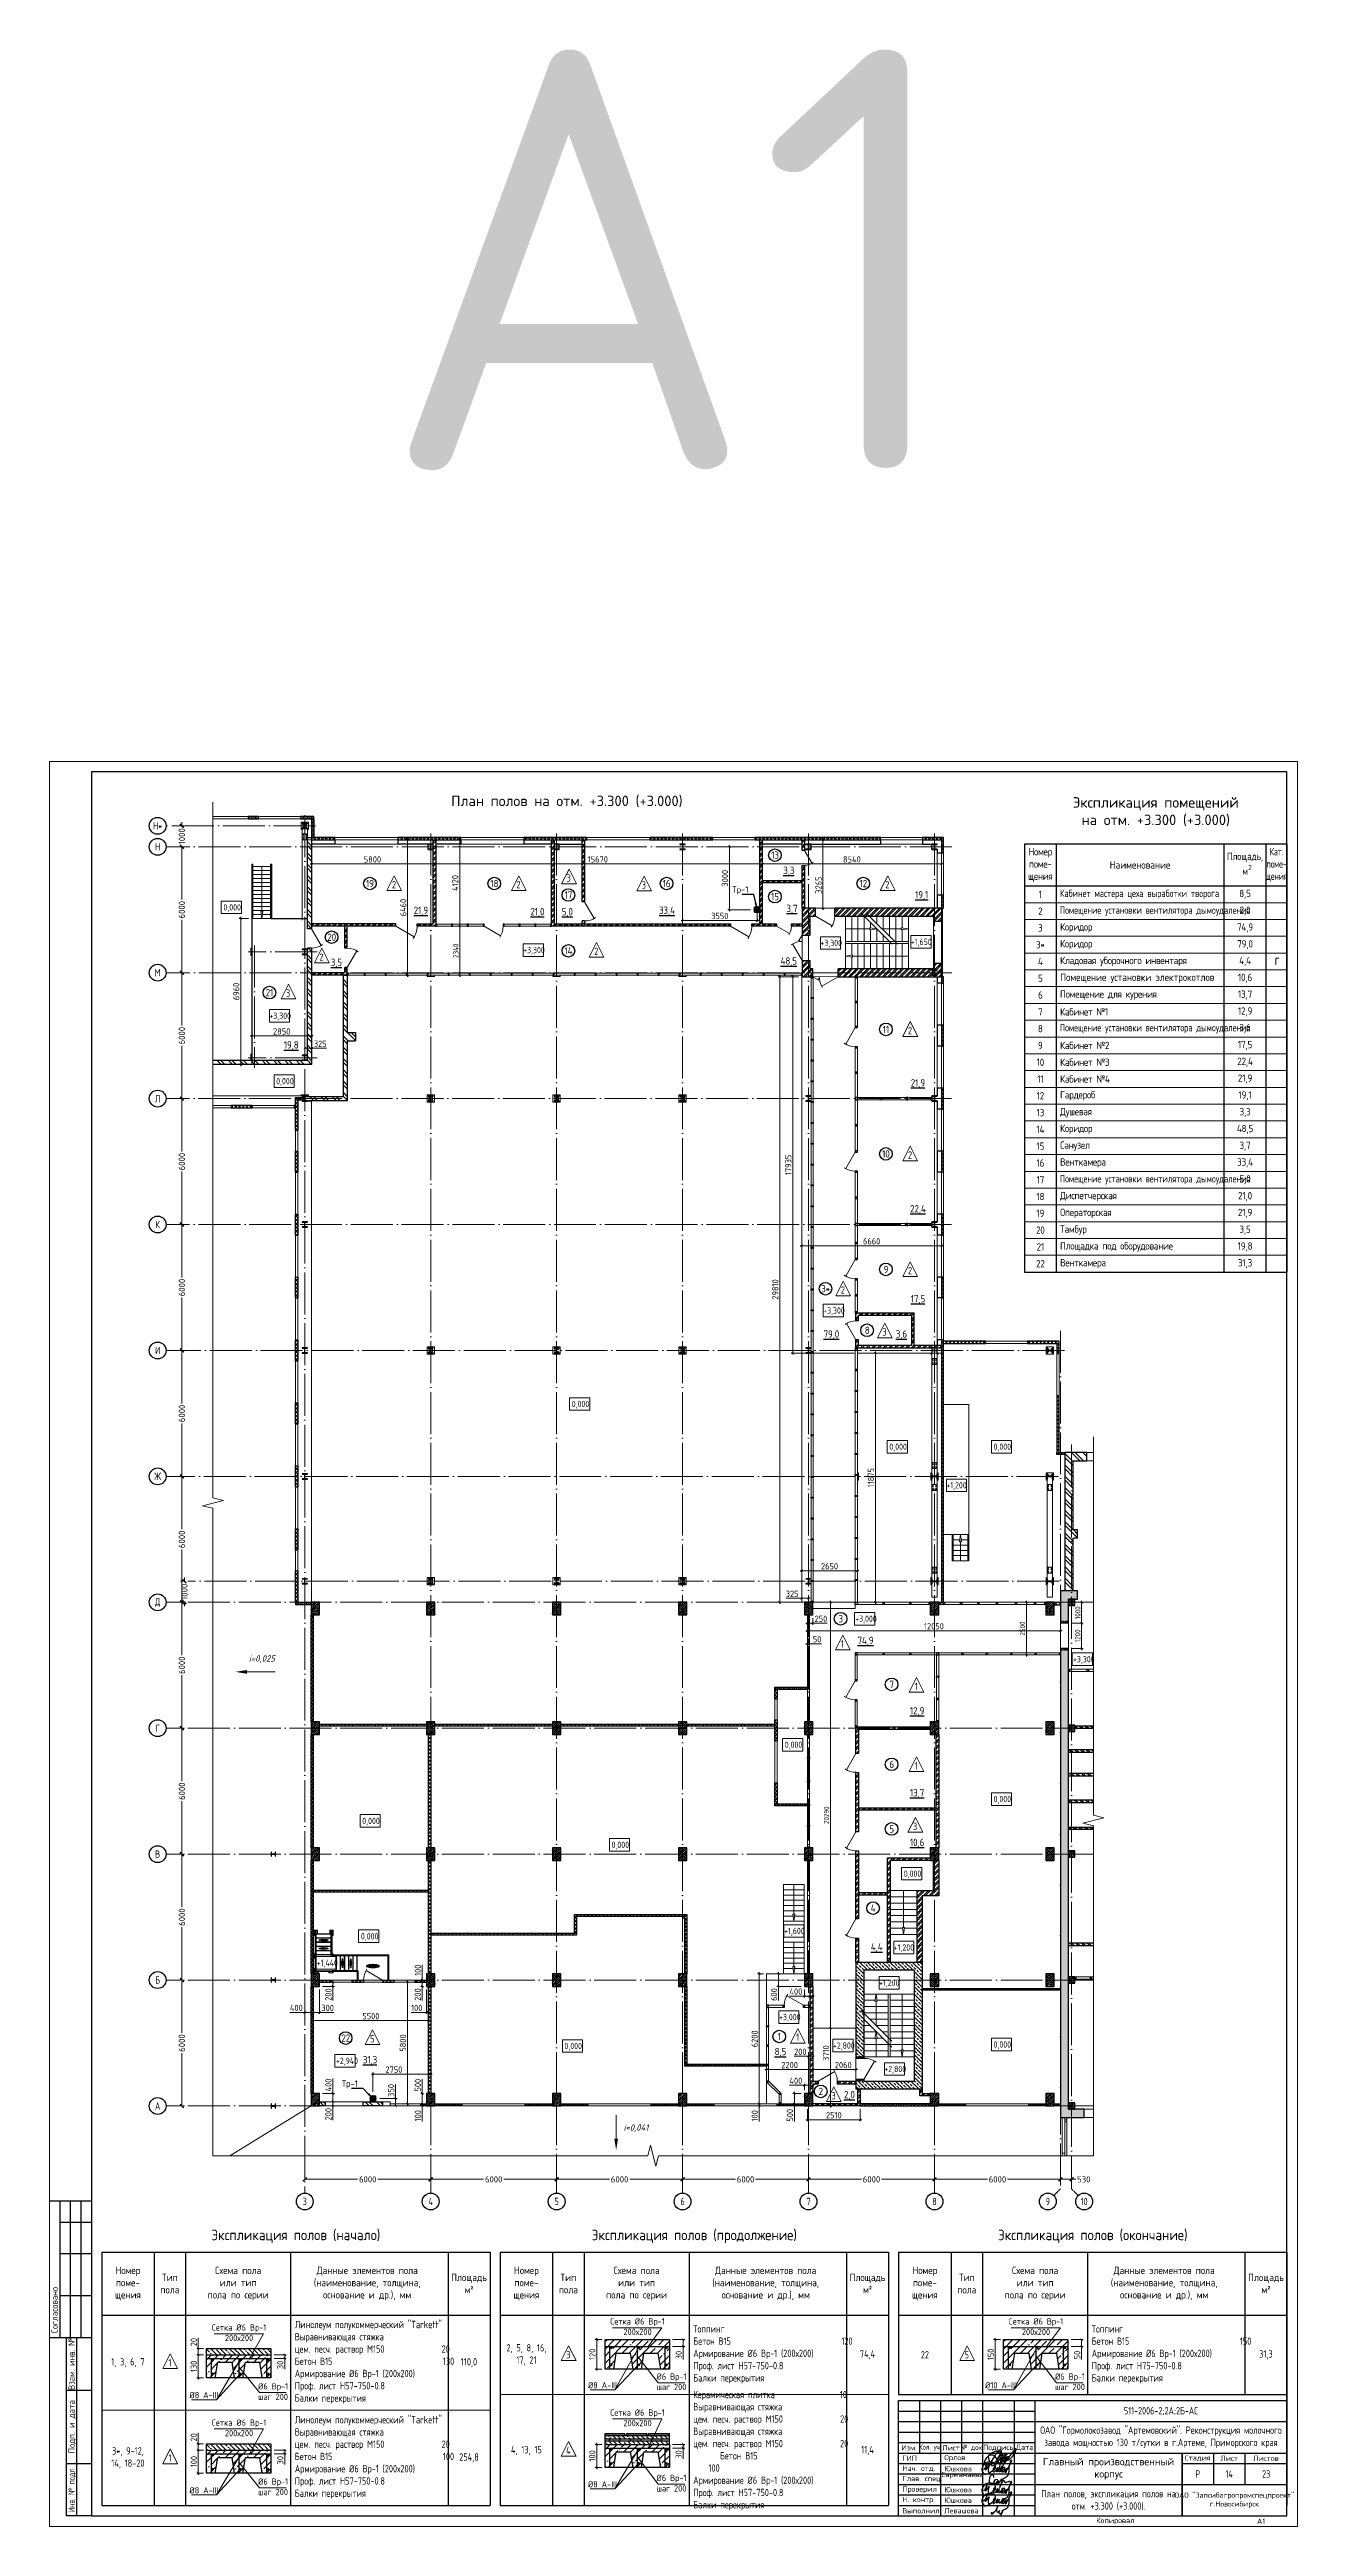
# Model space of a CAD drawing. Extents: x -965262 to 1142518, y -357520 to 71675.
# Drawn here: x 327268 to 386718, y -240088 to -122064 of the extents above; entities that cross this region are included whole.
import ezdxf
from ezdxf import colors
from ezdxf.entities.mleader import LeaderData, LeaderLine
from ezdxf.enums import TextEntityAlignment as Align
from ezdxf.math import Vec2, Vec3

# ---------------------------------------------------------------- set-up
doc = ezdxf.new("R2010")
doc.units = 0
doc.header["$LTSCALE"] = 10
for name, pattern in [('ACAD_ISO04W100', [30, 24, -3, 0, -3]), ('DOTE', [2.42, 2, -0.2, 0.02, -0.2]), ('HIDDEN', [9.525, 6.35, -3.175])]:
    doc.linetypes.add(name, pattern=pattern)
doc.layers.get('0').update_dxf_attribs({"linetype": 'CONTINUOUS', "lineweight": 30})
doc.layers.get('Defpoints').update_dxf_attribs({"linetype": 'CONTINUOUS'})
for name, color, linetype, lineweight in [('DOTE', 7, 'DOTE', 9), ('полы', 3, 'CONTINUOUS', 35), ('Полы_лотки', 7, 'CONTINUOUS', 30), ('Ростверк', 155, 'CONTINUOUS', 40), ('светиль', 40, 'CONTINUOUS', 30)]:
    doc.layers.add(name, color=color, linetype=linetype, lineweight=lineweight)
doc.styles.add('GOST 2.304', font='isocpeur.ttf', dxfattribs={"width": 0.75, "height": 250})
doc.styles.add('GOST-2.304_Type-B', font='isocpeur.ttf', dxfattribs={"width": 0.9})
doc.styles.get("Standard").update_dxf_attribs({"font": 'isocpeur.ttf', "height": 300})
doc.styles.add('ГОСТ 2м', font='isocpeur.ttf', dxfattribs={"width": 0.8, "height": 250})
doc.linetypes.add('FENCELINE1', pattern='A,6.35,-2.54,[133,ltypeshp.shx,S=2.54,R=0,X=-2.54,Y=0],-2.54,25.4', length=36.83)
doc.dimstyles.get("Standard").update_dxf_attribs({"dimscale": 100, "dimtxt": 300, "dimasz": 1.8, "dimexe": 1.8, "dimexo": 0.625, "dimgap": 0.9, "dimtad": 0, "dimdec": 0, "dimzin": 0, "dimdsep": 46, "dimtxsty": 'Standard', "dimblk": 'ARCHTICK', "dimcen": 0.9, "dimclrd": 256, "dimclre": 256, "dimclrt": 256, "dimadec": 0, "dimazin": 0, "dimtfac": 1, "dimtdec": 0, "dimtofl": 0, "dimtmove": 0, "dimatfit": 3, "dimfxl": 1, "dimtolj": 1, "dimtzin": 0, "dimlwd": 15, "dimlwe": 15, "dimarcsym": 0})
doc.dimstyles.new('ГОСТ 2м', dxfattribs={"dimtxt": 250, "dimasz": 100, "dimexe": 75, "dimexo": 150, "dimgap": 62.5, "dimtad": 1, "dimdec": 0, "dimtxsty": 'ГОСТ 2м', "dimblk": 'ARCHTICK', "dimcen": 150, "dimdle": 75, "dimclrd": 256, "dimclre": 256, "dimclrt": 256, "dimadec": 0, "dimazin": 0, "dimtfac": 1, "dimtdec": 0, "dimtmove": 0, "dimatfit": 3, "dimldrblk": 'OBLIQUE', "dimfxl": 1, "dimlwd": 15, "dimlwe": 15, "dimarcsym": 0})
pattern_1 = [(135, (381805.59, -211172.12), (-89.8026, -89.8026), []), (135, (381805.59, -211082.32), (-89.8026, -89.8026), [158.75, -31.75, 0, -31.75])]
pattern_2 = [(45, (381805.59, -211172.12), (-89.80256, 89.80256), []), (45, (381895.4, -211172.12), (-89.80256, 89.80256), [158.75, -31.75, 0, -31.75])]
pattern_3 = [(360, (344256.415, -212747.083), (12.7, 25.4), [12.7, -12.7]), (90, (344256.415, -212747.083), (-25.4, 12.7), [12.7, -12.7]), (45, (344269.115, -212747.083), (2e-14, 50.8), [17.9605, -53.88154]), (45, (344256.415, -212734.383), (2e-14, 50.8), [17.9605, -53.88154]), (135, (344256.415, -212708.983), (-50.8, 2e-14), [17.9605, -53.88154]), (135, (344294.515, -212721.683), (-50.8, 2e-14), [17.9605, -53.88154])]
pattern_4 = [(45, (-279525.495, -301677.83), (-44.9012806, 44.9012806), [])]
pattern_5 = [(135, (-279525.495, -301677.83), (-44.9012806, -44.9012806), [])]

msp = doc.modelspace()

# ---------------------------------------------------------------- texts
at = {"color": 7, "lineweight": 0, "style": 'GOST 2.304', "width": 0.75}
for s, p in [('0,000', (335551.4, -163087.1, 11610.3)), ('+3,300', (349832.2, -165122.5, 11610.3)), ('+3,300', (363991.7, -164785.6, 11610.3)), ('+1,650', (368301.4, -164735.6, 11610.3)), ('+3,300', (337739.8, -168254.2, 11610.3)), ('0,000', (338064.3, -171368.9, 11610.3)), ('+3,300', (364123.1, -182298.6, 11610.3)), ('0,000', (352144.4, -186750.6, 11610.3)), ('0,000', (367276.2, -188789.1, 11610.3)), ('0,000', (372241.6, -188789.1, 11610.3)), ('+1,200', (369993.3, -190626.3, 11610.3)), ('+3,000', (365651, -196984, 11610.3)), ('+3,300', (376023.4, -198913.8, 9801.8)), ('0,000', (362293.4, -202986.6, 8350.5)), ('0,000', (372241.6, -205577.9, 11610.3)), ('0,000', (342163.7, -206618.1, 8350.5)), ('0,000', (354040.7, -207759.5, 8350.5)), ('0,000', (367963, -209131.6, 11610.3)), ('0,000', (342099.9, -212113.5, 11610.3)), ('+1,600', (362264.3, -211862.6, 8350.5)), ('+1,200', (367487.6, -212650.9, 11610.3)), ('+1,440', (339999.4, -213383.9, 4148.5)), ('+1,200', (366787.2, -214329.3, 11610.3)), ('+3,000', (362022.8, -215966.1, 8350.5)), ('0,000', (351798.3, -217343.1, 11610.3)), ('+2,800', (364587.8, -217323.8, 9801.8)), ('0,000', (372241.6, -217271.7, 11610.3)), ('+2,800', (367037.6, -218437.8, 8350.5))]:
    msp.add_text(s, height=300, dxfattribs=at).set_placement(p)
at = {"color": 7, "lineweight": 15, "style": 'GOST 2.304', "width": 0.75}
msp.add_text('+2,940', height=300, dxfattribs=at).set_placement((340910.8, -218048.5, 11610.3))
at = {"lineweight": 25, "style": 'GOST 2.304'}
msp.add_text('Согласовано', height=300, rotation=90, dxfattribs=at).set_placement((327655.7, -230887.8, 9801.8))
for s, width, p in [('Взам. инв. №', 0.8, (328317.6, -232337.8, 9801.8)), ('Инв. № подл.', 0.7, (328317.6, -238337.8, 9801.8))]:
    msp.add_text(s, height=300, rotation=90, dxfattribs=dict(at, width=width)).set_placement(p, align=Align.MIDDLE_CENTER)
msp.add_text('Подп. и дата', height=300, rotation=90, dxfattribs=at).set_placement((328317.6, -235337.8, 9801.8), align=Align.MIDDLE_CENTER)
at = {"color": 1, "lineweight": 15, "insert": (356992.6, -132083.8, 9801.8), "char_height": 20000, "attachment_point": 5, "style": 'ГОСТ 2м'}
msp.add_mtext_dynamic_manual_height_columns('{\\W1;A1}', width=493656.11, gutter_width=1250, heights=[0], dxfattribs=at)
at = {"color": 7, "attachment_point": 5}
for s, insert, char_height, width, style in [('{\\W1;План полов на отм. +3.300 (+3.000)}', (351913, -157890.5, 11610.3), 500, 28355.189, 'GOST 2.304'), ('{\\fISOCPEUR|b0|i0|c204|p34;\\T0.95;13}', (361826, -160450.3, 9801.8), 350, 800, 'GOST-2.304_Type-B'), ('{\\fISOCPEUR|b0|i0|c204|p34;\\T0.95;19}', (342528.1, -161801.8, 9801.8), 350, 800, 'GOST-2.304_Type-B'), ('{\\fISOCPEUR|b0|i0|c204|p34;\\T0.95;18}', (348454.4, -161801.8, 9801.8), 350, 800, 'GOST-2.304_Type-B'), ('{\\fISOCPEUR|b0|i0|c204|p34;\\T0.95;16}', (356661.7, -161801.8, 9801.8), 350, 800, 'GOST-2.304_Type-B'), ('{\\fISOCPEUR|b0|i0|c204|p34;\\T0.95;\\L3\\fISOCPEUR|b0|i0|c0|p34;,\\fISOCPEUR|b0|i0|c204|p34;3}', (362480.4, -161217.4, 5090.8), 350, 2000, 'GOST-2.304_Type-B'), ('{\\fISOCPEUR|b0|i0|c204|p34;\\T0.95;12}', (366031.4, -161801.8, 9801.8), 350, 800, 'GOST-2.304_Type-B'), ('{\\fISOCPEUR|b0|i0|c204|p34;\\T0.95;17}', (351985.7, -162351, 9801.8), 350, 800, 'GOST-2.304_Type-B'), ('{\\fISOCPEUR|b0|i0|c204|p34;\\T0.95;15}', (361826, -162425.6, 9801.8), 350, 800, 'GOST-2.304_Type-B'), ('{\\fISOCPEUR|b0|i0|c204|p34;\\T0.95;\\L3\\fISOCPEUR|b0|i0|c0|p34;,\\fISOCPEUR|b0|i0|c204|p34;7}', (362630.4, -163032.5, 5090.8), 350, 2000, 'GOST-2.304_Type-B'), ('{\\fISOCPEUR|b0|i0|c204|p34;\\T0.95;\\L19\\fISOCPEUR|b0|i0|c0|p34;,\\fISOCPEUR|b0|i0|c204|p34;1}', (368814.8, -162379, 5090.8), 350, 2000, 'GOST-2.304_Type-B'), ('{\\fISOCPEUR|b0|i0|c204|p34;\\T0.95;\\L21\\fISOCPEUR|b0|i0|c0|p34;,\\fISOCPEUR|b0|i0|c204|p34;9}', (344955.1, -163119.2, 5090.8), 350, 2000, 'GOST-2.304_Type-B'), ('{\\fISOCPEUR|b0|i0|c204|p34;\\T0.95;\\L21\\fISOCPEUR|b0|i0|c0|p34;,\\fISOCPEUR|b0|i0|c204|p34;0}', (350506.4, -163182.5, 5090.8), 350, 2000, 'GOST-2.304_Type-B'), ('{\\fISOCPEUR|b0|i0|c204|p34;\\T0.95;\\L5\\fISOCPEUR|b0|i0|c0|p34;,\\fISOCPEUR|b0|i0|c204|p34;0}', (351928.3, -163182.5, 5090.8), 350, 2000, 'GOST-2.304_Type-B'), ('{\\fISOCPEUR|b0|i0|c0|p34;\\T0.95;\\L33,4}', (356676.8, -163116.2, 5090.8), 350, 2000, 'GOST-2.304_Type-B'), ('{\\fISOCPEUR|b0|i0|c204|p34;\\T0.95;20}', (340705.4, -164358.7, 9801.8), 350, 800, 'GOST-2.304_Type-B'), ('{\\fISOCPEUR|b0|i0|c204|p34;\\T0.95;14}', (351985.7, -165010, 9801.8), 350, 800, 'GOST-2.304_Type-B'), ('{\\fISOCPEUR|b0|i0|c204|p34;\\T0.95;\\L3\\fISOCPEUR|b0|i0|c0|p34;,\\fISOCPEUR|b0|i0|c204|p34;5}', (340926, -165598.5, -5943.7), 350, 2000, 'GOST-2.304_Type-B'), ('{\\fISOCPEUR|b0|i0|c204|p34;\\T0.95;\\L48\\fISOCPEUR|b0|i0|c0|p34;,\\fISOCPEUR|b0|i0|c204|p34;5}', (362480.4, -165532.6, 5090.8), 350, 2000, 'GOST-2.304_Type-B'), ('{\\T0.95;21}', (337742.9, -166999.8, 14512.9), 350, 800, 'GOST-2.304_Type-B'), ('{\\fISOCPEUR|b0|i0|c204|p34;\\T0.95;11}', (367110.8, -168754.7, 9801.8), 350, 800, 'GOST-2.304_Type-B'), ('{\\T0.95;\\L19,8}', (338777.9, -169532.7, -5943.7), 350, 2000, 'GOST-2.304_Type-B'), ('{\\fISOCPEUR|b0|i0|c204|p34;\\T0.95;\\L21\\fISOCPEUR|b0|i0|c0|p34;,\\fISOCPEUR|b0|i0|c204|p34;9}', (368633.2, -171341.6, 5090.8), 350, 2000, 'GOST-2.304_Type-B'), ('{\\fISOCPEUR|b0|i0|c204|p34;\\T0.95;10}', (367110.3, -174684.7, 9801.8), 350, 800, 'GOST-2.304_Type-B'), ('{\\fISOCPEUR|b0|i0|c204|p34;\\T0.95;\\L22\\fISOCPEUR|b0|i0|c0|p34;,\\fISOCPEUR|b0|i0|c204|p34;4}', (368633.2, -177341.6, 5090.8), 350, 2000, 'GOST-2.304_Type-B'), ('{\\fISOCPEUR|b0|i0|c204|p34;\\T0.95;9}', (367110.3, -180191.5, 9801.8), 350, 800, 'GOST-2.304_Type-B'), ('{\\T0.95;3*}', (364234.6, -181113.2, 14512.9), 350, 800, 'GOST-2.304_Type-B'), ('{\\fISOCPEUR|b0|i0|c204|p34;\\T0.95;\\L17\\fISOCPEUR|b0|i0|c0|p34;,\\fISOCPEUR|b0|i0|c204|p34;5}', (368633.2, -181630.5, 6542), 350, 2000, 'GOST-2.304_Type-B'), ('{\\fISOCPEUR|b0|i0|c204|p34;\\T0.95;8}', (366215.8, -183088.8, 14512.9), 350, 800, 'GOST-2.304_Type-B'), ('{\\T0.95;\\L79,0}', (364509.4, -183310.3, 6542), 350, 2000, 'GOST-2.304_Type-B'), ('{\\fISOCPEUR|b0|i0|c204|p34;\\T0.95;\\L3\\fISOCPEUR|b0|i0|c0|p34;,\\fISOCPEUR|b0|i0|c204|p34;6}', (367846.7, -183306.8, 6542), 350, 2000, 'GOST-2.304_Type-B'), ('{\\fISOCPEUR|b0|i0|c204|p34;\\T0.95;3}', (364954.5, -196835.2, 9801.8), 350, 800, 'GOST-2.304_Type-B'), ('{\\T0.95;\\L74,9}', (366138.4, -197908.4, 6542), 350, 2000, 'GOST-2.304_Type-B'), ('{\\fISOCPEUR|b0|i0|c204|p34;\\T0.95;7}', (367383.6, -199964.9, 9801.8), 350, 800, 'GOST-2.304_Type-B'), ('{\\fISOCPEUR|b0|i0|c204|p34;\\T0.95;\\L12\\fISOCPEUR|b0|i0|c0|p34;,\\fISOCPEUR|b0|i0|c204|p34;9}', (368594.7, -201261.1, 6542), 350, 2000, 'GOST-2.304_Type-B'), ('{\\fISOCPEUR|b0|i0|c204|p34;\\T0.95;6}', (367383.6, -203773.3, 9801.8), 350, 800, 'GOST-2.304_Type-B'), ('{\\fISOCPEUR|b0|i0|c204|p34;\\T0.95;\\L13\\fISOCPEUR|b0|i0|c0|p34;,\\fISOCPEUR|b0|i0|c204|p34;7}', (368594.7, -205166.3, 6542), 350, 2000, 'GOST-2.304_Type-B'), ('{\\fISOCPEUR|b0|i0|c204|p34;\\T0.95;5}', (367383.6, -206851.2, 9801.8), 350, 800, 'GOST-2.304_Type-B'), ('{\\fISOCPEUR|b0|i0|c204|p34;\\T0.95;\\L10\\fISOCPEUR|b0|i0|c0|p34;,\\fISOCPEUR|b0|i0|c204|p34;6}', (368594.7, -207534.3, 6542), 350, 2000, 'GOST-2.304_Type-B'), ('{\\fISOCPEUR|b0|i0|c204|p34;\\T0.95;4}', (366498.7, -210624.2, 9801.8), 350, 800, 'GOST-2.304_Type-B'), ('{\\fISOCPEUR|b0|i0|c204|p34;\\T0.95;\\L4\\fISOCPEUR|b0|i0|c0|p34;,\\fISOCPEUR|b0|i0|c204|p34;4}', (366668, -212512.6, 6542), 350, 2000, 'GOST-2.304_Type-B'), ('{\\T0.95;22}', (341376.2, -216816.4, 9801.8), 350, 800, 'GOST-2.304_Type-B'), ('{\\fISOCPEUR|b0|i0|c0|p34;\\T0.95;1}', (362030.3, -216740.2, 9801.8), 350, 800, 'GOST-2.304_Type-B'), ('{\\fISOCPEUR|b0|i0|c204|p34;\\T0.95;\\L31\\fISOCPEUR|b0|i0|c0|p34;,\\fISOCPEUR|b0|i0|c204|p34;3}', (342529.2, -217889.9, 6542), 350, 2000, 'GOST-2.304_Type-B'), ('{\\fISOCPEUR|b0|i0|c204|p34;\\T0.95;\\L8\\fISOCPEUR|b0|i0|c0|p34;,\\fISOCPEUR|b0|i0|c204|p34;5}', (362083.5, -217499.4, 6542), 350, 2000, 'GOST-2.304_Type-B'), ('{\\fISOCPEUR|b0|i0|c204|p34;\\T0.95;2}', (364007, -219358.2, 9801.8), 350, 800, 'GOST-2.304_Type-B'), ('{\\fISOCPEUR|b0|i0|c204|p34;\\T0.95;\\L2\\fISOCPEUR|b0|i0|c0|p34;,\\fISOCPEUR|b0|i0|c204|p34;0}', (365370.2, -219550.6, 6542), 350, 2000, 'GOST-2.304_Type-B')]:
    msp.add_mtext(s, dxfattribs=dict(at, insert=insert, char_height=char_height, width=width, style=style))
for s, insert, char_height, width, attachment_point, style in [('{\\W1;Экспликация помещений\\Pна отм. +3.300 (+3.000)}', (379967.6, -158378.7, 10706.1), 500, 40500, 5, 'GOST 2.304'), ('{\\fISOCPEUR|b0|i0|c204|p34;\\T0.95;Номер поме\\fISOCPEUR|b0|i0|c0|p34;-\\P\\fISOCPEUR|b0|i0|c204|p34;щения}', (374467.6, -160917.1, 9801.8), 350, 1300, 5, 'GOST-2.304_Type-B'), ('\\A1;{\\fISOCPEUR|b0|i0|c204|p34;\\T0.95;Площадь\\fISOCPEUR|b0|i0|c0|p34;,\\T1;\\P\\fISOCPEUR|b0|i0|c204|p34; м\\fISOCPEUR|b0|i0|c0|p34;\\H0.7x;\\S2^  ;}', (384217.6, -160917.1, 9801.8), 350, 2000, 5, 'GOST-2.304_Type-B'), ('\\A1;{\\fISOCPEUR|b0|i0|c204|p34;\\W0.75;\\T0.95;Кат.\\Pпоме-\\Pщения}', (385717.6, -160917.1, 9801.8), 350, 1000, 5, 'GOST-2.304_Type-B'), ('{\\W0.8;2}', (343678.6, -161856.1, -1808.5), 350, 1500, 5, 'GOST 2.304'), ('{\\W0.8;2}', (349604.9, -161856.1, -1808.5), 350, 1500, 5, 'GOST 2.304'), ('{\\W0.8;3}', (352001, -161540.2, -1808.5), 350, 1500, 5, 'GOST 2.304'), ('{\\W0.8;2}', (367181.9, -161856.1, -1808.5), 350, 1500, 5, 'GOST 2.304'), ('{\\fISOCPEUR|b0|i0|c204|p34;Наименование}', (379217.6, -160917.1, 9801.8), 350, 7700, 5, 'GOST-2.304_Type-B'), ('{\\W0.8;3}', (355580.9, -161873.9, -1808.5), 350, 1500, 5, 'GOST 2.304'), ('{\\fISOCPEUR|b0|i0|c0|p34;\\T0.95;1}', (374467.6, -162317.1, 9801.8), 350, 1500, 5, 'GOST-2.304_Type-B'), ('{\\fISOCPEUR|b0|i0|c0|p34;\\W0.8; \\fISOCPEUR|b0|i0|c204|p34;Кабинет мастера цеха выработки творога}', (375217.6, -162317.1, 9801.8), 350, 8000, 4, 'GOST-2.304_Type-B'), ('{\\fISOCPEUR|b0|i0|c0|p34;\\T0.95;8,5}', (384217.6, -162317.1, 9801.8), 350, 2000, 5, 'GOST-2.304_Type-B'), ('{\\fISOCPEUR|b0|i0|c0|p34;\\T0.95;3}', (374467.6, -163917.1, 9801.8), 350, 1500, 5, 'GOST-2.304_Type-B'), ('{\\fISOCPEUR|b0|i0|c0|p34;\\T0.95;2}', (374467.6, -163117.1, 9801.8), 350, 1500, 5, 'GOST-2.304_Type-B'), ('{\\W0.7; Помещение установки вентилятора дымоудаления}', (375217.6, -163117.1, 9801.8), 350, 8000, 4, 'GOST-2.304_Type-B'), ('{\\fISOCPEUR|b0|i0|c0|p34;\\T0.95;\\C256; \\fISOCPEUR|b0|i0|c204|p34;Коридор}', (375217.6, -163917.1, 9801.8), 350, 8000, 4, 'GOST-2.304_Type-B'), ('{\\T0.95;74,9}', (384217.6, -163917.1, 9801.8), 350, 2000, 5, 'GOST-2.304_Type-B'), ('{\\fISOCPEUR|b0|i0|c204|p34;\\T0.95;\\C256;2\\fISOCPEUR|b0|i0|c0|p34;,\\fISOCPEUR|b0|i0|c204|p34;0}', (384217.6, -163117.1, 9801.8), 350, 2000, 5, 'GOST-2.304_Type-B'), ('{\\W0.8;2}', (340222.5, -165311.4, -1808.5), 350, 1500, 5, 'GOST 2.304'), ('{\\W0.8;2}', (353311.3, -165037.1, -1808.5), 350, 1500, 5, 'GOST 2.304'), ('{\\T0.95;3*}', (374467.6, -164717.1, 9801.8), 350, 1500, 5, 'GOST-2.304_Type-B'), ('{\\fISOCPEUR|b0|i0|c0|p34;\\T0.95;\\C256; \\fISOCPEUR|b0|i0|c204|p34;Коридор}', (375217.6, -164717.1, 9801.8), 350, 8000, 4, 'GOST-2.304_Type-B'), ('{\\T0.95;79,0}', (384217.6, -164717.1, 9801.8), 350, 2000, 5, 'GOST-2.304_Type-B'), ('{\\fISOCPEUR|b0|i0|c0|p34;\\T0.95;4}', (374467.6, -165517.1, 9801.8), 350, 1500, 5, 'GOST-2.304_Type-B'), ('{\\fISOCPEUR|b0|i0|c0|p34;\\T0.95;5}', (374467.6, -166317.1, 9801.8), 350, 1500, 5, 'GOST-2.304_Type-B'), ('{\\fISOCPEUR|b0|i0|c0|p34;\\T0.95; \\fISOCPEUR|b0|i0|c204|p34;\\C256;Кладовая уборочного инвентаря}', (375217.6, -165517.1, 9801.8), 350, 8000, 4, 'GOST-2.304_Type-B'), ('{\\fISOCPEUR|b0|i0|c0|p34;\\W0.9; \\fISOCPEUR|b0|i0|c204|p34;\\C256;Помещение установки электрокотлов}', (375217.6, -166317.1, 9801.8), 350, 8000, 4, 'GOST-2.304_Type-B'), ('{\\fISOCPEUR|b0|i0|c204|p34;\\T0.95;\\C256;10\\fISOCPEUR|b0|i0|c0|p34;,\\fISOCPEUR|b0|i0|c204|p34;6}', (384217.6, -166317.1, 9801.8), 350, 2000, 5, 'GOST-2.304_Type-B'), ('{\\fISOCPEUR|b0|i0|c204|p34;\\T0.95;\\C256;4\\fISOCPEUR|b0|i0|c0|p34;,\\fISOCPEUR|b0|i0|c204|p34;4}', (384217.6, -165517.1, 9801.8), 350, 2000, 5, 'GOST-2.304_Type-B'), ('{\\T0.95;Г}', (385746, -165517.1, 9801.8), 350, 814.707, 5, 'GOST-2.304_Type-B'), ('{\\W0.8;3}', (338630.5, -167026.6, -1808.5), 350, 1500, 5, 'GOST 2.304'), ('{\\fISOCPEUR|b0|i0|c0|p34;\\T0.95;6}', (374467.6, -167117.1, 9801.8), 350, 1500, 5, 'GOST-2.304_Type-B'), ('{\\fISOCPEUR|b0|i0|c0|p34;\\T0.95; \\fISOCPEUR|b0|i0|c204|p34;\\C256;Помещение для курения}', (375217.6, -167117.1, 9801.8), 350, 8000, 4, 'GOST-2.304_Type-B'), ('{\\fISOCPEUR|b0|i0|c204|p34;\\T0.95;\\C256;13\\fISOCPEUR|b0|i0|c0|p34;,\\fISOCPEUR|b0|i0|c204|p34;7}', (384217.6, -167117.1, 9801.8), 350, 2000, 5, 'GOST-2.304_Type-B'), ('{\\W0.8;2}', (368261.3, -168809, -1808.5), 350, 1500, 5, 'GOST 2.304'), ('{\\fISOCPEUR|b0|i0|c0|p34;\\T0.95;7}', (374467.6, -167917.1, 9801.8), 350, 1500, 5, 'GOST-2.304_Type-B'), ('{\\fISOCPEUR|b0|i0|c0|p34;\\T0.95;8}', (374467.6, -168717.1, 9801.8), 350, 1500, 5, 'GOST-2.304_Type-B'), ('{\\fISOCPEUR|b0|i0|c0|p34;\\W0.7; \\fISOCPEUR|b0|i0|c204|p34;\\C256;Помещение установки вентилятора дымоудаления}', (375217.6, -168717.1, 9801.8), 350, 8000, 4, 'GOST-2.304_Type-B'), ('{\\fISOCPEUR|b0|i0|c0|p34;\\T0.95; \\fISOCPEUR|b0|i0|c204|p34;\\C256;Кабинет №1}', (375217.6, -167917.1, 9801.8), 350, 8000, 4, 'GOST-2.304_Type-B'), ('{\\fISOCPEUR|b0|i0|c204|p34;\\T0.95;\\C256;12\\fISOCPEUR|b0|i0|c0|p34;,\\fISOCPEUR|b0|i0|c204|p34;9}', (384217.6, -167917.1, 9801.8), 350, 2000, 5, 'GOST-2.304_Type-B'), ('{\\fISOCPEUR|b0|i0|c204|p34;\\T0.95;\\C256;3\\fISOCPEUR|b0|i0|c0|p34;,\\fISOCPEUR|b0|i0|c204|p34;6}', (384217.6, -168717.1, 9801.8), 350, 2000, 5, 'GOST-2.304_Type-B'), ('{\\fISOCPEUR|b0|i0|c0|p34;\\T0.95;9}', (374467.6, -169517.1, 9801.8), 350, 1500, 5, 'GOST-2.304_Type-B'), ('{\\fISOCPEUR|b0|i0|c0|p34;\\T0.95; \\fISOCPEUR|b0|i0|c204|p34;\\C256;Кабинет №2}', (375217.6, -169517.1, 9801.8), 350, 8000, 4, 'GOST-2.304_Type-B'), ('{\\fISOCPEUR|b0|i0|c204|p34;\\T0.95;\\C256;17\\fISOCPEUR|b0|i0|c0|p34;,\\fISOCPEUR|b0|i0|c204|p34;5}', (384217.6, -169517.1, 9801.8), 350, 2000, 5, 'GOST-2.304_Type-B'), ('{\\fISOCPEUR|b0|i0|c0|p34;\\T0.95;10}', (374467.6, -170317.1, 9801.8), 350, 1500, 5, 'GOST-2.304_Type-B'), ('{\\fISOCPEUR|b0|i0|c0|p34;\\T0.95;11}', (374467.6, -171117.1, 9801.8), 350, 1500, 5, 'GOST-2.304_Type-B'), ('{\\fISOCPEUR|b0|i0|c0|p34;\\T0.95; \\fISOCPEUR|b0|i0|c204|p34;\\C256;Кабинет №3}', (375217.6, -170317.1, 9801.8), 350, 8000, 4, 'GOST-2.304_Type-B'), ('{\\fISOCPEUR|b0|i0|c0|p34;\\T0.95; \\fISOCPEUR|b0|i0|c204|p34;\\C256;Кабинет №4}', (375217.6, -171117.1, 9801.8), 350, 8000, 4, 'GOST-2.304_Type-B'), ('{\\fISOCPEUR|b0|i0|c204|p34;\\T0.95;\\C256;22\\fISOCPEUR|b0|i0|c0|p34;,\\fISOCPEUR|b0|i0|c204|p34;4}', (384217.6, -170317.1, 9801.8), 350, 2000, 5, 'GOST-2.304_Type-B'), ('{\\fISOCPEUR|b0|i0|c204|p34;\\T0.95;\\C256;21\\fISOCPEUR|b0|i0|c0|p34;,\\fISOCPEUR|b0|i0|c204|p34;9}', (384217.6, -171117.1, 9801.8), 350, 2000, 5, 'GOST-2.304_Type-B'), ('{\\fISOCPEUR|b0|i0|c0|p34;\\T0.95;12}', (374467.6, -171917.1, 9801.8), 350, 1500, 5, 'GOST-2.304_Type-B'), ('{\\fISOCPEUR|b0|i0|c0|p34;\\T0.95; \\fISOCPEUR|b0|i0|c204|p34;\\C256;Гардероб}', (375217.6, -171917.1, 9801.8), 350, 8000, 4, 'GOST-2.304_Type-B'), ('{\\fISOCPEUR|b0|i0|c204|p34;\\T0.95;\\C256;19\\fISOCPEUR|b0|i0|c0|p34;,\\fISOCPEUR|b0|i0|c204|p34;1}', (384217.6, -171917.1, 9801.8), 350, 2000, 5, 'GOST-2.304_Type-B'), ('{\\fISOCPEUR|b0|i0|c0|p34;\\T0.95;14}', (374467.6, -173517.1, 9801.8), 350, 1500, 5, 'GOST-2.304_Type-B'), ('{\\fISOCPEUR|b0|i0|c0|p34;\\T0.95;13}', (374467.6, -172717.1, 9801.8), 350, 1500, 5, 'GOST-2.304_Type-B'), ('{\\fISOCPEUR|b0|i0|c0|p34;\\T0.95; \\fISOCPEUR|b0|i0|c204|p34;\\C256;Душевая}', (375217.6, -172717.1, 9801.8), 350, 8000, 4, 'GOST-2.304_Type-B'), ('{\\fISOCPEUR|b0|i0|c0|p34;\\T0.95;\\C256; \\fISOCPEUR|b0|i0|c204|p34;Коридор}', (375217.6, -173517.1, 9801.8), 350, 8000, 4, 'GOST-2.304_Type-B'), ('{\\fISOCPEUR|b0|i0|c204|p34;\\T0.95;\\C256;48\\fISOCPEUR|b0|i0|c0|p34;,\\fISOCPEUR|b0|i0|c204|p34;5}', (384217.6, -173517.1, 9801.8), 350, 2000, 5, 'GOST-2.304_Type-B'), ('{\\fISOCPEUR|b0|i0|c0|p34;\\T0.95;\\C256;3,3}', (384217.6, -172717.1, 9801.8), 350, 2000, 5, 'GOST-2.304_Type-B'), ('{\\W0.8;2}', (368260.8, -174739, -1808.5), 350, 1500, 5, 'GOST 2.304'), ('{\\fISOCPEUR|b0|i0|c0|p34;\\T0.95;15}', (374467.6, -174317.1, 9801.8), 350, 1500, 5, 'GOST-2.304_Type-B'), ('{\\fISOCPEUR|b0|i0|c0|p34;\\T0.95;\\C256; \\fISOCPEUR|b0|i0|c204|p34;Санузел}', (375217.6, -174317.1, 9801.8), 350, 8000, 4, 'GOST-2.304_Type-B'), ('{\\fISOCPEUR|b0|i0|c204|p34;\\T0.95;\\C256;3\\fISOCPEUR|b0|i0|c0|p34;,\\fISOCPEUR|b0|i0|c204|p34;7}', (384217.6, -174317.1, 9801.8), 350, 2000, 5, 'GOST-2.304_Type-B'), ('{\\fISOCPEUR|b0|i0|c0|p34;\\T0.95;16}', (374467.6, -175117.1, 9801.8), 350, 1500, 5, 'GOST-2.304_Type-B'), ('{\\fISOCPEUR|b0|i0|c0|p34;\\T0.95;17}', (374467.6, -175917.1, 9801.8), 350, 1500, 5, 'GOST-2.304_Type-B'), ('{\\fISOCPEUR|b0|i0|c0|p34;\\W0.7; \\fISOCPEUR|b0|i0|c204|p34;\\C256;Помещение установки вентилятора дымоудаления}', (375217.6, -175917.1, 9801.8), 350, 8000, 4, 'GOST-2.304_Type-B'), ('{\\fISOCPEUR|b0|i0|c0|p34;\\T0.95; \\fISOCPEUR|b0|i0|c204|p34;\\C256;Венткамера}', (375217.6, -175117.1, 9801.8), 350, 8000, 4, 'GOST-2.304_Type-B'), ('{\\fISOCPEUR|b0|i0|c204|p34;\\T0.95;\\C256;33\\fISOCPEUR|b0|i0|c0|p34;,4}', (384217.6, -175117.1, 9801.8), 350, 2000, 5, 'GOST-2.304_Type-B'), ('{\\fISOCPEUR|b0|i0|c204|p34;\\T0.95;\\C256;5\\fISOCPEUR|b0|i0|c0|p34;,\\fISOCPEUR|b0|i0|c204|p34;0}', (384217.6, -175917.1, 9801.8), 350, 2000, 5, 'GOST-2.304_Type-B'), ('{\\fISOCPEUR|b0|i0|c0|p34;\\T0.95;18}', (374467.6, -176717.1, 9801.8), 350, 1500, 5, 'GOST-2.304_Type-B'), ('{\\fISOCPEUR|b0|i0|c0|p34;\\T0.95; \\fISOCPEUR|b0|i0|c204|p34;\\C256;Диспетчерская\\C1; }', (375217.6, -176717.1, 9801.8), 350, 8000, 4, 'GOST-2.304_Type-B'), ('{\\fISOCPEUR|b0|i0|c204|p34;\\T0.95;\\C256;21\\fISOCPEUR|b0|i0|c0|p34;,\\fISOCPEUR|b0|i0|c204|p34;0}', (384217.6, -176717.1, 9801.8), 350, 2000, 5, 'GOST-2.304_Type-B'), ('{\\fISOCPEUR|b0|i0|c0|p34;\\T0.95;20}', (374467.6, -178317.1, 9801.8), 350, 1500, 5, 'GOST-2.304_Type-B'), ('{\\fISOCPEUR|b0|i0|c0|p34;\\T0.95;19}', (374467.6, -177517.1, 9801.8), 350, 1500, 5, 'GOST-2.304_Type-B'), ('{\\fISOCPEUR|b0|i0|c0|p34;\\T0.95; \\fISOCPEUR|b0|i0|c204|p34;\\C256;Тамбур}', (375217.6, -178317.1, 9801.8), 350, 8000, 4, 'GOST-2.304_Type-B'), ('{\\T0.95; Операторская}', (375217.6, -177517.1, 9801.8), 350, 8000, 4, 'GOST-2.304_Type-B'), ('{\\fISOCPEUR|b0|i0|c0|p34;\\T0.95;\\C256;21,\\fISOCPEUR|b0|i0|c204|p34;9}', (384217.6, -177517.1, 9801.8), 350, 2000, 5, 'GOST-2.304_Type-B'), ('{\\fISOCPEUR|b0|i0|c204|p34;\\T0.95;\\C256;3\\fISOCPEUR|b0|i0|c0|p34;,\\fISOCPEUR|b0|i0|c204|p34;5}', (384217.6, -178317.1, 9801.8), 350, 2000, 5, 'GOST-2.304_Type-B'), ('{\\fTimes New Roman|b0|i0|c204|p18;В}', (385219, -177118.6, 9801.8), 1.25, 2.093, 1, 'GOST 2.304'), ('{\\fArial|b0|i0|c204|p34;4}', (385220.1, -177119.5, 9801.8), 0.75, 2.093, 1, 'GOST 2.304'), ('{\\fISOCPEUR|b0|i0|c0|p34;\\T0.95;21}', (374467.6, -179117.1, 9801.8), 350, 1500, 5, 'GOST-2.304_Type-B'), ('{\\T0.95; Площадка под оборудование}', (375217.6, -179117.1, 9801.8), 350, 8000, 4, 'GOST-2.304_Type-B'), ('{\\T0.95;19,8}', (384217.6, -179117.1, 9801.8), 350, 2000, 5, 'GOST-2.304_Type-B'), ('{\\W0.8;2}', (368260.8, -180245.8, -1808.5), 350, 1500, 5, 'GOST 2.304'), ('{\\T0.95;22}', (374467.6, -179917.1, 9801.8), 350, 1500, 5, 'GOST-2.304_Type-B'), ('{\\T0.95; Венткамера}', (375217.6, -179917.1, 9801.8), 350, 8000, 4, 'GOST-2.304_Type-B'), ('{\\T0.95;31,3}', (384217.6, -179917.1, 9801.8), 350, 2000, 5, 'GOST-2.304_Type-B'), ('{\\W0.8;2}', (365060.8, -181173.7, -1808.5), 350, 1500, 5, 'GOST 2.304'), ('{\\W0.8;3}', (367043.8, -183170.3, -1808.5), 350, 1500, 5, 'GOST 2.304'), ('{\\W0.8;1}', (365039.5, -198034.3, -1808.5), 350, 1500, 5, 'GOST 2.304'), ('{\\W0.8;1}', (368555.5, -200056.5, -1808.5), 350, 1500, 5, 'GOST 2.304'), ('{\\W0.8;1}', (368555.5, -203845.2, -1808.5), 350, 1500, 5, 'GOST 2.304'), ('{\\W0.8;3}', (368499.9, -206731.9, -1808.5), 350, 1500, 5, 'GOST 2.304'), ('{\\W0.8;5}', (342645.6, -216847.9, -1808.5), 350, 1500, 5, 'GOST 2.304'), ('{\\W0.8;1}', (362909.1, -216776.9, -1808.5), 350, 1500, 5, 'GOST 2.304'), ('{\\W0.8;3}', (364620.2, -219566.7, -1808.5), 350, 1500, 5, 'GOST 2.304'), ('{\\W0.8;1, 3, 6, 7}', (331001.1, -232283.2, 9801.8), 350, 2500, 5, 'GOST 2.304'), ('{\\W0.8;1}', (333001.1, -232283.2, 9801.8), 350, 1500, 5, 'GOST 2.304'), ('{\\W0.8;110,0}', (347251.1, -232283.2, 9801.8), 350, 2000.084, 5, 'GOST 2.304'), ('{\\W0.8;2, 5, 8, 16,\\P17, 21}', (349984.4, -231908.2, 9801.8), 350, 2500, 5, 'GOST 2.304'), ('{\\W0.8;3}', (351984.4, -231908.2, 9801.8), 350, 1500, 5, 'GOST 2.304'), ('{\\W0.8;74,4}', (366234.3, -231908.2, 9801.8), 350, 2000.084, 5, 'GOST 2.304'), ('{\\W0.8;22}', (368967.6, -231908.2, 9801.8), 350, 2500, 5, 'GOST 2.304'), ('{\\W0.8;5}', (370967.6, -231908.2, 9801.8), 350, 1500, 5, 'GOST 2.304'), ('{\\W0.8;31,3}', (385217.6, -231908.2, 9801.8), 350, 2000.084, 5, 'GOST 2.304'), ('{\\W0.8;3*, 9-12,\\P14, 18-20}', (331001.1, -236819.6, 9801.8), 350, 2500, 5, 'GOST 2.304'), ('{\\W0.8;1}', (333001.1, -236819.6, 9801.8), 350, 1500, 5, 'GOST 2.304'), ('{\\W0.8;254,8}', (347251.1, -236819.6, 9801.8), 350, 2000.084, 5, 'GOST 2.304'), ('{\\W0.8;4, 13, 15}', (349984.4, -236469.6, 9801.8), 350, 2500, 5, 'GOST 2.304'), ('{\\W0.8;4}', (351984.4, -236469.6, 9801.8), 350, 1500, 5, 'GOST 2.304'), ('{\\W0.8;11,4}', (366234.3, -236469.6, 9801.8), 350, 2000.084, 5, 'GOST 2.304')]:
    msp.add_mtext(s, dxfattribs=dict(insert=insert, char_height=char_height, width=width, attachment_point=attachment_point, style=style))
at = {"color": 7, "ltscale": 25, "char_height": 300, "attachment_point": 5, "style": 'GOST 2.304'}
for s, insert, width in [('{\\fISOCPEUR|b0|i1|c204|p34;\\W1;i=0,025}', (337384.8, -198761.8, 8350.5), 1988.966), ('{\\fISOCPEUR|b0|i1|c204|p34;\\W1;i≈0,041}', (355206.3, -221115.1, 8350.5), 13868.141)]:
    msp.add_mtext(s, dxfattribs=dict(at, insert=insert, width=width))
at = {"linetype": 'Continuous', "lineweight": -3, "char_height": 500, "width": 18200, "attachment_point": 5, "style": 'GOST-2.304_Type-B'}
for s, insert in [('Экспликация полов (начало)', (339001.1, -226265.1, 9801.8)), ('Экспликация полов (продолжение)', (357984.4, -226265.1, 9801.8)), ('Экспликация полов (окончание)', (376967.6, -226265.1, 9801.8))]:
    msp.add_mtext(s, dxfattribs=dict(at, insert=insert))
at = {"char_height": 350, "attachment_point": 5}
for s, insert, width in [('{\\W0.9;Номер\\Pпоме-\\Pщения}', (331001.1, -228515.1, 9801.8), 2500), ('{\\W0.9;Схема пола\\Pили тип\\Pпола по серии}', (336251.1, -228515.1, 9801.8), 5000), ('{\\W0.9;Данные элементов пола\\P(наименование, толщина,\\Pоснование и др.), мм}', (342401.1, -228515.1, 9801.8), 7700), ('{\\W0.9;Номер\\Pпоме-\\Pщения}', (349984.4, -228515.1, 9801.8), 2500), ('{\\W0.9;Схема пола\\Pили тип\\Pпола по серии}', (355234.4, -228515.1, 9801.8), 5000), ('{\\W0.9;Данные элементов пола\\P(наименование, толщина,\\Pоснование и др.), мм}', (361384.4, -228515.1, 9801.8), 7700), ('{\\W0.9;Номер\\Pпоме-\\Pщения}', (368967.6, -228515.1, 9801.8), 2500), ('{\\W0.9;Схема пола\\Pили тип\\Pпола по серии}', (374217.6, -228515.1, 9801.8), 5000), ('{\\W0.9;Данные элементов пола\\P(наименование, толщина,\\Pоснование и др.), мм}', (380367.6, -228515.1, 9801.8), 7700), ('{\\W0.9;Тип\\Pпола}', (333001.1, -228515.1, 9801.8), 1500), ('{\\W0.9;Площадь\\Pм²}', (347251.1, -228515.1, 9801.8), 2000), ('{\\W0.9;Тип\\Pпола}', (351984.4, -228515.1, 9801.8), 1500), ('{\\W0.9;Площадь\\Pм²}', (366234.4, -228515.1, 9801.8), 2000), ('{\\W0.9;Тип\\Pпола}', (370967.6, -228515.1, 9801.8), 1500), ('{\\W0.9;Площадь\\Pм²}', (385217.6, -228515.1, 9801.8), 2000)]:
    msp.add_mtext(s, dxfattribs=dict(at, insert=insert, width=width))
at = {"ltscale": 100, "char_height": 300, "width": 4000, "attachment_point": 5, "style": 'GOST 2.304'}
for s, insert in [('{\\W0.8;Сетка %%C6 Вр-1\\P200х200}', (336295.9, -230853.8, 9801.8)), ('{\\W0.8;Сетка %%C6 Вр-1\\P200х200}', (355279.1, -230565.2, 9801.8)), ('{\\W0.8;Сетка %%C6 Вр-1\\P200х200}', (374262.3, -230565.2, 9801.8)), ('{\\W0.8;%%C8 А-III}', (334628, -233829.6, 9801.8)), ('{\\W0.8;%%C6 Вр-1\\Pшаг 200}', (337917.1, -233660.9, 9801.8)), ('{\\W0.8;%%C8 А-III}', (353611.2, -233360.8, 9801.8)), ('{\\W0.8;%%C6 Вр-1\\Pшаг 200}', (356900.3, -233192.1, 9801.8)), ('{\\W0.8;%%C10 А-III}', (372594.5, -233360.8, 9801.8)), ('{\\W0.8;%%C6 Вр-1\\Pшаг 200}', (375883.6, -233192.1, 9801.8)), ('{\\W0.8;Сетка %%C6 Вр-1\\P200х200}', (355279.1, -234910.9, 9801.8)), ('{\\W0.8;Сетка %%C6 Вр-1\\P200х200}', (336295.9, -235390.1, 9801.8)), ('{\\W0.8;%%C8 А-III}', (334628, -238366, 9801.8)), ('{\\W0.8;%%C6 Вр-1\\Pшаг 200}', (337917.1, -238197.3, 9801.8)), ('{\\W0.8;%%C8 А-III}', (353611.2, -238080.8, 9801.8)), ('{\\W0.8;%%C6 Вр-1\\Pшаг 200}', (356900.3, -238024.8, 9801.8))]:
    msp.add_mtext(s, dxfattribs=dict(at, insert=insert))
for s, width, gutter_width, heights, insert, char_height, attachment_point, style in [('Линолеум полукоммерческий "Tarkett"\\PВыравнивающая стяжка\\Pцем. песч. раствор М150               20\\PБетон В15                             130\\PАрмирование %%C6 Вр-1 (200х200)\\PПроф. лист Н57-750-0.8\\PБалки перекрытия', 7299.832, 1250, [6194.8], (338951.1, -232263.2, 9801.8), 350, 4, 'ГОСТ 2м'), ('Топпинг\\PБетон В15                             120\\PАрмирование %%C6 Вр-1 (200х200)\\PПроф. лист Н57-750-0.8\\PБалки перекрытия', 7299.832, 1250, [6194.8], (357934.4, -231888.2, 9801.8), 350, 4, 'ГОСТ 2м'), ('Топпинг\\PБетон В15                             150\\PАрмирование %%C6 Вр-1 (200х200)\\PПроф. лист Н75-750-0.8\\PБалки перекрытия', 7299.832, 1250, [6194.8], (376917.6, -231888.2, 9801.8), 350, 4, 'ГОСТ 2м'), ('Керамическая плитка                 10\\PВыравнивающая стяжка\\Pцем. песч. раствор М150               20 Выравнивающая стяжка\\Pцем. песч. раствор М150               20        Бетон В15                             100\\PАрмирование %%C6 Вр-1 (200х200)\\PПроф. лист Н57-750-0.8\\PБалки перекрытия', 7299.832, 1250, [6194.8], (357934.4, -236474.6, 9801.8), 350, 4, 'ГОСТ 2м'), ('Линолеум полукоммерческий "Tarkett"\\PВыравнивающая стяжка\\Pцем. песч. раствор М150               20\\PБетон В15                             100\\PАрмирование %%C6 Вр-1 (200х200)\\PПроф. лист Н57-750-0.8\\PБалки перекрытия', 7299.832, 1250, [6194.8], (338951.1, -236799.6, 9801.8), 350, 4, 'ГОСТ 2м'), ('{\\W1; ГИП}', 2000, 1500, [0], (367717.6, -236837.8, 9801.8), 250, 4, 'GOST 2.304'), ('{\\W1; Нач. отд.}', 2000, 1500, [0], (367717.6, -237337.8, 9801.8), 250, 4, 'GOST 2.304'), ('{\\W1;Изм.}', 1000, 1500, [0], (368217.6, -236337.8, 9801.8), 250, 5, 'GOST 2.304'), ('Кол. уч.', 1000, 1500, [0], (369217.6, -236337.8, 9801.8), 250, 5, 'GOST 2.304'), ('{\\W1;Лист}', 1000, 1500, [0], (370217.6, -236337.8, 9801.8), 250, 5, 'GOST 2.304'), ('{\\W1; Орлов}', 2000, 1500, [0], (369717.6, -236837.8, 9801.8), 250, 4, 'GOST 2.304'), ('{\\W1; Юшкова}', 2000, 1500, [0], (369717.6, -237337.8, 9801.8), 250, 4, 'GOST 2.304'), ('{\\W0.85;№ док.}', 1000, 1500, [0], (371217.6, -236337.8, 9801.8), 250, 5, 'GOST 2.304'), ('{\\W1;Подпись}', 1500, 1500, [0], (372467.6, -236337.8, 9801.8), 250, 5, 'GOST 2.304'), ('{\\W1;Дата}', 1000, 1500, [0], (373717.6, -236337.8, 9801.8), 250, 5, 'GOST 2.304'), ('{\\W1;Стадия}', 1500, 1500, [0], (381967.6, -236837.8, 9801.8), 250, 5, 'GOST 2.304'), ('{\\W1;Лист}', 1500, 1500, [0], (383467.6, -236837.8, 9801.8), 250, 5, 'GOST 2.304'), ('{\\W1;Листов}', 2000, 1500, [0], (385217.6, -236837.8, 9801.8), 250, 5, 'GOST 2.304'), ('{\\W1; Глав. спец.}', 2000, 1500, [0], (367717.6, -237837.8, 9801.8), 250, 4, 'GOST 2.304'), ('{\\W1; Проверил}', 2000, 1500, [0], (367717.6, -238337.8, 9801.8), 250, 4, 'GOST 2.304'), ('{\\W1;   Сарманаева}', 2000, 1500, [0], (370757.1, -237646.9, 9801.8), 250, 5, 'GOST 2.304'), ('{\\W1; Юшкова}', 2000, 1500, [0], (369717.6, -238337.8, 9801.8), 250, 4, 'GOST 2.304'), ('Р', 1500, 1500, [0], (381967.6, -237587.8, 9801.8), 350, 5, 'GOST 2.304'), ('{\\W1; Выполнил}', 2000, 1500, [0], (367717.6, -239337.8, 9801.8), 250, 4, 'GOST 2.304'), ('{\\W1; Н. контр.}', 2000, 1500, [0], (367717.6, -238837.8, 9801.8), 250, 4, 'GOST 2.304'), ('{\\W1; Левашова}', 2000, 1500, [0], (369717.6, -239337.8, 9801.8), 250, 4, 'GOST 2.304'), ('{\\W1; Юшкова}', 2000, 1500, [0], (369717.6, -238837.8, 9801.8), 250, 4, 'GOST 2.304'), ('{\\W1; Копировал}', 2000, 1500, [0], (376952.5, -239837.8, 9801.8), 250, 4, 'GOST 2.304'), ('{\\W1;A1}', 2000, 1500, [0], (384795.4, -239837.8, 9801.8), 250, 4, 'GOST 2.304')]:
    msp.add_mtext_dynamic_manual_height_columns(s, width=width, gutter_width=gutter_width, heights=heights, dxfattribs=dict(insert=insert, char_height=char_height, attachment_point=attachment_point, style=style))
at = {"color": 0, "insert": (380217.6, -234587.8, 9801.8), "char_height": 350, "attachment_point": 5, "style": 'GOST 2.304'}
msp.add_mtext_dynamic_manual_height_columns('511-2006-2;2А;2Б-АС', width=12000, gutter_width=1500, heights=[0], dxfattribs=at)
at = {"ltscale": 10, "attachment_point": 5, "style": 'GOST 2.304'}
for s, insert, char_height, width in [('{\\W0.8;ОАО "Гормолокозавод "Артемовский". Реконструкция молочного завода мощностью 130 т/сутки в г.Артеме, Приморского края\\W1; }', (380217.6, -235837.8, 9801.8), 350, 12000), ('{\\W1;Главный производственный корпус}', (377717.6, -237337.8, 9801.8), 350, 7000), ('{\\W0.8;План полов, экспликация полов на отм. +3.300 (+3.000). }', (377717.6, -238837.8, 9801.8), 350, 7000), ('{\\W0.9;ОАО "Запсибагропромспецпроект"\\Pг.Новосибирск}', (383717.6, -238837.8, 9801.8), 250, 5000)]:
    msp.add_mtext(s, dxfattribs=dict(at, insert=insert, char_height=char_height, width=width))
at = {"color": 1, "char_height": 350, "attachment_point": 5, "style": 'GOST 2.304'}
for s, insert in [('{\\C256;14}', (383467.6, -237587.8, 9801.8)), ('{\\C256;23}', (385226.6, -237587.8, 9801.8))]:
    msp.add_mtext_dynamic_manual_height_columns(s, width=1500, gutter_width=1500, heights=[0], dxfattribs=dict(at, insert=insert))
at = {"layer": 'DOTE', "color": 7, "linetype": 'Continuous', "lineweight": 30, "ltscale": 100, "char_height": 350, "width": 800, "attachment_point": 5, "style": 'GOST 2.304'}
for s, insert in [('Н*', (332417.3, -159052.1, 6899.2)), ('Н', (332417.3, -160052.1, 6899.2)), ('М', (332417.3, -166052.1, 6899.2)), ('Л', (332417.3, -172052.1, 6899.2)), ('К', (332417.3, -178052.1, 6899.2)), ('И', (332417.3, -184052.1, 6899.2)), ('Ж', (332417.3, -190052.1, 6899.2)), ('Д', (332417.3, -196052.1, 6899.2)), ('Г', (332417.3, -202052.1, 6899.2)), ('В', (332417.3, -208052.1, 6899.2)), ('Б', (332417.3, -214052.1, 6899.2)), ('А', (332417.3, -220052.1, 6899.2)), ('3', (339425.6, -224602.8, 6899.2)), ('4', (345425.6, -224602.8, 6899.2)), ('5', (351425.6, -224602.8, 6899.2)), ('6', (357425.6, -224602.8, 6899.2)), ('7', (363425.6, -224602.8, 6899.2)), ('8', (369425.6, -224602.8, 6899.2)), ('9', (374825.6, -224602.8, 6899.2)), ('10', (376555.6, -224602.8, 6899.2))]:
    msp.add_mtext(s, dxfattribs=dict(at, insert=insert))

# ---------------------------------------------------------------- blocks, each defined once
blk = doc.blocks.new('_ArchTick')
at = {"color": 0, "linetype": 'ByBlock', "lineweight": 0, "const_width": 0.4}
blk.add_lwpolyline([(-0.5, -0.5), (0.5, 0.5)], dxfattribs=at)
blk = doc.blocks.new('*D1798')
at = {"lineweight": 15, "transparency": 16777216}
for p, q in [((375956, -197052), (376512, -197052)), ((376437, -196977), (376437, -198327)), ((375956, -198252), (376512, -198252))]:
    blk.add_line(p, q, dxfattribs=at)
at = {"layer": 'Defpoints', "color": 0, "lineweight": 15, "transparency": 16777216}
for p in [(375806, -197052, -3260), (375806, -198252, -3260), (376437, -198252)]:
    blk.add_point(p, dxfattribs=at)
at = {"lineweight": 15, "transparency": 16777216, "xscale": 100, "yscale": 100, "zscale": 100}
for p, rotation in [((376437, -197052), 90), ((376437, -198252), 270)]:
    blk.add_blockref('_ArchTick', p, dxfattribs=dict(at, rotation=rotation))
at = {"lineweight": 15, "transparency": 16777216, "insert": (376249, -197652), "char_height": 250, "attachment_point": 5, "rotation": 90, "style": 'ГОСТ 2м'}
blk.add_mtext('1200', dxfattribs=at)
blk = doc.blocks.new('_Oblique')
at = {"color": 0, "linetype": 'ByBlock', "lineweight": -2}
blk.add_line((-0.5, -0.5), (0.5, 0.5), dxfattribs=at)
blk = doc.blocks.new('*D1799')
at = {"lineweight": 15, "transparency": 16777216}
for p, q in [((375956, -197052), (376512, -197052)), ((376287, -196052), (376362, -196052)), ((376437, -197127), (376437, -195977))]:
    blk.add_line(p, q, dxfattribs=at)
at = {"layer": 'Defpoints', "color": 0, "lineweight": 15, "transparency": 16777216}
for p in [(375806, -197052, -3260), (376437, -196052), (376437, -196052)]:
    blk.add_point(p, dxfattribs=at)
at = {"lineweight": 15, "transparency": 16777216, "xscale": 100, "yscale": 100, "zscale": 100}
for p, rotation in [((376437, -196052), 90), ((376437, -197052), 270)]:
    blk.add_blockref('_ArchTick', p, dxfattribs=dict(at, rotation=rotation))
at = {"lineweight": 15, "transparency": 16777216, "insert": (376249, -196552), "char_height": 250, "attachment_point": 5, "rotation": 90, "style": 'ГОСТ 2м'}
blk.add_mtext('1000', dxfattribs=at)
blk = doc.blocks.new('*D1779')
at = {"lineweight": 15, "transparency": 16777216}
for p, q in [((369426, -223484), (369426, -223367)), ((369426, -223547), (371946, -223547)), ((375426, -223547), (372906, -223547)), ((375426, -223484), (375426, -223367))]:
    blk.add_line(p, q, dxfattribs=at)
at = {"layer": 'Defpoints', "color": 0, "lineweight": 15, "transparency": 16777216}
for p in [(369426, -223547), (369426, -223547), (375426, -223547)]:
    blk.add_point(p, dxfattribs=at)
at = {"lineweight": 15, "transparency": 16777216, "xscale": 180, "yscale": 180, "zscale": 180, "rotation": 180}
blk.add_blockref('_ArchTick', (369426, -223547), dxfattribs=at)
at = {"lineweight": 15, "transparency": 16777216, "xscale": 180, "yscale": 180, "zscale": 180}
blk.add_blockref('_ArchTick', (375426, -223547), dxfattribs=at)
at = {"lineweight": 15, "transparency": 16777216, "insert": (372426, -223547), "char_height": 300, "attachment_point": 5}
blk.add_mtext('\\A1;6000', dxfattribs=at)
blk = doc.blocks.new('*D1780')
at = {"lineweight": 15, "transparency": 16777216}
for p, q in [((375426, -223484), (375426, -223367)), ((375426, -223547), (375956, -223547)), ((375956, -223484), (375956, -223367)), ((375956, -223547), (376166, -223547))]:
    blk.add_line(p, q, dxfattribs=at)
at = {"layer": 'Defpoints', "color": 0, "lineweight": 15, "transparency": 16777216}
for p in [(375426, -223547), (375426, -223547), (375956, -223547)]:
    blk.add_point(p, dxfattribs=at)
at = {"lineweight": 15, "transparency": 16777216, "xscale": 180, "yscale": 180, "zscale": 180, "rotation": 180}
blk.add_blockref('_ArchTick', (375426, -223547), dxfattribs=at)
at = {"lineweight": 15, "transparency": 16777216, "xscale": 180, "yscale": 180, "zscale": 180}
blk.add_blockref('_ArchTick', (375956, -223547), dxfattribs=at)
at = {"lineweight": 15, "transparency": 16777216, "insert": (376541, -223547), "char_height": 300, "attachment_point": 5}
blk.add_mtext('\\A1;530', dxfattribs=at)
blk = doc.blocks.new('*D1781')
at = {"lineweight": 15, "transparency": 16777216}
for p, q in [((363426, -223484), (363426, -223367)), ((363426, -223547), (365946, -223547)), ((369426, -223547), (366906, -223547)), ((369426, -223484), (369426, -223367))]:
    blk.add_line(p, q, dxfattribs=at)
at = {"layer": 'Defpoints', "color": 0, "lineweight": 15, "transparency": 16777216}
for p in [(363426, -223547), (363426, -223547), (369426, -223547)]:
    blk.add_point(p, dxfattribs=at)
at = {"lineweight": 15, "transparency": 16777216, "xscale": 180, "yscale": 180, "zscale": 180, "rotation": 180}
blk.add_blockref('_ArchTick', (363426, -223547), dxfattribs=at)
at = {"lineweight": 15, "transparency": 16777216, "xscale": 180, "yscale": 180, "zscale": 180}
blk.add_blockref('_ArchTick', (369426, -223547), dxfattribs=at)
at = {"lineweight": 15, "transparency": 16777216, "insert": (366426, -223547), "char_height": 300, "attachment_point": 5}
blk.add_mtext('\\A1;6000', dxfattribs=at)
blk = doc.blocks.new('*D1782')
at = {"lineweight": 15, "transparency": 16777216}
for p, q in [((357426, -223484), (357426, -223367)), ((357426, -223547), (359946, -223547)), ((363426, -223547), (360906, -223547)), ((363426, -223484), (363426, -223367))]:
    blk.add_line(p, q, dxfattribs=at)
at = {"layer": 'Defpoints', "color": 0, "lineweight": 15, "transparency": 16777216}
for p in [(357426, -223547), (357426, -223547), (363426, -223547)]:
    blk.add_point(p, dxfattribs=at)
at = {"lineweight": 15, "transparency": 16777216, "xscale": 180, "yscale": 180, "zscale": 180, "rotation": 180}
blk.add_blockref('_ArchTick', (357426, -223547), dxfattribs=at)
at = {"lineweight": 15, "transparency": 16777216, "xscale": 180, "yscale": 180, "zscale": 180}
blk.add_blockref('_ArchTick', (363426, -223547), dxfattribs=at)
at = {"lineweight": 15, "transparency": 16777216, "insert": (360426, -223547), "char_height": 300, "attachment_point": 5}
blk.add_mtext('\\A1;6000', dxfattribs=at)
blk = doc.blocks.new('*D1783')
at = {"lineweight": 15, "transparency": 16777216}
for p, q in [((351426, -223484), (351426, -223367)), ((351426, -223547), (353946, -223547)), ((357426, -223547), (354906, -223547)), ((357426, -223484), (357426, -223367))]:
    blk.add_line(p, q, dxfattribs=at)
at = {"layer": 'Defpoints', "color": 0, "lineweight": 15, "transparency": 16777216}
for p in [(351426, -223547), (351426, -223547), (357426, -223547)]:
    blk.add_point(p, dxfattribs=at)
at = {"lineweight": 15, "transparency": 16777216, "xscale": 180, "yscale": 180, "zscale": 180, "rotation": 180}
blk.add_blockref('_ArchTick', (351426, -223547), dxfattribs=at)
at = {"lineweight": 15, "transparency": 16777216, "xscale": 180, "yscale": 180, "zscale": 180}
blk.add_blockref('_ArchTick', (357426, -223547), dxfattribs=at)
at = {"lineweight": 15, "transparency": 16777216, "insert": (354426, -223547), "char_height": 300, "attachment_point": 5}
blk.add_mtext('\\A1;6000', dxfattribs=at)
blk = doc.blocks.new('*D1784')
at = {"lineweight": 15, "transparency": 16777216}
for p, q in [((345426, -223484), (345426, -223367)), ((345426, -223547), (347946, -223547)), ((351426, -223547), (348906, -223547)), ((351426, -223484), (351426, -223367))]:
    blk.add_line(p, q, dxfattribs=at)
at = {"layer": 'Defpoints', "color": 0, "lineweight": 15, "transparency": 16777216}
for p in [(345426, -223547), (345426, -223547), (351426, -223547)]:
    blk.add_point(p, dxfattribs=at)
at = {"lineweight": 15, "transparency": 16777216, "xscale": 180, "yscale": 180, "zscale": 180, "rotation": 180}
blk.add_blockref('_ArchTick', (345426, -223547), dxfattribs=at)
at = {"lineweight": 15, "transparency": 16777216, "xscale": 180, "yscale": 180, "zscale": 180}
blk.add_blockref('_ArchTick', (351426, -223547), dxfattribs=at)
at = {"lineweight": 15, "transparency": 16777216, "insert": (348426, -223547), "char_height": 300, "attachment_point": 5}
blk.add_mtext('\\A1;6000', dxfattribs=at)
blk = doc.blocks.new('*D1785')
at = {"lineweight": 15, "transparency": 16777216}
for p, q in [((339426, -223484), (339426, -223367)), ((339426, -223547), (341946, -223547)), ((345426, -223547), (342906, -223547)), ((345426, -223484), (345426, -223367))]:
    blk.add_line(p, q, dxfattribs=at)
at = {"layer": 'Defpoints', "color": 0, "lineweight": 15, "transparency": 16777216}
for p in [(339426, -223547), (339426, -223547), (345426, -223547)]:
    blk.add_point(p, dxfattribs=at)
at = {"lineweight": 15, "transparency": 16777216, "xscale": 180, "yscale": 180, "zscale": 180, "rotation": 180}
blk.add_blockref('_ArchTick', (339426, -223547), dxfattribs=at)
at = {"lineweight": 15, "transparency": 16777216, "xscale": 180, "yscale": 180, "zscale": 180}
blk.add_blockref('_ArchTick', (345426, -223547), dxfattribs=at)
at = {"lineweight": 15, "transparency": 16777216, "insert": (342426, -223547), "char_height": 300, "attachment_point": 5}
blk.add_mtext('\\A1;6000', dxfattribs=at)
blk = doc.blocks.new('*D1786')
at = {"lineweight": 15, "transparency": 16777216}
for p, q in [((333508, -214052), (333391, -214052)), ((333571, -214052), (333571, -216572)), ((333571, -220052), (333571, -217532)), ((333508, -220052), (333391, -220052))]:
    blk.add_line(p, q, dxfattribs=at)
at = {"layer": 'Defpoints', "color": 0, "lineweight": 15, "transparency": 16777216}
for p in [(333571, -214052), (333571, -214052), (333571, -220052)]:
    blk.add_point(p, dxfattribs=at)
at = {"lineweight": 15, "transparency": 16777216, "xscale": 180, "yscale": 180, "zscale": 180}
for p, rotation in [((333571, -214052), 90), ((333571, -220052), 270)]:
    blk.add_blockref('_ArchTick', p, dxfattribs=dict(at, rotation=rotation))
at = {"lineweight": 15, "transparency": 16777216, "insert": (333571, -217052), "char_height": 300, "attachment_point": 5, "rotation": 90}
blk.add_mtext('\\A1;6000', dxfattribs=at)
blk = doc.blocks.new('*D1787')
at = {"lineweight": 15, "transparency": 16777216}
for p, q in [((333508, -208052), (333391, -208052)), ((333571, -208052), (333571, -210572)), ((333571, -214052), (333571, -211532)), ((333508, -214052), (333391, -214052))]:
    blk.add_line(p, q, dxfattribs=at)
at = {"layer": 'Defpoints', "color": 0, "lineweight": 15, "transparency": 16777216}
for p in [(333571, -208052), (333571, -208052), (333571, -214052, 1451)]:
    blk.add_point(p, dxfattribs=at)
at = {"lineweight": 15, "transparency": 16777216, "xscale": 180, "yscale": 180, "zscale": 180}
for p, rotation in [((333571, -208052), 90), ((333571, -214052), 270)]:
    blk.add_blockref('_ArchTick', p, dxfattribs=dict(at, rotation=rotation))
at = {"lineweight": 15, "transparency": 16777216, "insert": (333571, -211052), "char_height": 300, "attachment_point": 5, "rotation": 90}
blk.add_mtext('\\A1;6000', dxfattribs=at)
blk = doc.blocks.new('*D1788')
at = {"lineweight": 15, "transparency": 16777216}
for p, q in [((333508, -202052), (333391, -202052)), ((333571, -202052), (333571, -204572)), ((333571, -208052), (333571, -205532)), ((333508, -208052), (333391, -208052))]:
    blk.add_line(p, q, dxfattribs=at)
at = {"layer": 'Defpoints', "color": 0, "lineweight": 15, "transparency": 16777216}
for p in [(333571, -202052), (333571, -202052), (333571, -208052, 1451)]:
    blk.add_point(p, dxfattribs=at)
at = {"lineweight": 15, "transparency": 16777216, "xscale": 180, "yscale": 180, "zscale": 180}
for p, rotation in [((333571, -202052), 90), ((333571, -208052), 270)]:
    blk.add_blockref('_ArchTick', p, dxfattribs=dict(at, rotation=rotation))
at = {"lineweight": 15, "transparency": 16777216, "insert": (333571, -205052), "char_height": 300, "attachment_point": 5, "rotation": 90}
blk.add_mtext('\\A1;6000', dxfattribs=at)
blk = doc.blocks.new('*D1789')
at = {"lineweight": 15, "transparency": 16777216}
for p, q in [((333508, -196052), (333391, -196052)), ((333571, -196052), (333571, -198572)), ((333571, -202052), (333571, -199532)), ((333508, -202052), (333391, -202052))]:
    blk.add_line(p, q, dxfattribs=at)
at = {"layer": 'Defpoints', "color": 0, "lineweight": 15, "transparency": 16777216}
for p in [(333571, -196052), (333571, -196052), (333571, -202052, 1451)]:
    blk.add_point(p, dxfattribs=at)
at = {"lineweight": 15, "transparency": 16777216, "xscale": 180, "yscale": 180, "zscale": 180}
for p, rotation in [((333571, -196052), 90), ((333571, -202052), 270)]:
    blk.add_blockref('_ArchTick', p, dxfattribs=dict(at, rotation=rotation))
at = {"lineweight": 15, "transparency": 16777216, "insert": (333571, -199052), "char_height": 300, "attachment_point": 5, "rotation": 90}
blk.add_mtext('\\A1;6000', dxfattribs=at)
blk = doc.blocks.new('*D1790')
at = {"lineweight": 15, "transparency": 16777216}
for p, q in [((333631, -195052), (333513, -195052)), ((333693, -195052), (333693, -194872)), ((333631, -196052), (333513, -196052)), ((333693, -196052), (333693, -196232))]:
    blk.add_line(p, q, dxfattribs=at)
at = {"layer": 'Defpoints', "color": 0, "lineweight": 15, "transparency": 16777216}
for p in [(333693, -195052), (333693, -195052), (333693, -196052, 1451)]:
    blk.add_point(p, dxfattribs=at)
at = {"lineweight": 15, "transparency": 16777216, "xscale": 180, "yscale": 180, "zscale": 180}
for p, rotation in [((333693, -195052), 270), ((333693, -196052), 90)]:
    blk.add_blockref('_ArchTick', p, dxfattribs=dict(at, rotation=rotation))
at = {"lineweight": 15, "transparency": 16777216, "insert": (333693, -195552), "char_height": 300, "attachment_point": 5, "rotation": 90}
blk.add_mtext('\\A1;1000', dxfattribs=at)
blk = doc.blocks.new('*D1791')
at = {"lineweight": 15, "transparency": 16777216}
for p, q in [((333571, -190052), (333571, -192572)), ((333633, -190052), (333751, -190052)), ((333571, -196052), (333571, -193532)), ((333633, -196052), (333751, -196052))]:
    blk.add_line(p, q, dxfattribs=at)
at = {"layer": 'Defpoints', "color": 0, "lineweight": 15, "transparency": 16777216}
for p in [(333571, -190052), (333571, -190052), (333571, -196052, 1451)]:
    blk.add_point(p, dxfattribs=at)
at = {"lineweight": 15, "transparency": 16777216, "xscale": 180, "yscale": 180, "zscale": 180}
for p, rotation in [((333571, -190052), 90), ((333571, -196052), 270)]:
    blk.add_blockref('_ArchTick', p, dxfattribs=dict(at, rotation=rotation))
at = {"lineweight": 15, "transparency": 16777216, "insert": (333571, -193052), "char_height": 300, "attachment_point": 5, "rotation": 90}
blk.add_mtext('\\A1;6000', dxfattribs=at)
blk = doc.blocks.new('*D1792')
at = {"lineweight": 15, "transparency": 16777216}
for p, q in [((333571, -184052), (333571, -186572)), ((333633, -184052), (333751, -184052)), ((333571, -190052), (333571, -187532)), ((333633, -190052), (333751, -190052))]:
    blk.add_line(p, q, dxfattribs=at)
at = {"layer": 'Defpoints', "color": 0, "lineweight": 15, "transparency": 16777216}
for p in [(333571, -184052), (333571, -184052), (333571, -190052, 1451)]:
    blk.add_point(p, dxfattribs=at)
at = {"lineweight": 15, "transparency": 16777216, "xscale": 180, "yscale": 180, "zscale": 180}
for p, rotation in [((333571, -184052), 90), ((333571, -190052), 270)]:
    blk.add_blockref('_ArchTick', p, dxfattribs=dict(at, rotation=rotation))
at = {"lineweight": 15, "transparency": 16777216, "insert": (333571, -187052), "char_height": 300, "attachment_point": 5, "rotation": 90}
blk.add_mtext('\\A1;6000', dxfattribs=at)
blk = doc.blocks.new('*D1793')
at = {"lineweight": 15, "transparency": 16777216}
for p, q in [((333571, -178052), (333571, -180572)), ((333633, -178052), (333751, -178052)), ((333571, -184052), (333571, -181532)), ((333633, -184052), (333751, -184052))]:
    blk.add_line(p, q, dxfattribs=at)
at = {"layer": 'Defpoints', "color": 0, "lineweight": 15, "transparency": 16777216}
for p in [(333571, -178052), (333571, -178052), (333571, -184052, 1451)]:
    blk.add_point(p, dxfattribs=at)
at = {"lineweight": 15, "transparency": 16777216, "xscale": 180, "yscale": 180, "zscale": 180}
for p, rotation in [((333571, -178052), 90), ((333571, -184052), 270)]:
    blk.add_blockref('_ArchTick', p, dxfattribs=dict(at, rotation=rotation))
at = {"lineweight": 15, "transparency": 16777216, "insert": (333571, -181052), "char_height": 300, "attachment_point": 5, "rotation": 90}
blk.add_mtext('\\A1;6000', dxfattribs=at)
blk = doc.blocks.new('*D1794')
at = {"lineweight": 15, "transparency": 16777216}
for p, q in [((333571, -172052), (333571, -174572)), ((333633, -172052), (333751, -172052)), ((333571, -178052), (333571, -175532)), ((333633, -178052), (333751, -178052))]:
    blk.add_line(p, q, dxfattribs=at)
at = {"layer": 'Defpoints', "color": 0, "lineweight": 15, "transparency": 16777216}
for p in [(333571, -172052), (333571, -172052), (333571, -178052, 1451)]:
    blk.add_point(p, dxfattribs=at)
at = {"lineweight": 15, "transparency": 16777216, "xscale": 180, "yscale": 180, "zscale": 180}
for p, rotation in [((333571, -172052), 90), ((333571, -178052), 270)]:
    blk.add_blockref('_ArchTick', p, dxfattribs=dict(at, rotation=rotation))
at = {"lineweight": 15, "transparency": 16777216, "insert": (333571, -175052), "char_height": 300, "attachment_point": 5, "rotation": 90}
blk.add_mtext('\\A1;6000', dxfattribs=at)
blk = doc.blocks.new('*D1795')
at = {"lineweight": 15, "transparency": 16777216}
for p, q in [((333571, -166052), (333571, -168572)), ((333633, -166052), (333751, -166052)), ((333571, -172052), (333571, -169532)), ((333633, -172052), (333751, -172052))]:
    blk.add_line(p, q, dxfattribs=at)
at = {"layer": 'Defpoints', "color": 0, "lineweight": 15, "transparency": 16777216}
for p in [(333571, -166052), (333571, -166052), (333571, -172052, 1451)]:
    blk.add_point(p, dxfattribs=at)
at = {"lineweight": 15, "transparency": 16777216, "xscale": 180, "yscale": 180, "zscale": 180}
for p, rotation in [((333571, -166052), 90), ((333571, -172052), 270)]:
    blk.add_blockref('_ArchTick', p, dxfattribs=dict(at, rotation=rotation))
at = {"lineweight": 15, "transparency": 16777216, "insert": (333571, -169052), "char_height": 300, "attachment_point": 5, "rotation": 90}
blk.add_mtext('\\A1;6000', dxfattribs=at)
blk = doc.blocks.new('*D1796')
at = {"lineweight": 15, "transparency": 16777216}
for p, q in [((333571, -160052), (333571, -162572)), ((333633, -160052), (333751, -160052)), ((333571, -166052), (333571, -163532)), ((333633, -166052), (333751, -166052))]:
    blk.add_line(p, q, dxfattribs=at)
at = {"layer": 'Defpoints', "color": 0, "lineweight": 15, "transparency": 16777216}
for p in [(333571, -160052), (333571, -160052), (333571, -166052, 1451)]:
    blk.add_point(p, dxfattribs=at)
at = {"lineweight": 15, "transparency": 16777216, "xscale": 180, "yscale": 180, "zscale": 180}
for p, rotation in [((333571, -160052), 90), ((333571, -166052), 270)]:
    blk.add_blockref('_ArchTick', p, dxfattribs=dict(at, rotation=rotation))
at = {"lineweight": 15, "transparency": 16777216, "insert": (333571, -163052), "char_height": 300, "attachment_point": 5, "rotation": 90}
blk.add_mtext('\\A1;6000', dxfattribs=at)
blk = doc.blocks.new('*D1797')
at = {"lineweight": 15, "transparency": 16777216}
for p, q in [((333508, -159052), (333391, -159052)), ((333571, -159052), (333571, -158872)), ((333508, -160052), (333391, -160052)), ((333571, -160052), (333571, -160232))]:
    blk.add_line(p, q, dxfattribs=at)
at = {"layer": 'Defpoints', "color": 0, "lineweight": 15, "transparency": 16777216}
for p in [(333571, -159052), (333571, -159052), (333571, -160052, 1451)]:
    blk.add_point(p, dxfattribs=at)
at = {"lineweight": 15, "transparency": 16777216, "xscale": 180, "yscale": 180, "zscale": 180}
for p, rotation in [((333571, -159052), 270), ((333571, -160052), 90)]:
    blk.add_blockref('_ArchTick', p, dxfattribs=dict(at, rotation=rotation))
at = {"lineweight": 15, "transparency": 16777216, "insert": (333571, -159552), "char_height": 300, "attachment_point": 5, "rotation": 90}
blk.add_mtext('\\A1;1000', dxfattribs=at)
blk = doc.blocks.new('*D1800')
at = {"lineweight": 15, "transparency": 16777216}
for p, q in [((359530, -160052), (359731, -160052)), ((359656, -163127), (359656, -159977)), ((360655, -163052), (359581, -163052))]:
    blk.add_line(p, q, dxfattribs=at)
at = {"layer": 'Defpoints', "color": 0, "lineweight": 15, "transparency": 16777216}
for p in [(359380, -160052), (359656, -160052), (360805, -163052, -2452)]:
    blk.add_point(p, dxfattribs=at)
at = {"lineweight": 15, "transparency": 16777216, "xscale": 100, "yscale": 100, "zscale": 100}
for p, rotation in [((359656, -160052), 90), ((359656, -163052), 270)]:
    blk.add_blockref('_ArchTick', p, dxfattribs=dict(at, rotation=rotation))
at = {"lineweight": 15, "transparency": 16777216, "insert": (359443, -161552), "char_height": 250, "attachment_point": 5, "rotation": 90, "style": 'ГОСТ 2м'}
blk.add_mtext('{\\H1.2x;3000}', dxfattribs=at)
blk = doc.blocks.new('*D1801')
at = {"lineweight": 15, "transparency": 16777216}
for p, q in [((361051, -163561), (357351, -163561)), ((357426, -163561), (357426, -163636)), ((360976, -163128), (360976, -163636))]:
    blk.add_line(p, q, dxfattribs=at)
at = {"layer": 'Defpoints', "color": 0, "lineweight": 15, "transparency": 16777216}
for p in [(357426, -163411), (357426, -163561), (360976, -162978, -2452)]:
    blk.add_point(p, dxfattribs=at)
at = {"lineweight": 15, "transparency": 16777216, "xscale": 100, "yscale": 100, "zscale": 100, "rotation": 180}
blk.add_blockref('_ArchTick', (357426, -163561), dxfattribs=at)
at = {"lineweight": 15, "transparency": 16777216, "xscale": 100, "yscale": 100, "zscale": 100}
blk.add_blockref('_ArchTick', (360976, -163561), dxfattribs=at)
at = {"lineweight": 15, "transparency": 16777216, "insert": (359201, -163349), "char_height": 250, "attachment_point": 5, "style": 'ГОСТ 2м'}
blk.add_mtext('{\\H1.2x;3550}', dxfattribs=at)
blk = doc.blocks.new('*D1802')
at = {"lineweight": 15, "transparency": 16777216}
for p, q in [((343753, -219702), (343753, -219021)), ((342996, -219702), (343828, -219702)), ((343603, -220052), (343678, -220052)), ((343753, -220052), (343753, -219627))]:
    blk.add_line(p, q, dxfattribs=at)
at = {"layer": 'Defpoints', "color": 0, "lineweight": 15, "transparency": 16777216}
for p in [(342846, -219702, -1907), (343753, -220052), (343753, -220052)]:
    blk.add_point(p, dxfattribs=at)
at = {"lineweight": 15, "transparency": 16777216, "xscale": 100, "yscale": 100, "zscale": 100}
for p, rotation in [((343753, -219702), 90), ((343753, -220052), 270)]:
    blk.add_blockref('_ArchTick', p, dxfattribs=dict(at, rotation=rotation))
at = {"lineweight": 15, "transparency": 16777216, "insert": (343540, -219311), "char_height": 250, "attachment_point": 5, "rotation": 90, "style": 'ГОСТ 2м'}
blk.add_mtext('{\\H1.2x;350}', dxfattribs=at)
blk = doc.blocks.new('*D1803')
at = {"lineweight": 15, "transparency": 16777216}
for p, q in [((342601, -218531), (345501, -218531)), ((342676, -219381), (342676, -218456)), ((345426, -218381), (345426, -218456))]:
    blk.add_line(p, q, dxfattribs=at)
at = {"layer": 'Defpoints', "color": 0, "lineweight": 15, "transparency": 16777216}
for p in [(345426, -218531), (345426, -218531), (342676, -219531, -1907)]:
    blk.add_point(p, dxfattribs=at)
at = {"lineweight": 15, "transparency": 16777216, "xscale": 100, "yscale": 100, "zscale": 100, "rotation": 180}
blk.add_blockref('_ArchTick', (342676, -218531), dxfattribs=at)
at = {"lineweight": 15, "transparency": 16777216, "xscale": 100, "yscale": 100, "zscale": 100}
blk.add_blockref('_ArchTick', (345426, -218531), dxfattribs=at)
at = {"lineweight": 15, "transparency": 16777216, "insert": (343673, -218318), "char_height": 250, "attachment_point": 5, "style": 'ГОСТ 2м'}
blk.add_mtext('{\\H1.2x;2750}', dxfattribs=at)
blk = doc.blocks.new('*D1804')
at = {"lineweight": 15, "transparency": 16777216}
for p, q in [((345076, -219452), (344948, -219452)), ((345023, -219452), (345023, -218771)), ((345023, -220027), (345023, -219452)), ((345076, -219952), (344948, -219952))]:
    blk.add_line(p, q, dxfattribs=at)
at = {"layer": 'Defpoints', "color": 0, "lineweight": 15, "transparency": 16777216}
for p in [(345023, -219452), (345226, -219452, -1451), (345226, -219952, -1451)]:
    blk.add_point(p, dxfattribs=at)
at = {"lineweight": 15, "transparency": 16777216, "xscale": 100, "yscale": 100, "zscale": 100}
for p, rotation in [((345023, -219452), 90), ((345023, -219952), 270)]:
    blk.add_blockref('_ArchTick', p, dxfattribs=dict(at, rotation=rotation))
at = {"lineweight": 15, "transparency": 16777216, "insert": (344811, -219062), "char_height": 250, "attachment_point": 5, "rotation": 90, "style": 'ГОСТ 2м'}
blk.add_mtext('{\\H1.2x;500}', dxfattribs=at)
blk = doc.blocks.new('*D1805')
at = {"lineweight": 15, "transparency": 16777216}
for p, q in [((345076, -214152), (344950, -214152)), ((345076, -214352), (344950, -214352)), ((345025, -214152), (345025, -214427)), ((345025, -214352), (345025, -215033))]:
    blk.add_line(p, q, dxfattribs=at)
at = {"layer": 'Defpoints', "color": 0, "lineweight": 15, "transparency": 16777216}
for p in [(345025, -214152), (345226, -214152, -1451), (345226, -214352, -1451)]:
    blk.add_point(p, dxfattribs=at)
at = {"lineweight": 15, "transparency": 16777216, "xscale": 100, "yscale": 100, "zscale": 100}
for p, rotation in [((345025, -214152), 90), ((345025, -214352), 270)]:
    blk.add_blockref('_ArchTick', p, dxfattribs=dict(at, rotation=rotation))
at = {"lineweight": 15, "transparency": 16777216, "insert": (344812, -214743), "char_height": 250, "attachment_point": 5, "rotation": 90, "style": 'ГОСТ 2м'}
blk.add_mtext('{\\H1.2x;200}', dxfattribs=at)
blk = doc.blocks.new('*D1806')
at = {"lineweight": 15, "transparency": 16777216}
for p, q in [((344166, -214152), (344241, -214152)), ((344316, -214077), (344316, -220027)), ((344166, -219952), (344241, -219952))]:
    blk.add_line(p, q, dxfattribs=at)
at = {"layer": 'Defpoints', "color": 0, "lineweight": 15, "transparency": 16777216}
for p in [(344316, -214152), (344316, -219952), (344316, -219952)]:
    blk.add_point(p, dxfattribs=at)
at = {"lineweight": 15, "transparency": 16777216, "xscale": 100, "yscale": 100, "zscale": 100}
for p, rotation in [((344316, -214152), 90), ((344316, -219952), 270)]:
    blk.add_blockref('_ArchTick', p, dxfattribs=dict(at, rotation=rotation))
at = {"lineweight": 15, "transparency": 16777216, "insert": (344104, -217052), "char_height": 250, "attachment_point": 5, "rotation": 90, "style": 'ГОСТ 2м'}
blk.add_mtext('{\\H1.2x;5800}', dxfattribs=at)
blk = doc.blocks.new('*D1807')
at = {"lineweight": 15, "transparency": 16777216}
for p, q in [((339426, -215593), (338721, -215593)), ((339426, -215443), (339426, -215518)), ((339901, -215593), (339426, -215593)), ((339826, -215443), (339826, -215518))]:
    blk.add_line(p, q, dxfattribs=at)
at = {"layer": 'Defpoints', "color": 0, "lineweight": 15, "transparency": 16777216}
for p in [(339426, -215593), (339426, -215593), (339826, -215593, 2903)]:
    blk.add_point(p, dxfattribs=at)
at = {"lineweight": 15, "transparency": 16777216, "xscale": 100, "yscale": 100, "zscale": 100, "rotation": 180}
blk.add_blockref('_ArchTick', (339426, -215593), dxfattribs=at)
at = {"lineweight": 15, "transparency": 16777216, "xscale": 100, "yscale": 100, "zscale": 100}
blk.add_blockref('_ArchTick', (339826, -215593), dxfattribs=at)
at = {"lineweight": 15, "transparency": 16777216, "insert": (339023, -215380), "char_height": 250, "attachment_point": 5, "style": 'ГОСТ 2м'}
blk.add_mtext('{\\H1.2x;400}', dxfattribs=at)
blk = doc.blocks.new('*D1808')
at = {"lineweight": 15, "transparency": 16777216}
for p, q in [((340126, -214502), (340126, -215668)), ((339751, -215593), (340126, -215593)), ((339826, -215443), (339826, -215518)), ((340126, -215593), (340807, -215593))]:
    blk.add_line(p, q, dxfattribs=at)
at = {"layer": 'Defpoints', "color": 0, "lineweight": 15, "transparency": 16777216}
for p in [(340126, -214352, -1451), (339826, -215593), (340126, -215593)]:
    blk.add_point(p, dxfattribs=at)
at = {"lineweight": 15, "transparency": 16777216, "xscale": 100, "yscale": 100, "zscale": 100, "rotation": 180}
blk.add_blockref('_ArchTick', (339826, -215593), dxfattribs=at)
at = {"lineweight": 15, "transparency": 16777216, "xscale": 100, "yscale": 100, "zscale": 100}
blk.add_blockref('_ArchTick', (340126, -215593), dxfattribs=at)
at = {"lineweight": 15, "transparency": 16777216, "insert": (340516, -215380), "char_height": 250, "attachment_point": 5, "style": 'ГОСТ 2м'}
blk.add_mtext('{\\H1.2x;300}', dxfattribs=at)
blk = doc.blocks.new('*D1809')
at = {"lineweight": 15, "transparency": 16777216}
for p, q in [((345226, -214502), (345226, -215668)), ((345226, -215593), (344493, -215593)), ((345326, -215593), (345226, -215593)), ((345326, -215443), (345326, -215518)), ((345326, -215593), (345426, -215593))]:
    blk.add_line(p, q, dxfattribs=at)
at = {"layer": 'Defpoints', "color": 0, "lineweight": 15, "transparency": 16777216}
for p in [(345226, -214352, -1451), (345226, -215593), (345326, -215593)]:
    blk.add_point(p, dxfattribs=at)
at = {"lineweight": 15, "transparency": 16777216, "xscale": 100, "yscale": 100, "zscale": 100}
blk.add_blockref('_ArchTick', (345226, -215593), dxfattribs=at)
at = {"lineweight": 15, "transparency": 16777216, "xscale": 100, "yscale": 100, "zscale": 100, "rotation": 180}
blk.add_blockref('_ArchTick', (345326, -215593), dxfattribs=at)
at = {"lineweight": 15, "transparency": 16777216, "insert": (344759, -215380), "char_height": 250, "attachment_point": 5, "style": 'ГОСТ 2м'}
blk.add_mtext('{\\H1.2x;100}', dxfattribs=at)
blk = doc.blocks.new('*D1810')
at = {"lineweight": 15, "transparency": 16777216}
for p, q in [((339826, -215835), (339826, -215910)), ((345326, -215835), (345326, -215910)), ((339751, -215985), (345401, -215985))]:
    blk.add_line(p, q, dxfattribs=at)
at = {"layer": 'Defpoints', "color": 0, "lineweight": 15, "transparency": 16777216}
for p in [(339826, -215985), (345326, -215985), (345326, -215985)]:
    blk.add_point(p, dxfattribs=at)
at = {"lineweight": 15, "transparency": 16777216, "xscale": 100, "yscale": 100, "zscale": 100, "rotation": 180}
blk.add_blockref('_ArchTick', (339826, -215985), dxfattribs=at)
at = {"lineweight": 15, "transparency": 16777216, "xscale": 100, "yscale": 100, "zscale": 100}
blk.add_blockref('_ArchTick', (345326, -215985), dxfattribs=at)
at = {"lineweight": 15, "transparency": 16777216, "insert": (342576, -215773), "char_height": 250, "attachment_point": 5, "style": 'ГОСТ 2м'}
blk.add_mtext('{\\H1.2x;5500}', dxfattribs=at)
blk = doc.blocks.new('*D1811')
at = {"lineweight": 15, "transparency": 16777216}
for p, q in [((340276, -214352), (340840, -214352)), ((340615, -214152), (340690, -214152)), ((340765, -214077), (340765, -214352)), ((340765, -214352), (340765, -215033))]:
    blk.add_line(p, q, dxfattribs=at)
at = {"layer": 'Defpoints', "color": 0, "lineweight": 15, "transparency": 16777216}
for p in [(340126, -214352, -1451), (340765, -214152), (340765, -214352)]:
    blk.add_point(p, dxfattribs=at)
at = {"lineweight": 15, "transparency": 16777216, "xscale": 100, "yscale": 100, "zscale": 100}
for p, rotation in [((340765, -214152), 90), ((340765, -214352), 270)]:
    blk.add_blockref('_ArchTick', p, dxfattribs=dict(at, rotation=rotation))
at = {"lineweight": 15, "transparency": 16777216, "insert": (340552, -214743), "char_height": 250, "attachment_point": 5, "rotation": 90, "style": 'ГОСТ 2м'}
blk.add_mtext('{\\H1.2x;200}', dxfattribs=at)
blk = doc.blocks.new('*D1812')
at = {"lineweight": 15, "transparency": 16777216}
for p, q in [((340276, -219452), (340840, -219452)), ((340765, -219452), (340765, -218747)), ((340765, -219927), (340765, -219452)), ((340615, -219852), (340690, -219852))]:
    blk.add_line(p, q, dxfattribs=at)
at = {"layer": 'Defpoints', "color": 0, "lineweight": 15, "transparency": 16777216}
for p in [(340126, -219452, -1451), (340765, -219452), (340765, -219852)]:
    blk.add_point(p, dxfattribs=at)
at = {"lineweight": 15, "transparency": 16777216, "xscale": 100, "yscale": 100, "zscale": 100}
for p, rotation in [((340765, -219452), 90), ((340765, -219852), 270)]:
    blk.add_blockref('_ArchTick', p, dxfattribs=dict(at, rotation=rotation))
at = {"lineweight": 15, "transparency": 16777216, "insert": (340552, -219050), "char_height": 250, "attachment_point": 5, "rotation": 90, "style": 'ГОСТ 2м'}
blk.add_mtext('{\\H1.2x;400}', dxfattribs=at)
blk = doc.blocks.new('*D1813')
at = {"lineweight": 15, "transparency": 16777216}
for p, q in [((340615, -219852), (340690, -219852)), ((340615, -220052), (340690, -220052)), ((340765, -219777), (340765, -220052)), ((340765, -220052), (340765, -220733))]:
    blk.add_line(p, q, dxfattribs=at)
at = {"layer": 'Defpoints', "color": 0, "lineweight": 15, "transparency": 16777216}
for p in [(340765, -219852), (340765, -220052), (340765, -220052)]:
    blk.add_point(p, dxfattribs=at)
at = {"lineweight": 15, "transparency": 16777216, "xscale": 100, "yscale": 100, "zscale": 100}
for p, rotation in [((340765, -219852), 90), ((340765, -220052), 270)]:
    blk.add_blockref('_ArchTick', p, dxfattribs=dict(at, rotation=rotation))
at = {"lineweight": 15, "transparency": 16777216, "insert": (340552, -220443), "char_height": 250, "attachment_point": 5, "rotation": 90, "style": 'ГОСТ 2м'}
blk.add_mtext('{\\H1.2x;200}', dxfattribs=at)
blk = doc.blocks.new('*D1814')
at = {"lineweight": 15, "transparency": 16777216}
for p, q in [((345076, -219952), (344948, -219952)), ((345076, -220052), (344948, -220052)), ((345023, -219952), (345023, -219852)), ((345023, -219952), (345023, -220052)), ((345023, -220052), (345023, -220785))]:
    blk.add_line(p, q, dxfattribs=at)
at = {"layer": 'Defpoints', "color": 0, "lineweight": 15, "transparency": 16777216}
for p in [(345023, -220052), (345226, -219952, -1451), (345226, -220052, -1451)]:
    blk.add_point(p, dxfattribs=at)
at = {"lineweight": 15, "transparency": 16777216, "xscale": 100, "yscale": 100, "zscale": 100}
for p, rotation in [((345023, -219952), 270), ((345023, -220052), 90)]:
    blk.add_blockref('_ArchTick', p, dxfattribs=dict(at, rotation=rotation))
at = {"lineweight": 15, "transparency": 16777216, "insert": (344811, -220519), "char_height": 250, "attachment_point": 5, "rotation": 90, "style": 'ГОСТ 2м'}
blk.add_mtext('{\\H1.2x;100}', dxfattribs=at)
blk = doc.blocks.new('*D1815')
at = {"lineweight": 15, "transparency": 16777216}
for p, q in [((345025, -214052), (345025, -213319)), ((344875, -214052), (344950, -214052)), ((344875, -214152), (344950, -214152)), ((345025, -214152), (345025, -214052)), ((345025, -214152), (345025, -214252))]:
    blk.add_line(p, q, dxfattribs=at)
at = {"layer": 'Defpoints', "color": 0, "lineweight": 15, "transparency": 16777216}
for p in [(345025, -214052), (345025, -214052), (345025, -214152)]:
    blk.add_point(p, dxfattribs=at)
at = {"lineweight": 15, "transparency": 16777216, "xscale": 100, "yscale": 100, "zscale": 100}
for p, rotation in [((345025, -214052), 270), ((345025, -214152), 90)]:
    blk.add_blockref('_ArchTick', p, dxfattribs=dict(at, rotation=rotation))
at = {"lineweight": 15, "transparency": 16777216, "insert": (344812, -213586), "char_height": 250, "attachment_point": 5, "rotation": 90, "style": 'ГОСТ 2м'}
blk.add_mtext('{\\H1.2x;100}', dxfattribs=at)
blk = doc.blocks.new('*D1816')
at = {"lineweight": 15, "transparency": 16777216}
for p, q in [((361275, -213752), (360999, -213752)), ((361074, -213677), (361074, -220027)), ((361275, -219952), (360999, -219952))]:
    blk.add_line(p, q, dxfattribs=at)
at = {"layer": 'Defpoints', "color": 0, "lineweight": 15, "transparency": 16777216}
for p in [(361425, -213752, -1451), (361074, -219952), (361425, -219952, -1451)]:
    blk.add_point(p, dxfattribs=at)
at = {"lineweight": 15, "transparency": 16777216, "xscale": 100, "yscale": 100, "zscale": 100}
for p, rotation in [((361074, -213752), 90), ((361074, -219952), 270)]:
    blk.add_blockref('_ArchTick', p, dxfattribs=dict(at, rotation=rotation))
at = {"lineweight": 15, "transparency": 16777216, "insert": (360862, -216852), "char_height": 250, "attachment_point": 5, "rotation": 90, "style": 'ГОСТ 2м'}
blk.add_mtext('{\\H1.2x;6200}', dxfattribs=at)
blk = doc.blocks.new('*D1817')
at = {"lineweight": 15, "transparency": 16777216}
for p, q in [((361275, -219952), (360999, -219952)), ((361074, -219952), (361074, -219852)), ((361074, -219952), (361074, -220052)), ((361074, -220052), (361074, -220785)), ((361224, -220052), (361149, -220052))]:
    blk.add_line(p, q, dxfattribs=at)
at = {"layer": 'Defpoints', "color": 0, "lineweight": 15, "transparency": 16777216}
for p in [(361074, -220052), (361074, -220052), (361425, -219952, -1451)]:
    blk.add_point(p, dxfattribs=at)
at = {"lineweight": 15, "transparency": 16777216, "xscale": 100, "yscale": 100, "zscale": 100}
for p, rotation in [((361074, -219952), 270), ((361074, -220052), 90)]:
    blk.add_blockref('_ArchTick', p, dxfattribs=dict(at, rotation=rotation))
at = {"lineweight": 15, "transparency": 16777216, "insert": (360862, -220519), "char_height": 250, "attachment_point": 5, "rotation": 90, "style": 'ГОСТ 2м'}
blk.add_mtext('{\\H1.2x;100}', dxfattribs=at)
blk = doc.blocks.new('*D1818')
at = {"lineweight": 15, "transparency": 16777216}
for p, q in [((361350, -218313), (363701, -218313)), ((361425, -218163), (361425, -218238)), ((363626, -218163), (363626, -218238))]:
    blk.add_line(p, q, dxfattribs=at)
at = {"layer": 'Defpoints', "color": 0, "lineweight": 15, "transparency": 16777216}
for p in [(361425, -218313), (363626, -218313, -1451), (363626, -218313)]:
    blk.add_point(p, dxfattribs=at)
at = {"lineweight": 15, "transparency": 16777216, "xscale": 100, "yscale": 100, "zscale": 100, "rotation": 180}
blk.add_blockref('_ArchTick', (361425, -218313), dxfattribs=at)
at = {"lineweight": 15, "transparency": 16777216, "xscale": 100, "yscale": 100, "zscale": 100}
blk.add_blockref('_ArchTick', (363626, -218313), dxfattribs=at)
at = {"lineweight": 15, "transparency": 16777216, "insert": (362525, -218101), "char_height": 250, "attachment_point": 5, "style": 'ГОСТ 2м'}
blk.add_mtext('{\\H1.2x;2200}', dxfattribs=at)
blk = doc.blocks.new('*D1819')
at = {"lineweight": 15, "transparency": 16777216}
for p, q in [((363226, -219065), (362521, -219065)), ((363226, -219302), (363226, -218990)), ((363701, -219065), (363226, -219065)), ((363626, -219302), (363626, -218990))]:
    blk.add_line(p, q, dxfattribs=at)
at = {"layer": 'Defpoints', "color": 0, "lineweight": 15, "transparency": 16777216}
for p in [(363226, -219065), (363226, -219452, -1451), (363626, -219452, -1451)]:
    blk.add_point(p, dxfattribs=at)
at = {"lineweight": 15, "transparency": 16777216, "xscale": 100, "yscale": 100, "zscale": 100, "rotation": 180}
blk.add_blockref('_ArchTick', (363226, -219065), dxfattribs=at)
at = {"lineweight": 15, "transparency": 16777216, "xscale": 100, "yscale": 100, "zscale": 100}
blk.add_blockref('_ArchTick', (363626, -219065), dxfattribs=at)
at = {"lineweight": 15, "transparency": 16777216, "insert": (362823, -218852), "char_height": 250, "attachment_point": 5, "style": 'ГОСТ 2м'}
blk.add_mtext('{\\H1.2x;400}', dxfattribs=at)
blk = doc.blocks.new('*D1820')
at = {"lineweight": 15, "transparency": 16777216}
for p, q in [((363426, -217685), (362745, -217685)), ((363426, -217780), (363426, -217610)), ((363701, -217685), (363426, -217685)), ((363626, -217780), (363626, -217610))]:
    blk.add_line(p, q, dxfattribs=at)
at = {"layer": 'Defpoints', "color": 0, "lineweight": 15, "transparency": 16777216}
for p in [(363426, -217685), (363426, -217930), (363626, -217930, -1451)]:
    blk.add_point(p, dxfattribs=at)
at = {"lineweight": 15, "transparency": 16777216, "xscale": 100, "yscale": 100, "zscale": 100, "rotation": 180}
blk.add_blockref('_ArchTick', (363426, -217685), dxfattribs=at)
at = {"lineweight": 15, "transparency": 16777216, "xscale": 100, "yscale": 100, "zscale": 100}
blk.add_blockref('_ArchTick', (363626, -217685), dxfattribs=at)
at = {"lineweight": 15, "transparency": 16777216, "insert": (363035, -217472), "char_height": 250, "attachment_point": 5, "style": 'ГОСТ 2м'}
blk.add_mtext('{\\H1.2x;200}', dxfattribs=at)
blk = doc.blocks.new('*D1821')
at = {"lineweight": 15, "transparency": 16777216}
for p, q in [((363076, -219452), (362676, -219452)), ((362751, -219377), (362751, -219952)), ((363076, -219952), (362676, -219952)), ((362751, -219952), (362751, -220785))]:
    blk.add_line(p, q, dxfattribs=at)
at = {"layer": 'Defpoints', "color": 0, "lineweight": 15, "transparency": 16777216}
for p in [(363226, -219452, -1451), (362751, -219952), (363226, -219952, -1451)]:
    blk.add_point(p, dxfattribs=at)
at = {"lineweight": 15, "transparency": 16777216, "xscale": 100, "yscale": 100, "zscale": 100}
for p, rotation in [((362751, -219452), 90), ((362751, -219952), 270)]:
    blk.add_blockref('_ArchTick', p, dxfattribs=dict(at, rotation=rotation))
at = {"lineweight": 15, "transparency": 16777216, "insert": (362538, -220494), "char_height": 250, "attachment_point": 5, "rotation": 90, "style": 'ГОСТ 2м'}
blk.add_mtext('{\\H1.2x;500}', dxfattribs=at)
blk = doc.blocks.new('*D1822')
at = {"lineweight": 15, "transparency": 16777216}
for p, q in [((363226, -214502), (363226, -214888)), ((363626, -214502), (363626, -214888)), ((363226, -214813), (362521, -214813)), ((363701, -214813), (363226, -214813))]:
    blk.add_line(p, q, dxfattribs=at)
at = {"layer": 'Defpoints', "color": 0, "lineweight": 15, "transparency": 16777216}
for p in [(363226, -214352, -1451), (363626, -214352, -1451), (363226, -214813)]:
    blk.add_point(p, dxfattribs=at)
at = {"lineweight": 15, "transparency": 16777216, "xscale": 100, "yscale": 100, "zscale": 100, "rotation": 180}
blk.add_blockref('_ArchTick', (363226, -214813), dxfattribs=at)
at = {"lineweight": 15, "transparency": 16777216, "xscale": 100, "yscale": 100, "zscale": 100}
blk.add_blockref('_ArchTick', (363626, -214813), dxfattribs=at)
at = {"lineweight": 15, "transparency": 16777216, "insert": (362823, -214601), "char_height": 250, "attachment_point": 5, "style": 'ГОСТ 2м'}
blk.add_mtext('{\\H1.2x;400}', dxfattribs=at)
blk = doc.blocks.new('*D1823')
at = {"lineweight": 15, "transparency": 16777216}
for p, q in [((363075, -213752), (361919, -213752)), ((363076, -214352), (361919, -214352)), ((361994, -213677), (361994, -214352)), ((361994, -214352), (361994, -215033))]:
    blk.add_line(p, q, dxfattribs=at)
at = {"layer": 'Defpoints', "color": 0, "lineweight": 15, "transparency": 16777216}
for p in [(361994, -214352), (363225, -213752, -1451), (363226, -214352, -1451)]:
    blk.add_point(p, dxfattribs=at)
at = {"lineweight": 15, "transparency": 16777216, "xscale": 100, "yscale": 100, "zscale": 100}
for p, rotation in [((361994, -213752), 90), ((361994, -214352), 270)]:
    blk.add_blockref('_ArchTick', p, dxfattribs=dict(at, rotation=rotation))
at = {"lineweight": 15, "transparency": 16777216, "insert": (361782, -214743), "char_height": 250, "attachment_point": 5, "rotation": 90, "style": 'ГОСТ 2м'}
blk.add_mtext('{\\H1.2x;600}', dxfattribs=at)
blk = doc.blocks.new('*D1824')
at = {"lineweight": 15, "transparency": 16777216}
for p, q in [((363551, -218313), (365760, -218313)), ((363626, -218163), (363626, -218238)), ((365685, -218163), (365685, -218238))]:
    blk.add_line(p, q, dxfattribs=at)
at = {"layer": 'Defpoints', "color": 0, "lineweight": 15, "transparency": 16777216}
for p in [(363626, -218313), (365685, -218313), (365685, -218313)]:
    blk.add_point(p, dxfattribs=at)
at = {"lineweight": 15, "transparency": 16777216, "xscale": 100, "yscale": 100, "zscale": 100, "rotation": 180}
blk.add_blockref('_ArchTick', (363626, -218313), dxfattribs=at)
at = {"lineweight": 15, "transparency": 16777216, "xscale": 100, "yscale": 100, "zscale": 100}
blk.add_blockref('_ArchTick', (365685, -218313), dxfattribs=at)
at = {"lineweight": 15, "transparency": 16777216, "insert": (365079, -218101), "char_height": 250, "attachment_point": 5, "style": 'ГОСТ 2м'}
blk.add_mtext('{\\H1.2x;2060}', dxfattribs=at)
blk = doc.blocks.new('*D1825')
at = {"lineweight": 15, "transparency": 16777216}
for p, q in [((363376, -220202), (363376, -220781)), ((365886, -220202), (365886, -220781)), ((363301, -220706), (365961, -220706))]:
    blk.add_line(p, q, dxfattribs=at)
at = {"layer": 'Defpoints', "color": 0, "lineweight": 15, "transparency": 16777216}
for p in [(363376, -220052, -1451), (365886, -220052, -1451), (365886, -220706)]:
    blk.add_point(p, dxfattribs=at)
at = {"lineweight": 15, "transparency": 16777216, "xscale": 100, "yscale": 100, "zscale": 100, "rotation": 180}
blk.add_blockref('_ArchTick', (363376, -220706), dxfattribs=at)
at = {"lineweight": 15, "transparency": 16777216, "xscale": 100, "yscale": 100, "zscale": 100}
blk.add_blockref('_ArchTick', (365886, -220706), dxfattribs=at)
at = {"lineweight": 15, "transparency": 16777216, "insert": (364631, -220494), "char_height": 250, "attachment_point": 5, "style": 'ГОСТ 2м'}
blk.add_mtext('{\\H1.2x;2510}', dxfattribs=at)
blk = doc.blocks.new('*D1826')
at = {"lineweight": 15, "transparency": 16777216}
for p, q in [((364321, -216342), (364396, -216342)), ((364471, -220127), (364471, -216267)), ((364405, -220052), (364546, -220052))]:
    blk.add_line(p, q, dxfattribs=at)
at = {"layer": 'Defpoints', "color": 0, "lineweight": 15, "transparency": 16777216}
for p in [(364471, -216342), (364471, -216342), (364255, -220052)]:
    blk.add_point(p, dxfattribs=at)
at = {"lineweight": 15, "transparency": 16777216, "xscale": 100, "yscale": 100, "zscale": 100}
for p, rotation in [((364471, -216342), 90), ((364471, -220052), 270)]:
    blk.add_blockref('_ArchTick', p, dxfattribs=dict(at, rotation=rotation))
at = {"lineweight": 15, "transparency": 16777216, "insert": (364258, -217536), "char_height": 250, "attachment_point": 5, "rotation": 90, "style": 'ГОСТ 2м'}
blk.add_mtext('{\\H1.2x;3710}', dxfattribs=at)
blk = doc.blocks.new('*D1827')
at = {"lineweight": 15, "transparency": 16777216}
for p, q in [((364321, -196052), (364396, -196052)), ((364471, -195977), (364471, -216417)), ((364405, -216342), (364546, -216342))]:
    blk.add_line(p, q, dxfattribs=at)
at = {"layer": 'Defpoints', "color": 0, "lineweight": 15, "transparency": 16777216}
for p in [(364471, -196052), (364255, -216342), (364471, -216342)]:
    blk.add_point(p, dxfattribs=at)
at = {"lineweight": 15, "transparency": 16777216, "xscale": 100, "yscale": 100, "zscale": 100}
for p, rotation in [((364471, -196052), 90), ((364471, -216342), 270)]:
    blk.add_blockref('_ArchTick', p, dxfattribs=dict(at, rotation=rotation))
at = {"lineweight": 15, "transparency": 16777216, "insert": (364283, -206197), "char_height": 250, "attachment_point": 5, "rotation": 90, "style": 'ГОСТ 2м'}
blk.add_mtext('20290', dxfattribs=at)
blk = doc.blocks.new('*D1828')
at = {"lineweight": 15, "transparency": 16777216}
for p, q in [((363375, -196803), (363375, -197481)), ((375426, -196803), (375426, -197481)), ((363300, -197406), (375501, -197406))]:
    blk.add_line(p, q, dxfattribs=at)
at = {"layer": 'Defpoints', "color": 0, "lineweight": 15, "transparency": 16777216}
for p in [(363375, -196653, -1451), (375426, -196653, -2903), (375426, -197406)]:
    blk.add_point(p, dxfattribs=at)
at = {"lineweight": 15, "transparency": 16777216, "xscale": 100, "yscale": 100, "zscale": 100, "rotation": 180}
blk.add_blockref('_ArchTick', (363375, -197406), dxfattribs=at)
at = {"lineweight": 15, "transparency": 16777216, "xscale": 100, "yscale": 100, "zscale": 100}
blk.add_blockref('_ArchTick', (375426, -197406), dxfattribs=at)
at = {"lineweight": 15, "transparency": 16777216, "insert": (369400, -197193), "char_height": 250, "attachment_point": 5, "style": 'ГОСТ 2м'}
blk.add_mtext('{\\H1.2x;12050}', dxfattribs=at)
blk = doc.blocks.new('*D1829')
at = {"lineweight": 15, "transparency": 16777216}
for p, q in [((363300, -197052), (363626, -197052)), ((363375, -196802), (363375, -197127)), ((363626, -196802), (363626, -197127)), ((363626, -197052), (364307, -197052))]:
    blk.add_line(p, q, dxfattribs=at)
at = {"layer": 'Defpoints', "color": 0, "lineweight": 15, "transparency": 16777216}
for p in [(363375, -196652, -1451), (363626, -196652, -1451), (363626, -197052)]:
    blk.add_point(p, dxfattribs=at)
at = {"lineweight": 15, "transparency": 16777216, "xscale": 100, "yscale": 100, "zscale": 100, "rotation": 180}
blk.add_blockref('_ArchTick', (363375, -197052), dxfattribs=at)
at = {"lineweight": 15, "transparency": 16777216, "xscale": 100, "yscale": 100, "zscale": 100}
blk.add_blockref('_ArchTick', (363626, -197052), dxfattribs=at)
at = {"lineweight": 15, "transparency": 16777216, "insert": (364016, -196840), "char_height": 250, "attachment_point": 5, "style": 'ГОСТ 2м'}
blk.add_mtext('{\\H1.2x;250}', dxfattribs=at)
blk = doc.blocks.new('*D1830')
at = {"lineweight": 15, "transparency": 16777216}
for p, q in [((363375, -198025), (363275, -198025)), ((363375, -197556), (363375, -198100)), ((363375, -198025), (363426, -198025)), ((363426, -197856), (363426, -198100)), ((363426, -198025), (364039, -198025))]:
    blk.add_line(p, q, dxfattribs=at)
at = {"layer": 'Defpoints', "color": 0, "lineweight": 15, "transparency": 16777216}
for p in [(363375, -197406), (363426, -197706, -2903), (363426, -198025)]:
    blk.add_point(p, dxfattribs=at)
at = {"lineweight": 15, "transparency": 16777216, "xscale": 100, "yscale": 100, "zscale": 100}
blk.add_blockref('_ArchTick', (363375, -198025), dxfattribs=at)
at = {"lineweight": 15, "transparency": 16777216, "xscale": 100, "yscale": 100, "zscale": 100, "rotation": 180}
blk.add_blockref('_ArchTick', (363426, -198025), dxfattribs=at)
at = {"lineweight": 15, "transparency": 16777216, "insert": (363832, -197812), "char_height": 250, "attachment_point": 5, "style": 'ГОСТ 2м'}
blk.add_mtext('{\\H1.2x;50}', dxfattribs=at)
blk = doc.blocks.new('*D1831')
at = {"lineweight": 15, "transparency": 16777216}
for p, q in [((363101, -195862), (362354, -195862)), ((363101, -195902), (363101, -195787)), ((363501, -195862), (363101, -195862)), ((363426, -195902), (363426, -195787))]:
    blk.add_line(p, q, dxfattribs=at)
at = {"layer": 'Defpoints', "color": 0, "lineweight": 15, "transparency": 16777216}
for p in [(363101, -195862), (363101, -196052, -1451), (363426, -196052, -1451)]:
    blk.add_point(p, dxfattribs=at)
at = {"lineweight": 15, "transparency": 16777216, "xscale": 100, "yscale": 100, "zscale": 100, "rotation": 180}
blk.add_blockref('_ArchTick', (363101, -195862), dxfattribs=at)
at = {"lineweight": 15, "transparency": 16777216, "xscale": 100, "yscale": 100, "zscale": 100}
blk.add_blockref('_ArchTick', (363426, -195862), dxfattribs=at)
at = {"lineweight": 15, "transparency": 16777216, "insert": (362645, -195649), "char_height": 250, "attachment_point": 5, "style": 'ГОСТ 2м'}
blk.add_mtext('{\\H1.2x;325}', dxfattribs=at)
blk = doc.blocks.new('*D1832')
at = {"lineweight": 15, "transparency": 16777216}
for p, q in [((363026, -194548), (365826, -194548)), ((363101, -195902), (363101, -194473)), ((365751, -195902), (365751, -194473))]:
    blk.add_line(p, q, dxfattribs=at)
at = {"layer": 'Defpoints', "color": 0, "lineweight": 15, "transparency": 16777216}
for p in [(365751, -194548), (363101, -196052, -1451), (365751, -196052, -1451)]:
    blk.add_point(p, dxfattribs=at)
at = {"lineweight": 15, "transparency": 16777216, "xscale": 100, "yscale": 100, "zscale": 100, "rotation": 180}
blk.add_blockref('_ArchTick', (363101, -194548), dxfattribs=at)
at = {"lineweight": 15, "transparency": 16777216, "xscale": 100, "yscale": 100, "zscale": 100}
blk.add_blockref('_ArchTick', (365751, -194548), dxfattribs=at)
at = {"lineweight": 15, "transparency": 16777216, "insert": (364426, -194335), "char_height": 250, "attachment_point": 5, "style": 'ГОСТ 2м'}
blk.add_mtext('{\\H1.2x;2650}', dxfattribs=at)
blk = doc.blocks.new('*D1833')
at = {"lineweight": 15, "transparency": 16777216}
for p, q in [((366611, -184102), (366611, -196127)), ((365901, -184177), (366686, -184177)), ((365901, -196052), (366686, -196052))]:
    blk.add_line(p, q, dxfattribs=at)
at = {"layer": 'Defpoints', "color": 0, "lineweight": 15, "transparency": 16777216}
for p in [(365751, -184177, -1451), (365751, -196052, -1451), (366611, -196052)]:
    blk.add_point(p, dxfattribs=at)
at = {"lineweight": 15, "transparency": 16777216, "xscale": 100, "yscale": 100, "zscale": 100}
for p, rotation in [((366611, -184177), 90), ((366611, -196052), 270)]:
    blk.add_blockref('_ArchTick', p, dxfattribs=dict(at, rotation=rotation))
at = {"lineweight": 15, "transparency": 16777216, "insert": (366399, -190115), "char_height": 250, "attachment_point": 5, "rotation": 90, "style": 'ГОСТ 2м'}
blk.add_mtext('{\\H1.2x;11875}', dxfattribs=at)
blk = doc.blocks.new('*D1834')
at = {"lineweight": 15, "transparency": 16777216}
for p, q in [((362951, -166242), (361977, -166242)), ((362052, -196127), (362052, -166167)), ((362951, -196052), (361977, -196052))]:
    blk.add_line(p, q, dxfattribs=at)
at = {"layer": 'Defpoints', "color": 0, "lineweight": 15, "transparency": 16777216}
for p in [(362052, -166242), (363101, -166242, -1451), (363101, -196052, -1451)]:
    blk.add_point(p, dxfattribs=at)
at = {"lineweight": 15, "transparency": 16777216, "xscale": 100, "yscale": 100, "zscale": 100}
for p, rotation in [((362052, -166242), 90), ((362052, -196052), 270)]:
    blk.add_blockref('_ArchTick', p, dxfattribs=dict(at, rotation=rotation))
at = {"lineweight": 15, "transparency": 16777216, "insert": (361840, -181147), "char_height": 250, "attachment_point": 5, "rotation": 90, "style": 'ГОСТ 2м'}
blk.add_mtext('{\\H1.2x;29810}', dxfattribs=at)
blk = doc.blocks.new('*D1835')
at = {"lineweight": 15, "transparency": 16777216}
for p, q in [((375276, -196052), (373728, -196052)), ((373803, -195977), (373803, -198627)), ((375276, -198552), (373728, -198552))]:
    blk.add_line(p, q, dxfattribs=at)
at = {"layer": 'Defpoints', "color": 0, "lineweight": 15, "transparency": 16777216}
for p in [(375426, -196052, -2903), (373803, -198552), (375426, -198552, -1451)]:
    blk.add_point(p, dxfattribs=at)
at = {"lineweight": 15, "transparency": 16777216, "xscale": 100, "yscale": 100, "zscale": 100}
for p, rotation in [((373803, -196052), 90), ((373803, -198552), 270)]:
    blk.add_blockref('_ArchTick', p, dxfattribs=dict(at, rotation=rotation))
at = {"lineweight": 15, "transparency": 16777216, "insert": (373616, -197302), "char_height": 250, "attachment_point": 5, "rotation": 90, "style": 'ГОСТ 2м'}
blk.add_mtext('2500', dxfattribs=at)
blk = doc.blocks.new('*D1836')
at = {"lineweight": 15, "transparency": 16777216}
for p, q in [((369836, -179061), (363026, -179061)), ((363101, -178702), (363101, -179136)), ((369761, -178702), (369761, -179136))]:
    blk.add_line(p, q, dxfattribs=at)
at = {"layer": 'Defpoints', "color": 0, "lineweight": 15, "transparency": 16777216}
for p in [(363101, -178552, -1451), (363101, -179061), (369761, -178552, -1451)]:
    blk.add_point(p, dxfattribs=at)
at = {"lineweight": 15, "transparency": 16777216, "xscale": 100, "yscale": 100, "zscale": 100, "rotation": 180}
blk.add_blockref('_ArchTick', (363101, -179061), dxfattribs=at)
at = {"lineweight": 15, "transparency": 16777216, "xscale": 100, "yscale": 100, "zscale": 100}
blk.add_blockref('_ArchTick', (369761, -179061), dxfattribs=at)
at = {"lineweight": 15, "transparency": 16777216, "insert": (366431, -178848), "char_height": 250, "attachment_point": 5, "style": 'ГОСТ 2м'}
blk.add_mtext('{\\H1.2x;6660}', dxfattribs=at)
blk = doc.blocks.new('*D1837')
at = {"lineweight": 15, "transparency": 16777216}
for p, q in [((362951, -166242), (362598, -166242)), ((362673, -166167), (362673, -184252)), ((365601, -184177), (362598, -184177))]:
    blk.add_line(p, q, dxfattribs=at)
at = {"layer": 'Defpoints', "color": 0, "lineweight": 15, "transparency": 16777216}
for p in [(363101, -166242, -1451), (362673, -184177), (365751, -184177, -1451)]:
    blk.add_point(p, dxfattribs=at)
at = {"lineweight": 15, "transparency": 16777216, "xscale": 100, "yscale": 100, "zscale": 100}
for p, rotation in [((362673, -166242), 90), ((362673, -184177), 270)]:
    blk.add_blockref('_ArchTick', p, dxfattribs=dict(at, rotation=rotation))
at = {"lineweight": 15, "transparency": 16777216, "insert": (362461, -175210), "char_height": 250, "attachment_point": 5, "rotation": 90, "style": 'ГОСТ 2м'}
blk.add_mtext('{\\H1.2x;17935}', dxfattribs=at)
blk = doc.blocks.new('*D1838')
at = {"lineweight": 15, "transparency": 16777216}
for p, q in [((363391, -159717), (364189, -159717)), ((364114, -159642), (364114, -163057)), ((363391, -162982), (364189, -162982))]:
    blk.add_line(p, q, dxfattribs=at)
at = {"layer": 'Defpoints', "color": 0, "lineweight": 15, "transparency": 16777216}
for p in [(363241, -159717, -1451), (363241, -162982, 357), (364114, -162982)]:
    blk.add_point(p, dxfattribs=at)
at = {"lineweight": 15, "transparency": 16777216, "xscale": 100, "yscale": 100, "zscale": 100}
for p, rotation in [((364114, -159717), 90), ((364114, -162982), 270)]:
    blk.add_blockref('_ArchTick', p, dxfattribs=dict(at, rotation=rotation))
at = {"lineweight": 15, "transparency": 16777216, "insert": (363901, -161881), "char_height": 250, "attachment_point": 5, "rotation": 90, "style": 'ГОСТ 2м'}
blk.add_mtext('{\\H1.2x;3265}', dxfattribs=at)
blk = doc.blocks.new('*D1839')
at = {"lineweight": 15, "transparency": 16777216}
for p, q in [((336826, -169062), (339826, -169062)), ((336901, -170277), (336901, -168987)), ((339751, -170279), (339751, -168987))]:
    blk.add_line(p, q, dxfattribs=at)
at = {"layer": 'Defpoints', "color": 0, "lineweight": 15, "transparency": 16777216}
for p in [(339751, -169062), (336901, -170427, 357), (339751, -170429, 357)]:
    blk.add_point(p, dxfattribs=at)
at = {"lineweight": 15, "transparency": 16777216, "xscale": 100, "yscale": 100, "zscale": 100, "rotation": 180}
blk.add_blockref('_ArchTick', (336901, -169062), dxfattribs=at)
at = {"lineweight": 15, "transparency": 16777216, "xscale": 100, "yscale": 100, "zscale": 100}
blk.add_blockref('_ArchTick', (339751, -169062), dxfattribs=at)
at = {"lineweight": 15, "transparency": 16777216, "insert": (338326, -168849), "char_height": 250, "attachment_point": 5, "style": 'ГОСТ 2м'}
blk.add_mtext('{\\H1.2x;2850}', dxfattribs=at)
blk = doc.blocks.new('*D1840')
at = {"lineweight": 15, "transparency": 16777216}
for p, q in [((339426, -170077), (339426, -169574)), ((339426, -169649), (339826, -169649)), ((339751, -170277), (339751, -169574)), ((339751, -169649), (340454, -169649))]:
    blk.add_line(p, q, dxfattribs=at)
at = {"layer": 'Defpoints', "color": 0, "lineweight": 15, "transparency": 16777216}
for p in [(339426, -169649), (339426, -170227, -1451), (339751, -170427, -1467)]:
    blk.add_point(p, dxfattribs=at)
at = {"lineweight": 15, "transparency": 16777216, "xscale": 100, "yscale": 100, "zscale": 100, "rotation": 180}
blk.add_blockref('_ArchTick', (339426, -169649), dxfattribs=at)
at = {"lineweight": 15, "transparency": 16777216, "xscale": 100, "yscale": 100, "zscale": 100}
blk.add_blockref('_ArchTick', (339751, -169649), dxfattribs=at)
at = {"lineweight": 15, "transparency": 16777216, "insert": (340164, -169436), "char_height": 250, "attachment_point": 5, "style": 'ГОСТ 2м'}
blk.add_mtext('{\\H1.2x;325}', dxfattribs=at)
blk = doc.blocks.new('*D1841')
at = {"lineweight": 15, "transparency": 16777216}
for p, q in [((336751, -163465), (336298, -163465)), ((336373, -163390), (336373, -170502)), ((336751, -170427), (336298, -170427))]:
    blk.add_line(p, q, dxfattribs=at)
at = {"layer": 'Defpoints', "color": 0, "lineweight": 15, "transparency": 16777216}
for p in [(336901, -163465, 357), (336373, -170427), (336901, -170427, 357)]:
    blk.add_point(p, dxfattribs=at)
at = {"lineweight": 15, "transparency": 16777216, "xscale": 100, "yscale": 100, "zscale": 100}
for p, rotation in [((336373, -163465), 90), ((336373, -170427), 270)]:
    blk.add_blockref('_ArchTick', p, dxfattribs=dict(at, rotation=rotation))
at = {"lineweight": 15, "transparency": 16777216, "insert": (336161, -166946), "char_height": 250, "attachment_point": 5, "rotation": 90, "style": 'ГОСТ 2м'}
blk.add_mtext('{\\H1.2x;6960}', dxfattribs=at)
blk = doc.blocks.new('*D1842')
at = {"lineweight": 15, "transparency": 16777216}
for p, q in [((339677, -160864), (345626, -160864)), ((339752, -160714), (339752, -160789)), ((345551, -160714), (345551, -160789))]:
    blk.add_line(p, q, dxfattribs=at)
at = {"layer": 'Defpoints', "color": 0, "lineweight": 15, "transparency": 16777216}
for p in [(339752, -160864), (345551, -160864), (345551, -160864)]:
    blk.add_point(p, dxfattribs=at)
at = {"lineweight": 15, "transparency": 16777216, "xscale": 100, "yscale": 100, "zscale": 100, "rotation": 180}
blk.add_blockref('_ArchTick', (339752, -160864), dxfattribs=at)
at = {"lineweight": 15, "transparency": 16777216, "xscale": 100, "yscale": 100, "zscale": 100}
blk.add_blockref('_ArchTick', (345551, -160864), dxfattribs=at)
at = {"lineweight": 15, "transparency": 16777216, "insert": (342651, -160652), "char_height": 250, "attachment_point": 5, "style": 'ГОСТ 2м'}
blk.add_mtext('{\\H1.2x;5800}', dxfattribs=at)
blk = doc.blocks.new('*D1843')
at = {"lineweight": 15, "transparency": 16777216}
for p, q in [((345476, -160864), (361296, -160864)), ((345551, -160714), (345551, -160789)), ((361221, -160714), (361221, -160789))]:
    blk.add_line(p, q, dxfattribs=at)
at = {"layer": 'Defpoints', "color": 0, "lineweight": 15, "transparency": 16777216}
for p in [(345551, -160864), (361221, -160864), (361221, -160864)]:
    blk.add_point(p, dxfattribs=at)
at = {"lineweight": 15, "transparency": 16777216, "xscale": 100, "yscale": 100, "zscale": 100, "rotation": 180}
blk.add_blockref('_ArchTick', (345551, -160864), dxfattribs=at)
at = {"lineweight": 15, "transparency": 16777216, "xscale": 100, "yscale": 100, "zscale": 100}
blk.add_blockref('_ArchTick', (361221, -160864), dxfattribs=at)
at = {"lineweight": 15, "transparency": 16777216, "insert": (353386, -160652), "char_height": 250, "attachment_point": 5, "style": 'ГОСТ 2м'}
blk.add_mtext('{\\H1.2x;15670}', dxfattribs=at)
blk = doc.blocks.new('*D1844')
at = {"lineweight": 15, "transparency": 16777216}
for p, q in [((339701, -159717), (344403, -159717)), ((344328, -159642), (344328, -166252)), ((339901, -166177), (344403, -166177))]:
    blk.add_line(p, q, dxfattribs=at)
at = {"layer": 'Defpoints', "color": 0, "lineweight": 15, "transparency": 16777216}
for p in [(339551, -159717, 357), (339751, -166177, -1454), (344328, -166177)]:
    blk.add_point(p, dxfattribs=at)
at = {"lineweight": 15, "transparency": 16777216, "xscale": 100, "yscale": 100, "zscale": 100}
for p, rotation in [((344328, -159717), 90), ((344328, -166177), 270)]:
    blk.add_blockref('_ArchTick', p, dxfattribs=dict(at, rotation=rotation))
at = {"lineweight": 15, "transparency": 16777216, "insert": (344115, -162947), "char_height": 250, "attachment_point": 5, "rotation": 90, "style": 'ГОСТ 2м'}
blk.add_mtext('{\\H1.2x;6460}', dxfattribs=at)
blk = doc.blocks.new('*D1845')
at = {"lineweight": 15, "transparency": 16777216}
for p, q in [((361146, -160864), (369836, -160864)), ((361221, -160714), (361221, -160789)), ((369761, -160714), (369761, -160789))]:
    blk.add_line(p, q, dxfattribs=at)
at = {"layer": 'Defpoints', "color": 0, "lineweight": 15, "transparency": 16777216}
for p in [(361221, -160864), (369761, -160864), (369761, -160864)]:
    blk.add_point(p, dxfattribs=at)
at = {"lineweight": 15, "transparency": 16777216, "xscale": 100, "yscale": 100, "zscale": 100, "rotation": 180}
blk.add_blockref('_ArchTick', (361221, -160864), dxfattribs=at)
at = {"lineweight": 15, "transparency": 16777216, "xscale": 100, "yscale": 100, "zscale": 100}
blk.add_blockref('_ArchTick', (369761, -160864), dxfattribs=at)
at = {"lineweight": 15, "transparency": 16777216, "insert": (365491, -160652), "char_height": 250, "attachment_point": 5, "style": 'ГОСТ 2м'}
blk.add_mtext('{\\H1.2x;8540}', dxfattribs=at)
blk = doc.blocks.new('*D1846')
at = {"lineweight": 15, "transparency": 16777216}
for p, q in [((345821, -159717), (346881, -159717)), ((346806, -159642), (346806, -163912)), ((345821, -163837), (346881, -163837))]:
    blk.add_line(p, q, dxfattribs=at)
at = {"layer": 'Defpoints', "color": 0, "lineweight": 15, "transparency": 16777216}
for p in [(345671, -159717, -1451), (345671, -163837, -1451), (346806, -163837)]:
    blk.add_point(p, dxfattribs=at)
at = {"lineweight": 15, "transparency": 16777216, "xscale": 100, "yscale": 100, "zscale": 100}
for p, rotation in [((346806, -159717), 90), ((346806, -163837), 270)]:
    blk.add_blockref('_ArchTick', p, dxfattribs=dict(at, rotation=rotation))
at = {"lineweight": 15, "transparency": 16777216, "insert": (346593, -161777), "char_height": 250, "attachment_point": 5, "rotation": 90, "style": 'ГОСТ 2м'}
blk.add_mtext('{\\H1.2x;4120}', dxfattribs=at)
blk = doc.blocks.new('*D1847')
at = {"lineweight": 15, "transparency": 16777216}
for p, q in [((345821, -163837), (346881, -163837)), ((346806, -163762), (346806, -166252)), ((345821, -166177), (346881, -166177))]:
    blk.add_line(p, q, dxfattribs=at)
at = {"layer": 'Defpoints', "color": 0, "lineweight": 15, "transparency": 16777216}
for p in [(345671, -163837, -1451), (345671, -166177, -1451), (346806, -166177)]:
    blk.add_point(p, dxfattribs=at)
at = {"lineweight": 15, "transparency": 16777216, "xscale": 100, "yscale": 100, "zscale": 100}
for p, rotation in [((346806, -163837), 90), ((346806, -166177), 270)]:
    blk.add_blockref('_ArchTick', p, dxfattribs=dict(at, rotation=rotation))
at = {"lineweight": 15, "transparency": 16777216, "insert": (346618, -165007), "char_height": 250, "attachment_point": 5, "rotation": 90, "style": 'ГОСТ 2м'}
blk.add_mtext('2340', dxfattribs=at)
blk = doc.blocks.new('*D1848')
at = {"lineweight": 15, "transparency": 16777216}
for p, q in [((334596, -231912), (334278, -231912)), ((334353, -231837), (334353, -233085)), ((334596, -233010), (334278, -233010))]:
    blk.add_line(p, q, dxfattribs=at)
at = {"layer": 'Defpoints', "color": 0, "lineweight": 15, "transparency": 16777216}
for p in [(334746, -231912), (334353, -233010), (334746, -233010)]:
    blk.add_point(p, dxfattribs=at)
at = {"lineweight": 15, "transparency": 16777216, "xscale": 100, "yscale": 100, "zscale": 100}
for p, rotation in [((334353, -231912), 90), ((334353, -233010), 270)]:
    blk.add_blockref('_ArchTick', p, dxfattribs=dict(at, rotation=rotation))
at = {"lineweight": 15, "transparency": 16777216, "insert": (334141, -232461), "char_height": 250, "attachment_point": 5, "rotation": 90, "style": 'ГОСТ 2м'}
blk.add_mtext('{\\H1.2x;130}', dxfattribs=at)
blk = doc.blocks.new('*D1849')
at = {"lineweight": 15, "transparency": 16777216}
for p, q in [((334353, -231610), (334353, -231097)), ((334596, -231610), (334278, -231610)), ((334596, -231912), (334278, -231912)), ((334353, -231987), (334353, -231610))]:
    blk.add_line(p, q, dxfattribs=at)
at = {"layer": 'Defpoints', "color": 0, "lineweight": 15, "transparency": 16777216}
for p in [(334353, -231610), (334746, -231610), (334746, -231912)]:
    blk.add_point(p, dxfattribs=at)
at = {"lineweight": 15, "transparency": 16777216, "xscale": 100, "yscale": 100, "zscale": 100}
for p, rotation in [((334353, -231610), 90), ((334353, -231912), 270)]:
    blk.add_blockref('_ArchTick', p, dxfattribs=dict(at, rotation=rotation))
at = {"lineweight": 15, "transparency": 16777216, "insert": (334141, -231303), "char_height": 250, "attachment_point": 5, "rotation": 90, "style": 'ГОСТ 2м'}
blk.add_mtext('{\\H1.2x;20}', dxfattribs=at)
blk = doc.blocks.new('*D1850')
at = {"lineweight": 15, "transparency": 16777216}
for p, q in [((337966, -231912), (338545, -231912)), ((337966, -232086), (338545, -232086)), ((338470, -231912), (338470, -232161)), ((338470, -232086), (338470, -232599))]:
    blk.add_line(p, q, dxfattribs=at)
at = {"layer": 'Defpoints', "color": 0, "lineweight": 15, "transparency": 16777216}
for p in [(337816, -231912), (337816, -232086), (338470, -231912)]:
    blk.add_point(p, dxfattribs=at)
at = {"lineweight": 15, "transparency": 16777216, "xscale": 100, "yscale": 100, "zscale": 100}
for p, rotation in [((338470, -231912), 90), ((338470, -232086), 270)]:
    blk.add_blockref('_ArchTick', p, dxfattribs=dict(at, rotation=rotation))
at = {"lineweight": 15, "transparency": 16777216, "insert": (338257, -232392), "char_height": 250, "attachment_point": 5, "rotation": 90, "style": 'ГОСТ 2м'}
blk.add_mtext('{\\H1.2x;30}', dxfattribs=at)
blk = doc.blocks.new('*D1851')
at = {"lineweight": 15, "transparency": 16777216}
for p, q in [((334596, -236449), (334278, -236449)), ((334353, -236374), (334353, -237621)), ((334596, -237546), (334278, -237546))]:
    blk.add_line(p, q, dxfattribs=at)
at = {"layer": 'Defpoints', "color": 0, "lineweight": 15, "transparency": 16777216}
for p in [(334746, -236449), (334353, -237546), (334746, -237546)]:
    blk.add_point(p, dxfattribs=at)
at = {"lineweight": 15, "transparency": 16777216, "xscale": 100, "yscale": 100, "zscale": 100}
for p, rotation in [((334353, -236449), 90), ((334353, -237546), 270)]:
    blk.add_blockref('_ArchTick', p, dxfattribs=dict(at, rotation=rotation))
at = {"lineweight": 15, "transparency": 16777216, "insert": (334141, -236997), "char_height": 250, "attachment_point": 5, "rotation": 90, "style": 'ГОСТ 2м'}
blk.add_mtext('{\\H1.2x;100}', dxfattribs=at)
blk = doc.blocks.new('*D1852')
at = {"lineweight": 15, "transparency": 16777216}
for p, q in [((334353, -236146), (334353, -235633)), ((334596, -236146), (334278, -236146)), ((334596, -236449), (334278, -236449)), ((334353, -236524), (334353, -236146))]:
    blk.add_line(p, q, dxfattribs=at)
at = {"layer": 'Defpoints', "color": 0, "lineweight": 15, "transparency": 16777216}
for p in [(334353, -236146), (334746, -236146), (334746, -236449)]:
    blk.add_point(p, dxfattribs=at)
at = {"lineweight": 15, "transparency": 16777216, "xscale": 100, "yscale": 100, "zscale": 100}
for p, rotation in [((334353, -236146), 90), ((334353, -236449), 270)]:
    blk.add_blockref('_ArchTick', p, dxfattribs=dict(at, rotation=rotation))
at = {"lineweight": 15, "transparency": 16777216, "insert": (334141, -235840), "char_height": 250, "attachment_point": 5, "rotation": 90, "style": 'ГОСТ 2м'}
blk.add_mtext('{\\H1.2x;20}', dxfattribs=at)
blk = doc.blocks.new('*D1853')
at = {"lineweight": 15, "transparency": 16777216}
for p, q in [((337966, -236449), (338545, -236449)), ((337966, -236622), (338545, -236622)), ((338470, -236449), (338470, -236697)), ((338470, -236622), (338470, -237135))]:
    blk.add_line(p, q, dxfattribs=at)
at = {"layer": 'Defpoints', "color": 0, "lineweight": 15, "transparency": 16777216}
for p in [(337816, -236449), (337816, -236622), (338470, -236449)]:
    blk.add_point(p, dxfattribs=at)
at = {"lineweight": 15, "transparency": 16777216, "xscale": 100, "yscale": 100, "zscale": 100}
for p, rotation in [((338470, -236449), 90), ((338470, -236622), 270)]:
    blk.add_blockref('_ArchTick', p, dxfattribs=dict(at, rotation=rotation))
at = {"lineweight": 15, "transparency": 16777216, "insert": (338257, -236929), "char_height": 250, "attachment_point": 5, "rotation": 90, "style": 'ГОСТ 2м'}
blk.add_mtext('{\\H1.2x;30}', dxfattribs=at)
blk = doc.blocks.new('*D1854')
at = {"lineweight": 15, "transparency": 16777216}
for p, q in [((353580, -231187), (353261, -231187)), ((353336, -231112), (353336, -232662)), ((353580, -232587), (353261, -232587))]:
    blk.add_line(p, q, dxfattribs=at)
at = {"layer": 'Defpoints', "color": 0, "lineweight": 15, "transparency": 16777216}
for p in [(353730, -231187), (353336, -232587), (353730, -232587)]:
    blk.add_point(p, dxfattribs=at)
at = {"lineweight": 15, "transparency": 16777216, "xscale": 100, "yscale": 100, "zscale": 100}
for p, rotation in [((353336, -231187), 90), ((353336, -232587), 270)]:
    blk.add_blockref('_ArchTick', p, dxfattribs=dict(at, rotation=rotation))
at = {"lineweight": 15, "transparency": 16777216, "insert": (353124, -231887), "char_height": 250, "attachment_point": 5, "rotation": 90, "style": 'ГОСТ 2м'}
blk.add_mtext('{\\H1.2x;120}', dxfattribs=at)
blk = doc.blocks.new('*D1855')
at = {"lineweight": 15, "transparency": 16777216}
for p, q in [((356950, -231187), (357528, -231187)), ((357453, -231187), (357453, -231588)), ((356950, -231513), (357528, -231513)), ((357453, -231513), (357453, -232126))]:
    blk.add_line(p, q, dxfattribs=at)
at = {"layer": 'Defpoints', "color": 0, "lineweight": 15, "transparency": 16777216}
for p in [(356800, -231187), (357453, -231187), (356800, -231513)]:
    blk.add_point(p, dxfattribs=at)
at = {"lineweight": 15, "transparency": 16777216, "xscale": 100, "yscale": 100, "zscale": 100}
for p, rotation in [((357453, -231187), 90), ((357453, -231513), 270)]:
    blk.add_blockref('_ArchTick', p, dxfattribs=dict(at, rotation=rotation))
at = {"lineweight": 15, "transparency": 16777216, "insert": (357240, -231920), "char_height": 250, "attachment_point": 5, "rotation": 90, "style": 'ГОСТ 2м'}
blk.add_mtext('{\\H1.2x;30}', dxfattribs=at)
blk = doc.blocks.new('*D1856')
at = {"lineweight": 15, "transparency": 16777216}
for p, q in [((353580, -236178), (353261, -236178)), ((353336, -236103), (353336, -237350)), ((353580, -237275), (353261, -237275))]:
    blk.add_line(p, q, dxfattribs=at)
at = {"layer": 'Defpoints', "color": 0, "lineweight": 15, "transparency": 16777216}
for p in [(353730, -236178), (353336, -237275), (353730, -237275)]:
    blk.add_point(p, dxfattribs=at)
at = {"lineweight": 15, "transparency": 16777216, "xscale": 100, "yscale": 100, "zscale": 100}
for p, rotation in [((353336, -236178), 90), ((353336, -237275), 270)]:
    blk.add_blockref('_ArchTick', p, dxfattribs=dict(at, rotation=rotation))
at = {"lineweight": 15, "transparency": 16777216, "insert": (353124, -236727), "char_height": 250, "attachment_point": 5, "rotation": 90, "style": 'ГОСТ 2м'}
blk.add_mtext('{\\H1.2x;100}', dxfattribs=at)
blk = doc.blocks.new('*D1857')
at = {"lineweight": 15, "transparency": 16777216}
for p, q in [((356950, -236178), (357528, -236178)), ((356950, -236352), (357528, -236352)), ((357453, -236178), (357453, -236427)), ((357453, -236352), (357453, -236865))]:
    blk.add_line(p, q, dxfattribs=at)
at = {"layer": 'Defpoints', "color": 0, "lineweight": 15, "transparency": 16777216}
for p in [(356800, -236178), (356800, -236352), (357453, -236178)]:
    blk.add_point(p, dxfattribs=at)
at = {"lineweight": 15, "transparency": 16777216, "xscale": 100, "yscale": 100, "zscale": 100}
for p, rotation in [((357453, -236178), 90), ((357453, -236352), 270)]:
    blk.add_blockref('_ArchTick', p, dxfattribs=dict(at, rotation=rotation))
at = {"lineweight": 15, "transparency": 16777216, "insert": (357240, -236658), "char_height": 250, "attachment_point": 5, "rotation": 90, "style": 'ГОСТ 2м'}
blk.add_mtext('{\\H1.2x;30}', dxfattribs=at)
blk = doc.blocks.new('*D1858')
at = {"lineweight": 15, "transparency": 16777216}
for p, q in [((372563, -231187), (372245, -231187)), ((372320, -231112), (372320, -232662)), ((372563, -232587), (372245, -232587))]:
    blk.add_line(p, q, dxfattribs=at)
at = {"layer": 'Defpoints', "color": 0, "lineweight": 15, "transparency": 16777216}
for p in [(372713, -231187), (372320, -232587), (372713, -232587)]:
    blk.add_point(p, dxfattribs=at)
at = {"lineweight": 15, "transparency": 16777216, "xscale": 100, "yscale": 100, "zscale": 100}
for p, rotation in [((372320, -231187), 90), ((372320, -232587), 270)]:
    blk.add_blockref('_ArchTick', p, dxfattribs=dict(at, rotation=rotation))
at = {"lineweight": 15, "transparency": 16777216, "insert": (372107, -231887), "char_height": 250, "attachment_point": 5, "rotation": 90, "style": 'ГОСТ 2м'}
blk.add_mtext('{\\H1.2x;150}', dxfattribs=at)
blk = doc.blocks.new('*D1859')
at = {"lineweight": 15, "transparency": 16777216}
for p, q in [((375933, -231187), (376511, -231187)), ((376436, -231187), (376436, -231588)), ((375933, -231513), (376511, -231513)), ((376436, -231513), (376436, -232126))]:
    blk.add_line(p, q, dxfattribs=at)
at = {"layer": 'Defpoints', "color": 0, "lineweight": 15, "transparency": 16777216}
for p in [(375783, -231187), (376436, -231187), (375783, -231513)]:
    blk.add_point(p, dxfattribs=at)
at = {"lineweight": 15, "transparency": 16777216, "xscale": 100, "yscale": 100, "zscale": 100}
for p, rotation in [((376436, -231187), 90), ((376436, -231513), 270)]:
    blk.add_blockref('_ArchTick', p, dxfattribs=dict(at, rotation=rotation))
at = {"lineweight": 15, "transparency": 16777216, "insert": (376224, -231920), "char_height": 250, "attachment_point": 5, "rotation": 90, "style": 'ГОСТ 2м'}
blk.add_mtext('{\\H1.2x;50}', dxfattribs=at)
blk = doc.blocks.new('12314')
at = {"layer": 'светиль', "color": 7, "lineweight": 30}
for p, q in [((-140570.3, -9028.4), (-140571, -9029.3)), ((-140569.7, -9027.6), (-140570.3, -9028.4)), ((-140569.9, -9028), (-140569.6, -9027.6)), ((-140569.9, -9028.4), (-140569.9, -9028)), ((-140569.6, -9029.3), (-140569.9, -9028.4)), ((-140569, -9027.1), (-140569.7, -9027.6)), ((-140569.6, -9027.6), (-140569, -9027.4)), ((-140568.3, -9026.7), (-140569, -9027.1)), ((-140569, -9027.4), (-140568.2, -9027.4)), ((-140567.6, -9026.2), (-140568.3, -9026.7)), ((-140568.2, -9027.4), (-140567.5, -9027.4)), ((-140566.8, -9025.9), (-140567.6, -9026.2)), ((-140567.5, -9027.4), (-140566.9, -9027.6)), ((-140566.9, -9027.6), (-140566.4, -9028)), ((-140566.2, -9028.2), (-140566.9, -9029.3)), ((-140566.2, -9025.6), (-140566.8, -9025.9)), ((-140566.4, -9028), (-140566, -9028.5)), ((-140565.3, -9025.4), (-140566.2, -9025.6)), ((-140565.8, -9027.5), (-140566.2, -9028.2)), ((-140566, -9028.5), (-140565.7, -9029)), ((-140565.3, -9026.6), (-140565.8, -9027.5)), ((-140564.6, -9025.4), (-140565.3, -9025.4)), ((-140564.8, -9026), (-140565.3, -9026.6)), ((-140563.8, -9025.6), (-140565, -9026.1)), ((-140564.3, -9025.4), (-140564.8, -9026)), ((-140563.9, -9025.4), (-140564.6, -9025.4)), ((-140564.2, -9028.8), (-140564.4, -9029.3)), ((-140563.9, -9024.9), (-140564.3, -9025.4)), ((-140563.6, -9028.1), (-140564.2, -9028.8)), ((-140564.2, -9029.7), (-140563.2, -9028.3)), ((-140563.2, -9025.6), (-140563.9, -9025.4)), ((-140563, -9025.6), (-140563.8, -9025.6)), ((-140563.1, -9027.5), (-140563.6, -9028.1)), ((-140562.5, -9025.9), (-140563.2, -9025.6)), ((-140563.2, -9028.3), (-140562.7, -9027.1)), ((-140562.6, -9027.1), (-140563.1, -9027.5)), ((-140562.7, -9026.2), (-140563, -9025.6)), ((-140563, -9029.9), (-140562.4, -9028.8)), ((-140562.7, -9027.1), (-140562.7, -9026.2)), ((-140562.2, -9027), (-140562.6, -9027.1)), ((-140562.5, -9026.2), (-140562.2, -9025.6)), ((-140562, -9026.4), (-140562.5, -9025.9)), ((-140562.4, -9028.8), (-140562.1, -9028)), ((-140562.2, -9025.6), (-140562.2, -9025.1)), ((-140562.1, -9027.2), (-140562.2, -9027)), ((-140562.1, -9028), (-140562.1, -9027.2)), ((-140561.6, -9026.9), (-140562, -9026.4)), ((-140560.8, -9027.9), (-140561.9, -9029.2)), ((-140561.3, -9027.6), (-140561.6, -9026.9)), ((-140561.1, -9028.6), (-140561.3, -9027.6)), ((-140561.2, -9029), (-140560.4, -9027.3)), ((-140561.1, -9029.3), (-140561.1, -9028.6)), ((-140560.4, -9027.6), (-140560.8, -9027.9)), ((-140560.4, -9027.3), (-140559.9, -9026.7)), ((-140560, -9027.3), (-140560.4, -9027.6)), ((-140559.8, -9028.5), (-140560.3, -9028.8)), ((-140559.7, -9027.2), (-140560, -9027.3)), ((-140559.9, -9026.7), (-140559.5, -9026.6)), ((-140559.9, -9029), (-140559.6, -9028.4)), ((-140559.4, -9028.5), (-140559.8, -9028.5)), ((-140559.4, -9027.3), (-140559.7, -9027.2)), ((-140559.6, -9028.4), (-140559.3, -9027.8)), ((-140559.5, -9026.6), (-140559.2, -9026.6)), ((-140559.3, -9027.4), (-140559.4, -9027.3)), ((-140559.3, -9028.9), (-140559.4, -9028.5)), ((-140559.3, -9027.8), (-140559.3, -9027.4)), ((-140559.2, -9026.6), (-140558.9, -9026.8)), ((-140558.9, -9026.8), (-140558.7, -9027.3)), ((-140558.5, -9028.7), (-140558.8, -9029)), ((-140558, -9028.6), (-140558.5, -9028.7)), ((-140557.8, -9028.9), (-140558, -9028.6)), ((-140556.8, -9029.7), (-140555.4, -9028.3)), ((-140555.4, -9028.3), (-140554.8, -9027.5)), ((-140554.8, -9027.5), (-140554.3, -9026.8)), ((-140554.3, -9026.8), (-140553.8, -9025.9)), ((-140553.8, -9025.9), (-140553.5, -9024.9)), ((-140572.3, -9031.8), (-140572.5, -9032.4)), ((-140572.5, -9032.4), (-140572.2, -9032.9)), ((-140572.2, -9031.1), (-140572.3, -9031.8)), ((-140571.8, -9030.4), (-140572.2, -9031.1)), ((-140572.2, -9032.9), (-140571.9, -9033.3)), ((-140571.9, -9033.3), (-140571.4, -9033.6)), ((-140571.5, -9029.8), (-140571.8, -9030.4)), ((-140571, -9029.3), (-140571.5, -9029.8)), ((-140571.4, -9033.6), (-140570.9, -9033.6)), ((-140570.9, -9033.6), (-140569.1, -9033.2)), ((-140569.4, -9030.2), (-140569.6, -9029.3)), ((-140569.1, -9032), (-140569.4, -9030.2)), ((-140568.8, -9032), (-140569.1, -9032)), ((-140569.1, -9033.2), (-140567.8, -9032.7)), ((-140567.7, -9030.6), (-140568.8, -9032)), ((-140568.1, -9031.4), (-140568.4, -9032.5)), ((-140568.4, -9032.5), (-140568.4, -9033.2)), ((-140568.4, -9033.2), (-140568, -9033.8)), ((-140567.9, -9031), (-140568.1, -9031.4)), ((-140568, -9033.8), (-140567.4, -9033.8)), ((-140567.4, -9030), (-140567.9, -9031)), ((-140567.8, -9032.7), (-140567, -9032.3)), ((-140566.9, -9029.3), (-140567.4, -9030)), ((-140567.4, -9033.8), (-140566.6, -9033.5)), ((-140567, -9032.3), (-140566, -9031.8)), ((-140566.6, -9033.5), (-140565.6, -9033.1)), ((-140566, -9031.8), (-140565.4, -9031.3)), ((-140565.7, -9029), (-140565.3, -9029.6)), ((-140565.6, -9033.1), (-140564.7, -9032.4)), ((-140565.4, -9031.3), (-140564.2, -9029.7)), ((-140565.3, -9029.6), (-140564.9, -9030.1)), ((-140565.2, -9031.2), (-140565.3, -9031.5)), ((-140565.3, -9031.5), (-140565.3, -9031.8)), ((-140565.3, -9031.8), (-140565.2, -9032)), ((-140565.1, -9030.8), (-140565.2, -9031.2)), ((-140565.2, -9032), (-140565, -9032.1)), ((-140564.9, -9030.5), (-140565.1, -9030.8)), ((-140565, -9032.1), (-140564.7, -9032.1)), ((-140564.7, -9030), (-140564.9, -9030.5)), ((-140564.9, -9030.1), (-140564.7, -9030.8)), ((-140564.4, -9029.3), (-140564.7, -9030)), ((-140564.7, -9030.8), (-140564.3, -9031.4)), ((-140564.7, -9032.4), (-140564.1, -9031.5)), ((-140564.7, -9032.1), (-140564.3, -9032.1)), ((-140564.3, -9031.4), (-140563.9, -9031.9)), ((-140564.3, -9032.1), (-140563.2, -9032.1)), ((-140564.1, -9031.5), (-140563.7, -9030.8)), ((-140563.9, -9031.9), (-140563.3, -9032.1)), ((-140563.7, -9030.8), (-140563, -9029.9)), ((-140563.3, -9032.1), (-140562.8, -9032.1)), ((-140563.3, -9035.1), (-140563.1, -9034.1)), ((-140563.3, -9036.1), (-140563.3, -9035.1)), ((-140563.2, -9032.1), (-140562.6, -9031.8)), ((-140563.1, -9034.1), (-140562.9, -9033.3)), ((-140562.9, -9033.3), (-140562, -9031)), ((-140562.7, -9030.7), (-140562.8, -9031.1)), ((-140562.8, -9031.1), (-140562.7, -9031.5)), ((-140562.8, -9032.1), (-140562.2, -9031.7)), ((-140562.5, -9030.3), (-140562.7, -9030.7)), ((-140562.7, -9031.5), (-140562.6, -9031.7)), ((-140562.6, -9031.8), (-140561.9, -9031.5)), ((-140562.6, -9031.7), (-140562.4, -9031.7)), ((-140562.3, -9029.8), (-140562.5, -9030.3)), ((-140562.4, -9031.7), (-140560.9, -9031.4)), ((-140561.9, -9029.2), (-140562.3, -9029.8)), ((-140562.2, -9031.7), (-140562, -9031.3)), ((-140562, -9031), (-140561.2, -9029)), ((-140562, -9031.3), (-140561.6, -9030.7)), ((-140561.9, -9031.5), (-140561, -9030.5)), ((-140561.6, -9030.7), (-140561.3, -9030.1)), ((-140561.4, -9030.5), (-140561.5, -9030.9)), ((-140561.5, -9030.9), (-140561.5, -9031.3)), ((-140561.5, -9031.3), (-140561.4, -9031.5)), ((-140561.1, -9029.9), (-140561.4, -9030.5)), ((-140561.4, -9031.5), (-140561.1, -9031.6)), ((-140561.3, -9030.1), (-140561.1, -9029.3)), ((-140560.7, -9029.3), (-140561.1, -9029.9)), ((-140561.1, -9031.6), (-140559.9, -9031.1)), ((-140561, -9030.5), (-140560.4, -9029.7)), ((-140560.9, -9031.4), (-140560.4, -9030.9)), ((-140560.3, -9028.8), (-140560.7, -9029.3)), ((-140560.4, -9029.7), (-140559.9, -9029)), ((-140560.4, -9030.9), (-140559.8, -9030.2)), ((-140559.9, -9031.1), (-140558.8, -9030.7)), ((-140559.8, -9030.2), (-140559.4, -9029.6)), ((-140559.4, -9029.6), (-140559.3, -9028.9)), ((-140559.2, -9029.7), (-140559.3, -9030.2)), ((-140559.3, -9030.2), (-140559.3, -9030.5)), ((-140559.3, -9030.5), (-140559.2, -9030.7)), ((-140558.8, -9029), (-140559.2, -9029.7)), ((-140559.2, -9030.7), (-140558.5, -9030.7)), ((-140558.8, -9030.7), (-140558.2, -9030.2)), ((-140558.5, -9030.7), (-140557.8, -9030.5)), ((-140558.2, -9030.2), (-140557.8, -9029.5)), ((-140557.8, -9029.5), (-140557.8, -9028.9)), ((-140557.8, -9030.5), (-140557.4, -9030.2)), ((-140557.4, -9030.2), (-140556.8, -9029.7))]:
    blk.add_line(p, q, dxfattribs=at)
at = {"layer": 'светиль', "color": 7}
for p, q in [((-140563.3, -9024.6), (-140563.9, -9024.9)), ((-140554.2, -9024), (-140563.3, -9036.1)), ((-140562.6, -9024.6), (-140563.3, -9024.6)), ((-140562.2, -9025.1), (-140562.6, -9024.6)), ((-140553.7, -9023.6), (-140554.2, -9024)), ((-140553.5, -9024.2), (-140553.7, -9023.6)), ((-140553.5, -9024.9), (-140553.5, -9024.2))]:
    blk.add_line(p, q, dxfattribs=at)
blk = doc.blocks.new('12345')
at = {"layer": 'светиль', "color": 7, "lineweight": 30}
for p, q in [((-140573.7, -9041.7), (-140574.1, -9042.5)), ((-140574.1, -9042.5), (-140574.1, -9043.4)), ((-140574.1, -9043.4), (-140573.9, -9044)), ((-140573.2, -9040.7), (-140573.7, -9041.7)), ((-140572.4, -9039.9), (-140573.2, -9040.7)), ((-140572.8, -9043.2), (-140572.4, -9042.7)), ((-140571.5, -9039.2), (-140572.4, -9039.9)), ((-140572.4, -9042.7), (-140571.9, -9042.1)), ((-140571.1, -9040.1), (-140572.1, -9043.3)), ((-140572.1, -9043.3), (-140571.3, -9042.7)), ((-140571.9, -9042.1), (-140571.6, -9041.6)), ((-140571.6, -9041.6), (-140571.4, -9041.2)), ((-140570.5, -9038.9), (-140571.5, -9039.2)), ((-140571.4, -9041.2), (-140571.1, -9040.1)), ((-140571.3, -9042.7), (-140570.7, -9041.9)), ((-140570.7, -9041.9), (-140569.6, -9040.7)), ((-140569.4, -9038.9), (-140570.5, -9038.9)), ((-140570.1, -9041.9), (-140570.3, -9042.5)), ((-140570.3, -9042.5), (-140570.3, -9043.1)), ((-140570.3, -9043.1), (-140570.3, -9043.6)), ((-140570.3, -9043.6), (-140570.2, -9044.1)), ((-140569.9, -9041.4), (-140570.1, -9041.9)), ((-140569.6, -9040.7), (-140569.9, -9041.4)), ((-140569.8, -9045.3), (-140567.3, -9043.6)), ((-140568.5, -9038.9), (-140569.4, -9038.9)), ((-140567.6, -9039.1), (-140568.5, -9038.9)), ((-140567.8, -9043.9), (-140567.3, -9043.6)), ((-140566.9, -9039.4), (-140567.6, -9039.1)), ((-140567.4, -9043.3), (-140567.5, -9043.9)), ((-140567.3, -9042.9), (-140567.4, -9043.3)), ((-140567.2, -9042.5), (-140567.3, -9042.9)), ((-140567.3, -9043.6), (-140566.4, -9042.9)), ((-140567.3, -9043.6), (-140566.9, -9043)), ((-140567.1, -9042.3), (-140567.2, -9042.5)), ((-140566.9, -9041.9), (-140567.1, -9042.3)), ((-140566.3, -9040), (-140566.9, -9039.4)), ((-140566.7, -9041.7), (-140566.9, -9041.9)), ((-140566.9, -9043), (-140566.4, -9042.5)), ((-140566.5, -9041.6), (-140566.7, -9041.7)), ((-140566.2, -9041.6), (-140566.5, -9041.6)), ((-140566.4, -9042.5), (-140566, -9041.8)), ((-140566.4, -9042.9), (-140566.1, -9042.5)), ((-140565.9, -9040.7), (-140566.3, -9040)), ((-140566, -9041.8), (-140566.2, -9041.6)), ((-140566.1, -9042.5), (-140566, -9042.1)), ((-140566, -9041.8), (-140565.9, -9041.2)), ((-140566, -9042.1), (-140566, -9041.8)), ((-140565.9, -9041.2), (-140565.9, -9040.7)), ((-140565.9, -9043.9), (-140565.2, -9043.4)), ((-140565.2, -9042.7), (-140565.3, -9042.9)), ((-140565.3, -9042.9), (-140565.3, -9043.2)), ((-140565.3, -9043.2), (-140565.3, -9043.7)), ((-140565.1, -9042.4), (-140565.2, -9042.7)), ((-140565.2, -9043.4), (-140564.8, -9042.8)), ((-140564.9, -9042.1), (-140565.1, -9042.4)), ((-140564.8, -9042.1), (-140564.9, -9042.1)), ((-140564.7, -9042.2), (-140564.8, -9042.1)), ((-140564.8, -9042.8), (-140564.7, -9042.2)), ((-140564.4, -9043.6), (-140564.1, -9043)), ((-140564.1, -9043), (-140563.8, -9042.3)), ((-140563.9, -9043.1), (-140564, -9043.5)), ((-140564, -9043.5), (-140564, -9043.8)), ((-140563.8, -9042), (-140563.9, -9043.1)), ((-140563.8, -9042.3), (-140563.8, -9042)), ((-140563.1, -9044), (-140562.6, -9043.4)), ((-140561.5, -9041.7), (-140562.7, -9044.5)), ((-140562.7, -9044.5), (-140562.1, -9043)), ((-140562.7, -9044.5), (-140561.5, -9043.5)), ((-140562.6, -9043.4), (-140562.2, -9043)), ((-140562.2, -9043), (-140561.9, -9042.4)), ((-140562.1, -9043), (-140561.9, -9043.1)), ((-140561.9, -9042.4), (-140561.5, -9041.7)), ((-140561.4, -9041.9), (-140561.9, -9042.4)), ((-140561.9, -9043.1), (-140561.8, -9043.2)), ((-140561.8, -9043.2), (-140561.8, -9043.6)), ((-140561.5, -9043.5), (-140560.8, -9042.9)), ((-140560.8, -9041.9), (-140561.4, -9041.9)), ((-140560.4, -9041.9), (-140560.8, -9041.9)), ((-140560.8, -9042.9), (-140560.4, -9042.3)), ((-140560.4, -9042.3), (-140560.4, -9041.9)), ((-140560.3, -9043.7), (-140560, -9043.4)), ((-140559.8, -9043.3), (-140560.1, -9044.2)), ((-140560, -9043.4), (-140559.8, -9043)), ((-140559.8, -9043), (-140559.5, -9042.7)), ((-140559.5, -9042.7), (-140559.8, -9043.3)), ((-140559.3, -9042.5), (-140559.6, -9042.7)), ((-140559.4, -9044.4), (-140559.1, -9043.6)), ((-140559.1, -9042.7), (-140559.3, -9042.5)), ((-140559.1, -9043.6), (-140556.3, -9038.7)), ((-140559.1, -9043.6), (-140559.1, -9042.7)), ((-140557.4, -9040), (-140557.9, -9041.5)), ((-140557.9, -9041.5), (-140557.9, -9042.7)), ((-140557.9, -9042.7), (-140557.9, -9044)), ((-140557.2, -9039.1), (-140557.4, -9040)), ((-140557.1, -9038.3), (-140557.2, -9039.1)), ((-140556.7, -9037.9), (-140557.1, -9038.3)), ((-140556.3, -9037.9), (-140556.7, -9037.9)), ((-140556.1, -9038.1), (-140556.3, -9037.9)), ((-140556.3, -9038.7), (-140556.1, -9038.1)), ((-140573.9, -9044), (-140573.5, -9044.9)), ((-140573.5, -9044.9), (-140572.9, -9045.6)), ((-140572.9, -9045.6), (-140572.2, -9046)), ((-140572.2, -9046), (-140571.4, -9046)), ((-140571.4, -9046), (-140570.5, -9045.7)), ((-140570.5, -9045.7), (-140569.8, -9045.3)), ((-140570.2, -9044.1), (-140570.1, -9044.5)), ((-140570.1, -9044.5), (-140569.7, -9044.7)), ((-140569.7, -9044.7), (-140569.1, -9044.7)), ((-140569.1, -9044.7), (-140568.6, -9044.5)), ((-140568.6, -9044.5), (-140568.3, -9044.3)), ((-140568.3, -9044.3), (-140567.8, -9043.9)), ((-140567.5, -9043.9), (-140567.5, -9044.2)), ((-140567.5, -9044.2), (-140567.4, -9044.4)), ((-140567.4, -9044.4), (-140567.2, -9044.6)), ((-140567.2, -9044.6), (-140567, -9044.6)), ((-140567, -9044.6), (-140566.7, -9044.5)), ((-140566.7, -9044.5), (-140566.4, -9044.3)), ((-140566.4, -9044.3), (-140566.1, -9044.1)), ((-140566.1, -9044.1), (-140565.9, -9043.9)), ((-140565.3, -9043.7), (-140565.3, -9044.1)), ((-140565.3, -9044.1), (-140565.2, -9044.3)), ((-140565.2, -9044.3), (-140565, -9044.4)), ((-140565, -9044.4), (-140564.9, -9044.4)), ((-140564.9, -9044.4), (-140564.6, -9044.1)), ((-140564.6, -9044.1), (-140564.4, -9043.6)), ((-140564, -9043.8), (-140563.9, -9044.1)), ((-140563.9, -9044.1), (-140563.8, -9044.3)), ((-140563.8, -9044.3), (-140563.6, -9044.4)), ((-140563.6, -9044.4), (-140563.4, -9044.3)), ((-140563.4, -9044.3), (-140563.1, -9044)), ((-140561, -9048.5), (-140562.1, -9049.1)), ((-140561.8, -9043.6), (-140561.8, -9043.8)), ((-140561.8, -9043.8), (-140561.8, -9044)), ((-140561.8, -9044), (-140561.8, -9044.3)), ((-140561.8, -9044.3), (-140561.8, -9044.5)), ((-140561.8, -9044.5), (-140561.6, -9044.6)), ((-140561.6, -9044.6), (-140561.3, -9044.6)), ((-140561.3, -9044.6), (-140561.2, -9044.6)), ((-140561.2, -9044.6), (-140560.7, -9044.3)), ((-140560.2, -9048.2), (-140561, -9048.5)), ((-140560.7, -9044.3), (-140560.5, -9044.1)), ((-140560.5, -9044.1), (-140560.3, -9043.7)), ((-140559.5, -9047.8), (-140560.2, -9048.2)), ((-140560.1, -9044.2), (-140560.1, -9044.7)), ((-140560.1, -9044.7), (-140559.6, -9044.7)), ((-140559.6, -9044.7), (-140559.4, -9044.4)), ((-140558.9, -9047.2), (-140559.5, -9047.8)), ((-140558.5, -9046.6), (-140558.9, -9047.2)), ((-140558.1, -9045.5), (-140558.5, -9046.6)), ((-140557.9, -9044), (-140558.1, -9045.5))]:
    blk.add_line(p, q, dxfattribs=at)

# ---------------------------------------------------------------- dimensions: what is measured, and where the dimension line sits
at = {"color": 7, "lineweight": 15}
for base, p1, p2, dimstyle, picture, middle in [((333570.6, -159052.1, 6899.2), (333570.6, -160052.1, 8350.5), (333570.6, -159052.1, 6899.2), 'Standard', '*D1797', (333570.6, -159552.1, 6899.2)), ((333570.6, -160052.1, 6899.2), (333570.6, -166052.1, 8350.5), (333570.6, -160052.1, 6899.2), 'Standard', '*D1796', (333570.6, -163052.1, 6899.2)), ((333570.6, -166052.1, 6899.2), (333570.6, -172052.1, 8350.5), (333570.6, -166052.1, 6899.2), 'Standard', '*D1795', (333570.6, -169052.1, 6899.2)), ((333570.6, -172052.1, 6899.2), (333570.6, -178052.1, 8350.5), (333570.6, -172052.1, 6899.2), 'Standard', '*D1794', (333570.6, -175052.1, 6899.2)), ((333570.6, -178052.1, 6899.2), (333570.6, -184052.1, 8350.5), (333570.6, -178052.1, 6899.2), 'Standard', '*D1793', (333570.6, -181052.1, 6899.2)), ((333570.6, -184052.1, 6899.2), (333570.6, -190052.1, 8350.5), (333570.6, -184052.1, 6899.2), 'Standard', '*D1792', (333570.6, -187052.1, 6899.2)), ((333570.6, -190052.1, 6899.2), (333570.6, -196052.1, 8350.5), (333570.6, -190052.1, 6899.2), 'Standard', '*D1791', (333570.6, -193052.1, 6899.2)), ((333693.3, -195052.1, 6899.2), (333693.3, -196052.1, 8350.5), (333693.3, -195052.1, 6899.2), 'Standard', '*D1790', (333693.3, -195552.1, 6899.2)), ((333570.6, -196052.1, 6899.2), (333570.6, -202052.1, 8350.5), (333570.6, -196052.1, 6899.2), 'Standard', '*D1789', (333570.6, -199052.1, 6899.2)), ((376437, -198252.1, 11610.3), (375805.6, -197052.1, 8350.5), (375805.6, -198252.1, 8350.5), 'ГОСТ 2м', '*D1798', (376249.5, -197652.1, 11610.3)), ((333570.6, -202052.1, 6899.2), (333570.6, -208052.1, 8350.5), (333570.6, -202052.1, 6899.2), 'Standard', '*D1788', (333570.6, -205052.1, 6899.2)), ((333570.6, -208052.1, 6899.2), (333570.6, -214052.1, 8350.5), (333570.6, -208052.1, 6899.2), 'Standard', '*D1787', (333570.6, -211052.1, 6899.2)), ((333570.6, -214052.1, 6899.2), (333570.6, -220052.1, 6899.2), (333570.6, -214052.1, 6899.2), 'Standard', '*D1786', (333570.6, -217052.1, 6899.2))]:
    dim = msp.add_linear_dim(base=base, p1=p1, p2=p2, angle=90, dimstyle=dimstyle, dxfattribs=at)
    dim.commit()
    dim.dimension.update_dxf_attribs({"geometry": picture, "text_midpoint": middle})
at = {"lineweight": 15}
for base, p1, p2, text, picture, middle in [((344327.5, -166177.1, 9801.8), (339550.6, -159717.1, 10159), (339751, -166177.1, 8347.4), '{\\H1.2x;<>}', '*D1844', (344115, -162947.1, 9801.8)), ((346805.6, -163837.1, 9801.8), (345670.6, -159717.1, 8350.5), (345670.6, -163837.1, 8350.5), '{\\H1.2x;<>}', '*D1846', (346593.1, -161777.1, 9801.8)), ((359655.8, -160052.1, 9801.8), (360805.1, -163052.1, 7349.8), (359380, -160052.1, 9801.8), '{\\H1.2x;<>}', '*D1800', (359443.3, -161552.1, 9801.8)), ((336373.1, -170427.1, 9801.8), (336900.6, -163465.1, 10159), (336900.6, -170427.1, 10159), '{\\H1.2x;6960}', '*D1841', (336160.6, -166946.1, 9801.8)), ((362052.4, -166242.1, 9801.8), (363100.6, -196052.1, 8350.5), (363100.6, -166242.1, 8350.5), '{\\H1.2x;<>}', '*D1834', (361839.9, -181147.1, 9801.8)), ((362673.2, -184177.1, 9801.8), (363100.6, -166242.1, 8350.5), (365750.6, -184177.1, 8350.5), '{\\H1.2x;<>}', '*D1837', (362460.7, -175209.6, 9801.8)), ((366611.2, -196052.1, 9801.8), (365750.6, -184177.1, 8350.5), (365750.6, -196052.1, 8350.5), '{\\H1.2x;<>}', '*D1833', (366398.7, -190114.6, 9801.8)), ((345024.5, -214052.1, 9801.8), (345024.5, -214152.1, 9801.8), (345024.5, -214052.1, 9801.8), '{\\H1.2x;<>}', '*D1815', (344812, -213585.6, 9801.8)), ((340764.9, -214352.1, 9801.8), (340764.9, -214152.1, 9801.8), (340125.6, -214352.1, 8350.5), '{\\H1.2x;<>}', '*D1811', (340552.4, -214742.6, 9801.8)), ((361074.2, -219951.8, 9801.8), (361425.3, -213751.7, 8350.5), (361425.3, -219951.8, 8350.5), '{\\H1.2x;<>}', '*D1816', (360861.7, -216851.7, 9801.8)), ((340764.9, -219452.1, 9801.8), (340764.9, -219852.1, 9801.8), (340125.6, -219452.1, 8350.5), '{\\H1.2x;<>}', '*D1812', (340552.4, -219049.6, 9801.8)), ((340764.9, -220052.1, 9801.8), (340764.9, -219852.1, 9801.8), (340764.9, -220052.1, 9801.8), '{\\H1.2x;<>}', '*D1813', (340552.4, -220442.6, 9801.8)), ((345023.5, -220052.1, 9801.8), (345225.6, -219952.1, 8350.5), (345225.6, -220052.1, 8350.5), '{\\H1.2x;<>}', '*D1814', (344811, -220518.6, 9801.8)), ((361074.2, -220052.1, 9801.8), (361425.3, -219952.1, 8350.5), (361074.2, -220052.1, 9801.8), '{\\H1.2x;<>}', '*D1817', (360861.7, -220518.6, 9801.8)), ((334353.1, -231609.7, 9801.8), (334746.5, -231912.3, 9801.8), (334746.5, -231609.7, 9801.8), '{\\H1.2x;20}', '*D1849', (334140.6, -231303.2, 9801.8)), ((353336.3, -232587, 9801.8), (353729.7, -231187, 9801.8), (353729.7, -232587, 9801.8), '{\\H1.2x;120}', '*D1854', (353123.8, -231887, 9801.8)), ((372319.6, -232587, 9801.8), (372712.9, -231187, 9801.8), (372712.9, -232587, 9801.8), '{\\H1.2x;150}', '*D1858', (372107.1, -231887, 9801.8)), ((334353.1, -233009.7, 9801.8), (334746.5, -231912.3, 9801.8), (334746.5, -233009.7, 9801.8), '{\\H1.2x;130}', '*D1848', (334140.6, -232461, 9801.8)), ((334353.1, -236146.1, 9801.8), (334746.5, -236448.6, 9801.8), (334746.5, -236146.1, 9801.8), '{\\H1.2x;20}', '*D1852', (334140.6, -235839.6, 9801.8)), ((334353.1, -237546.1, 9801.8), (334746.5, -236448.6, 9801.8), (334746.5, -237546.1, 9801.8), '{\\H1.2x;100}', '*D1851', (334140.6, -236997.4, 9801.8)), ((353336.3, -237275.5, 9801.8), (353729.7, -236178, 9801.8), (353729.7, -237275.5, 9801.8), '{\\H1.2x;100}', '*D1856', (353123.8, -236726.8, 9801.8))]:
    dim = msp.add_linear_dim(base=base, p1=p1, p2=p2, angle=90, text=text, dimstyle='ГОСТ 2м', dxfattribs=at)
    dim.commit()
    dim.dimension.update_dxf_attribs({"geometry": picture, "text_midpoint": middle})
for base, p1, p2, text, picture, middle in [((345550.6, -160864.3, 9801.8), (339751.7, -160864.3, 9801.8), (345550.6, -160864.3, 9801.8), '{\\H1.2x;5800}', '*D1842', (342651.1, -160651.8, 9801.8)), ((361220.6, -160864.3, 9801.8), (345550.6, -160864.3, 9801.8), (361220.6, -160864.3, 9801.8), '{\\H1.2x;<>}', '*D1843', (353385.6, -160651.8, 9801.8)), ((369760.6, -160864.3, 9801.8), (361220.6, -160864.3, 9801.8), (369760.6, -160864.3, 9801.8), '{\\H1.2x;<>}', '*D1845', (365490.6, -160651.8, 9801.8)), ((357425.6, -163561, 9801.8), (360975.6, -162977.6, 7349.8), (357425.6, -163411, 9801.8), '{\\H1.2x;<>}', '*D1801', (359200.6, -163348.5, 9801.8)), ((339750.6, -169061.6, 9801.8), (336900.6, -170427.1, 10159), (339750.6, -170429.4, 10159), '{\\H1.2x;<>}', '*D1839', (338325.6, -168849.1, 9801.8)), ((363100.6, -179060.7, 9801.8), (369760.6, -178552.1, 8350.5), (363100.6, -178552.1, 8350.5), '{\\H1.2x;<>}', '*D1836', (366430.6, -178848.2, 9801.8)), ((363625.6, -197052.3, 9801.8), (363375.2, -196652.1, 8350.5), (363625.6, -196652.1, 8350.5), '{\\H1.2x;<>}', '*D1829', (364016.1, -196839.8, 9801.8)), ((375425.6, -197405.9, 9801.8), (363375.2, -196652.9, 8350.5), (375425.6, -196652.9, 6899.2), '{\\H1.2x;<>}', '*D1828', (369400.4, -197193.4, 9801.8)), ((363425.6, -198024.9, 9801.8), (363375.2, -197405.9, 9801.8), (363425.6, -197705.9, 6899.2), '{\\H1.2x;<>}', '*D1830', (363832.1, -197812.4, 9801.8)), ((340125.6, -215592.6, 9801.8), (339825.6, -215592.6, 9801.8), (340125.6, -214352.1, 8350.5), '{\\H1.2x;<>}', '*D1808', (340516.1, -215380.1, 9801.8)), ((345225.6, -215592.6, 9801.8), (345325.6, -215592.6, 9801.8), (345225.6, -214352.1, 8350.5), '{\\H1.2x;<>}', '*D1809', (344759.1, -215380.1, 9801.8)), ((363225.6, -214813.1, 9801.8), (363625.6, -214352.1, 8350.5), (363225.6, -214352.1, 8350.5), '{\\H1.2x;<>}', '*D1822', (362823.1, -214600.6, 9801.8)), ((339425.6, -215592.6, 6899.2), (339825.6, -215592.6, 9801.8), (339425.6, -215592.6, 6899.2), '{\\H1.2x;<>}', '*D1807', (339023.1, -215380.1, 6899.2)), ((345325.6, -215985, 9801.8), (339825.6, -215985, 9801.8), (345325.6, -215985, 9801.8), '{\\H1.2x;<>}', '*D1810', (342575.6, -215772.5, 9801.8)), ((363625.6, -218313.4, 9801.8), (361425.3, -218313.4, 9801.8), (363625.6, -218313.4, 8350.5), '{\\H1.2x;<>}', '*D1818', (362525.4, -218100.9, 9801.8)), ((363225.6, -219064.8, 9801.8), (363625.6, -219452.1, 8350.5), (363225.6, -219452.1, 8350.5), '{\\H1.2x;<>}', '*D1819', (362823.1, -218852.3, 9801.8)), ((365885.6, -220706.2, 9801.8), (363375.6, -220052.1, 8350.5), (365885.6, -220052.1, 8350.5), '{\\H1.2x;<>}', '*D1825', (364630.6, -220493.7, 9801.8))]:
    dim = msp.add_linear_dim(base=base, p1=p1, p2=p2, text=text, dimstyle='ГОСТ 2м', dxfattribs=at)
    dim.commit()
    dim.dimension.update_dxf_attribs({"geometry": picture, "text_midpoint": middle})
for base, p1, p2, text, picture, middle in [((364114, -162982.1, 9801.8), (363240.6, -159717.1, 8350.5), (363240.6, -162982.1, 10159), '{\\H1.2x;<>}', '*D1838', (364114, -161881.1, 9801.8)), ((344316.2, -219952.1, 9801.8), (344316.2, -214152.1, 9801.8), (344316.2, -219952.1, 9801.8), '{\\H1.2x;<>}', '*D1806', (344316.2, -217052.1, 9801.8)), ((345024.5, -214152.1, 9801.8), (345225.6, -214352.1, 8350.5), (345225.6, -214152.1, 8350.5), '{\\H1.2x;<>}', '*D1805', (345024.5, -214742.6, 9801.8)), ((361994.3, -214352.1, 9801.8), (363225.2, -213751.7, 8350.5), (363225.6, -214352.1, 8350.5), '{\\H1.2x;<>}', '*D1823', (361994.3, -214742.6, 9801.8)), ((364470.6, -216342.2, 9801.8), (364255.2, -220052.1, 9801.8), (364470.6, -216342.2, 9801.8), '{\\H1.2x;<>}', '*D1826', (364470.6, -217535.7, 9801.8)), ((343752.6, -220052.1, 9801.8), (342846.5, -219701.8, 7894.7), (343752.6, -220052.1, 9801.8), '{\\H1.2x;<>}', '*D1802', (343752.6, -219311.3, 9801.8)), ((345023.5, -219452.1, 9801.8), (345225.6, -219952.1, 8350.5), (345225.6, -219452.1, 8350.5), '{\\H1.2x;<>}', '*D1804', (345023.5, -219061.6, 9801.8)), ((362750.7, -219952.1, 9801.8), (363225.6, -219452.1, 8350.5), (363225.6, -219952.1, 8350.5), '{\\H1.2x;<>}', '*D1821', (362750.7, -220494.1, 9801.8)), ((357452.8, -231187, 9801.8), (356799.7, -231513.3, 9801.8), (356799.7, -231187, 9801.8), '{\\H1.2x;30}', '*D1855', (357452.8, -231919.8, 9801.8)), ((376436, -231187, 9801.8), (375782.9, -231513.3, 9801.8), (375782.9, -231187, 9801.8), '{\\H1.2x;50}', '*D1859', (376436, -231919.8, 9801.8)), ((338469.6, -231912.3, 9801.8), (337816.4, -232086, 9801.8), (337816.4, -231912.3, 9801.8), '{\\H1.2x;30}', '*D1850', (338469.6, -232392.5, 9801.8)), ((338469.6, -236448.6, 9801.8), (337816.4, -236622.4, 9801.8), (337816.4, -236448.6, 9801.8), '{\\H1.2x;30}', '*D1853', (338469.6, -236928.9, 9801.8)), ((357452.8, -236178, 9801.8), (356799.7, -236351.8, 9801.8), (356799.7, -236178, 9801.8), '{\\H1.2x;30}', '*D1857', (357452.8, -236658.3, 9801.8))]:
    dim = msp.add_linear_dim(base=base, p1=p1, p2=p2, angle=90, text=text, dimstyle='ГОСТ 2м', dxfattribs=at)
    dim.commit()
    dim.dimension.update_dxf_attribs({"geometry": picture, "text_midpoint": middle, "dimtype": 160})
for base, p1, p2, picture, middle in [((346805.6, -166177.1, 9801.8), (345670.6, -163837.1, 8350.5), (345670.6, -166177.1, 8350.5), '*D1847', (346618.1, -165007.1, 9801.8)), ((364470.6, -216342.2, 9801.8), (364470.6, -196052.1, 9801.8), (364255.2, -216342.2, 9801.8), '*D1827', (364283.1, -206197.2, 9801.8)), ((373803, -198552.1, 9801.8), (375425.6, -196052.1, 6899.2), (375425.7, -198552.1, 8350.5), '*D1835', (373615.5, -197302.1, 9801.8))]:
    dim = msp.add_linear_dim(base=base, p1=p1, p2=p2, angle=90, dimstyle='ГОСТ 2м', dxfattribs=at)
    dim.commit()
    dim.dimension.update_dxf_attribs({"geometry": picture, "text_midpoint": middle})
for base, p1, p2, picture, middle in [((339425.6, -169648.7, 9801.8), (339750.6, -170427.1, 8335.3), (339425.6, -170227.1, 8350.5), '*D1840', (340163.6, -169648.7, 9801.8)), ((365750.6, -194547.7, 9801.8), (363100.6, -196052.1, 8350.5), (365750.6, -196052.1, 8350.5), '*D1832', (364425.6, -194547.7, 9801.8)), ((363100.6, -195861.8, 9801.8), (363425.6, -196052.1, 8350.5), (363100.6, -196052.1, 8350.5), '*D1831', (362644.7, -195861.8, 9801.8)), ((345425.6, -218530.7, 9801.8), (342676, -219531.4, 7894.7), (345425.6, -218530.7, 9801.8), '*D1803', (343673.4, -218530.7, 9801.8)), ((363425.6, -217684.9, 9801.8), (363625.6, -217930, 8350.5), (363425.6, -217930, 9801.8), '*D1820', (363035.1, -217684.9, 9801.8)), ((365685.2, -218313.4, 9801.8), (363625.6, -218313.4, 9801.8), (365685.2, -218313.4, 9801.8), '*D1824', (365078.7, -218313.4, 9801.8))]:
    dim = msp.add_linear_dim(base=base, p1=p1, p2=p2, text='{\\H1.2x;<>}', dimstyle='ГОСТ 2м', dxfattribs=at)
    dim.commit()
    dim.dimension.update_dxf_attribs({"geometry": picture, "text_midpoint": middle, "dimtype": 160})
at = {"color": 7, "lineweight": 15}
dim = msp.add_linear_dim(base=(376437, -196052.1, 11610.3), p1=(375805.6, -197052.1, 8350.5), p2=(376437, -196052.1, 11610.3), angle=90, dimstyle='ГОСТ 2м', dxfattribs=at)
dim.commit()
dim.dimension.update_dxf_attribs({"geometry": '*D1799', "text_midpoint": (376437, -196552.1, 11610.3), "dimtype": 160})
for base, p1, p2, picture, middle in [((339425.6, -223546.7, 8350.5), (345425.6, -223546.7, 8350.5), (339425.6, -223546.7, 8350.5), '*D1785', (342425.6, -223546.7, 8350.5)), ((345425.6, -223546.7, 8350.5), (351425.6, -223546.7, 8350.5), (345425.6, -223546.7, 8350.5), '*D1784', (348425.6, -223546.7, 8350.5)), ((351425.6, -223546.7, 8350.5), (357425.6, -223546.7, 8350.5), (351425.6, -223546.7, 8350.5), '*D1783', (354425.6, -223546.7, 8350.5)), ((357425.6, -223546.7, 8350.5), (363425.6, -223546.7, 8350.5), (357425.6, -223546.7, 8350.5), '*D1782', (360425.6, -223546.7, 8350.5)), ((363425.6, -223546.7, 8350.5), (369425.6, -223546.7, 8350.5), (363425.6, -223546.7, 8350.5), '*D1781', (366425.6, -223546.7, 8350.5)), ((369425.6, -223546.7, 8350.5), (375425.6, -223546.7, 8350.5), (369425.6, -223546.7, 8350.5), '*D1779', (372425.6, -223546.7, 8350.5))]:
    dim = msp.add_linear_dim(base=base, p1=p1, p2=p2, dimstyle='Standard', dxfattribs=at)
    dim.commit()
    dim.dimension.update_dxf_attribs({"geometry": picture, "text_midpoint": middle})
dim = msp.add_linear_dim(base=(375425.6, -223546.7, 8350.5), p1=(375955.6, -223546.7, 8350.5), p2=(375425.6, -223546.7, 8350.5), dimstyle='Standard', dxfattribs=at)
dim.commit()
dim.dimension.update_dxf_attribs({"geometry": '*D1780', "text_midpoint": (376540.6, -223546.7, 8350.5), "dimtype": 160})

# ---------------------------------------------------------------- hatches: boundary and pattern name
at = {"lineweight": 15}
h = msp.add_hatch(dxfattribs=at)
h.set_pattern_fill('ANSI35', color=256, scale=40)
h.set_pattern_definition([(45, (-3068099.36, -167960.28), (-179.605122, 179.605122), []), (45, (-3067919.76, -167960.28), (-179.605122, 179.605122), [317.5, -63.5, 0, -63.5])])
h.paths.add_polyline_path([(375955.6, -220202.1), (375805.6, -220202.1), (375805.6, -220052.1), (375425.6, -220052.1), (375425.6, -220602.1), (375955.6, -220602.1)])
h.paths.add_polyline_path([(375955.6, -195502.1), (375640.6, -195502.1), (375425.6, -195502.1), (375425.6, -196052.1), (375805.6, -196052.1), (375805.6, -195902.1), (375955.6, -195902.1)])
h.paths.add_polyline_path([(376240.9, -195502.1), (375955.6, -195502.1), (375955.6, -195902.1), (376240.9, -195902.1)])
h.paths.add_polyline_path([(375805.6, -198252.1), (375425.6, -198252.1), (375425.6, -198552.1), (375425.6, -202052.1), (375805.6, -202052.1)])
h.paths.add_polyline_path([(376537, -197974.6), (376537, -197329.6), (375937, -197329.6), (375937, -197974.6)], flags=9)
h.paths.add_polyline_path([(376537, -196874.6), (376537, -196229.6), (375937, -196229.6), (375937, -196874.6)], flags=9)
h.paths.add_polyline_path([(338495.1, -169900.2), (339331.1, -169900.2), (339331.1, -169060.2), (338495.1, -169060.2)], flags=9)
h.paths.add_polyline_path([(375380.1, -172767.1), (377223.7, -172767.1), (377223.7, -171927.1), (375380.1, -171927.1)], flags=9)
h.paths.add_polyline_path([(375380.1, -170419.5), (378101.4, -170419.5), (378101.4, -169579.5), (375380.1, -169579.5)], flags=9)
h.paths.add_polyline_path([(375380.1, -169619.5), (378069.9, -169619.5), (378069.9, -168779.5), (375380.1, -168779.5)], flags=9)
h.paths.add_polyline_path([(375380.1, -168819.5), (378069.9, -168819.5), (378069.9, -167979.5), (375380.1, -167979.5)], flags=9)
h.paths.add_polyline_path([(375380.1, -167967.1), (383542.1, -167967.1), (383542.1, -167127.1), (375380.1, -167127.1)], flags=9)
h.paths.add_polyline_path([(376292.6, -159070.3), (384142.6, -159070.3), (384142.6, -156987), (376292.6, -156987)], flags=9)
h.paths.add_polyline_path([(375380.1, -173567.1), (377207.9, -173567.1), (377207.9, -172727.1), (375380.1, -172727.1)], flags=9)
h.paths.add_polyline_path([(384122.4, -173584.6), (384812.8, -173584.6), (384812.8, -172744.6), (384122.4, -172744.6)], flags=9)
h.paths.add_polyline_path([(384049.6, -178384.6), (384885.6, -178384.6), (384885.6, -177544.6), (384049.6, -177544.6)], flags=9)
h.paths.add_polyline_path([(374453, -178419.6), (374982.2, -178419.6), (374982.2, -177579.6), (374453, -177579.6)], flags=9)
h.paths.add_polyline_path([(384122.4, -177584.6), (384812.8, -177584.6), (384812.8, -176744.6), (384122.4, -176744.6)], flags=9)
h.paths.add_polyline_path([(375380.1, -178367.1), (378006.9, -178367.1), (378006.9, -177527.1), (375380.1, -177527.1)], flags=9)
h.paths.add_polyline_path([(374421.5, -177619.6), (375013.7, -177619.6), (375013.7, -176779.6), (374421.5, -176779.6)], flags=9)
h.paths.add_polyline_path([(385469.9, -176020.6), (385470.7, -176020.6), (385470.7, -176019.1), (385469.9, -176019.1)], flags=9)
h.paths.add_polyline_path([(375380.1, -177567.1), (377078.1, -177567.1), (377078.1, -176727.1), (375380.1, -176727.1)], flags=9)
h.paths.add_polyline_path([(385468.7, -176020.6), (385470.2, -176020.6), (385470.2, -176017.9), (385468.7, -176017.9)], flags=9)
h.paths.add_polyline_path([(384049.6, -176784.6), (384885.6, -176784.6), (384885.6, -175944.6), (384049.6, -175944.6)], flags=9)
h.paths.add_polyline_path([(374453, -176819.6), (374982.2, -176819.6), (374982.2, -175979.6), (374453, -175979.6)], flags=9)
h.paths.add_polyline_path([(375380.1, -176767.1), (379687.3, -176767.1), (379687.3, -175927.1), (375380.1, -175927.1)], flags=9)
h.paths.add_polyline_path([(374453, -176019.6), (374982.2, -176019.6), (374982.2, -175179.6), (374453, -175179.6)], flags=9)
h.paths.add_polyline_path([(384049.6, -175984.6), (384885.6, -175984.6), (384885.6, -175144.6), (384049.6, -175144.6)], flags=9)
h.paths.add_polyline_path([(375380.1, -175967.1), (378538.1, -175967.1), (378538.1, -175127.1), (375380.1, -175127.1)], flags=9)
h.paths.add_polyline_path([(374453, -175219.6), (374982.2, -175219.6), (374982.2, -174379.6), (374453, -174379.6)], flags=9)
h.paths.add_polyline_path([(374453, -174419.6), (374982.2, -174419.6), (374982.2, -173579.6), (374453, -173579.6)], flags=9)
h.paths.add_polyline_path([(384122.4, -175184.6), (384812.8, -175184.6), (384812.8, -174344.6), (384122.4, -174344.6)], flags=9)
h.paths.add_polyline_path([(375380.1, -175219.5), (379643.9, -175219.5), (379643.9, -174379.5), (375380.1, -174379.5)], flags=9)
h.paths.add_polyline_path([(375380.1, -174367.1), (378006.9, -174367.1), (378006.9, -173527.1), (375380.1, -173527.1)], flags=9)
h.paths.add_polyline_path([(374453, -173619.6), (374982.2, -173619.6), (374982.2, -172779.6), (374453, -172779.6)], flags=9)
h.paths.add_polyline_path([(384002.4, -172784.6), (384932.9, -172784.6), (384932.9, -171944.6), (384002.4, -171944.6)], flags=9)
h.paths.add_polyline_path([(384002.4, -174384.6), (384932.9, -174384.6), (384932.9, -173544.6), (384002.4, -173544.6)], flags=9)
h.paths.add_polyline_path([(374437.3, -172819.6), (374997.9, -172819.6), (374997.9, -171979.6), (374437.3, -171979.6)], flags=9)
h.paths.add_polyline_path([(375380.1, -171967.1), (377349.7, -171967.1), (377349.7, -171127.1), (375380.1, -171127.1)], flags=9)
h.paths.add_polyline_path([(384081.1, -171184.6), (384854.1, -171184.6), (384854.1, -170344.6), (384081.1, -170344.6)], flags=9)
h.paths.add_polyline_path([(384122.4, -171984.6), (384812.8, -171984.6), (384812.8, -171144.6), (384122.4, -171144.6)], flags=9)
h.paths.add_polyline_path([(375380.1, -171167.1), (377432.2, -171167.1), (377432.2, -170327.1), (375380.1, -170327.1)], flags=9)
h.paths.add_polyline_path([(374453, -171219.6), (374982.2, -171219.6), (374982.2, -170379.6), (374453, -170379.6)], flags=9)
h.paths.add_polyline_path([(374453, -172019.6), (374982.2, -172019.6), (374982.2, -171179.6), (374453, -171179.6)], flags=9)
h.paths.add_polyline_path([(384049.6, -170384.6), (384885.6, -170384.6), (384885.6, -169544.6), (384049.6, -169544.6)], flags=9)
h.paths.add_polyline_path([(384002.4, -169584.6), (384932.9, -169584.6), (384932.9, -168744.6), (384002.4, -168744.6)], flags=9)
h.paths.add_polyline_path([(374484.5, -170419.6), (374950.7, -170419.6), (374950.7, -169579.6), (374484.5, -169579.6)], flags=9)
h.paths.add_polyline_path([(374453, -169619.6), (374982.2, -169619.6), (374982.2, -168779.6), (374453, -168779.6)], flags=9)
h.paths.add_polyline_path([(384049.6, -168784.6), (384885.6, -168784.6), (384885.6, -167944.6), (384049.6, -167944.6)], flags=9)
h.paths.add_polyline_path([(384122.4, -167984.6), (384812.8, -167984.6), (384812.8, -167144.6), (384122.4, -167144.6)], flags=9)
h.paths.add_polyline_path([(374525.8, -168819.6), (374909.4, -168819.6), (374909.4, -167979.6), (374525.8, -167979.6)], flags=9)
h.paths.add_polyline_path([(384049.6, -167184.6), (384885.6, -167184.6), (384885.6, -166344.6), (384049.6, -166344.6)], flags=9)
h.paths.add_polyline_path([(374525.8, -168019.6), (374909.4, -168019.6), (374909.4, -167179.6), (374525.8, -167179.6)], flags=9)
h.paths.add_polyline_path([(384049.6, -166384.6), (384885.6, -166384.6), (384885.6, -165544.6), (384049.6, -165544.6)], flags=9)
h.paths.add_polyline_path([(375380.1, -167219.5), (378006.9, -167219.5), (378006.9, -166379.5), (375380.1, -166379.5)], flags=9)
h.paths.add_polyline_path([(375380.1, -166367.1), (380206.6, -166367.1), (380206.6, -165527.1), (375380.1, -165527.1)], flags=9)
h.paths.add_polyline_path([(374525.8, -166419.6), (374909.4, -166419.6), (374909.4, -165579.6), (374525.8, -165579.6)], flags=9)
h.paths.add_polyline_path([(374525.8, -167219.6), (374909.4, -167219.6), (374909.4, -166379.6), (374525.8, -166379.6)], flags=9)
h.paths.add_polyline_path([(384049.6, -165584.6), (384885.6, -165584.6), (384885.6, -164744.6), (384049.6, -164744.6)], flags=9)
h.paths.add_polyline_path([(375380.1, -165567.1), (383304.1, -165567.1), (383304.1, -164727.1), (375380.1, -164727.1)], flags=9)
h.paths.add_polyline_path([(374525.8, -165619.6), (374909.4, -165619.6), (374909.4, -164779.6), (374525.8, -164779.6)], flags=9)
h.paths.add_polyline_path([(384090.9, -164784.6), (384844.3, -164784.6), (384844.3, -163944.6), (384090.9, -163944.6)], flags=9)
h.paths.add_polyline_path([(375380.1, -164767.1), (381906.7, -164767.1), (381906.7, -163927.1), (375380.1, -163927.1)], flags=9)
h.paths.add_polyline_path([(374510.1, -164819.6), (374925.2, -164819.6), (374925.2, -163979.6), (374510.1, -163979.6)], flags=9)
h.paths.add_polyline_path([(384008.3, -163984.6), (384926.9, -163984.6), (384926.9, -163144.6), (384008.3, -163144.6)], flags=9)
h.paths.add_polyline_path([(375380.1, -163967.1), (377223.7, -163967.1), (377223.7, -163127.1), (375380.1, -163127.1)], flags=9)
h.paths.add_polyline_path([(374525.8, -164019.6), (374909.4, -164019.6), (374909.4, -163179.6), (374525.8, -163179.6)], flags=9)
h.paths.add_polyline_path([(384122.4, -163184.6), (384812.8, -163184.6), (384812.8, -162344.6), (384122.4, -162344.6)], flags=9)
h.paths.add_polyline_path([(375380.1, -163167.1), (383542.1, -163167.1), (383542.1, -162327.1), (375380.1, -162327.1)], flags=9)
h.paths.add_polyline_path([(374525.8, -163219.6), (374909.4, -163219.6), (374909.4, -162379.6), (374525.8, -162379.6)], flags=9)
h.paths.add_polyline_path([(384122.4, -162384.6), (384812.8, -162384.6), (384812.8, -161544.6), (384122.4, -161544.6)], flags=9)
h.paths.add_polyline_path([(375380.1, -162367.1), (383535.1, -162367.1), (383535.1, -161527.1), (375380.1, -161527.1)], flags=9)
h.paths.add_polyline_path([(374557.3, -162419.6), (374877.9, -162419.6), (374877.9, -161579.6), (374557.3, -161579.6)], flags=9)
h.paths.add_polyline_path([(385406.2, -161576.7), (386529, -161576.7), (386529, -159570), (385406.2, -159570)], flags=9)
h.paths.add_polyline_path([(383522.2, -161311.3), (385413, -161311.3), (385413, -159888), (383522.2, -159888)], flags=9)
h.paths.add_polyline_path([(377994.1, -161019.6), (380941.1, -161019.6), (380941.1, -160179.6), (377994.1, -160179.6)], flags=9)
h.paths.add_polyline_path([(374061.4, -161576.7), (375373.8, -161576.7), (375373.8, -159570), (374061.4, -159570)], flags=9)
h.paths.add_polyline_path([(356211.5, -163483.7), (357142, -163483.7), (357142, -162643.7), (356211.5, -162643.7)], flags=9)
h.paths.add_polyline_path([(385196.4, -237690.3), (385738.9, -237690.3), (385738.9, -236850.3), (385196.4, -236850.3)], flags=9)
h.paths.add_polyline_path([(383459.5, -237690.3), (383975.7, -237690.3), (383975.7, -236850.3), (383459.5, -236850.3)], flags=9)
h.paths.add_polyline_path([(378267, -234690.3), (382668.2, -234690.3), (382668.2, -233850.3), (378267, -233850.3)], flags=9)
h.paths.add_polyline_path([(381480.7, -238996.1), (386454.5, -238996.1), (386454.5, -237979.5), (381480.7, -237979.5)], flags=9)
h.paths.add_polyline_path([(374661.1, -236179.5), (386274.1, -236179.5), (386274.1, -234756.1), (374661.1, -234756.1)], flags=9)
h.paths.add_polyline_path([(374896.4, -237679.5), (381038.9, -237679.5), (381038.9, -236256.1), (374896.4, -236256.1)], flags=9)
h.paths.add_polyline_path([(369905.1, -239325.3), (371705.1, -239325.3), (371705.1, -238725.3), (369905.1, -238725.3)], flags=9)
h.paths.add_polyline_path([(369905.1, -238825.3), (371367.6, -238825.3), (371367.6, -238225.3), (369905.1, -238225.3)], flags=9)
h.paths.add_polyline_path([(369905.1, -238325.3), (371367.6, -238325.3), (371367.6, -237725.3), (369905.1, -237725.3)], flags=9)
h.paths.add_polyline_path([(370007.1, -237805.3), (372007.1, -237805.3), (372007.1, -237205.3), (370007.1, -237205.3)], flags=9)
h.paths.add_polyline_path([(369905.1, -237325.3), (371367.6, -237325.3), (371367.6, -236725.3), (369905.1, -236725.3)], flags=9)
h.paths.add_polyline_path([(369905.1, -236787.8), (371080.1, -236787.8), (371080.1, -236187.8), (369905.1, -236187.8)], flags=9)
h.paths.add_polyline_path([(384855.1, -236825.3), (386080.1, -236825.3), (386080.1, -236225.3), (384855.1, -236225.3)], flags=9)
h.paths.add_polyline_path([(383280.1, -236825.3), (384155.1, -236825.3), (384155.1, -236225.3), (383280.1, -236225.3)], flags=9)
h.paths.add_polyline_path([(381592.6, -236825.3), (382842.6, -236825.3), (382842.6, -236225.3), (381592.6, -236225.3)], flags=9)
h.paths.add_polyline_path([(367905.1, -239325.3), (369630.1, -239325.3), (369630.1, -238725.3), (367905.1, -238725.3)], flags=9)
h.paths.add_polyline_path([(367905.1, -238787.8), (369605.1, -238787.8), (369605.1, -238187.8), (367905.1, -238187.8)], flags=9)
h.paths.add_polyline_path([(367905.1, -238287.8), (369605.1, -238287.8), (369605.1, -237687.8), (367905.1, -237687.8)], flags=9)
h.paths.add_polyline_path([(367905.1, -237806.6), (369905.1, -237806.6), (369905.1, -237206.6), (367905.1, -237206.6)], flags=9)
h.paths.add_polyline_path([(367905.1, -237325.3), (369630.1, -237325.3), (369630.1, -236725.3), (367905.1, -236725.3)], flags=9)
h.paths.add_polyline_path([(367905.1, -236825.3), (368755.1, -236825.3), (368755.1, -236225.3), (367905.1, -236225.3)], flags=9)
h.paths.add_polyline_path([(373480.1, -236306.6), (374455.1, -236306.6), (374455.1, -235706.6), (373480.1, -235706.6)], flags=9)
h.paths.add_polyline_path([(372042.6, -236325.3), (373392.6, -236325.3), (373392.6, -235725.3), (372042.6, -235725.3)], flags=9)
h.paths.add_polyline_path([(370958.9, -236325.3), (371976.4, -236325.3), (371976.4, -235725.3), (370958.9, -235725.3)], flags=9)
h.paths.add_polyline_path([(370030.1, -236325.3), (370905.1, -236325.3), (370905.1, -235725.3), (370030.1, -235725.3)], flags=9)
h.paths.add_polyline_path([(368955.1, -236287.8), (369980.1, -236287.8), (369980.1, -235687.8), (368955.1, -235687.8)], flags=9)
h.paths.add_polyline_path([(368086.4, -236325.3), (368848.9, -236325.3), (368848.9, -235725.3), (368086.4, -235725.3)], flags=9)
h.paths.add_polyline_path([(375640.1, -239214.5), (380295.1, -239214.5), (380295.1, -237756.1), (375640.1, -237756.1)], flags=9)
h.paths.add_polyline_path([(382025.1, -237690.3), (382410.1, -237690.3), (382410.1, -236850.3), (382025.1, -236850.3)], flags=9)
h.paths.add_polyline_path([(342111.2, -218093.9), (342947.2, -218093.9), (342947.2, -217253.9), (342111.2, -217253.9)], flags=9)
h.paths.add_polyline_path([(341111.6, -217218.9), (341640.8, -217218.9), (341640.8, -216378.9), (341111.6, -216378.9)], flags=9)
h.paths.add_polyline_path([(340311.2, -165991.3), (341001.7, -165991.3), (341001.7, -165151.3), (340311.2, -165151.3)], flags=9)
h.paths.add_polyline_path([(340409.4, -165124.9), (341001.5, -165124.9), (341001.5, -164284.9), (340409.4, -164284.9)], flags=9)
h.paths.add_polyline_path([(344537.1, -163486.7), (345373.1, -163486.7), (345373.1, -162646.7), (344537.1, -162646.7)], flags=9)
h.paths.add_polyline_path([(342263.5, -161958.3), (342792.6, -161958.3), (342792.6, -161118.3), (342263.5, -161118.3)], flags=9)
h.paths.add_polyline_path([(362015.2, -165900.1), (362945.7, -165900.1), (362945.7, -165060.1), (362015.2, -165060.1)], flags=9)
h.paths.add_polyline_path([(350088.4, -163550), (350924.5, -163550), (350924.5, -162710), (350088.4, -162710)], flags=9)
h.paths.add_polyline_path([(351583.1, -163550), (352273.6, -163550), (352273.6, -162710), (351583.1, -162710)], flags=9)
h.paths.add_polyline_path([(348189.8, -161958.3), (348719, -161958.3), (348719, -161118.3), (348189.8, -161118.3)], flags=9)
h.paths.add_polyline_path([(351721.1, -161958.3), (352250.2, -161958.3), (352250.2, -161118.3), (351721.1, -161118.3)], flags=9)
h.paths.add_polyline_path([(356397.1, -161958.3), (356926.2, -161958.3), (356926.2, -161118.3), (356397.1, -161118.3)], flags=9)
h.paths.add_polyline_path([(362285.2, -163400), (362975.6, -163400), (362975.6, -162560), (362285.2, -162560)], flags=9)
h.paths.add_polyline_path([(361561.4, -162828.1), (362090.5, -162828.1), (362090.5, -161988.1), (361561.4, -161988.1)], flags=9)
h.paths.add_polyline_path([(351705.4, -165468.6), (352266, -165468.6), (352266, -164628.6), (351705.4, -164628.6)], flags=9)
h.paths.add_polyline_path([(362135.2, -161584.9), (362825.6, -161584.9), (362825.6, -160744.9), (362135.2, -160744.9)], flags=9)
h.paths.add_polyline_path([(361561.4, -160995.7), (362090.5, -160995.7), (362090.5, -160155.7), (361561.4, -160155.7)], flags=9)
h.paths.add_polyline_path([(368428.2, -162746.5), (369201.3, -162746.5), (369201.3, -161906.5), (368428.2, -161906.5)], flags=9)
h.paths.add_polyline_path([(365766.9, -161958.3), (366296, -161958.3), (366296, -161118.3), (365766.9, -161118.3)], flags=9)
h.paths.add_polyline_path([(368396.7, -171709.1), (369232.8, -171709.1), (369232.8, -170869.1), (368396.7, -170869.1)], flags=9)
h.paths.add_polyline_path([(367150.9, -169157.2), (367617.1, -169157.2), (367617.1, -168317.2), (367150.9, -168317.2)], flags=9)
h.paths.add_polyline_path([(368349.5, -177709.1), (369280, -177709.1), (369280, -176869.1), (368349.5, -176869.1)], flags=9)
h.paths.add_polyline_path([(367119, -175087.2), (367648.2, -175087.2), (367648.2, -174247.2), (367119, -174247.2)], flags=9)
h.paths.add_polyline_path([(368396.7, -182111.4), (369232.8, -182111.4), (369232.8, -181271.4), (368396.7, -181271.4)], flags=9)
h.paths.add_polyline_path([(367191.8, -180252.7), (367575.4, -180252.7), (367575.4, -179412.7), (367191.8, -179412.7)], flags=9)
h.paths.add_polyline_path([(367501.5, -183674.3), (368192, -183674.3), (368192, -182834.3), (367501.5, -182834.3)], flags=9)
h.paths.add_polyline_path([(366574, -183378.1), (366957.5, -183378.1), (366957.5, -182538.1), (366574, -182538.1)], flags=9)
h.paths.add_polyline_path([(337335.4, -167548.6), (339089.7, -167548.6), (339089.7, -166532), (337335.4, -166532)], flags=9)
h.paths.add_polyline_path([(372151.6, -217421.7), (373040.4, -217421.7), (373040.4, -216881.7), (372151.6, -216881.7)], flags=9)
h.paths.add_polyline_path([(368176.7, -201628.6), (369012.7, -201628.6), (369012.7, -200788.6), (368176.7, -200788.6)], flags=9)
h.paths.add_polyline_path([(367191.8, -200367.4), (367575.4, -200367.4), (367575.4, -199527.4), (367191.8, -199527.4)], flags=9)
h.paths.add_polyline_path([(368176.7, -205533.8), (369012.7, -205533.8), (369012.7, -204693.8), (368176.7, -204693.8)], flags=9)
h.paths.add_polyline_path([(367191.8, -204175.8), (367575.4, -204175.8), (367575.4, -203335.8), (367191.8, -203335.8)], flags=9)
h.paths.add_polyline_path([(368176.7, -207901.8), (369012.7, -207901.8), (369012.7, -207061.8), (368176.7, -207061.8)], flags=9)
h.paths.add_polyline_path([(367191.8, -207253.7), (367575.4, -207253.7), (367575.4, -206413.7), (367191.8, -206413.7)], flags=9)
h.paths.add_polyline_path([(366291.3, -212880.1), (367044.7, -212880.1), (367044.7, -212040.1), (366291.3, -212040.1)], flags=9)
h.paths.add_polyline_path([(366291.2, -211195.1), (366706.3, -211195.1), (366706.3, -210355.1), (366291.2, -210355.1)], flags=9)
h.paths.add_polyline_path([(364491.4, -217566.5), (365410, -217566.5), (365410, -216726.5), (364491.4, -216726.5)], flags=9)
h.paths.add_polyline_path([(364357.1, -197932.9), (364740.7, -197932.9), (364740.7, -197092.9), (364357.1, -197092.9)], flags=9)
h.paths.add_polyline_path([(362352.9, -219853.3), (363043.4, -219853.3), (363043.4, -219013.3), (362352.9, -219013.3)], flags=9)
h.paths.add_polyline_path([(365025, -219918.1), (365715.4, -219918.1), (365715.4, -219078.1), (365025, -219078.1)], flags=9)
h.paths.add_polyline_path([(363847.5, -219864.2), (364231.1, -219864.2), (364231.1, -219024.2), (363847.5, -219024.2)], flags=9)
h.paths.add_polyline_path([(362312, -218185), (362632.6, -218185), (362632.6, -217345), (362312, -217345)], flags=9)
h.paths.add_polyline_path([(339997.9, -213487.1), (340832.3, -213487.1), (340832.3, -213037.1), (339997.9, -213037.1)], flags=9)
h.paths.add_polyline_path([(346263, -158165.5), (357563, -158165.5), (357563, -156965.5), (346263, -156965.5)], flags=9)
h.paths.add_polyline_path([(342073.7, -206768.1), (342962.5, -206768.1), (342962.5, -206228.1), (342073.7, -206228.1)], flags=9)
h.paths.add_polyline_path([(353950.7, -207909.5), (354839.5, -207909.5), (354839.5, -207369.5), (353950.7, -207369.5)], flags=9)
h.paths.add_polyline_path([(362203.4, -203136.6), (363092.2, -203136.6), (363092.2, -202596.6), (362203.4, -202596.6)], flags=9)
h.paths.add_polyline_path([(342009.9, -212263.5), (342898.6, -212263.5), (342898.6, -211723.5), (342009.9, -211723.5)], flags=9)
h.paths.add_polyline_path([(369903.3, -190776.3), (370904.6, -190776.3), (370904.6, -190236.3), (369903.3, -190236.3)], flags=9)
h.paths.add_polyline_path([(367397.6, -212800.9), (368398.8, -212800.9), (368398.8, -212260.9), (367397.6, -212260.9)], flags=9)
h.paths.add_polyline_path([(363901.7, -164935.6), (364947.9, -164935.6), (364947.9, -164395.6), (363901.7, -164395.6)], flags=9)
h.paths.add_polyline_path([(362174.3, -212012.6), (363175.6, -212012.6), (363175.6, -211472.6), (362174.3, -211472.6)], flags=9)
h.paths.add_polyline_path([(374646.2, -226305.3), (375005, -226305.3), (375005, -225465.3), (374646.2, -225465.3)], flags=9)
h.paths.add_polyline_path([(376310.6, -226305.3), (376800.6, -226305.3), (376800.6, -225465.3), (376310.6, -225465.3)], flags=9)
h.paths.add_polyline_path([(331724.8, -160454.6), (332109.8, -160454.6), (332109.8, -159614.6), (331724.8, -159614.6)], flags=9)
h.paths.add_polyline_path([(331621.4, -159454.6), (332216.4, -159454.6), (332216.4, -158614.6), (331621.4, -158614.6)], flags=9)
h.paths.add_polyline_path([(331711.7, -166454.6), (332123, -166454.6), (332123, -165614.6), (331711.7, -165614.6)], flags=9)
h.paths.add_polyline_path([(331724.8, -172454.6), (332109.8, -172454.6), (332109.8, -171614.6), (331724.8, -171614.6)], flags=9)
h.paths.add_polyline_path([(331724.8, -178454.6), (332109.8, -178454.6), (332109.8, -177614.6), (331724.8, -177614.6)], flags=9)
h.paths.add_polyline_path([(331724.8, -184454.6), (332109.8, -184454.6), (332109.8, -183614.6), (331724.8, -183614.6)], flags=9)
h.paths.add_polyline_path([(331738, -202454.6), (332096.7, -202454.6), (332096.7, -201614.6), (331738, -201614.6)], flags=9)
h.paths.add_polyline_path([(331698.6, -190454.8), (332136.1, -190454.8), (332136.1, -189614.8), (331698.6, -189614.8)], flags=9)
h.paths.add_polyline_path([(331724.8, -208454.6), (332109.8, -208454.6), (332109.8, -207614.6), (331724.8, -207614.6)], flags=9)
h.paths.add_polyline_path([(331711.7, -220454.6), (332123, -220454.6), (332123, -219614.6), (331711.7, -219614.6)], flags=9)
h.paths.add_polyline_path([(331711.7, -196428.4), (332123, -196428.4), (332123, -195588.4), (331711.7, -195588.4)], flags=9)
h.paths.add_polyline_path([(331724.8, -214454.6), (332109.8, -214454.6), (332109.8, -213614.6), (331724.8, -213614.6)], flags=9)
h.paths.add_polyline_path([(369246.2, -226305.3), (369605, -226305.3), (369605, -225465.3), (369246.2, -225465.3)], flags=9)
h.paths.add_polyline_path([(357246.2, -226305.3), (357605, -226305.3), (357605, -225465.3), (357246.2, -225465.3)], flags=9)
h.paths.add_polyline_path([(363246.2, -226305.3), (363605, -226305.3), (363605, -225465.3), (363246.2, -225465.3)], flags=9)
h.paths.add_polyline_path([(351246.2, -226305.3), (351605, -226305.3), (351605, -225465.3), (351246.2, -225465.3)], flags=9)
h.paths.add_polyline_path([(345233.1, -226305.3), (345618.1, -226305.3), (345618.1, -225465.3), (345233.1, -225465.3)], flags=9)
h.paths.add_polyline_path([(339246.2, -226305.3), (339605, -226305.3), (339605, -225465.3), (339246.2, -225465.3)], flags=9)
h.paths.add_polyline_path([(340820.8, -218035.1), (341867, -218035.1), (341867, -217495.1), (340820.8, -217495.1)], flags=9)
h.paths.add_polyline_path([(354462.4, -221430.1), (355915.1, -221430.1), (355915.1, -220710.1), (354462.4, -220710.1)], flags=9)
h.paths.add_polyline_path([(336633, -199076.8), (338101.4, -199076.8), (338101.4, -198356.8), (336633, -198356.8)], flags=9)
h.paths.add_polyline_path([(337974.3, -171518.9), (338863, -171518.9), (338863, -170978.9), (337974.3, -170978.9)], flags=9)
h.paths.add_polyline_path([(337707, -168404.2), (338753.3, -168404.2), (338753.3, -167864.2), (337707, -167864.2)], flags=9)
h.paths.add_polyline_path([(349742.2, -165272.5), (350788.4, -165272.5), (350788.4, -164732.5), (349742.2, -164732.5)], flags=9)
h.paths.add_polyline_path([(368211.4, -164885.6), (369212.7, -164885.6), (369212.7, -164345.6), (368211.4, -164345.6)], flags=9)
h.paths.add_polyline_path([(335461.4, -164829.1), (336350.2, -164829.1), (336350.2, -164289.1), (335461.4, -164289.1)], flags=9)
h.paths.add_polyline_path([(352054.4, -186900.6), (352943.2, -186900.6), (352943.2, -186360.6), (352054.4, -186360.6)], flags=9)
h.paths.add_polyline_path([(351708.3, -217493.1), (352597, -217493.1), (352597, -216953.1), (351708.3, -216953.1)], flags=9)
h.paths.add_polyline_path([(372151.6, -205727.9), (373040.4, -205727.9), (373040.4, -205187.9), (372151.6, -205187.9)], flags=9)
h.paths.add_polyline_path([(372151.6, -188939.1), (373040.4, -188939.1), (373040.4, -188399.1), (372151.6, -188399.1)], flags=9)
h.paths.add_polyline_path([(367186.2, -188939.1), (368075, -188939.1), (368075, -188399.1), (367186.2, -188399.1)], flags=9)
h.paths.add_polyline_path([(366697.2, -214479.3), (367698.4, -214479.3), (367698.4, -213939.3), (366697.2, -213939.3)], flags=9)
h.paths.add_polyline_path([(364033.1, -182448.6), (365079.4, -182448.6), (365079.4, -181908.6), (364033.1, -181908.6)], flags=9)
h.paths.add_polyline_path([(364033.1, -205945.7), (365079.4, -205945.7), (365079.4, -205405.7), (364033.1, -205405.7)], flags=9)
h.paths.add_polyline_path([(367873, -209281.6), (368761.7, -209281.6), (368761.7, -208741.6), (367873, -208741.6)], flags=9)
h.paths.add_polyline_path([(361954, -216732.5), (363000.3, -216732.5), (363000.3, -216192.5), (361954, -216192.5)], flags=9)
h.paths.add_polyline_path([(366947.6, -218587.8), (367993.8, -218587.8), (367993.8, -218047.8), (366947.6, -218047.8)], flags=9)
h.paths.add_polyline_path([(375425.6, -196052.1), (375805.6, -196052.1), (375805.6, -197052.1), (375425.6, -197052.1)])
h.paths.add_polyline_path([(375804.9, -208052.1), (375425.6, -208052.1), (375425.6, -202052.1), (375804.9, -202052.1)])
h.paths.add_polyline_path([(375805.6, -214052.1), (375425.6, -214052.1), (375425.6, -208052.1), (375805.6, -208052.1)])
h.paths.add_polyline_path([(375805.6, -220052.1), (375425.6, -220052.1), (375425.6, -214052.1), (375805.6, -214052.1)])
h.paths.add_polyline_path([(375955.6, -220202.1), (376555.6, -220202.1), (376555.6, -220602.1), (375955.6, -220602.1)])
h = msp.add_hatch(dxfattribs=at)
h.set_pattern_fill('LINE', scale=20, angle=90)
h.set_pattern_definition([(90, (327233.18, -158679.82), (-63.5, 4e-15), [])])
h.paths.add_polyline_path([(331225.6, -158617.1), (331225.6, -158717.1)], flags=0)
h.paths.add_polyline_path([(331225.6, -158617.1), (331225.6, -158717.1)], flags=0)
h.paths.add_polyline_path([(339725.6, -158642.1), (336725.6, -158729.6), (336725.6, -158642.1), (336725.6, -158729.6)])
h.paths.add_polyline_path([(333725.6, -158617.1), (333725.6, -158717.1)], flags=0)
h.paths.add_polyline_path([(339860.6, -158717.1), (339760.6, -158717.1), (339760.6, -159617.1), (339860.6, -159617.1)], flags=17)
h.paths.add_polyline_path([(335045.6, -158617.1), (331023.1, -158717.1)], flags=17)
h.paths.add_polyline_path([(335025.6, -158617.1), (331058.1, -158717.1)], flags=0)
h.paths.add_polyline_path([(335045.6, -158617.1), (331023.1, -158717.1)], flags=17)
h.paths.add_polyline_path([(339860.6, -158717.1), (339760.6, -158717.1), (339760.6, -159617.1), (339860.6, -159617.1)], flags=17)
h.paths.add_polyline_path([(331225.6, -158617.1), (331225.6, -158717.1)], flags=0)
h.paths.add_polyline_path([(333725.6, -158617.1), (333725.6, -158717.1)], flags=0)
h.paths.add_polyline_path([(337225.6, -158617.1), (336725.6, -158617.1), (336725.6, -158717.1), (337225.6, -158717.1)])
h.paths.add_polyline_path([(339860.6, -158617.1), (339225.6, -158617.1), (339225.6, -158717.1), (339860.6, -158717.1)])
h.paths.add_polyline_path([(335025.6, -158617.1), (331058.1, -158717.1)], flags=0)
h = msp.add_hatch(dxfattribs=at)
h.set_pattern_fill('LINE', scale=20)
h.set_pattern_definition([(0, (-777624.465, -384826.105), (0, 63.5), [])])
h.paths.add_polyline_path([(339860.6, -158717.1), (339760.6, -158717.1), (339760.6, -159617.1), (339860.6, -159617.1)])
h = msp.add_hatch(dxfattribs=at)
h.set_pattern_fill('ANSI37', scale=40)
h.set_pattern_definition([(45, (327338, -172446.69), (-89.80256, 89.80256), []), (135, (327338, -172446.69), (-89.80256, -89.80256), [])])
h.paths.add_polyline_path([(331925.6, -172387.1), (329675.6, -172487.1)])
h.paths.add_polyline_path([(331925.6, -172387.1), (329925.6, -172487.1)])
h.paths.add_polyline_path([(330925.6, -172387.1), (329925.6, -172387.1), (329925.6, -172487.1), (330925.6, -172487.1)], flags=16)
h.paths.add_polyline_path([(333425.6, -172387.1), (332925.6, -172387.1), (332925.6, -172487.1), (333425.6, -172487.1)], flags=16)
h.paths.add_polyline_path([(333925.6, -172387.1), (333425.6, -172387.1), (333425.6, -172487.1), (333925.6, -172487.1)], flags=16)
h.paths.add_polyline_path([(369860.6, -160352.1), (369760.6, -160352.1), (369760.6, -162352.1), (369860.6, -162352.1)], flags=17)
h.paths.add_polyline_path([(361926, -202651.7), (361826, -202651.7), (361826, -204651.7), (361926, -204651.7)], flags=17)
h.paths.add_polyline_path([(361926, -200651.7), (361826, -200651.7), (361826, -201651.7), (361926, -201651.7)], flags=17)
h.paths.add_polyline_path([(339090.6, -193552.1), (338990.6, -193552.1), (338990.6, -194552.1), (339090.6, -194552.1)], flags=17)
h.paths.add_polyline_path([(339090.6, -190552.1), (338990.6, -190552.1), (338990.6, -192552.1), (339090.6, -192552.1)], flags=17)
h.paths.add_polyline_path([(339090.6, -187552.1), (338990.6, -187552.1), (338990.6, -189552.1), (339090.6, -189552.1)], flags=17)
h.paths.add_polyline_path([(339090.6, -184552.1), (338990.6, -184552.1), (338990.6, -186552.1), (339090.6, -186552.1)], flags=17)
h.paths.add_polyline_path([(339090.6, -181552.1), (338990.6, -181552.1), (338990.6, -183552.1), (339090.6, -183552.1)], flags=17)
h.paths.add_polyline_path([(339090.6, -178552.1), (338990.6, -178552.1), (338990.6, -180552.1), (339090.6, -180552.1)], flags=17)
h.paths.add_polyline_path([(339090.6, -175552.1), (338990.6, -175552.1), (338990.6, -177552.1), (339090.6, -177552.1)], flags=17)
h.paths.add_polyline_path([(339090.6, -173552.1), (338990.6, -173552.1), (338990.6, -174552.1), (339090.6, -174552.1)], flags=17)
h.paths.add_polyline_path([(329925.6, -172387.1), (329925.6, -172487.1)], flags=17)
h.paths.add_polyline_path([(332925.6, -172387.1), (330925.6, -172387.1), (330925.6, -172487.1), (332925.6, -172487.1)], flags=16)
h.paths.add_polyline_path([(335925.6, -172387.1), (333925.6, -172387.1), (333925.6, -172487.1), (335925.6, -172487.1)], flags=16)
h.paths.add_polyline_path([(338925.6, -172387.1), (336925.6, -172387.1), (336925.6, -172487.1), (338925.6, -172487.1)], flags=16)
h.paths.add_polyline_path([(369225.6, -219952.1), (365885.6, -219952.1), (365885.6, -220052.1), (369225.6, -220052.1)])
h.paths.add_polyline_path([(370925.6, -219952.1), (369625.6, -219952.1), (369625.6, -220052.1), (370925.6, -220052.1)])
h.paths.add_polyline_path([(374725.6, -219952.1), (373925.6, -219952.1), (373925.6, -220052.1), (374725.6, -220052.1)])
h.paths.add_polyline_path([(375425.6, -219952.1), (375125.6, -219952.1), (375125.6, -220052.1), (375425.6, -220052.1)])
h.paths.add_polyline_path([(375425.6, -214452.1), (368845.6, -214452.1), (368845.6, -214527.1), (375425.6, -214527.1)])
h.paths.add_polyline_path([(340675.6, -214052.1), (340125.6, -214052.1), (340125.6, -214152.1), (340675.6, -214152.1)])
h.paths.add_polyline_path([(342225.6, -214052.1), (341675.6, -214052.1), (341675.6, -214152.1), (342225.6, -214152.1)])
h.paths.add_polyline_path([(343675.6, -214052.1), (343125.6, -214052.1), (343125.6, -214152.1), (343675.6, -214152.1)])
h.paths.add_polyline_path([(345225.6, -214052.1), (344675.6, -214052.1), (344675.6, -214152.1), (345225.6, -214152.1)])
h.paths.add_polyline_path([(339825.6, -214352.1), (339725.6, -214352.1), (339725.6, -219452.1), (339825.6, -219452.1)])
h.paths.add_polyline_path([(345425.6, -214352.1), (345325.6, -214352.1), (345325.6, -219452.1), (345425.6, -219452.1)])
h.paths.add_polyline_path([(345225.6, -219952.1), (343495.6, -219952.3), (343495.6, -220052.1), (345225.6, -220052.1)])
h.paths.add_polyline_path([(346925.6, -219952.1), (345625.6, -219952.1), (345625.6, -220052.1), (346925.6, -220052.1)])
h.paths.add_polyline_path([(351225.6, -219952.1), (349925.6, -219952.1), (349925.6, -220052.1), (351225.6, -220052.1)])
h.paths.add_polyline_path([(352925.6, -219952.1), (351625.6, -219952.1), (351625.6, -220052.1), (352925.6, -220052.1)])
h.paths.add_polyline_path([(357225.6, -219952.1), (355925.6, -219952.1), (355925.6, -220052.1), (357225.6, -220052.1)])
h.paths.add_polyline_path([(358925.6, -219952.1), (357625.6, -219952.1), (357625.6, -220052.1), (358925.6, -220052.1)])
h.paths.add_polyline_path([(363225.6, -219952.1), (361925.6, -219952.1), (361925.6, -220052.1), (363225.6, -220052.1)])
h.paths.add_polyline_path([(361425.3, -218052.5), (357625.6, -218052.5), (357625.6, -218152.5), (361425.3, -218152.5)])
h.paths.add_polyline_path([(357625.6, -214352.1), (357525.6, -214352.1), (357525.6, -218152.5), (357625.6, -218152.5), (357625.6, -218052.5)])
h.paths.add_polyline_path([(357525.6, -210922.1), (357625.6, -210922.1), (357625.6, -213752.1), (357525.6, -213752.1), (357525.6, -211122.1), (357425.6, -211122.1), (357425.6, -211022.1), (357525.6, -211022.1)])
h.paths.add_polyline_path([(357525.6, -210922.1), (352370.6, -210922.1), (352370.6, -211022.1), (357525.6, -211022.1)])
h.paths.add_polyline_path([(352370.6, -211122.1), (352370.6, -211022.1), (352370.6, -210922.1), (352270.6, -210922.1), (352270.6, -211812.1), (352370.6, -211812.1)])
h.paths.add_polyline_path([(352370.6, -211812.1), (352270.6, -211812.1), (345425.6, -211812.1), (345425.6, -211912.1), (352370.6, -211912.1)])
h.paths.add_polyline_path([(345425.6, -208352.1), (345325.6, -208352.1), (345325.6, -213752.1), (345425.6, -213752.1)])
h.paths.add_polyline_path([(345325.6, -209762.1), (339825.6, -209762.1), (339825.6, -209862.1), (345325.6, -209862.1)])
h.paths.add_polyline_path([(345425.6, -202352.1), (345325.6, -202352.1), (345325.6, -205752.4), (345325.6, -205852.4), (345325.6, -207752.1), (345425.6, -207752.1)])
h.paths.add_polyline_path([(345225.6, -201852.1), (340125.6, -201852.1), (340125.6, -201952.1), (345225.6, -201952.1)])
h.paths.add_polyline_path([(351225.6, -201852.1), (345625.6, -201852.1), (345625.6, -201952.1), (351225.6, -201952.1)])
h.paths.add_polyline_path([(357225.6, -201852.1), (351625.6, -201852.1), (351625.6, -201952.1), (357225.6, -201952.1)])
h.paths.add_polyline_path([(361826, -201852.1), (357625.6, -201852.1), (357625.6, -201952.1), (361826, -201952.1)])
h.paths.add_polyline_path([(361926, -200202.1), (361826, -200202.1), (361826, -205651.7), (361926, -205651.7)])
h.paths.add_polyline_path([(363375.2, -200127.1), (363375.2, -200102.1), (361826, -200102.1), (361826, -200202.1), (363375.2, -200202.1), (363375.2, -200177.1)])
h.paths.add_polyline_path([(363375.2, -205676.7), (363375.2, -205651.7), (361826, -205651.7), (361826, -205751.7), (363375.2, -205751.7), (363375.2, -205726.7)])
h.paths.add_polyline_path([(339825.6, -208352.1), (339725.6, -208352.1), (339725.6, -213752.1), (339825.6, -213752.1)])
h.paths.add_polyline_path([(339825.6, -202352.1), (339725.6, -202352.1), (339725.6, -207752.1), (339825.6, -207752.1)])
h.paths.add_polyline_path([(339825.6, -196652.1), (339725.6, -196652.1), (339725.6, -201752.1), (339825.6, -201752.1)])
h.paths.add_polyline_path([(339725.6, -196052.1), (338990.6, -196052.1), (338990.6, -196152.1), (339725.6, -196152.1)])
h.paths.add_polyline_path([(338990.6, -172387.1), (329925.6, -172387.1), (329925.6, -172487.1), (338990.6, -172487.1)])
h.paths.add_polyline_path([(339421.1, -172002.1), (339090.6, -172002.1), (339090.6, -172102.1), (339421.1, -172102.1)])
h.paths.add_polyline_path([(375640.6, -188912.1), (375360.6, -188912.1), (375360.6, -189012.1), (375640.6, -189012.1)])
h.paths.add_polyline_path([(375360.6, -186452.1), (375260.6, -186452.1), (375260.6, -189012.1), (375360.6, -189012.1)])
h.paths.add_polyline_path([(371960.8, -183617.1), (369860.6, -183617.1), (369860.6, -183717.1), (371960.8, -183717.1)])
h.paths.add_polyline_path([(340860.8, -159617.1), (339751.7, -159617.1), (339751.7, -159717.1), (340860.8, -159717.1)])
h.paths.add_polyline_path([(346860.8, -159617.1), (343860.8, -159617.1), (343860.8, -159717.1), (346860.8, -159717.1)])
h.paths.add_polyline_path([(352860.8, -159617.1), (349860.8, -159617.1), (349860.8, -159717.1), (352860.8, -159717.1)])
h.paths.add_polyline_path([(358860.8, -159617.1), (355860.8, -159617.1), (355860.8, -159717.1), (358860.8, -159717.1)])
h.paths.add_polyline_path([(366860.8, -159617.1), (360860.8, -159617.1), (360860.8, -159717.1), (366860.8, -159717.1)])
h.paths.add_polyline_path([(369760.6, -159617.1), (368860.8, -159617.1), (368860.8, -159717.1), (369760.6, -159717.1)])
h.paths.add_polyline_path([(369860.6, -159617.1), (369760.6, -159617.1), (369760.6, -159717.1), (369760.6, -162982.1), (369860.6, -162982.1)])
h.paths.add_polyline_path([(369860.6, -166242.1), (369760.6, -166242.1), (369760.6, -166552.1), (369860.6, -166552.1)])
h.paths.add_polyline_path([(369860.6, -168552.1), (369760.6, -168552.1), (369760.6, -169552.1), (369860.6, -169552.1)])
h.paths.add_polyline_path([(369860.6, -171552.1), (369760.6, -171552.1), (369760.6, -172552.1), (369860.6, -172552.1)])
h.paths.add_polyline_path([(369860.6, -174552.1), (369760.6, -174552.1), (369760.6, -175552.1), (369860.6, -175552.1)])
h.paths.add_polyline_path([(369860.6, -177552.1), (369760.6, -177552.1), (369760.6, -178552.1), (369860.6, -178552.1)])
h.paths.add_polyline_path([(375360.6, -183617.1), (373760.8, -183617.1), (373760.8, -183717.1), (375360.6, -183717.1)])
h.paths.add_polyline_path([(375360.6, -183717.1), (375260.6, -183717.1), (375260.6, -184652.1), (375360.6, -184652.1)])
h.paths.add_polyline_path([(369860.6, -183552.1), (369760.6, -183552.1), (369760.6, -183807.1), (369760.6, -183927.1), (369760.6, -196052.1), (369860.6, -196052.1)])
h.paths.add_polyline_path([(369860.6, -180552.1), (369760.6, -180552.1), (369760.6, -181552.1), (369860.6, -181552.1)])
h.paths.add_polyline_path([(339090.6, -196052.1), (338990.6, -196052.1), (338990.6, -172002.1), (339090.6, -172002.1)])
h.paths.add_polyline_path([(371960.8, -183717.1), (371860.6, -183717.1), (371860.6, -183617.1), (371960.8, -183617.1)])
h.paths.add_polyline_path([(373760.8, -183717.1), (373860.6, -183717.1), (373860.6, -183617.1), (373760.8, -183617.1)])
h.paths.add_polyline_path([(375360.6, -186204.6), (375260.6, -186204.6), (375260.6, -186452.1), (375360.6, -186452.1)])
h.paths.add_polyline_path([(375360.6, -184204.6), (375260.6, -184204.6), (375260.6, -184652.1), (375360.6, -184652.1)], flags=17)
h.paths.add_polyline_path([(343495.6, -220052.1), (344936.3, -220052.1), (344936.3, -219952.2), (343495.6, -219952.3)])
h = msp.add_hatch(dxfattribs=at)
h.set_pattern_fill('ANSI32', scale=40, angle=90)
h.set_pattern_definition([(135, (-3082346.36, -164960.28), (-269.407684, -269.407684), []), (135, (-3082346.36, -164780.67), (-269.407684, -269.407684), [])])
h.paths.add_polyline_path([(365885.6, -219242.1), (365685.6, -219242.1), (365685.6, -220052.1), (365885.6, -220052.1)], flags=17)
h.paths.add_polyline_path([(343495.6, -219852.1), (340125.6, -219852.1), (340125.6, -220052.1), (343495.6, -220052.1)])
h.paths.add_polyline_path([(365885.6, -219242.1), (365685.6, -219242.1), (365685.6, -220052.1), (365885.6, -220052.1)], flags=17)
h.paths.add_polyline_path([(335054.1, -170427.1), (335054.1, -170227.1), (335054.1, -170227.1), (335054.1, -170227.1), (335054.1, -170227.1), (335054.1, -170227.1), (339550.6, -170227.1), (339550.6, -164877.1), (339751.2, -164877.1), (339750.6, -170427.1)])
h.paths.add_polyline_path([(339550.6, -163967.1), (339550.6, -159617.1), (339751.7, -159617.1), (339751.7, -163967.1)])
h.paths.add_polyline_path([(339432.2, -172152.1), (339432.2, -171952.1), (341250.6, -171952.1), (341250.6, -166177.1), (341450.6, -166177.1), (341450.6, -168902.1), (341840.6, -168902.1), (341840.6, -169302.1), (341450.6, -169302.1), (341450.6, -172152.1), (339432.2, -172152.1)])
h.paths.add_polyline_path([(342216, -220052.1), (340416, -220052.1), (340416, -219852.1), (342216, -219852.1)], flags=17)
h.paths.add_polyline_path([(343136, -219852.1), (343495.6, -219852.1), (343495.6, -220052.1), (343136, -220052.1)])
h.paths.add_polyline_path([(335054.1, -170427.1), (335054.1, -170227.1), (335054.1, -170227.1), (335054.1, -170227.1), (335054.1, -170227.1), (335054.1, -170227.1), (335054.1, -170227.1), (335054.1, -170227.1), (335054.1, -170227.1), (335054.1, -170427.1)])
h = msp.add_hatch(dxfattribs=at)
h.set_pattern_fill('ANSI32', scale=20)
h.set_pattern_definition([(45, (367984.5, -196120.8), (-134.70384, 134.70384), []), (45, (368074.3, -196120.8), (-134.70384, 134.70384), [])])
h.paths.add_polyline_path([(369225.6, -196052.1), (365685.6, -196052.1), (365685.6, -196172.1), (369225.6, -196172.1)], flags=17)
h.paths.add_polyline_path([(369860.6, -196052.1), (369625.6, -196052.1), (369625.6, -196152.1), (369860.6, -196152.1)])
h.paths.add_polyline_path([(362150.6, -162687.1), (361220.6, -162687.1), (361220.6, -162807.1), (362150.6, -162807.1)], flags=17)
h.paths.add_polyline_path([(363120.6, -162687.1), (362860.6, -162687.1), (362860.6, -162807.1), (363120.6, -162807.1)], flags=16)
h.paths.add_polyline_path([(369225.6, -196052.1), (365685.6, -196052.1), (365685.6, -196172.1), (369225.6, -196172.1)], flags=17)
h.paths.add_polyline_path([(369760.6, -183807.1), (368465.2, -183807.1), (368465.2, -182257.1), (365685.2, -182257.1), (365685.2, -182637.1), (365805.2, -182637.1), (365805.2, -182377.1), (368345.2, -182377.1), (368345.2, -183807.1), (365805.2, -183807.1), (365805.2, -183547.1), (365685.2, -183547.1), (365685.2, -183927.1), (365750.6, -183927.1), (369760.6, -183927.1)])
h.paths.add_polyline_path([(365885.6, -219242.1), (365765.6, -219242.1), (365765.6, -219932.1), (365685.6, -219932.1), (365685.6, -220052.1), (365885.6, -220052.1)])
h.paths.add_polyline_path([(369225.6, -201991.7), (365750.2, -201991.7), (365750.2, -201991.7), (365685.2, -201991.7), (365685.2, -203251.7), (365805.2, -203251.7), (365805.2, -202111.7), (369225.6, -202111.7)])
h.paths.add_polyline_path([(365805.2, -204161.7), (365685.2, -204161.7), (365685.2, -206991.7), (365805.2, -206991.7), (365805.2, -205961.7), (369505.2, -205961.7), (369505.2, -207752.1), (369625.2, -207752.1), (369625.6, -202352.1), (369505.2, -202352.1), (369505.2, -205841.7), (365805.2, -205841.7)])
h.paths.add_polyline_path([(365805.2, -207901.7), (365685.2, -207901.7), (365685.2, -211142.1), (365805.2, -211142.1), (365805.2, -210002.1), (367195.2, -210002.1), (367195.2, -213192.1), (367316, -213192.1), (367316, -208352.1), (369225.6, -208352.1), (369225.6, -208232.1), (367195.2, -208232.1), (367195.2, -209882.1), (365805.2, -209882.1)])
h.paths.add_polyline_path([(365805.2, -212052.1), (365685.2, -212052.1), (365685.2, -213192.1), (365685.2, -213192.1), (365805.2, -213192.1)])
h.paths.add_polyline_path([(368845.2, -210032.1), (369625.2, -210032.1), (369625.2, -208352.1), (369375.2, -208352.1), (369375.2, -209782.1), (368595.2, -209782.1), (368595.2, -213192.1), (368845.2, -213192.1)])
h.paths.add_polyline_path([(365685.6, -219932.1), (363625.6, -219932.1), (363625.6, -220052.1), (365685.6, -220052.1)])
h.paths.add_polyline_path([(369225.6, -219452.1), (368845.6, -219452.1), (368845.6, -219242.1), (368725.6, -219242.1), (368725.6, -219572.1), (369225.6, -219572.1)])
h.paths.add_polyline_path([(343770.6, -163717.1), (339751.3, -163717.1), (339751.3, -163837.1), (341330.6, -163837.1), (341330.6, -164887.1), (341450.6, -164887.1), (341450.6, -163837.1), (343770.6, -163837.1)])
h.paths.add_polyline_path([(341450, -165798), (341330.6, -165797.3), (341330.6, -166057.1), (339751, -166057.1), (339751, -166177.1), (341450, -166177.1)])
h.paths.add_polyline_path([(363240.6, -159717.1), (363120.6, -159717.1), (363120.6, -160227.1), (363240.6, -160227.1)])
h.paths.add_polyline_path([(345670.6, -159717.1), (345550.6, -159717.1), (345550.6, -163717.1), (344780.6, -163717.1), (344780.6, -163837.1), (345670.6, -163837.1)])
h.paths.add_polyline_path([(352760.6, -159717.1), (352640.6, -159717.1), (352640.6, -162677.1), (352760.6, -162677.1)], flags=17)
h.paths.add_polyline_path([(361900.6, -163717.1), (361220.6, -163717.1), (361220.6, -162807.1), (362150.6, -162807.1), (362150.6, -162687.1), (361220.6, -162687.1), (361220.6, -161777.1), (363120.6, -161777.1), (363120.6, -162687.1), (362860.6, -162687.1), (362860.6, -162807.1), (363120.6, -162807.1), (363120.6, -162982.1), (363240.6, -162982.1), (363240.6, -160937.1), (363120.6, -160937.1), (363120.6, -161657.1), (361220.6, -161657.1), (361220.6, -159717.1), (361100.6, -159717.1), (361100.6, -163717.1), (360720.6, -163717.1), (360720.6, -163837.1), (361900.6, -163837.1)])
h.paths.add_polyline_path([(363120.6, -163717.1), (362610.6, -163717.1), (362610.6, -163837.1), (363120.6, -163837.1)], flags=17)
h.paths.add_polyline_path([(359710.6, -163717.1), (352760.6, -163717.1), (352760.6, -163587.1), (352640.6, -163587.1), (352640.6, -163717.1), (351300.6, -163717.1), (351300.6, -159717.1), (351180.6, -159717.1), (351180.6, -163837.1), (359710.6, -163837.1)])
h.paths.add_polyline_path([(363505.2, -219452.1), (363505.2, -214352.1), (363625.6, -214352.1), (363625.6, -218872.1), (363885.6, -218872.1), (363885.6, -218992.1), (363625.6, -218992.1), (363625.6, -219452.1)])
h.paths.add_polyline_path([(364795.6, -218992.1), (364795.6, -218872.1), (365685.2, -218872.1), (365685.2, -218992.1)])
h = msp.add_hatch(dxfattribs=at)
h.set_pattern_fill('ANSI32', scale=20)
h.set_pattern_definition([(45, (369557.83, -163623.59), (-134.704, 134.704), []), (45, (369647.64, -163623.59), (-134.704, 134.704), [])])
h.paths.add_polyline_path([(369760.6, -163612.1), (369380.6, -163612.1), (369380.6, -163632.1), (369760.6, -163632.1)], flags=17)
h.paths.add_polyline_path([(369760.6, -165612.1), (369380.6, -165612.1), (369380.6, -165632.1), (369760.6, -165632.1)])
h.paths.add_polyline_path([(363500.6, -163362.1), (363760.6, -163362.1), (363760.6, -162982.1), (363120.6, -162982.1), (363120.6, -164262.1), (363500.6, -164262.1)])
h.paths.add_polyline_path([(363120.6, -166242.1), (363550.6, -166242.1), (363550.6, -166242.1), (363630.6, -166242.1), (363630.6, -165862.1), (363500.6, -165862.1), (363500.6, -165472.1), (363120.6, -165472.1)])
h.paths.add_polyline_path([(369760.6, -166242.1), (369760.6, -165632.1), (369380.6, -165632.1), (369380.6, -165862.1), (364840.6, -165862.1), (364840.6, -166242.1)])
h.paths.add_polyline_path([(369300.6, -166163.1), (369401.1, -166163.1, 0.41421356), (369421.1, -166143.1), (369421.1, -165961.1, 0.41421356), (369401.1, -165941.1), (369300.6, -165941.1), (369300.6, -165927.1), (369550.6, -165927.1), (369550.6, -165941.1), (369450.1, -165941.1, 0.41421356), (369430.1, -165961.1), (369430.1, -166143.1, 0.41421356), (369450.1, -166163.1), (369550.6, -166163.1), (369550.6, -166177.1), (369300.6, -166177.1)], flags=16)
h.paths.add_polyline_path([(364670.6, -162982.1), (364670.6, -163362.1), (369380.6, -163362.1), (369380.6, -163632.1), (369760.6, -163632.1), (369760.6, -162982.1)])
h = msp.add_hatch(dxfattribs=at)
h.set_pattern_fill('ANSI37', scale=40)
h.set_pattern_definition([(45, (369787.62, -163618.37), (-89.8026, 89.8026), []), (135, (369787.62, -163618.37), (-89.8026, -89.8026), [])])
h.paths.add_polyline_path([(369810.6, -163612.1), (369760.6, -163612.1), (369760.6, -163632.1), (369810.6, -163632.1)], flags=17)
h.paths.add_polyline_path([(369810.6, -165612.1), (369760.6, -165612.1), (369760.6, -165632.1), (369810.6, -165632.1)])
h.paths.add_polyline_path([(369760.6, -163632.1), (369810.6, -163632.1), (369810.6, -162982.1), (369760.6, -162982.1)])
h.paths.add_polyline_path([(369760.6, -166052.1), (369810.6, -166052.1), (369810.6, -165632.1), (369760.6, -165632.1)])
h.paths.add_polyline_path([(369810.6, -166052.1), (369760.6, -166052.1), (369760.6, -166242.1), (369810.6, -166242.1)])
h = msp.add_hatch(dxfattribs=at)
h.set_pattern_fill('ANSI32', color=256, scale=40, angle=90)
h.set_pattern_definition([(135, (-3068099.36, -167960.28), (-269.407684, -269.407684), []), (135, (-3068099.36, -167780.67), (-269.407684, -269.407684), [])])
h.paths.add_polyline_path([(375640.6, -195502.1), (375955.6, -195502.1), (375955.6, -188912.1), (375640.6, -188912.1), (375640.6, -189012.1)])
h.paths.add_polyline_path([(375955.6, -188912.1), (375955.6, -195502.1), (376040.6, -195502.1), (376040.6, -193002.1), (376240.9, -193002.1), (376240.9, -192602.1), (376040.6, -192602.1), (376040.6, -189312.1), (376680.7, -189312.1), (376680.7, -188912.1)])
h = msp.add_hatch(dxfattribs=at)
h.set_pattern_fill('ANSI35', scale=20, angle=90, style=0)
h.set_pattern_definition(pattern_1)
h.paths.add_polyline_path([(375955.6, -195902.1), (375805.6, -195902.1), (375805.6, -196052.1), (375955.6, -196052.1)])
h.paths.add_polyline_path([(375955.6, -196052.1), (375805.6, -196052.1), (375805.6, -196202.1), (375955.6, -196202.1)])
h.paths.add_polyline_path([(376105.6, -196052.1), (375955.6, -196052.1), (375955.6, -196202.1), (376105.6, -196202.1)])
h.paths.add_polyline_path([(376105.6, -195902.1), (375955.6, -195902.1), (375955.6, -196052.1), (376105.6, -196052.1)])
h = msp.add_hatch(dxfattribs=at)
h.set_pattern_fill('ANSI35', scale=20, style=0)
h.set_pattern_definition(pattern_2)
h.paths.add_polyline_path([(340125.6, -196052.1), (339725.6, -196052.1), (339725.6, -196652.1), (340125.6, -196652.1)])
h = msp.add_hatch(dxfattribs=at)
h.set_pattern_fill('ANSI35', scale=20, style=0)
h.set_pattern_definition(pattern_2)
h.paths.add_polyline_path([(345625.6, -196052.1), (345225.6, -196052.1), (345225.6, -196652.1), (345625.6, -196652.1)])
h = msp.add_hatch(dxfattribs=at)
h.set_pattern_fill('ANSI35', scale=20, style=0)
h.set_pattern_definition(pattern_2)
h.paths.add_polyline_path([(351625.6, -196052.1), (351225.6, -196052.1), (351225.6, -196652.1), (351625.6, -196652.1)])
h = msp.add_hatch(dxfattribs=at)
h.set_pattern_fill('ANSI35', scale=20, style=0)
h.set_pattern_definition(pattern_2)
h.paths.add_polyline_path([(357625.6, -196052.1), (357225.6, -196052.1), (357225.6, -196652.1), (357625.6, -196652.1)])
h = msp.add_hatch(dxfattribs=at)
h.set_pattern_fill('ANSI35', scale=20, style=0)
h.set_pattern_definition(pattern_2)
h.paths.add_polyline_path([(363625.6, -196052.1), (363225.6, -196052.1), (363225.6, -196652.1), (363625.6, -196652.1)])
h = msp.add_hatch(dxfattribs=at)
h.set_pattern_fill('ANSI35', scale=20, style=0)
h.set_pattern_definition(pattern_2)
h.paths.add_polyline_path([(369625.6, -196052.1), (369225.6, -196052.1), (369225.6, -196652.1), (369625.6, -196652.1)])
h = msp.add_hatch(dxfattribs=at)
h.set_pattern_fill('ANSI35', scale=20, style=0)
h.set_pattern_definition(pattern_2)
h.paths.add_polyline_path([(375125.6, -196052.1), (374725.6, -196052.1), (374725.6, -196652.1), (375125.6, -196652.1)])
h = msp.add_hatch(dxfattribs=at)
h.set_pattern_fill('ANSI32', scale=20, angle=90, style=0)
h.set_pattern_definition([(135, (102173.01, -249140.76), (-134.70384, -134.70384), []), (135, (102173.01, -249050.96), (-134.70384, -134.70384), [])])
h.paths.add_polyline_path([(375425.6, -196172.1), (375125.6, -196172.1), (375125.6, -196052.1), (375425.6, -196052.1)])
h = msp.add_hatch()
h.set_pattern_fill('ANSI31', scale=20, angle=90)
h.set_pattern_definition(pattern_5)
h.paths.add_polyline_path([(375505.9, -196942.5), (375805.9, -196942.5), (375805.6, -197052.1), (375505.9, -197052.1)])
h.paths.add_polyline_path([(375425.9, -196942.5), (375505.9, -196942.5), (375505.9, -197052.1), (375425.6, -197052.1)])
h = msp.add_hatch()
h.set_pattern_fill('ANSI31', scale=20, angle=90)
h.set_pattern_definition(pattern_5)
h.paths.add_polyline_path([(375506.3, -198252.7), (375806.3, -198252.7), (375806.3, -198352.7), (375506.3, -198352.7)])
h.paths.add_polyline_path([(375426.3, -198252.7), (375506.3, -198252.7), (375506.3, -198352.7), (375426.3, -198352.7)])
h = msp.add_hatch(dxfattribs=at)
h.set_pattern_fill('ANSI35', scale=20, style=0)
h.set_pattern_definition(pattern_2)
h.paths.add_polyline_path([(340125.6, -201752.1), (339725.6, -201752.1), (339725.6, -202352.1), (340125.6, -202352.1)])
h = msp.add_hatch(dxfattribs=at)
h.set_pattern_fill('ANSI35', scale=20, style=0)
h.set_pattern_definition(pattern_2)
h.paths.add_polyline_path([(345625.6, -201752.1), (345225.6, -201752.1), (345225.6, -202352.1), (345625.6, -202352.1)])
h = msp.add_hatch(dxfattribs=at)
h.set_pattern_fill('ANSI35', scale=20, style=0)
h.set_pattern_definition(pattern_2)
h.paths.add_polyline_path([(351625.6, -201752.1), (351225.6, -201752.1), (351225.6, -202352.1), (351625.6, -202352.1)])
h = msp.add_hatch(dxfattribs=at)
h.set_pattern_fill('ANSI35', scale=20, style=0)
h.set_pattern_definition(pattern_2)
h.paths.add_polyline_path([(357625.6, -201752.1), (357225.6, -201752.1), (357225.6, -202352.1), (357625.6, -202352.1)])
h = msp.add_hatch(dxfattribs=at)
h.set_pattern_fill('ANSI35', scale=20, style=0)
h.set_pattern_definition(pattern_2)
h.paths.add_polyline_path([(363625.6, -201752.1), (363225.6, -201752.1), (363225.6, -202352.1), (363625.6, -202352.1)])
h = msp.add_hatch(dxfattribs=at)
h.set_pattern_fill('ANSI35', scale=20, style=0)
h.set_pattern_definition(pattern_2)
h.paths.add_polyline_path([(369625.6, -201752.1), (369225.6, -201752.1), (369225.6, -202352.1), (369625.6, -202352.1)])
h = msp.add_hatch(dxfattribs=at)
h.set_pattern_fill('ANSI35', scale=20, style=0)
h.set_pattern_definition(pattern_2)
h.paths.add_polyline_path([(375125.6, -201752.1), (374725.6, -201752.1), (374725.6, -202352.1), (375125.6, -202352.1)])
h = msp.add_hatch(dxfattribs=at)
h.set_pattern_fill('ANSI35', scale=20, angle=90, style=0)
h.set_pattern_definition(pattern_1)
h.paths.add_polyline_path([(375955.6, -201902.1), (375805.6, -201902.1), (375805.6, -202052.1), (375955.6, -202052.1)])
h.paths.add_polyline_path([(375955.6, -202052.1), (375805.6, -202052.1), (375805.6, -202202.1), (375955.6, -202202.1)])
h.paths.add_polyline_path([(376105.6, -202052.1), (375955.6, -202052.1), (375955.6, -202202.1), (376105.6, -202202.1)])
h.paths.add_polyline_path([(376105.6, -201902.1), (375955.6, -201902.1), (375955.6, -202052.1), (376105.6, -202052.1)])
h = msp.add_hatch(dxfattribs=at)
h.set_pattern_fill('ANSI32', color=256, scale=20, angle=90)
h.set_pattern_definition([(135, (-3068099.36, -167960.28), (-134.703842, -134.703842), []), (135, (-3068099.36, -167870.48), (-134.703842, -134.703842), [])])
h.paths.add_polyline_path([(376999.2, -206761.7), (375955.6, -206761.7), (375955.6, -206882), (376999.2, -206882)])
h.paths.add_polyline_path([(376999.2, -201947.1), (376105.6, -201947.1), (376105.6, -202052.1), (376999.2, -202052.1)])
h.paths.add_polyline_path([(376999.2, -203072.1), (375955.6, -203072.1), (375955.6, -203192.1), (376999.2, -203192.1)])
h.paths.add_polyline_path([(375955.6, -203072.1), (375805.6, -203072.1), (375805.6, -203192.1), (375955.6, -203192.1)])
h.paths.add_polyline_path([(375955.6, -204197.1), (375805.6, -204197.1), (375805.6, -204317.1), (375955.6, -204317.1)])
h.paths.add_polyline_path([(376999.2, -204197.1), (375955.6, -204197.1), (375955.6, -204317.1), (376999.2, -204317.1)])
h.paths.add_polyline_path([(375955.6, -205467.1), (375805.6, -205467.1), (375805.6, -205587.1), (375955.6, -205587.1)])
h.paths.add_polyline_path([(376999.2, -205467.1), (375955.6, -205467.1), (375955.6, -205587.1), (376999.2, -205587.1)])
h.paths.add_polyline_path([(375805.6, -206761.7), (375955.6, -206761.7), (375955.6, -206882), (375805.6, -206882)])
h.paths.add_polyline_path([(376999.2, -212401.7), (375805.6, -212401.7), (375805.6, -212281.7), (376999.2, -212281.7)])
h = msp.add_hatch(dxfattribs=at)
h.set_pattern_fill('ANSI35', scale=20, style=0)
h.set_pattern_definition(pattern_2)
h.paths.add_polyline_path([(340125.6, -207752.1), (339725.6, -207752.1), (339725.6, -208352.1), (340125.6, -208352.1)])
h = msp.add_hatch(dxfattribs=at)
h.set_pattern_fill('ANSI35', scale=20, style=0)
h.set_pattern_definition(pattern_2)
h.paths.add_polyline_path([(345625.6, -207752.1), (345225.6, -207752.1), (345225.6, -208352.1), (345625.6, -208352.1)])
h = msp.add_hatch(dxfattribs=at)
h.set_pattern_fill('ANSI35', scale=20, style=0)
h.set_pattern_definition(pattern_2)
h.paths.add_polyline_path([(351625.6, -207752.1), (351225.6, -207752.1), (351225.6, -208352.1), (351625.6, -208352.1)])
h = msp.add_hatch(dxfattribs=at)
h.set_pattern_fill('ANSI35', scale=20, style=0)
h.set_pattern_definition(pattern_2)
h.paths.add_polyline_path([(357625.6, -207752.1), (357225.6, -207752.1), (357225.6, -208352.1), (357625.6, -208352.1)])
h = msp.add_hatch(dxfattribs=at)
h.set_pattern_fill('ANSI35', scale=20, style=0)
h.set_pattern_definition(pattern_2)
h.paths.add_polyline_path([(363625.6, -207752.1), (363225.6, -207752.1), (363225.6, -208352.1), (363625.6, -208352.1)])
h = msp.add_hatch(dxfattribs=at)
h.set_pattern_fill('ANSI35', scale=20, style=0)
h.set_pattern_definition(pattern_2)
h.paths.add_polyline_path([(369625.2, -207751.7), (369225.2, -207751.7), (369225.2, -208351.7), (369625.2, -208351.7)])
h = msp.add_hatch(dxfattribs=at)
h.set_pattern_fill('ANSI35', scale=20, style=0)
h.set_pattern_definition(pattern_2)
h.paths.add_polyline_path([(375125.6, -207752.1), (374725.6, -207752.1), (374725.6, -208352.1), (375125.6, -208352.1)])
h = msp.add_hatch(dxfattribs=at)
h.set_pattern_fill('ANSI35', scale=20, angle=90, style=0)
h.set_pattern_definition(pattern_1)
h.paths.add_polyline_path([(375955.6, -207902.1), (375805.6, -207902.1), (375805.6, -208052.1), (375955.6, -208052.1)])
h.paths.add_polyline_path([(375955.6, -208052.1), (375805.6, -208052.1), (375805.6, -208202.1), (375955.6, -208202.1)])
h.paths.add_polyline_path([(376105.6, -208052.1), (375955.6, -208052.1), (375955.6, -208202.1), (376105.6, -208202.1)])
h.paths.add_polyline_path([(376105.6, -207902.1), (375955.6, -207902.1), (375955.6, -208052.1), (376105.6, -208052.1)])
h = msp.add_hatch(dxfattribs=at)
h.set_pattern_fill('TREAD', scale=100, angle=360, style=0, pattern_type=2)
h.set_pattern_definition(pattern_3)
edge = h.paths.add_edge_path()
edge.add_ellipse((340328.6, -212149.9), major_axis=(-228.2, 0), ratio=0.18897638, start_angle=0, end_angle=360)
h = msp.add_hatch(dxfattribs=at)
h.set_pattern_fill('TREAD', scale=100, angle=360, style=0, pattern_type=2)
h.set_pattern_definition(pattern_3)
edge = h.paths.add_edge_path()
edge.add_ellipse((340328.6, -212549.9), major_axis=(-228.2, 0), ratio=0.18897638, start_angle=0, end_angle=360)
h = msp.add_hatch(dxfattribs=at)
h.set_pattern_fill('TREAD', scale=100, angle=360, style=0, pattern_type=2)
h.set_pattern_definition(pattern_3)
edge = h.paths.add_edge_path()
edge.add_ellipse((341220.8, -213252.2), major_axis=(0, -228.2), ratio=0.18897638, start_angle=0, end_angle=360)
h = msp.add_hatch(dxfattribs=at)
h.set_pattern_fill('TREAD', scale=100, angle=360, style=0, pattern_type=2)
h.set_pattern_definition(pattern_3)
edge = h.paths.add_edge_path()
edge.add_ellipse((341620.8, -213252.2), major_axis=(0, -228.2), ratio=0.18897638, start_angle=0, end_angle=360)
h = msp.add_hatch(dxfattribs=at)
h.set_pattern_fill('TREAD', scale=100, angle=360, style=0, pattern_type=2)
h.set_pattern_definition([(360, (346490.36, -213088.106), (12.7, 25.4), [12.7, -12.7]), (90, (346490.36, -213088.106), (-25.4, 12.7), [12.7, -12.7]), (45, (346503.06, -213088.106), (2e-14, 50.8), [17.9605, -53.88154]), (45, (346490.36, -213075.406), (2e-14, 50.8), [17.9605, -53.88154]), (135, (346490.36, -213050.006), (-50.8, 2e-14), [17.9605, -53.88154]), (135, (346528.46, -213062.706), (-50.8, 2e-14), [17.9605, -53.88154])])
edge = h.paths.add_edge_path()
edge.add_ellipse((342671.7, -213387.9), major_axis=(318.6, 0), ratio=0.27717774, start_angle=0, end_angle=360)
h = msp.add_hatch(dxfattribs=at)
h.set_pattern_fill('ANSI33', scale=40, angle=90)
h.set_pattern_definition([(135, (-279525.5, -301677.83), (-179.60512, -179.60512), []), (135, (-279525.5, -301498.22), (-179.60512, -179.60512), [127, -63.5])])
h.paths.add_polyline_path([(366065.2, -213572.1), (368465.2, -213572.1), (368465.2, -218862.1), (366065.2, -218862.1), (366065.2, -218792.1), (365685.2, -218792.1), (365685.2, -219242.1), (368725.6, -219242.1), (368725.6, -219242.1), (368840.6, -219242.1), (368845.2, -219237.6), (368845.2, -213192.1), (365685.2, -213192.1), (365685.2, -217782.1), (366065.2, -217782.1)])
h = msp.add_hatch(dxfattribs=at)
h.set_pattern_fill('ANSI35', scale=20, style=0)
h.set_pattern_definition(pattern_2)
h.paths.add_polyline_path([(340125.6, -213752.1), (339725.6, -213752.1), (339725.6, -214352.1), (340125.6, -214352.1)])
h = msp.add_hatch(dxfattribs=at)
h.set_pattern_fill('ANSI35', scale=20, style=0)
h.set_pattern_definition(pattern_2)
h.paths.add_polyline_path([(345625.6, -213752.1), (345225.6, -213752.1), (345225.6, -214352.1), (345625.6, -214352.1)])
h = msp.add_hatch(dxfattribs=at)
h.set_pattern_fill('ANSI35', scale=20, style=0)
h.set_pattern_definition(pattern_2)
h.paths.add_polyline_path([(351625.6, -213752.1), (351225.6, -213752.1), (351225.6, -214352.1), (351625.6, -214352.1)])
h = msp.add_hatch(dxfattribs=at)
h.set_pattern_fill('ANSI35', scale=20, style=0)
h.set_pattern_definition(pattern_2)
h.paths.add_polyline_path([(357625.6, -213752.1), (357225.6, -213752.1), (357225.6, -214352.1), (357625.6, -214352.1)])
h = msp.add_hatch(dxfattribs=at)
h.set_pattern_fill('ANSI35', scale=20, style=0)
h.set_pattern_definition(pattern_2)
h.paths.add_polyline_path([(363625.6, -213752.1), (363225.6, -213752.1), (363225.6, -214352.1), (363625.6, -214352.1)])
h = msp.add_hatch(dxfattribs=at)
h.set_pattern_fill('ANSI35', scale=20, style=0)
h.set_pattern_definition(pattern_2)
h.paths.add_polyline_path([(369625.6, -213752.1), (369225.6, -213752.1), (369225.6, -214352.1), (369625.6, -214352.1)])
h = msp.add_hatch(dxfattribs=at)
h.set_pattern_fill('ANSI35', scale=20, style=0)
h.set_pattern_definition(pattern_2)
h.paths.add_polyline_path([(375125.6, -213752.1), (374725.6, -213752.1), (374725.6, -214352.1), (375125.6, -214352.1)])
h = msp.add_hatch(dxfattribs=at)
h.set_pattern_fill('ANSI35', scale=20, angle=90, style=0)
h.set_pattern_definition(pattern_1)
h.paths.add_polyline_path([(375955.6, -213902.1), (375805.6, -213902.1), (375805.6, -214052.1), (375955.6, -214052.1)])
h.paths.add_polyline_path([(375955.6, -214052.1), (375805.6, -214052.1), (375805.6, -214202.1), (375955.6, -214202.1)])
h.paths.add_polyline_path([(376105.6, -214052.1), (375955.6, -214052.1), (375955.6, -214202.1), (376105.6, -214202.1)])
h.paths.add_polyline_path([(376105.6, -213902.1), (375955.6, -213902.1), (375955.6, -214052.1), (376105.6, -214052.1)])
h = msp.add_hatch()
h.set_pattern_fill('ANSI31', scale=20)
h.set_pattern_definition(pattern_4)
h.paths.add_polyline_path([(365765.5, -217672.5), (366065.5, -217672.5), (366065.2, -217782.1), (365765.5, -217782.1)])
h.paths.add_polyline_path([(365685.5, -217672.5), (365765.5, -217672.5), (365765.5, -217782.1), (365685.2, -217782.1)])
h = msp.add_hatch(dxfattribs=at)
h.set_pattern_fill('ANSI35', scale=20, style=0)
h.set_pattern_definition(pattern_2)
h.paths.add_polyline_path([(340125.6, -219452.1), (339725.6, -219452.1), (339725.6, -220052.1), (340125.6, -220052.1)])
h = msp.add_hatch(dxfattribs=at)
h.set_pattern_fill('ANSI35', scale=20, style=0)
h.set_pattern_definition(pattern_2)
h.paths.add_polyline_path([(345625.6, -219452.1), (345225.6, -219452.1), (345225.6, -220052.1), (345625.6, -220052.1)])
h = msp.add_hatch(dxfattribs=at)
h.set_pattern_fill('ANSI35', scale=20, style=0)
h.set_pattern_definition(pattern_2)
h.paths.add_polyline_path([(351625.6, -219452.1), (351225.6, -219452.1), (351225.6, -220052.1), (351625.6, -220052.1)])
h = msp.add_hatch(dxfattribs=at)
h.set_pattern_fill('ANSI35', scale=20, style=0)
h.set_pattern_definition(pattern_2)
h.paths.add_polyline_path([(357625.6, -219452.1), (357225.6, -219452.1), (357225.6, -220052.1), (357625.6, -220052.1)])
h = msp.add_hatch(dxfattribs=at)
h.set_pattern_fill('ANSI35', scale=20, style=0)
h.set_pattern_definition(pattern_2)
h.paths.add_polyline_path([(363625.6, -219452.1), (363225.6, -219452.1), (363225.6, -220052.1), (363625.6, -220052.1)])
h = msp.add_hatch()
h.set_pattern_fill('ANSI31', scale=20)
h.set_pattern_definition(pattern_4)
h.paths.add_polyline_path([(365765.8, -218792.7), (366065.8, -218792.7), (366065.8, -218892.7), (365765.8, -218892.7)])
h.paths.add_polyline_path([(365685.8, -218792.7), (365765.8, -218792.7), (365765.8, -218892.7), (365685.8, -218892.7)])
h = msp.add_hatch(dxfattribs=at)
h.set_pattern_fill('ANSI35', scale=20, style=0)
h.set_pattern_definition(pattern_2)
h.paths.add_polyline_path([(369625.6, -219452.1), (369225.6, -219452.1), (369225.6, -220052.1), (369625.6, -220052.1)])
h = msp.add_hatch(dxfattribs=at)
h.set_pattern_fill('ANSI35', scale=20, style=0)
h.set_pattern_definition(pattern_2)
h.paths.add_polyline_path([(375125.6, -219452.1), (374725.6, -219452.1), (374725.6, -220052.1), (375125.6, -220052.1)])
h = msp.add_hatch(dxfattribs=at)
h.set_pattern_fill('ANSI35', scale=20, angle=90, style=0)
h.set_pattern_definition(pattern_1)
h.paths.add_polyline_path([(375955.6, -219902.1), (375805.6, -219902.1), (375805.6, -220052.1), (375955.6, -220052.1)])
h.paths.add_polyline_path([(375955.6, -220052.1), (375805.6, -220052.1), (375805.6, -220202.1), (375955.6, -220202.1)])
h.paths.add_polyline_path([(376105.6, -220052.1), (375955.6, -220052.1), (375955.6, -220202.1), (376105.6, -220202.1)])
h.paths.add_polyline_path([(376105.6, -219902.1), (375955.6, -219902.1), (375955.6, -220052.1), (376105.6, -220052.1)])
h = msp.add_hatch(dxfattribs=at)
h.set_pattern_fill('ANSI35', color=256, scale=75)
h.set_pattern_definition([(45, (354691.16, -231350.22), (-336.76, 336.76), []), (45, (355027.9, -231350.22), (-336.76, 336.76), [595.31, -119.06, 0, -119.06])])
h.paths.add_polyline_path([(356046.9, -231187), (353729.7, -231187), (353729.7, -231489.5), (355876.9, -231489.5)])
h.paths.add_polyline_path([(356799.7, -231187), (356046.9, -231187), (355876.9, -231489.5), (356799.7, -231489.5)])
h.paths.add_polyline_path([(353948.6, -231663.3), (353729.7, -231663.3), (353729.7, -232450.3), (353751.3, -232587), (353948.6, -232587)])
h.paths.add_polyline_path([(354264.4, -231837), (354948.6, -231837), (355029.1, -232346.5), (355264.4, -231851.3), (355264.4, -231663.3), (353948.6, -231663.3), (353948.6, -232587), (354146, -232587)])
h.paths.add_polyline_path([(353964.6, -231724.1, -1), (354053.5, -231724.1, -1)], flags=16)
h.paths.add_polyline_path([(354053.5, -232392.6, -1), (353964.6, -232392.6, -1)], flags=16)
h.paths.add_polyline_path([(355264.4, -231851.3), (355029.1, -232346.5), (355067.1, -232587), (355163.5, -232587), (355264.4, -232465.4)], flags=17)
h.paths.add_polyline_path([(355264.4, -232465.4), (355163.5, -232587), (355264.4, -232587)], flags=16)
h.paths.add_polyline_path([(355490.6, -232404.7), (355264.4, -232065.8), (355264.4, -232465.4), (355296.5, -232426.8, -0.22314247), (355280.4, -232392.6, -1), (355369.3, -232392.6, -0.6351325), (355296.5, -232426.8), (355264.4, -232465.4), (355264.4, -232587), (355461.8, -232587)], flags=17)
h.paths.add_polyline_path([(355580.2, -231837), (356265, -231837), (356383.4, -232587), (356580.2, -232587), (356580.2, -231663.3), (355264.4, -231663.3), (355264.4, -231851.3), (355305.8, -231764.3, -0.28949802), (355280.4, -231724.1, -1), (355369.3, -231724.1, -0.55099113), (355305.8, -231764.3), (355264.4, -231851.3), (355264.4, -232065.8), (355490.6, -232404.7)])
h.paths.add_polyline_path([(356799.7, -231663.3), (356580.2, -231663.3), (356580.2, -232587), (356778.1, -232587), (356799.7, -232450.3)])
h.paths.add_polyline_path([(356596.2, -231724.1, -1), (356685.1, -231724.1, -1)], flags=16)
h.paths.add_polyline_path([(356685.1, -232392.6, -1), (356596.2, -232392.6, -1)], flags=16)
h.paths.add_polyline_path([(356799.7, -231489.5), (355919.6, -231489.5), (355822, -231663.3), (356799.7, -231663.3)])
h.paths.add_polyline_path([(355919.6, -231489.5), (353729.7, -231489.5), (353729.7, -231663.3), (355822, -231663.3)])
h = msp.add_hatch(dxfattribs=at)
h.set_pattern_fill('ANSI35', color=256, scale=75)
h.set_pattern_definition([(45, (373674.4, -231350.22), (-336.76, 336.76), []), (45, (374011.17, -231350.22), (-336.76, 336.76), [595.31, -119.06, 0, -119.06])])
h.paths.add_polyline_path([(375030.1, -231187), (372712.9, -231187), (372712.9, -231489.5), (374860.2, -231489.5)])
h.paths.add_polyline_path([(375782.9, -231187), (375030.1, -231187), (374860.2, -231489.5), (375782.9, -231489.5)])
h.paths.add_polyline_path([(372931.9, -231663.3), (372712.9, -231663.3), (372712.9, -232450.3), (372734.5, -232587), (372931.9, -232587)])
h.paths.add_polyline_path([(373247.7, -231837), (373931.9, -231837), (374012.3, -232346.5), (374247.7, -231851.3), (374247.7, -231663.3), (372931.9, -231663.3), (372931.9, -232587), (373129.3, -232587)])
h.paths.add_polyline_path([(372947.9, -231724.1, -1), (373036.7, -231724.1, -1)], flags=16)
h.paths.add_polyline_path([(373036.7, -232392.6, -1), (372947.9, -232392.6, -1)], flags=16)
h.paths.add_polyline_path([(374247.7, -231851.3), (374012.3, -232346.5), (374050.3, -232587), (374146.8, -232587), (374247.7, -232465.4)], flags=17)
h.paths.add_polyline_path([(374247.7, -232465.4), (374146.8, -232587), (374247.7, -232587)], flags=16)
h.paths.add_polyline_path([(374473.8, -232404.7), (374247.7, -232065.8), (374247.7, -232465.4), (374279.7, -232426.8, -0.22314247), (374263.7, -232392.6, -1), (374352.5, -232392.6, -0.6351325), (374279.7, -232426.8), (374247.7, -232465.4), (374247.7, -232587), (374445.1, -232587)], flags=17)
h.paths.add_polyline_path([(374563.5, -231837), (375248.2, -231837), (375366.6, -232587), (375563.5, -232587), (375563.5, -231663.3), (374247.7, -231663.3), (374247.7, -231851.3), (374289, -231764.3, -0.28949802), (374263.7, -231724.1, -1), (374352.5, -231724.1, -0.55099113), (374289, -231764.3), (374247.7, -231851.3), (374247.7, -232065.8), (374473.8, -232404.7)])
h.paths.add_polyline_path([(375782.9, -231663.3), (375563.5, -231663.3), (375563.5, -232587), (375761.4, -232587), (375782.9, -232450.3)])
h.paths.add_polyline_path([(375579.5, -231724.1, -1), (375668.3, -231724.1, -1)], flags=16)
h.paths.add_polyline_path([(375668.3, -232392.6, -1), (375579.5, -232392.6, -1)], flags=16)
h.paths.add_polyline_path([(375782.9, -231489.5), (374902.9, -231489.5), (374805.3, -231663.3), (375782.9, -231663.3)])
h.paths.add_polyline_path([(374902.9, -231489.5), (372712.9, -231489.5), (372712.9, -231663.3), (374805.3, -231663.3)])
h = msp.add_hatch(dxfattribs=at)
h.set_pattern_fill('ANSI35', color=256, scale=50, angle=90)
h.set_pattern_definition([(135, (-3068349.36, -167635.28), (-224.506403, -224.506403), []), (135, (-3068349.36, -167410.77), (-224.506403, -224.506403), [396.875, -79.375, 0, -79.375])])
h.paths.add_polyline_path([(336893.7, -231912.3), (337063.6, -231609.7), (334746.5, -231609.7), (334746.5, -231912.3)])
h.paths.add_polyline_path([(337816.4, -231912.3), (337816.4, -231609.7), (337063.6, -231609.7), (336893.7, -231912.3)])
h = msp.add_hatch(dxfattribs=at)
h.set_pattern_fill('ANSI35', color=256, scale=75)
h.set_pattern_definition([(45, (-3068349.36, -167635.3), (-336.759605, 336.759605), []), (45, (-3068012.6, -167635.3), (-336.759605, 336.759605), [595.3125, -119.0625, 0, -119.0625])])
h.paths.add_polyline_path([(334965.4, -232086), (334746.5, -232086), (334746.5, -232873.1), (334768, -233009.7), (334965.4, -233009.7)])
h.paths.add_polyline_path([(335281.2, -232259.7), (335965.4, -232259.7), (336045.9, -232769.2), (336281.2, -232274), (336281.2, -232086), (334965.4, -232086), (334965.4, -233009.7), (335162.8, -233009.7)])
h.paths.add_polyline_path([(334981.4, -232146.9, -1), (335070.2, -232146.9, -1)], flags=16)
h.paths.add_polyline_path([(335070.2, -232815.3, -1), (334981.4, -232815.3, -1)], flags=16)
h.paths.add_polyline_path([(336281.2, -232274), (336045.9, -232769.2), (336083.8, -233009.7), (336180.3, -233009.7), (336281.2, -232888.1)], flags=17)
h.paths.add_polyline_path([(336281.2, -232888.1), (336180.3, -233009.7), (336281.2, -233009.7)], flags=16)
h.paths.add_polyline_path([(336507.3, -232827.4), (336281.2, -232488.5), (336281.2, -232888.1), (336313.2, -232849.5, -0.22314247), (336297.2, -232815.3, -1), (336386, -232815.3, -0.6351325), (336313.2, -232849.5), (336281.2, -232888.1), (336281.2, -233009.7), (336478.6, -233009.7)], flags=17)
h.paths.add_polyline_path([(336597, -232259.7), (337281.7, -232259.7), (337400.1, -233009.7), (337597, -233009.7), (337597, -232086), (336281.2, -232086), (336281.2, -232274), (336322.5, -232187, -0.28949802), (336297.2, -232146.9, -1), (336386, -232146.9, -0.55099113), (336322.5, -232187), (336281.2, -232274), (336281.2, -232488.5), (336507.3, -232827.4)])
h.paths.add_polyline_path([(337816.4, -232086), (337597, -232086), (337597, -233009.7), (337794.9, -233009.7), (337816.4, -232873.1)])
h.paths.add_polyline_path([(337613, -232146.9, -1), (337701.8, -232146.9, -1)], flags=16)
h.paths.add_polyline_path([(337701.8, -232815.3, -1), (337613, -232815.3, -1)], flags=16)
h.paths.add_polyline_path([(337816.4, -231912.3), (336936.4, -231912.3), (336838.8, -232086), (337816.4, -232086)])
h.paths.add_polyline_path([(336936.4, -231912.3), (334746.5, -231912.3), (334746.5, -232086), (336838.8, -232086)])
h = msp.add_hatch(color=1)
h.paths.add_polyline_path([(334981.4, -232146.9), (335070.2, -232146.9, -1)])
h.paths.add_polyline_path([(335070.2, -232146.9), (334981.4, -232146.9, -1)])
h = msp.add_hatch(color=1)
h.paths.add_polyline_path([(336297.2, -232146.9), (336386, -232146.9, -1)])
h.paths.add_polyline_path([(336386, -232146.9), (336297.2, -232146.9, -1)])
h = msp.add_hatch(color=1)
h.paths.add_polyline_path([(337613, -232146.9), (337701.8, -232146.9, -1)])
h.paths.add_polyline_path([(337701.8, -232146.9), (337613, -232146.9, -1)])
h = msp.add_hatch(color=1)
h.paths.add_polyline_path([(353964.6, -231574.1), (354053.5, -231574.1, -1)])
h.paths.add_polyline_path([(354053.5, -231574.1), (353964.6, -231574.1, -1)])
h = msp.add_hatch(color=1)
h.paths.add_polyline_path([(353964.6, -232392.6), (354053.5, -232392.6, -1)])
h.paths.add_polyline_path([(354053.5, -232392.6), (353964.6, -232392.6, -1)])
h = msp.add_hatch(color=1)
h.paths.add_polyline_path([(355280.4, -231574.1), (355369.3, -231574.1, -1)])
h.paths.add_polyline_path([(355369.3, -231574.1), (355280.4, -231574.1, -1)])
h = msp.add_hatch(color=1)
h.paths.add_polyline_path([(355280.4, -232392.6), (355369.3, -232392.6, -1)])
h.paths.add_polyline_path([(355369.3, -232392.6), (355280.4, -232392.6, -1)])
h = msp.add_hatch(color=1)
h.paths.add_polyline_path([(356596.2, -231574.1), (356685.1, -231574.1, -1)])
h.paths.add_polyline_path([(356685.1, -231574.1), (356596.2, -231574.1, -1)])
h = msp.add_hatch(color=1)
h.paths.add_polyline_path([(356596.2, -232392.6), (356685.1, -232392.6, -1)])
h.paths.add_polyline_path([(356685.1, -232392.6), (356596.2, -232392.6, -1)])
h = msp.add_hatch(color=1)
h.paths.add_polyline_path([(372947.9, -231574.1), (373036.7, -231574.1, -1)])
h.paths.add_polyline_path([(373036.7, -231574.1), (372947.9, -231574.1, -1)])
h = msp.add_hatch(color=1)
h.paths.add_polyline_path([(372947.9, -232392.6), (373036.7, -232392.6, -1)])
h.paths.add_polyline_path([(373036.7, -232392.6), (372947.9, -232392.6, -1)])
h = msp.add_hatch(color=1)
h.paths.add_polyline_path([(374263.7, -231574.1), (374352.5, -231574.1, -1)])
h.paths.add_polyline_path([(374352.5, -231574.1), (374263.7, -231574.1, -1)])
h = msp.add_hatch(color=1)
h.paths.add_polyline_path([(374263.7, -232392.6), (374352.5, -232392.6, -1)])
h.paths.add_polyline_path([(374352.5, -232392.6), (374263.7, -232392.6, -1)])
h = msp.add_hatch(color=1)
h.paths.add_polyline_path([(375579.5, -231574.1), (375668.3, -231574.1, -1)])
h.paths.add_polyline_path([(375668.3, -231574.1), (375579.5, -231574.1, -1)])
h = msp.add_hatch(color=1)
h.paths.add_polyline_path([(375579.5, -232392.6), (375668.3, -232392.6, -1)])
h.paths.add_polyline_path([(375668.3, -232392.6), (375579.5, -232392.6, -1)])
h = msp.add_hatch(color=1)
h.paths.add_polyline_path([(334981.4, -232815.3), (335070.2, -232815.3, -1)])
h.paths.add_polyline_path([(335070.2, -232815.3), (334981.4, -232815.3, -1)])
h = msp.add_hatch(color=1)
h.paths.add_polyline_path([(336297.2, -232815.3), (336386, -232815.3, -1)])
h.paths.add_polyline_path([(336386, -232815.3), (336297.2, -232815.3, -1)])
h = msp.add_hatch(color=1)
h.paths.add_polyline_path([(337613, -232815.3), (337701.8, -232815.3, -1)])
h.paths.add_polyline_path([(337701.8, -232815.3), (337613, -232815.3, -1)])
h = msp.add_hatch(dxfattribs=at)
h.set_pattern_fill('ANSI35', color=256, scale=50, angle=90)
h.set_pattern_definition([(135, (-3068349.36, -167888.85), (-224.506403, -224.506403), []), (135, (-3068349.36, -167664.34), (-224.506403, -224.506403), [396.875, -79.375, 0, -79.375])])
h.paths.add_polyline_path([(353729.7, -236007.6), (353729.7, -236178), (355869.6, -236178), (355958.2, -236007.6)])
h.paths.add_polyline_path([(355958.2, -236007.6), (355869.6, -236178), (356799.7, -236178), (356799.7, -236007.6)])
h.paths.add_polyline_path([(356003.9, -235919.5), (356092.5, -235749.1), (353729.7, -235749.1), (353729.7, -235919.5)])
h.paths.add_polyline_path([(356092.5, -235749.1), (356003.9, -235919.5), (356799.7, -235919.5), (356799.7, -235749.1)])
h = msp.add_hatch(color=256, dxfattribs=at)
h.dxf.hatch_style = 1
h.paths.add_polyline_path([(353944.7, -235919.5), (353944.7, -236007.6), (354444.7, -236007.6), (354444.7, -235919.5)])
h.paths.add_polyline_path([(354944.7, -235919.5), (354944.7, -236007.6), (355444.7, -236007.6), (355444.7, -235919.5)])
h.paths.add_polyline_path([(356444.7, -236007.6), (356444.7, -235919.5), (355944.7, -235919.5), (355944.7, -236007.6)])
h = msp.add_hatch(dxfattribs=at)
h.set_pattern_fill('ANSI35', color=256, scale=50, angle=90)
h.set_pattern_definition([(135, (-3068349.36, -172171.66), (-224.506403, -224.506403), []), (135, (-3068349.36, -171947.15), (-224.506403, -224.506403), [396.875, -79.375, 0, -79.375])])
h.paths.add_polyline_path([(336893.7, -236448.6), (337063.6, -236146.1), (334746.5, -236146.1), (334746.5, -236448.6)])
h.paths.add_polyline_path([(337816.4, -236448.6), (337816.4, -236146.1), (337063.6, -236146.1), (336893.7, -236448.6)])
h = msp.add_hatch(dxfattribs=at)
h.set_pattern_fill('ANSI35', color=256, scale=75)
h.set_pattern_definition([(45, (-3068349.36, -172171.66), (-336.759605, 336.759605), []), (45, (-3068012.6, -172171.66), (-336.759605, 336.759605), [595.3125, -119.0625, 0, -119.0625])])
h.paths.add_polyline_path([(334965.4, -236622.4), (334746.5, -236622.4), (334746.5, -237409.4), (334768, -237546.1), (334965.4, -237546.1)])
h.paths.add_polyline_path([(335281.2, -236796.1), (335965.4, -236796.1), (336045.9, -237305.6), (336281.2, -236810.4), (336281.2, -236622.4), (334965.4, -236622.4), (334965.4, -237546.1), (335162.8, -237546.1)])
h.paths.add_polyline_path([(334981.4, -236683.2, -1), (335070.2, -236683.2, -1)], flags=16)
h.paths.add_polyline_path([(335070.2, -237351.7, -1), (334981.4, -237351.7, -1)], flags=16)
h.paths.add_polyline_path([(336281.2, -236810.4), (336045.9, -237305.6), (336083.8, -237546.1), (336180.3, -237546.1), (336281.2, -237424.5)], flags=17)
h.paths.add_polyline_path([(336281.2, -237424.5), (336180.3, -237546.1), (336281.2, -237546.1)], flags=16)
h.paths.add_polyline_path([(336507.3, -237363.8), (336281.2, -237024.9), (336281.2, -237424.5), (336313.2, -237385.9, -0.22314247), (336297.2, -237351.7, -1), (336386, -237351.7, -0.6351325), (336313.2, -237385.9), (336281.2, -237424.5), (336281.2, -237546.1), (336478.6, -237546.1)], flags=17)
h.paths.add_polyline_path([(336597, -236796.1), (337281.7, -236796.1), (337400.1, -237546.1), (337597, -237546.1), (337597, -236622.4), (336281.2, -236622.4), (336281.2, -236810.4), (336322.5, -236723.4, -0.28949802), (336297.2, -236683.2, -1), (336386, -236683.2, -0.55099113), (336322.5, -236723.4), (336281.2, -236810.4), (336281.2, -237024.9), (336507.3, -237363.8)])
h.paths.add_polyline_path([(337816.4, -236622.4), (337597, -236622.4), (337597, -237546.1), (337794.9, -237546.1), (337816.4, -237409.4)])
h.paths.add_polyline_path([(337613, -236683.2, -1), (337701.8, -236683.2, -1)], flags=16)
h.paths.add_polyline_path([(337701.8, -237351.7, -1), (337613, -237351.7, -1)], flags=16)
h.paths.add_polyline_path([(337816.4, -236448.6), (336936.4, -236448.6), (336838.8, -236622.4), (337816.4, -236622.4)])
h.paths.add_polyline_path([(336936.4, -236448.6), (334746.5, -236448.6), (334746.5, -236622.4), (336838.8, -236622.4)])
h = msp.add_hatch(color=1)
h.paths.add_polyline_path([(334981.4, -236683.2), (335070.2, -236683.2, -1)])
h.paths.add_polyline_path([(335070.2, -236683.2), (334981.4, -236683.2, -1)])
h = msp.add_hatch(color=1)
h.paths.add_polyline_path([(336297.2, -236683.2), (336386, -236683.2, -1)])
h.paths.add_polyline_path([(336386, -236683.2), (336297.2, -236683.2, -1)])
h = msp.add_hatch(color=1)
h.paths.add_polyline_path([(337613, -236683.2), (337701.8, -236683.2, -1)])
h.paths.add_polyline_path([(337701.8, -236683.2), (337613, -236683.2, -1)])
h = msp.add_hatch(dxfattribs=at)
h.set_pattern_fill('ANSI35', color=256, scale=75)
h.set_pattern_definition([(45, (-3049366.1, -171901.05), (-336.759605, 336.759605), []), (45, (-3049029.36, -171901.05), (-336.759605, 336.759605), [595.3125, -119.0625, 0, -119.0625])])
h.paths.add_polyline_path([(353948.6, -236351.8), (353729.7, -236351.8), (353729.7, -237138.8), (353751.3, -237275.5), (353948.6, -237275.5)])
h.paths.add_polyline_path([(354264.4, -236525.5), (354948.6, -236525.5), (355029.1, -237035), (355264.4, -236539.8), (355264.4, -236351.8), (353948.6, -236351.8), (353948.6, -237275.5), (354146, -237275.5)])
h.paths.add_polyline_path([(353964.6, -236412.6, -1), (354053.5, -236412.6, -1)], flags=16)
h.paths.add_polyline_path([(354053.5, -237081.1, -1), (353964.6, -237081.1, -1)], flags=16)
h.paths.add_polyline_path([(355264.4, -236539.8), (355029.1, -237035), (355067.1, -237275.5), (355163.5, -237275.5), (355264.4, -237153.9)], flags=17)
h.paths.add_polyline_path([(355264.4, -237153.9), (355163.5, -237275.5), (355264.4, -237275.5)], flags=16)
h.paths.add_polyline_path([(355490.6, -237093.2), (355264.4, -236754.3), (355264.4, -237153.9), (355296.5, -237115.2, -0.22314247), (355280.4, -237081.1, -1), (355369.3, -237081.1, -0.6351325), (355296.5, -237115.2), (355264.4, -237153.9), (355264.4, -237275.5), (355461.8, -237275.5)], flags=17)
h.paths.add_polyline_path([(355580.2, -236525.5), (356265, -236525.5), (356383.4, -237275.5), (356580.2, -237275.5), (356580.2, -236351.8), (355264.4, -236351.8), (355264.4, -236539.8), (355305.8, -236452.8, -0.28949802), (355280.4, -236412.6, -1), (355369.3, -236412.6, -0.55099113), (355305.8, -236452.8), (355264.4, -236539.8), (355264.4, -236754.3), (355490.6, -237093.2)])
h.paths.add_polyline_path([(356799.7, -236351.8), (356580.2, -236351.8), (356580.2, -237275.5), (356778.1, -237275.5), (356799.7, -237138.8)])
h.paths.add_polyline_path([(356596.2, -236412.6, -1), (356685.1, -236412.6, -1)], flags=16)
h.paths.add_polyline_path([(356685.1, -237081.1, -1), (356596.2, -237081.1, -1)], flags=16)
h.paths.add_polyline_path([(356799.7, -236178), (355919.6, -236178), (355822, -236351.8), (356799.7, -236351.8)])
h.paths.add_polyline_path([(355919.6, -236178), (353729.7, -236178), (353729.7, -236351.8), (355822, -236351.8)])
h = msp.add_hatch(color=1)
h.paths.add_polyline_path([(353964.6, -236412.6), (354053.5, -236412.6, -1)])
h.paths.add_polyline_path([(354053.5, -236412.6), (353964.6, -236412.6, -1)])
h = msp.add_hatch(color=1)
h.paths.add_polyline_path([(353964.6, -237081.1), (354053.5, -237081.1, -1)])
h.paths.add_polyline_path([(354053.5, -237081.1), (353964.6, -237081.1, -1)])
h = msp.add_hatch(color=1)
h.paths.add_polyline_path([(355280.4, -236412.6), (355369.3, -236412.6, -1)])
h.paths.add_polyline_path([(355369.3, -236412.6), (355280.4, -236412.6, -1)])
h = msp.add_hatch(color=1)
h.paths.add_polyline_path([(355280.4, -237081.1), (355369.3, -237081.1, -1)])
h.paths.add_polyline_path([(355369.3, -237081.1), (355280.4, -237081.1, -1)])
h = msp.add_hatch(color=1)
h.paths.add_polyline_path([(356596.2, -236412.6), (356685.1, -236412.6, -1)])
h.paths.add_polyline_path([(356685.1, -236412.6), (356596.2, -236412.6, -1)])
h = msp.add_hatch(color=1)
h.paths.add_polyline_path([(356596.2, -237081.1), (356685.1, -237081.1, -1)])
h.paths.add_polyline_path([(356685.1, -237081.1), (356596.2, -237081.1, -1)])
h = msp.add_hatch(color=1)
h.paths.add_polyline_path([(334981.4, -237351.7), (335070.2, -237351.7, -1)])
h.paths.add_polyline_path([(335070.2, -237351.7), (334981.4, -237351.7, -1)])
h = msp.add_hatch(color=1)
h.paths.add_polyline_path([(336297.2, -237351.7), (336386, -237351.7, -1)])
h.paths.add_polyline_path([(336386, -237351.7), (336297.2, -237351.7, -1)])
h = msp.add_hatch(color=1)
h.paths.add_polyline_path([(337613, -237351.7), (337701.8, -237351.7, -1)])
h.paths.add_polyline_path([(337701.8, -237351.7), (337613, -237351.7, -1)])

# ---------------------------------------------------------------- linework, layer by layer
at = {"color": 5, "lineweight": 15, "ltscale": 10, "extrusion": (1, 0, 0)}
for p, q in [((335054.1, -157922.4, 10159), (335054.1, -191072.6, 10159)), ((376999.2, -188167.4, 10159), (376999.2, -206195.6, 10159)), ((335054.1, -191572.6, 10159), (335054.1, -222422.9, 10159)), ((376999.2, -206695.6, 10159), (376999.2, -222422.9, 10159))]:
    msp.add_line(p, q, dxfattribs=at)
at = {"color": 7, "lineweight": 15}
for p, q in [((336725.6, -158617.1, 8350.5), (335054.1, -158617.1, 8350.5)), ((335054.1, -158717.1, 8350.5), (336725.6, -158717.1, 8350.5)), ((339225.6, -158617.1, 8350.5), (337225.6, -158617.1, 8350.5)), ((337225.6, -158717.1, 8350.5), (339225.6, -158717.1, 8350.5)), ((339250.6, -159227.1, 8350.5), (339250.6, -158877.1, 8350.5)), ((339250.6, -158877.1, 8350.5), (339600.6, -158877.1, 8350.5)), ((339300.6, -159227.1, 8350.5), (339250.6, -159227.1, 8350.5)), ((339300.6, -159177.1, 8350.5), (339300.6, -159184.1, 8350.5)), ((339300.6, -159184.1, 8350.5), (339300.6, -159577.1, 8350.5)), ((339300.6, -159184.1, 8350.5), (339550.6, -159184.1, 8350.5)), ((339550.6, -159184.1, 8350.5), (339550.6, -159177.1, 8350.5)), ((339550.6, -159577.1, 8350.5), (339550.6, -159184.1, 8350.5)), ((339600.6, -159227.1, 8350.5), (339550.6, -159227.1, 8350.5)), ((339600.6, -158877.1, 8350.5), (339600.6, -159227.1, 8350.5)), ((339300.6, -159577.1, 8350.5), (339303.1, -159577.1, 8350.5)), ((339300.6, -163543.1, 8350.5), (339300.6, -159582.1, 8350.5)), ((339303.1, -159582.1, 8350.5), (339300.6, -159582.1, 8350.5)), ((339303.1, -159719.6, 8350.5), (339303.1, -159434.6, 8350.5)), ((339303.1, -159434.6, 8350.5), (339548.1, -159434.6, 8350.5)), ((339548.1, -159719.6, 8350.5), (339303.1, -159719.6, 8350.5)), ((339548.1, -159434.6, 8350.5), (339548.1, -159719.6, 8350.5)), ((339548.1, -159577.1, 8350.5), (339550.6, -159577.1, 8350.5)), ((339550.6, -159582.1, 8350.5), (339548.1, -159582.1, 8350.5)), ((339550.6, -159582.1, 8350.5), (339550.6, -163543.1, 8350.5)), ((340860.8, -159617.1, 8350.5), (343860.8, -159617.1, 8350.5)), ((343860.8, -159717.1, 8350.5), (340860.8, -159717.1, 8350.5)), ((343860.8, -159927.1, 8350.5), (340860.8, -159927.1, 8350.5)), ((346860.8, -159617.1, 8350.5), (349860.8, -159617.1, 8350.5)), ((349860.8, -159717.1, 8350.5), (346860.8, -159717.1, 8350.5)), ((349860.8, -159927.1, 8350.5), (346860.8, -159927.1, 8350.5)), ((352860.8, -159617.1, 8350.5), (355860.8, -159617.1, 8350.5)), ((355860.8, -159717.1, 8350.5), (352860.8, -159717.1, 8350.5)), ((358860.8, -159617.1, 8350.5), (360860.8, -159617.1, 8350.5)), ((360860.8, -159717.1, 8350.5), (358860.8, -159717.1, 8350.5)), ((363595.6, -160842, 8350.5), (363240.6, -160227.1, 8350.5)), ((366860.8, -159617.1, 8350.5), (368860.8, -159617.1, 8350.5)), ((368860.8, -159717.1, 8350.5), (366860.8, -159717.1, 8350.5)), ((368860.8, -159927.1, 8350.5), (366860.8, -159927.1, 8350.5)), ((369550.6, -160352.1, 8350.5), (369550.6, -162352.1, 8350.5)), ((369760.6, -160352.1, 8350.5), (369760.6, -162352.1, 8350.5)), ((369860.6, -160352.1, 8350.5), (369860.6, -162352.1, 8350.5)), ((337375.6, -160995.1, 10159), (337375.6, -163125.8, 10159)), ((335449.9, -163238.3, 11610.3), (335449.9, -162638.3, 11610.3)), ((336409.9, -162638.3, 11610.3), (335449.9, -162638.3, 11610.3)), ((336409.9, -162638.3, 11610.3), (336409.9, -163238.3, 11610.3)), ((352760.6, -162677.1, 8350.5), (353215.6, -163465.2, 2798.9)), ((336409.9, -163238.3, 11610.3), (335449.9, -163238.3, 11610.3)), ((337375.6, -163465.1, 10159), (337326.6, -163125.8, 10159)), ((337326.6, -163125.8, 10159), (337424.6, -163125.8, 10159)), ((337375.6, -163465.1, 10159), (337424.6, -163125.8, 10159)), ((339751.2, -163967.1, 8350.5), (340206.2, -164755.2, 2798.9)), ((343770.6, -163837.1, 7742.1), (344645.3, -164342.1, 8350.5)), ((345720.6, -163737.1, 8350.5), (346420.6, -163737.1, 8350.5)), ((345720.6, -163837.1, 8350.5), (346420.6, -163837.1, 8350.5)), ((346470.6, -163737.1, 8350.5), (347170.6, -163737.1, 8350.5)), ((346470.6, -163837.1, 8350.5), (347170.6, -163837.1, 8350.5)), ((347220.6, -163737.1, 8350.5), (347920.6, -163737.1, 8350.5)), ((347220.6, -163837.1, 8350.5), (347920.6, -163837.1, 8350.5)), ((347970.6, -163837.1, 8350.5), (348758.7, -164292.1, 8350.5)), ((348930.6, -163737.1, 8350.5), (349630.6, -163737.1, 8350.5)), ((348930.6, -163837.1, 8350.5), (349630.6, -163837.1, 8350.5)), ((349680.6, -163737.1, 8350.5), (350380.6, -163737.1, 8350.5)), ((349680.6, -163837.1, 8350.5), (350380.6, -163837.1, 8350.5)), ((350430.6, -163737.1, 8350.5), (351130.6, -163737.1, 8350.5)), ((350430.6, -163837.1, 8350.5), (351130.6, -163837.1, 8350.5)), ((359710.6, -163837.1, 7742.1), (360585.3, -164342.1, 8350.5)), ((362515.5, -164192.1, 8350.5), (361900.6, -163837.1, 8350.5)), ((363760.6, -163362.1, 8350.5), (364548.7, -163817.1, 8350.5)), ((365180.6, -165862.1, 8350.5), (365180.6, -163362.1, 8350.5)), ((365480.6, -164562.1, 8350.5), (365480.6, -163362.1, 8350.5)), ((365780.6, -164562.1, 8350.5), (365780.6, -163362.1, 8350.5)), ((365949.3, -163230.8, 11610.3), (367411.9, -164693.5, 11610.3)), ((366080.6, -164562.1, 8350.5), (366080.6, -163362.1, 8350.5)), ((366194.3, -163230.8, 11610.3), (367657, -164693.5, 11610.3)), ((366680.6, -163962.2, 11610.3), (366341.3, -163913.2, 11610.3)), ((366341.3, -164011.2, 11610.3), (366341.3, -163913.2, 11610.3)), ((366680.6, -163962.2, 11610.3), (366341.3, -164011.2, 11610.3)), ((366380.6, -163417.1, 8350.5), (366380.6, -163362.1, 8350.5)), ((366380.6, -163918.8, 8350.5), (366380.6, -163662.2, 8350.5)), ((366380.6, -164562.1, 8350.5), (366380.6, -164005.5, 8350.5)), ((366680.6, -163717.1, 8350.5), (366680.6, -163362.1, 8350.5)), ((366680.6, -164562.1, 8350.5), (366680.6, -163962.2, 8350.5)), ((366980.6, -164017.1, 8350.5), (366980.6, -163362.1, 8350.5)), ((367280.6, -164317.1, 8350.5), (367280.6, -163362.1, 8350.5)), ((367580.6, -164562.1, 8350.5), (367580.6, -163362.1, 8350.5)), ((368180.6, -163962.2, 8350.5), (367841.3, -163913.2, 8350.5)), ((367841.3, -164011.2, 8350.5), (367841.3, -163913.2, 8350.5)), ((368180.6, -163962.2, 8350.5), (367841.3, -164011.2, 8350.5)), ((367880.6, -163918.8, 8350.5), (367880.6, -163362.1, 8350.5)), ((367880.6, -164562.1, 8350.5), (367880.6, -164005.5, 8350.5)), ((368180.6, -165862.1, 8350.5), (368180.6, -163362.1, 8350.5)), ((369380.2, -165612.1, 8350.5), (369380.6, -163612, 8350.5)), ((369760.6, -165612.1, 8350.5), (369760.6, -163612.1, 8350.5)), ((369810.6, -165612.1, 8350.5), (369810.6, -163612.1, 8350.5)), ((336850.6, -165227.1, 8350.5), (336850.6, -164877.1, 8350.5)), ((336850.6, -164877.1, 8350.5), (336900.6, -164877.1, 8350.5)), ((336900.6, -165227.1, 8350.5), (336850.6, -165227.1, 8350.5)), ((341450.6, -165797.1, 8350.5), (341905.6, -165009, 2798.9)), ((349832.6, -164673.7, 11610.3), (350792.6, -164673.7, 11610.3)), ((349832.6, -165273.7, 11610.3), (349832.6, -164673.7, 11610.3)), ((350792.6, -164673.7, 11610.3), (350792.6, -165273.7, 11610.3)), ((363120.6, -165472.1, 8350.5), (362665.6, -164684, 8350.5)), ((363120.6, -164262.1, 8350.5), (362970.6, -164521.9, 8350.5)), ((363992.2, -164336.8, 11610.3), (364952.2, -164336.8, 11610.3)), ((363992.2, -164936.8, 11610.3), (363992.2, -164336.8, 11610.3)), ((364952.2, -164936.8, 11610.3), (363992.2, -164936.8, 11610.3)), ((364952.2, -164336.8, 11610.3), (364952.2, -164936.8, 11610.3)), ((365180.6, -164562.1, 8350.5), (368180.6, -164562.1, 8350.5)), ((365180.6, -164662.1, 8350.5), (368180.6, -164662.1, 8350.5)), ((365180.6, -165262.1, 8350.5), (365519.9, -165213.1, 8350.5)), ((365480.6, -165218.8, 8350.5), (365480.6, -164662.1, 8350.5)), ((365519.9, -165213.1, 8350.5), (365519.9, -165311.1, 8350.5)), ((365780.6, -165862.1, 8350.5), (365780.6, -164662.1, 8350.5)), ((366080.6, -165862.1, 8350.5), (366080.6, -164662.1, 8350.5)), ((366380.6, -165862.1, 8350.5), (366380.6, -164662.1, 8350.5)), ((366680.6, -165862.1, 8350.5), (366680.6, -164662.1, 8350.5)), ((366980.6, -164562.1, 8350.5), (366980.6, -164262.2, 8350.5)), ((366980.6, -165862.1, 8350.5), (366980.6, -164662.1, 8350.5)), ((367280.6, -165862.1, 8350.5), (367280.6, -164662.1, 8350.5)), ((367580.6, -165862.1, 8350.5), (367580.6, -164662.1, 8350.5)), ((367880.6, -165862.1, 8350.5), (367880.6, -164662.1, 8350.5)), ((368301.9, -164286.8, 11610.3), (369261.9, -164286.8, 11610.3)), ((368301.9, -164886.8, 11610.3), (368301.9, -164286.8, 11610.3)), ((369261.9, -164886.8, 11610.3), (368301.9, -164886.8, 11610.3)), ((369261.9, -164286.8, 11610.3), (369261.9, -164886.8, 11610.3)), ((363120.6, -166177.1, 8350.5), (341325.6, -166177.1, 8350.5)), ((341450.6, -166177.1, 8350.5), (363120.6, -166177.1, 8350.5)), ((341500.6, -166077.1, -3407.5), (342260.6, -166077.1, -3407.5)), ((341500.6, -166177.1, -3407.5), (342260.6, -166177.1, -3407.5)), ((342310.6, -166077.1, -3407.5), (343260.6, -166077.1, -3407.5)), ((342310.6, -166177.1, -3407.5), (343260.6, -166177.1, -3407.5)), ((343310.6, -166077.1, -3407.5), (344260.6, -166077.1, -3407.5)), ((343310.6, -166177.1, -3407.5), (344260.6, -166177.1, -3407.5)), ((344310.6, -166077.1, -3407.5), (345260.6, -166077.1, -3407.5)), ((344310.6, -166177.1, -3407.5), (345260.6, -166177.1, -3407.5)), ((345250.6, -166177.1, 8350.5), (345250.6, -166227.1, 8350.5)), ((345250.6, -166227.1, 8350.5), (345600.6, -166227.1, 8350.5)), ((345310.6, -166077.1, -3407.5), (346260.6, -166077.1, -3407.5)), ((345310.6, -166177.1, -3407.5), (346260.6, -166177.1, -3407.5)), ((345600.6, -166227.1, 8350.5), (345600.6, -166177.1, 8350.5)), ((346310.6, -166077.1, -3407.5), (347260.6, -166077.1, -3407.5)), ((346310.6, -166177.1, -3407.5), (347260.6, -166177.1, -3407.5)), ((347310.6, -166077.1, -3407.5), (348260.6, -166077.1, -3407.5)), ((347310.6, -166177.1, -3407.5), (348260.6, -166177.1, -3407.5)), ((348310.6, -166077.1, -3407.5), (349260.6, -166077.1, -3407.5)), ((348310.6, -166177.1, -3407.5), (349260.6, -166177.1, -3407.5)), ((349310.6, -166077.1, -3407.5), (350260.6, -166077.1, -3407.5)), ((349310.6, -166177.1, -3407.5), (350260.6, -166177.1, -3407.5)), ((350792.6, -165273.7, 11610.3), (349832.6, -165273.7, 11610.3)), ((350310.6, -166077.1, -3407.5), (351260.6, -166077.1, -3407.5)), ((350310.6, -166177.1, -3407.5), (351260.6, -166177.1, -3407.5)), ((351250.6, -166177.1, 8350.5), (351250.6, -166227.1, 8350.5)), ((351250.6, -166227.1, 8350.5), (351600.6, -166227.1, 8350.5)), ((351310.6, -166077.1, -3407.5), (352260.6, -166077.1, -3407.5)), ((351310.6, -166177.1, -3407.5), (352260.6, -166177.1, -3407.5)), ((351600.6, -166227.1, 8350.5), (351600.6, -166177.1, 8350.5)), ((352310.6, -166077.1, -3407.5), (353260.6, -166077.1, -3407.5)), ((352310.6, -166177.1, -3407.5), (353260.6, -166177.1, -3407.5)), ((353310.6, -166077.1, -3407.5), (354260.6, -166077.1, -3407.5)), ((353310.6, -166177.1, -3407.5), (354260.6, -166177.1, -3407.5)), ((354310.6, -166077.1, -3407.5), (355260.6, -166077.1, -3407.5)), ((354310.6, -166177.1, -3407.5), (355260.6, -166177.1, -3407.5)), ((355310.6, -166077.1, -3407.5), (356260.6, -166077.1, -3407.5)), ((355310.6, -166177.1, -3407.5), (356260.6, -166177.1, -3407.5)), ((356310.6, -166077.1, -3407.5), (357260.6, -166077.1, -3407.5)), ((356310.6, -166177.1, -3407.5), (357260.6, -166177.1, -3407.5)), ((357250.6, -166177.1, 8350.5), (357250.6, -166227.1, 8350.5)), ((357250.6, -166227.1, 8350.5), (357600.6, -166227.1, 8350.5)), ((357310.6, -166077.1, -3407.5), (358260.6, -166077.1, -3407.5)), ((357310.6, -166177.1, -3407.5), (358260.6, -166177.1, -3407.5)), ((357600.6, -166227.1, 8350.5), (357600.6, -166177.1, 8350.5)), ((358310.6, -166077.1, -3407.5), (359260.6, -166077.1, -3407.5)), ((358310.6, -166177.1, -3407.5), (359260.6, -166177.1, -3407.5)), ((359310.6, -166077.1, -3407.5), (360260.6, -166077.1, -3407.5)), ((359310.6, -166177.1, -3407.5), (360260.6, -166177.1, -3407.5)), ((360310.6, -166077.1, -3407.5), (361260.6, -166077.1, -3407.5)), ((360310.6, -166177.1, -3407.5), (361260.6, -166177.1, -3407.5)), ((361310.6, -166077.1, -3407.5), (362260.6, -166077.1, -3407.5)), ((361310.6, -166177.1, -3407.5), (362260.6, -166177.1, -3407.5)), ((362310.6, -166077.1, -3407.5), (363070.6, -166077.1, 8350.5)), ((362310.6, -166177.1, -3407.5), (363070.6, -166177.1, 8350.5)), ((363100.6, -196052.1, 8350.5), (363100.6, -166242.1, 8350.5)), ((363100.6, -166242.1, 8350.5), (363120.6, -166242.1, 8350.5)), ((363550.6, -196002.1, 8350.5), (363550.6, -166292.1, 8350.5)), ((363630.6, -166242.1, 8350.5), (363890.4, -166392.1, 8350.5)), ((363650.6, -196002.1, 8350.5), (363650.6, -166292.1, 8350.5)), ((364840.6, -166242.1, 8350.5), (364052.5, -166697.1, 8350.5)), ((365180.6, -165262.1, 8350.5), (365519.9, -165311.1, 8350.5)), ((365480.6, -165862.1, 8350.5), (365480.6, -165305.4, 8350.5)), ((365650.6, -166292.1, 8350.5), (365650.6, -167429.6, 8350.5)), ((365750.6, -166292.1, 8350.5), (365750.6, -167429.6, 8350.5)), ((365650.6, -167479.6, 8350.5), (365650.6, -168617.1, 8350.5)), ((365750.6, -167479.6, 8350.5), (365750.6, -168617.1, 8350.5)), ((369550.6, -168552.1, 8447.2), (369550.6, -166552.1, 8447.2)), ((369760.6, -168552.1, 8350.5), (369760.6, -166552.1, 8350.5)), ((369860.6, -166552.1, 8350.5), (369860.6, -168552.1, 8350.5)), ((337740.3, -167805.4, 11610.3), (338700.3, -167805.4, 11610.3)), ((337740.3, -168405.4, 11610.3), (337740.3, -167805.4, 11610.3)), ((338700.3, -168405.4, 11610.3), (337740.3, -168405.4, 11610.3)), ((338700.3, -167805.4, 11610.3), (338700.3, -168405.4, 11610.3)), ((365650.6, -168667.1, 8350.5), (365195.6, -169455.2, 8350.5)), ((336850.6, -170227.1, 8350.5), (336850.6, -169927.1, 8350.5)), ((336850.6, -169927.1, 8350.5), (336900.6, -169927.1, 8350.5)), ((365650.6, -169627.1, 8350.5), (365650.6, -170789.6, 8350.5)), ((365750.6, -169627.1, 8350.5), (365750.6, -170789.6, 8350.5)), ((369550.6, -171552.1, 8447.2), (369550.6, -169552.1, 8447.2)), ((369760.6, -171552.1, 8350.5), (369760.6, -169552.1, 8350.5)), ((369860.6, -169552.1, 8350.5), (369860.6, -171552.1, 8350.5)), ((337962.8, -171520.1, 11610.3), (337962.8, -170920.1, 11610.3)), ((338922.8, -170920.1, 11610.3), (337962.8, -170920.1, 11610.3)), ((338922.8, -170920.1, 11610.3), (338922.8, -171520.1, 11610.3)), ((365650.6, -170839.6, 8350.5), (365650.6, -172002.1, 8350.5)), ((365750.6, -170839.6, 8350.5), (365750.6, -172002.1, 8350.5)), ((339300.6, -171927.1, 9801.8), (335054.1, -171927.1, 9801.8)), ((338922.8, -171520.1, 11610.3), (337962.8, -171520.1, 11610.3)), ((339250.6, -171927.1, 8350.5), (339250.6, -171877.1, 8350.5)), ((339250.6, -171877.1, 8350.5), (339600.6, -171877.1, 8350.5)), ((339300.6, -171927.1, 8350.5), (339300.6, -172002.1, 8350.5)), ((339300.6, -172102.1, 8350.5), (339300.6, -172177.1, 8350.5)), ((339750.6, -172177.1, 9801.8), (339300.6, -172177.1, 9801.8)), ((339600.6, -171877.1, 8350.5), (339600.6, -171952.1, 8350.5)), ((339600.6, -172152.1, 8350.5), (339600.6, -172177.1, 8350.5)), ((339750.6, -196052.1, 8350.5), (339750.6, -172177.1, 9801.8)), ((345250.6, -172227.1, 8350.5), (345250.6, -171877.1, 8350.5)), ((345250.6, -171877.1, 8350.5), (345600.6, -171877.1, 8350.5)), ((345600.6, -172227.1, 8350.5), (345250.6, -172227.1, 8350.5)), ((345600.6, -171877.1, 8350.5), (345600.6, -172227.1, 8350.5)), ((351250.6, -172227.1, 8350.5), (351250.6, -171877.1, 8350.5)), ((351250.6, -171877.1, 8350.5), (351600.6, -171877.1, 8350.5)), ((351600.6, -172227.1, 8350.5), (351250.6, -172227.1, 8350.5)), ((351600.6, -171877.1, 8350.5), (351600.6, -172227.1, 8350.5)), ((357250.6, -172227.1, 8350.5), (357250.6, -171877.1, 8350.5)), ((357250.6, -171877.1, 8350.5), (357600.6, -171877.1, 8350.5)), ((357600.6, -172227.1, 8350.5), (357250.6, -172227.1, 8350.5)), ((357600.6, -171877.1, 8350.5), (357600.6, -172227.1, 8350.5)), ((365650.6, -172102.1, 8350.5), (365650.6, -173299.6, 8350.5)), ((366850.6, -172002.1, 8350.5), (365750.6, -172002.1, 8350.5)), ((366850.6, -172102.1, 8350.5), (365750.6, -172102.1, 8350.5)), ((365750.6, -172102.1, 8350.5), (365750.6, -173299.6, 8350.5)), ((368100.6, -172002.1, 8350.5), (366900.6, -172002.1, 8350.5)), ((368100.6, -172102.1, 8350.5), (366900.6, -172102.1, 8350.5)), ((369250.6, -172002.1, 8350.5), (368150.6, -172002.1, 8350.5)), ((369250.6, -172102.1, 8350.5), (368150.6, -172102.1, 8350.5)), ((335054.1, -172387.1, 8350.5), (335925.6, -172387.1, 8350.5)), ((335054.1, -172487.1, 8350.5), (335925.6, -172487.1, 8350.5)), ((336925.6, -172387.1, 8350.5), (338925.6, -172387.1, 8350.5)), ((336925.6, -172487.1, 8350.5), (338925.6, -172487.1, 8350.5)), ((365650.6, -173349.6, 8350.5), (365650.6, -174547.1, 8350.5)), ((365750.6, -173349.6, 8350.5), (365750.6, -174547.1, 8350.5)), ((369550.6, -174552.1, 8447.2), (369550.6, -172552.1, 8447.2)), ((369760.6, -174552.1, 8350.5), (369760.6, -172552.1, 8350.5)), ((369860.6, -172552.1, 8350.5), (369860.6, -174552.1, 8350.5)), ((338990.6, -174552.1, 6899.2), (338990.6, -173552.1, 6899.2)), ((339090.6, -174552.1, 6899.2), (339090.6, -173552.1, 6899.2)), ((365650.2, -174597.1, 8350.5), (365195.2, -175385.2, 8350.5)), ((338990.6, -177552.1, 8350.5), (338990.6, -175552.1, 8350.5)), ((339090.6, -177552.1, 8350.5), (339090.6, -175552.1, 8350.5)), ((365650.6, -175557.1, 8350.5), (365650.6, -176754.6, 8350.5)), ((365750.6, -175557.1, 8350.5), (365750.6, -176754.6, 8350.5)), ((369550.6, -177552.1, 8447.2), (369550.6, -175552.1, 8447.2)), ((369760.6, -177552.1, 8350.5), (369760.6, -175552.1, 8350.5)), ((369860.6, -175552.1, 8350.5), (369860.6, -177552.1, 8350.5)), ((365650.6, -176804.6, 8350.5), (365650.6, -178002.1, 8350.5)), ((365750.6, -176804.6, 8350.5), (365750.6, -178002.1, 8350.5)), ((365650.6, -178102.1, 8350.5), (365650.6, -178913.4, 8350.5)), ((366850.6, -178002.1, 8350.5), (365750.6, -178002.1, 8350.5)), ((365750.6, -178102.1, 8350.5), (365750.6, -178913.4, 8350.5)), ((366850.6, -178102.1, 8350.5), (365750.6, -178102.1, 8350.5)), ((368100.6, -178002.1, 8350.5), (366900.6, -178002.1, 8350.5)), ((368100.6, -178102.1, 8350.5), (366900.6, -178102.1, 8350.5)), ((369250.6, -178002.1, 8350.5), (368150.6, -178002.1, 8350.5)), ((369250.6, -178102.1, 8350.5), (368150.6, -178102.1, 8350.5)), ((338990.6, -180552.1, 6899.2), (338990.6, -178552.1, 6899.2)), ((339090.6, -180552.1, 6899.2), (339090.6, -178552.1, 6899.2)), ((365650.6, -178963.4, 8350.5), (365650.6, -179674.6, 8350.5)), ((365750.6, -178963.4, 8350.5), (365750.6, -179674.6, 8350.5)), ((369550.6, -180552.1, 8447.2), (369550.6, -178552.1, 8447.2)), ((369760.6, -178552.1, 8350.5), (369760.6, -180552.1, 8350.5)), ((369860.6, -178552.1, 8350.5), (369860.6, -180552.1, 8350.5)), ((365650.2, -179724.6, 8350.5), (365195.2, -180512.7, 8350.5)), ((338990.6, -183552.1, 6899.2), (338990.6, -181552.1, 6899.2)), ((339090.6, -183552.1, 6899.2), (339090.6, -181552.1, 6899.2)), ((365650.6, -181395.9, 8350.5), (365650.6, -180634.6, 9801.8)), ((365650.6, -181445.9, 8350.5), (365650.6, -182207.1, 9801.8)), ((365750.6, -181395.9, 8350.5), (365750.6, -180634.6, 9801.8)), ((365750.6, -181445.9, 8350.5), (365750.6, -182207.1, 9801.8)), ((369550.6, -183552.1, 8350.5), (369550.6, -181552.1, 8350.5)), ((369760.6, -183552.1, 8350.5), (369760.6, -181552.1, 8350.5)), ((369860.6, -181552.1, 8350.5), (369860.6, -183552.1, 8350.5)), ((364123.6, -181849.8, 11610.3), (365083.6, -181849.8, 11610.3)), ((364123.6, -182449.8, 11610.3), (364123.6, -181849.8, 11610.3)), ((365083.6, -182449.8, 11610.3), (364123.6, -182449.8, 11610.3)), ((365083.6, -181849.8, 11610.3), (365083.6, -182449.8, 11610.3)), ((365685.2, -183547.1, 9801.8), (365235.2, -182767.7, 9801.8)), ((345250.6, -184227.1, 8350.5), (345250.6, -183877.1, 8350.5)), ((345250.6, -183877.1, 8350.5), (345600.6, -183877.1, 8350.5)), ((345600.6, -183877.1, 8350.5), (345600.6, -184227.1, 8350.5)), ((351250.6, -184227.1, 8350.5), (351250.6, -183877.1, 8350.5)), ((351250.6, -183877.1, 8350.5), (351600.6, -183877.1, 8350.5)), ((351600.6, -183877.1, 8350.5), (351600.6, -184227.1, 8350.5)), ((357250.6, -184227.1, 8350.5), (357250.6, -183877.1, 8350.5)), ((357250.6, -183877.1, 8350.5), (357600.6, -183877.1, 8350.5)), ((357600.6, -183877.1, 8350.5), (357600.6, -184227.1, 8350.5)), ((365650.6, -183977.1, 9801.8), (365650.6, -184964.6, 9801.8)), ((365750.6, -183977.1, 9801.8), (365750.6, -184964.6, 9801.8)), ((371860.6, -183617.1, 8350.5), (373860.6, -183617.1, 8350.5)), ((373860.6, -183717.1, 8350.5), (371860.6, -183717.1, 8350.5)), ((374750.6, -184227.1, 8350.5), (374750.6, -183877.1, 8350.5)), ((374750.6, -183877.1, 8350.5), (375100.6, -183877.1, 8350.5)), ((375100.6, -183877.1, 8350.5), (375100.6, -184227.1, 8350.5)), ((338990.6, -186552.1, 6899.2), (338990.6, -184552.1, 6899.2)), ((339090.6, -186552.1, 6899.2), (339090.6, -184552.1, 6899.2)), ((345600.6, -184227.1, 8350.5), (345250.6, -184227.1, 8350.5)), ((351600.6, -184227.1, 8350.5), (351250.6, -184227.1, 8350.5)), ((357600.6, -184227.1, 8350.5), (357250.6, -184227.1, 8350.5)), ((365650.6, -185014.6, 8350.5), (365650.6, -185964.6, 8350.5)), ((365750.6, -193364.6, 8350.5), (365750.6, -184177.1, 8350.5)), ((365750.6, -184177.1, 8350.5), (369760.6, -184177.1, 8350.5)), ((368895.6, -184177.1, 8350.5), (365750.6, -184177.1, 8350.5)), ((365750.6, -185014.6, 8350.5), (365750.6, -185964.6, 8350.5)), ((368900.6, -184177.1, 8350.5), (369293.6, -184177.1, 8350.5)), ((369250.6, -184227.1, 8350.5), (369250.6, -184177.1, 8350.5)), ((369300.6, -184227.1, 8350.5), (369250.6, -184227.1, 8350.5)), ((369300.6, -184177.1, 8350.5), (369300.6, -184577.1, 8350.5)), ((369300.6, -184577.1, 8350.5), (369303.1, -184577.1, 8350.5)), ((369300.6, -189522.1, 8350.5), (369300.6, -184582.1, 8350.5)), ((369303.1, -184582.1, 8350.5), (369300.6, -184582.1, 8350.5)), ((369303.1, -184719.6, 8350.5), (369303.1, -184434.6, 8350.5)), ((369303.1, -184434.6, 8350.5), (369548.1, -184434.6, 8350.5)), ((369548.1, -184719.6, 8350.5), (369303.1, -184719.6, 8350.5)), ((369548.1, -184434.6, 8350.5), (369548.1, -184719.6, 8350.5)), ((369548.1, -184577.1, 8350.5), (369550.6, -184577.1, 8350.5)), ((369550.6, -184582.1, 8350.5), (369548.1, -184582.1, 8350.5)), ((369550.6, -184577.1, 8350.5), (369550.6, -184177.1, 8350.5)), ((369600.6, -184227.1, 8350.5), (369550.6, -184227.1, 8350.5)), ((369550.6, -184582.1, 8350.5), (369550.6, -189522.1, 8350.5)), ((369600.6, -184177.1, 6899.2), (369600.6, -184227.1, 8350.5)), ((375100.6, -184227.1, 8350.5), (374750.6, -184227.1, 8350.5)), ((375260.6, -186204.6, 8350.5), (375260.6, -184204.6, 8350.5)), ((375360.6, -184204.6, 8350.5), (375360.6, -186204.6, 8350.5)), ((352042.9, -186901.8, 11610.3), (352042.9, -186301.8, 11610.3)), ((353002.9, -186301.8, 11610.3), (352042.9, -186301.8, 11610.3)), ((353002.9, -186301.8, 11610.3), (353002.9, -186901.8, 11610.3)), ((365650.6, -186014.6, 8350.5), (365650.6, -186964.6, 8350.5)), ((365750.6, -186014.6, 8350.5), (365750.6, -186964.6, 8350.5)), ((338990.6, -189552.1, 6899.2), (338990.6, -187552.1, 6899.2)), ((339090.6, -189552.1, 6899.2), (339090.6, -187552.1, 6899.2)), ((353002.9, -186901.8, 11610.3), (352042.9, -186901.8, 11610.3)), ((365650.6, -187014.6, 8350.5), (365650.6, -187964.6, 8350.5)), ((365750.6, -187014.6, 8350.5), (365750.6, -187964.6, 8350.5)), ((369860.6, -186627.1, 8350.5), (371060.6, -186627.1, 8350.5)), ((371060.6, -186627.1, 8350.5), (371060.6, -192827.1, 8350.5)), ((365650.6, -188014.6, 8350.5), (365650.6, -188964.6, 8350.5)), ((365750.6, -188014.6, 8350.5), (365750.6, -188964.6, 8350.5)), ((367174.7, -188940.3, 11610.3), (367174.7, -188340.3, 11610.3)), ((368134.7, -188340.3, 11610.3), (367174.7, -188340.3, 11610.3)), ((368134.7, -188340.3, 11610.3), (368134.7, -188940.3, 11610.3)), ((372140.1, -188940.3, 11610.3), (372140.1, -188340.3, 11610.3)), ((373100.1, -188340.3, 11610.3), (372140.1, -188340.3, 11610.3)), ((373100.1, -188340.3, 11610.3), (373100.1, -188940.3, 11610.3)), ((365650.6, -189014.6, 8350.5), (365650.6, -189964.6, 8350.5)), ((365650.6, -190014.6, 8350.5), (365650.6, -190964.6, 8350.5)), ((365750.6, -189014.6, 8350.5), (365750.6, -189964.6, 8350.5)), ((365750.6, -189877.1, 8350.5), (365800.6, -189877.1, 8350.5)), ((365750.6, -190014.6, 8350.5), (365750.6, -190964.6, 8350.5)), ((365800.6, -189877.1, 8350.5), (365800.6, -190227.1, 8350.5)), ((368134.7, -188940.3, 11610.3), (367174.7, -188940.3, 11610.3)), ((369250.6, -190227.1, 8350.5), (369250.6, -189877.1, 8350.5)), ((369250.6, -189877.1, 8350.5), (369300.6, -189877.1, 8350.5)), ((369303.1, -189522.1, 8350.5), (369300.6, -189522.1, 8350.5)), ((369300.6, -189927.1, 8350.5), (369300.6, -189527.1, 8350.5)), ((369303.1, -189527.1, 8350.5), (369300.6, -189527.1, 8350.5)), ((369303.1, -189384.6, 8350.5), (369303.1, -189669.6, 8350.5)), ((369548.1, -189384.6, 8350.5), (369303.1, -189384.6, 8350.5)), ((369303.1, -189669.6, 8350.5), (369548.1, -189669.6, 8350.5)), ((369548.1, -189669.6, 8350.5), (369548.1, -189384.6, 8350.5)), ((369550.6, -189522.1, 8350.5), (369548.1, -189522.1, 8350.5)), ((369550.6, -189527.1, 8350.5), (369548.1, -189527.1, 8350.5)), ((369550.6, -189527.1, 8350.5), (369550.6, -189927.1, 8350.5)), ((369550.6, -189877.1, 8350.5), (369600.6, -189877.1, 8350.5)), ((369600.6, -189877.1, 8350.5), (369600.6, -190227.1, 8350.5)), ((373100.1, -188940.3, 11610.3), (372140.1, -188940.3, 11610.3)), ((374750.6, -190227.1, 8350.5), (374750.6, -189877.1, 8350.5)), ((374750.6, -189877.1, 8350.5), (375100.6, -189877.1, 8350.5)), ((375100.6, -189877.1, 8350.5), (375100.6, -190227.1, 8350.5)), ((376680.7, -188912.1, 8350.5), (376999.2, -188912.1, 8350.5)), ((376999.2, -189312.1, 8350.5), (376680.7, -189312.1, 8350.5)), ((338990.6, -192552.1, 6899.2), (338990.6, -190552.1, 6899.2)), ((339090.6, -192552.1, 6899.2), (339090.6, -190552.1, 6899.2)), ((365650.6, -191014.6, 8350.5), (365650.6, -191964.6, 8350.5)), ((365800.6, -190227.1, 8350.5), (365750.6, -190227.1, 8350.5)), ((365750.6, -191014.6, 8350.5), (365750.6, -191964.6, 8350.5)), ((369300.6, -190227.1, 8350.5), (369250.6, -190227.1, 8350.5)), ((369300.6, -190177.1, 8350.5), (369300.6, -190577.1, 8350.5)), ((369300.6, -190577.1, 8350.5), (369303.1, -190577.1, 8350.5)), ((369300.6, -194522.1, 8350.5), (369300.6, -190582.1, 8350.5)), ((369300.6, -190582.1, 8350.5), (369303.1, -190582.1, 8350.5)), ((369303.1, -190719.6, 8350.5), (369303.1, -190434.6, 8350.5)), ((369303.1, -190434.6, 8350.5), (369548.1, -190434.6, 8350.5)), ((369548.1, -190719.6, 8350.5), (369303.1, -190719.6, 8350.5)), ((369548.1, -190434.6, 8350.5), (369548.1, -190719.6, 8350.5)), ((369548.1, -190577.1, 8350.5), (369550.6, -190577.1, 8350.5)), ((369548.1, -190582.1, 8350.5), (369550.6, -190582.1, 8350.5)), ((369550.6, -190577.1, 8350.5), (369550.6, -190177.1, 8350.5)), ((369600.6, -190227.1, 8350.5), (369550.6, -190227.1, 8350.5)), ((369550.6, -190582.1, 8350.5), (369550.6, -194522.1, 8350.5)), ((369993.8, -190177.5, 11610.3), (370953.8, -190177.5, 11610.3)), ((369993.8, -190777.5, 11610.3), (369993.8, -190177.5, 11610.3)), ((370953.8, -190777.5, 11610.3), (369993.8, -190777.5, 11610.3)), ((370953.8, -190177.5, 11610.3), (370953.8, -190777.5, 11610.3)), ((374800.6, -190227.1, 8350.5), (374750.6, -190227.1, 8350.5)), ((374800.6, -190177.1, 8350.5), (374800.6, -190577.1, 8350.5)), ((374800.6, -190577.1, 8350.5), (374803.1, -190577.1, 8350.5)), ((374800.6, -194522.1, 8350.5), (374800.6, -190582.1, 8350.5)), ((374800.6, -190582.1, 8350.5), (374803.1, -190582.1, 8350.5)), ((374803.1, -190719.6, 8350.5), (374803.1, -190434.6, 8350.5)), ((374803.1, -190434.6, 8350.5), (375048.1, -190434.6, 8350.5)), ((375048.1, -190719.6, 8350.5), (374803.1, -190719.6, 8350.5)), ((375048.1, -190434.6, 8350.5), (375048.1, -190719.6, 8350.5)), ((375048.1, -190577.1, 8350.5), (375050.6, -190577.1, 8350.5)), ((375048.1, -190582.1, 8350.5), (375050.6, -190582.1, 8350.5)), ((375050.6, -190577.1, 8350.5), (375050.6, -190177.1, 8350.5)), ((375100.6, -190227.1, 8350.5), (375050.6, -190227.1, 8350.5)), ((375050.6, -190582.1, 8350.5), (375050.6, -194522.1, 8350.5)), ((365650.6, -192014.6, 8350.5), (365650.6, -192964.6, 8350.5)), ((365750.6, -192014.6, 8350.5), (365750.6, -192964.6, 8350.5)), ((338990.6, -194552.1, 6899.2), (338990.6, -193552.1, 6899.2)), ((339090.6, -194552.1, 6899.2), (339090.6, -193552.1, 6899.2)), ((365650.6, -193014.6, 8350.5), (365650.6, -193964.6, 8350.5)), ((365750.6, -193014.6, 8350.5), (365750.6, -193964.6, 8350.5)), ((369860.6, -192827.1, 8350.5), (371060.6, -192827.1, 8350.5)), ((370260.6, -194077.1, 8350.5), (370260.6, -192827.1, 8350.5)), ((370310.6, -194077.1, 8350.5), (370310.6, -192827.1, 8350.5)), ((370310.6, -193077.1, 8350.5), (370624.5, -193077.1, 8350.5)), ((370310.6, -193327.1, 8350.5), (371010.6, -193327.1, 8350.5)), ((370660.6, -192827.1, 8350.5), (370611.6, -193166.4, 8350.5)), ((370709.6, -193166.4, 8350.5), (370611.6, -193166.4, 8350.5)), ((370660.6, -192827.1, 8350.5), (370709.6, -193166.4, 8350.5)), ((370660.6, -194077.1, 8350.5), (370660.6, -193166.4, 8350.5)), ((370696.7, -193077.1, 8350.5), (371010.6, -193077.1, 8350.5)), ((371010.6, -194077.1, 8350.5), (371010.6, -192827.1, 8350.5)), ((371060.6, -194077.1, 8350.5), (371060.6, -192827.1, 8350.5)), ((365650.6, -194014.6, 8350.5), (365650.6, -194964.6, 8350.5)), ((365750.6, -194014.6, 8350.5), (365750.6, -194964.6, 8350.5)), ((369303.1, -194522.1, 8350.5), (369300.6, -194522.1, 8350.5)), ((369300.6, -194927.1, 8350.5), (369300.6, -194527.1, 8350.5)), ((369303.1, -194527.1, 8350.5), (369300.6, -194527.1, 8350.5)), ((369303.1, -194384.6, 8350.5), (369303.1, -194669.6, 8350.5)), ((369548.1, -194384.6, 8350.5), (369303.1, -194384.6, 8350.5)), ((369303.1, -194669.6, 8350.5), (369548.1, -194669.6, 8350.5)), ((369548.1, -194669.6, 8350.5), (369548.1, -194384.6, 8350.5)), ((369550.6, -194522.1, 8350.5), (369548.1, -194522.1, 8350.5)), ((369550.6, -194527.1, 8350.5), (369548.1, -194527.1, 8350.5)), ((369550.6, -194527.1, 8350.5), (369550.6, -194927.1, 8350.5)), ((370260.6, -194077.1, 8350.5), (371060.6, -194077.1, 8350.5)), ((370310.6, -193577.1, 8350.5), (371010.6, -193577.1, 8350.5)), ((370310.6, -193827.1, 8350.5), (371010.6, -193827.1, 8350.5)), ((374800.6, -194522.1, 8350.5), (374803.1, -194522.1, 8350.5)), ((374800.6, -194527.1, 8350.5), (374803.1, -194527.1, 8350.5)), ((374800.6, -194927.1, 8350.5), (374800.6, -194527.1, 8350.5)), ((375048.1, -194384.6, 8350.5), (374803.1, -194384.6, 8350.5)), ((374803.1, -194384.6, 8350.5), (374803.1, -194669.6, 8350.5)), ((374803.1, -194669.6, 8350.5), (375048.1, -194669.6, 8350.5)), ((375048.1, -194669.6, 8350.5), (375048.1, -194384.6, 8350.5)), ((375048.1, -194522.1, 8350.5), (375050.6, -194522.1, 8350.5)), ((375048.1, -194527.1, 8350.5), (375050.6, -194527.1, 8350.5)), ((375050.6, -194527.1, 8350.5), (375050.6, -194927.1, 8350.5)), ((345250.6, -195227.1, 8350.5), (345250.6, -194877.1, 8350.5)), ((345250.6, -194877.1, 8350.5), (345600.6, -194877.1, 8350.5)), ((345600.6, -195227.1, 8350.5), (345250.6, -195227.1, 8350.5)), ((345600.6, -194877.1, 8350.5), (345600.6, -195227.1, 8350.5)), ((351250.6, -195227.1, 8350.5), (351250.6, -194877.1, 8350.5)), ((351250.6, -194877.1, 8350.5), (351600.6, -194877.1, 8350.5)), ((351600.6, -195227.1, 8350.5), (351250.6, -195227.1, 8350.5)), ((351600.6, -194877.1, 8350.5), (351600.6, -195227.1, 8350.5)), ((357250.6, -195227.1, 8350.5), (357250.6, -194877.1, 8350.5)), ((357250.6, -194877.1, 8350.5), (357600.6, -194877.1, 8350.5)), ((357600.6, -195227.1, 8350.5), (357250.6, -195227.1, 8350.5)), ((357600.6, -194877.1, 8350.5), (357600.6, -195227.1, 8350.5)), ((365650.6, -196052.1, 8350.5), (365650.6, -195014.6, 8350.5)), ((365750.6, -196052.1, 8350.5), (365750.6, -195014.6, 8350.5)), ((369250.6, -195227.1, 8350.5), (369250.6, -194877.1, 8350.5)), ((369250.6, -194877.1, 8350.5), (369300.6, -194877.1, 8350.5)), ((369300.6, -195227.1, 8350.5), (369250.6, -195227.1, 8350.5)), ((369300.6, -195177.1, 8350.5), (369300.6, -195804.6, 8350.5)), ((369300.6, -195804.6, 8350.5), (369550.6, -195804.6, 8350.5)), ((369550.6, -194877.1, 8350.5), (369600.6, -194877.1, 8350.5)), ((369550.6, -195804.6, 8350.5), (369550.6, -195177.1, 8350.5)), ((369600.6, -195227.1, 8350.5), (369550.6, -195227.1, 8350.5)), ((369600.6, -194877.1, 8350.5), (369600.6, -195227.1, 8350.5)), ((374750.6, -195227.1, 8350.5), (374750.6, -194877.1, 8350.5)), ((374800.6, -194877.1, 8350.5), (374750.6, -194877.1, 8350.5)), ((374800.6, -195227.1, 8350.5), (374750.6, -195227.1, 8350.5)), ((374800.6, -195177.1, 8350.5), (374800.6, -195804.6, 8350.5)), ((375050.6, -195804.6, 6899.2), (374800.6, -195804.6, 6899.2)), ((375100.6, -194877.1, 8350.5), (375050.6, -194877.1, 8350.5)), ((375050.6, -195804.6, 8350.5), (375050.6, -195177.1, 8350.5)), ((375100.6, -195227.1, 8350.5), (375050.6, -195227.1, 8350.5)), ((375100.6, -194877.1, 8350.5), (375100.6, -195227.1, 8350.5)), ((363375.2, -196702.9, 8350.5), (363375.2, -197810.9, 8350.5)), ((363475.2, -196702.9, 8350.5), (363475.2, -197810.9, 8350.5)), ((369625.6, -196052.1, 8350.5), (363625.2, -196052.1, 8350.5)), ((365650.6, -196352.1, 8350.5), (363625.2, -196352.1, 8350.5)), ((365620.6, -196535.2, 11610.3), (366580.6, -196535.2, 11610.3)), ((365620.6, -197135.2, 11610.3), (365620.6, -196535.2, 11610.3)), ((365650.6, -196352.1, 8350.5), (365650.6, -196052.1, 8350.5)), ((369225.6, -196052.1, 1655.9), (365650.6, -196052.1, 8350.5)), ((369225.6, -196152.1, 1655.9), (365650.6, -196152.1, 8350.5)), ((366580.6, -196535.2, 11610.3), (366580.6, -197135.2, 11610.3)), ((374725.6, -196052.1, -759.8), (369860.6, -196052.1, 8350.5)), ((374725.6, -196152.1, -759.8), (369860.6, -196152.1, 8350.5)), ((375425.6, -197052.1, 8350.5), (375425.6, -198252.1, 8350.5)), ((375805.6, -197052.1, 8350.5), (375805.6, -198252.1, 8350.5)), ((363375.2, -197860.9, 8350.5), (363375.2, -198969.1, 8350.5)), ((363475.2, -197860.9, 8350.5), (363475.2, -198969.1, 8350.5)), ((366580.6, -197135.2, 11610.3), (365620.6, -197135.2, 11610.3)), ((363375.2, -199019.1, 8350.5), (363375.2, -200127.1, 8350.5)), ((363475.2, -199019.1, 8350.5), (363475.2, -200127.1, 8350.5)), ((365650.2, -198552.1, 8350.5), (365650.2, -199741.7, 8350.5)), ((365750.2, -198452.1, 6899.2), (366975.2, -198452.1, 6899.2)), ((365750.2, -198552.1, 8350.5), (365750.2, -199741.7, 8350.5)), ((365750.2, -198552.1, 6899.2), (366975.2, -198552.1, 6899.2)), ((367025.2, -198452.1, 6899.2), (368250.2, -198452.1, 6899.2)), ((367025.2, -198552.1, 6899.2), (368250.2, -198552.1, 6899.2)), ((368300.2, -198452.1, 6899.2), (369525.2, -198452.1, 6899.2)), ((368300.2, -198552.1, 6899.2), (369525.2, -198552.1, 6899.2)), ((369525.2, -198552.1, 8350.5), (369525.2, -199572.1, 10140.5)), ((370735.6, -198452.1, 6899.2), (369625.2, -198452.1, 6899.2)), ((370735.6, -198552.1, 6899.2), (369625.2, -198552.1, 6899.2)), ((369625.2, -198552.1, 8350.5), (369625.2, -199572.1, 10140.5)), ((371895.6, -198452.1, 6899.2), (370785.6, -198452.1, 6899.2)), ((371895.6, -198552.1, 6899.2), (370785.6, -198552.1, 6899.2)), ((373055.6, -198452.1, 6899.2), (371945.6, -198452.1, 6899.2)), ((373055.6, -198552.1, 6899.2), (371945.6, -198552.1, 6899.2)), ((374215.6, -198452.1, 6899.2), (373105.6, -198452.1, 6899.2)), ((374215.6, -198552.1, 6899.2), (373105.6, -198552.1, 6899.2)), ((375375.6, -198452.1, 6899.2), (374265.6, -198452.1, 6899.2)), ((375375.6, -198552.1, 6899.2), (374265.6, -198552.1, 6899.2)), ((376700.3, -199242.1, 8350.5), (375850.3, -199242.1, 8350.5)), ((376700.3, -199342.1, 8350.5), (375850.3, -199342.1, 8350.5)), ((375993, -198465, 9801.8), (376953, -198465, 9801.8)), ((375993, -199065, 9801.8), (375993, -198465, 9801.8)), ((376953, -199065, 9801.8), (375993, -199065, 9801.8)), ((376999.2, -199242.1, 8350.5), (376755.6, -199242.1, 8350.5)), ((376999.2, -199342.1, 8350.5), (376755.6, -199342.1, 8350.5)), ((376953, -198465, 9801.8), (376953, -199065, 9801.8)), ((363375.2, -200177.1, 8350.5), (363375.2, -200914.6, 8350.5)), ((363475.2, -200177.1, 8350.5), (363475.2, -200914.6, 8350.5)), ((365650.2, -199791.7, 8350.5), (365195.2, -200579.8, 8350.5)), ((369525.2, -199622.1, 10228.3), (369525.2, -200632.1, 12000.7)), ((369625.2, -199622.1, 10228.3), (369625.2, -200632.1, 12000.7)), ((361826, -200651.7, 8399.2), (361826, -201651.7, 8399.2)), ((361926, -200651.7, 8399.2), (361926, -201651.7, 8399.2)), ((363375.2, -200964.6, 8350.5), (363375.2, -201702.1, 8350.5)), ((363475.2, -200964.6, 8350.5), (363475.2, -201702.1, 8350.5)), ((365650.2, -200751.7, 8350.5), (365650.2, -201941.7, 9801.8)), ((365750.2, -200751.7, 8350.5), (365750.2, -201941.7, 9801.8)), ((369525.2, -200682.1, 12088.4), (369525.2, -201702.1, 13878.4)), ((369625.2, -200682.1, 12088.4), (369625.2, -201702.1, 13878.4)), ((361826, -202651.7, 8399.2), (361826, -204651.7, 8399.2)), ((361926, -202651.7, 8399.2), (361926, -204651.7, 8399.2)), ((362191.9, -203137.8, 8350.5), (362191.9, -202537.8, 8350.5)), ((363151.9, -202537.8, 8350.5), (362191.9, -202537.8, 8350.5)), ((363151.9, -202537.8, 8350.5), (363151.9, -203137.8, 8350.5)), ((363375.2, -203462.1, 8350.5), (363375.2, -202402.1, 8350.5)), ((363475.2, -203462.1, 8350.5), (363475.2, -202402.1, 8350.5)), ((363151.9, -203137.8, 8350.5), (362191.9, -203137.8, 8350.5)), ((363375.2, -204566.7, 8350.5), (363375.2, -203512.1, 8350.5)), ((363475.2, -204566.7, 8350.5), (363475.2, -203512.1, 8350.5)), ((365685.2, -203251.7, 8350.5), (365235.2, -204031.2, 8350.5)), ((363375.2, -205676.7, 8350.5), (363375.2, -204616.7, 8350.5)), ((363475.2, -205676.7, 8350.5), (363475.2, -204616.7, 8350.5)), ((372140.1, -205729.1, 11610.3), (372140.1, -205129.1, 11610.3)), ((373100.1, -205129.1, 11610.3), (372140.1, -205129.1, 11610.3)), ((373100.1, -205129.1, 11610.3), (373100.1, -205729.1, 11610.3)), ((342062.2, -206769.3, 8350.5), (342062.2, -206169.3, 8350.5)), ((343022.2, -206169.3, 8350.5), (342062.2, -206169.3, 8350.5)), ((343022.2, -206169.3, 8350.5), (343022.2, -206769.3, 8350.5)), ((363375.2, -206689.2, 8350.5), (363375.2, -205726.7, 8350.5)), ((363475.2, -206689.2, 8350.5), (363475.2, -205726.7, 8350.5)), ((373100.1, -205729.1, 11610.3), (372140.1, -205729.1, 11610.3)), ((343022.2, -206769.3, 8350.5), (342062.2, -206769.3, 8350.5)), ((353939.2, -207910.7, 8350.5), (353939.2, -207310.7, 8350.5)), ((354899.2, -207310.7, 8350.5), (353939.2, -207310.7, 8350.5)), ((354899.2, -207310.7, 8350.5), (354899.2, -207910.7, 8350.5)), ((363375.2, -207702.1, 8350.5), (363375.2, -206739.2, 8350.5)), ((363475.2, -207702.1, 8350.5), (363475.2, -206739.2, 8350.5)), ((365685.2, -206986.7, 8350.5), (365235.2, -207766.2, 8350.5)), ((354899.2, -207910.7, 8350.5), (353939.2, -207910.7, 8350.5)), ((363375.2, -208402.1, 8350.5), (363375.2, -209427.1, 8350.5)), ((363475.2, -208402.1, 8350.5), (363475.2, -209427.1, 8350.5)), ((367861.5, -209282.8, 11610.3), (367861.5, -208682.8, 11610.3)), ((368821.5, -208682.8, 11610.3), (367861.5, -208682.8, 11610.3)), ((368821.5, -208682.8, 11610.3), (368821.5, -209282.8, 11610.3)), ((362225.2, -209501.7, 8350.5), (362225.2, -213751.7, 8350.5)), ((363225.2, -209501.7, 8350.5), (362225.2, -209501.7, 8350.5)), ((363225.2, -209751.7, 8350.5), (362225.2, -209751.7, 8350.5)), ((363225.2, -210001.7, 8350.5), (362225.2, -210001.7, 8350.5)), ((362725.2, -209501.7, 8350.5), (362725.2, -210912.4, 8350.5)), ((363225.2, -209501.7, 8350.5), (363225.2, -213751.7, 8350.5)), ((363375.2, -209477.1, 8350.5), (363375.2, -210502.1, 8350.5)), ((363475.2, -209477.1, 8350.5), (363475.2, -210502.1, 8350.5)), ((367315.2, -209782.1, 8350.5), (368595.2, -209782.1, 8350.5)), ((367315.2, -210082.1, 8350.5), (368595.2, -210082.1, 8350.5)), ((368821.5, -209282.8, 11610.3), (367861.5, -209282.8, 11610.3)), ((367955.2, -209782.1, 8350.5), (367955.2, -211542.8, 8350.5)), ((363225.2, -210251.7, 8350.5), (362225.2, -210251.7, 8350.5)), ((363225.2, -210501.7, 8350.5), (362225.2, -210501.7, 8350.5)), ((363225.2, -210751.7, 8350.5), (362225.2, -210751.7, 8350.5)), ((362689, -211001.7, 8350.5), (362225.2, -211001.7, 8350.5)), ((363225.2, -211251.7, 8350.5), (362225.2, -211251.7, 8350.5)), ((362676.1, -210912.4, 8350.5), (362774.2, -210912.4, 8350.5)), ((362725.2, -211251.7, 8350.5), (362676.1, -210912.4, 8350.5)), ((362725.2, -211251.7, 8350.5), (362774.2, -210912.4, 8350.5)), ((363225.2, -211001.7, 8350.5), (362761.3, -211001.7, 8350.5)), ((363375.2, -210552.1, 8350.5), (363375.2, -211577.1, 8350.5)), ((363475.2, -210552.1, 8350.5), (363475.2, -211577.1, 8350.5)), ((365685.2, -211142.1, 8350.5), (365230.2, -211930.2, 8350.5)), ((367315.2, -210382.1, 8350.5), (368595.2, -210382.1, 8350.5)), ((367315.2, -210682.1, 8350.5), (368595.2, -210682.1, 8350.5)), ((367315.2, -210982.1, 8350.5), (368595.2, -210982.1, 8350.5)), ((339875.6, -211921.2, 8350.5), (339875.6, -211671.2, 8350.5)), ((339875.6, -211671.2, 8350.5), (340025.6, -211671.2, 8350.5)), ((339925.6, -211921.2, 8350.5), (339875.6, -211921.2, 8350.5)), ((339925.6, -211700.1, 8350.5), (339975.6, -211700.1, 8350.5)), ((339925.6, -211700.1, 8350.5), (339925.6, -212852.1, 8350.5)), ((339930.6, -211707.1, 8350.5), (339970.6, -211707.1, 8350.5)), ((339930.6, -212857.1, 8350.5), (339930.6, -211707.1, 8350.5)), ((339970.6, -211707.1, 8350.5), (339930.6, -211707.1, 8350.5)), ((339970.6, -212857.1, 8350.5), (339970.6, -211707.1, 8350.5)), ((339975.6, -212852.1, 8350.5), (339975.6, -211700.1, 8350.5)), ((340675.6, -211852.1, 8350.5), (339975.6, -211852.1, 8350.5)), ((339975.6, -211858.1, 8350.5), (340675.6, -211858.1, 8350.5)), ((340675.6, -212036.1, 8350.5), (339975.6, -212036.1, 8350.5)), ((340675.6, -212039.1, 8350.5), (339975.6, -212039.1, 8350.5)), ((339975.6, -212042.1, 8350.5), (340675.6, -212042.1, 8350.5)), ((340675.6, -212052.1, 8350.5), (339975.6, -212052.1, 8350.5)), ((339975.6, -212058.1, 8350.5), (340675.6, -212058.1, 8350.5)), ((340675.6, -212236.1, 8350.5), (339975.6, -212236.1, 8350.5)), ((340675.6, -212239.1, 8350.5), (339975.6, -212239.1, 8350.5)), ((339975.6, -212242.1, 8350.5), (340675.6, -212242.1, 8350.5)), ((340675.6, -212252.1, 8350.5), (339975.6, -212252.1, 8350.5)), ((339975.6, -212258.1, 8350.5), (340675.6, -212258.1, 8350.5)), ((340675.6, -212436.1, 8350.5), (339975.6, -212436.1, 8350.5)), ((340675.6, -212439.1, 8350.5), (339975.6, -212439.1, 8350.5)), ((339975.6, -212442.1, 8350.5), (340675.6, -212442.1, 8350.5)), ((340025.6, -211671.2, 8350.5), (340025.6, -211852.1, 8350.5)), ((340625.6, -211852.1, 8350.5), (340625.6, -211671.2, 8350.5)), ((340625.6, -211671.2, 8350.5), (340775.6, -211671.2, 8350.5)), ((340675.6, -211700.1, 8350.5), (340675.6, -212852.1, 8350.5)), ((340675.6, -211700.1, 8350.5), (340725.6, -211700.1, 8350.5)), ((340680.6, -212857.1, 8350.5), (340680.6, -211707.1, 8350.5)), ((340680.6, -211707.1, 8350.5), (340720.6, -211707.1, 8350.5)), ((340720.6, -211707.1, 8350.5), (340680.6, -211707.1, 8350.5)), ((340720.6, -212857.1, 8350.5), (340720.6, -211707.1, 8350.5)), ((340725.6, -212852.1, 8350.5), (340725.6, -211700.1, 8350.5)), ((340775.6, -211921.2, 8350.5), (340725.6, -211921.2, 8350.5)), ((340775.6, -211671.2, 8350.5), (340775.6, -211921.2, 8350.5)), ((341991.1, -212264.7, 11610.3), (341991.1, -211664.7, 11610.3)), ((342951.1, -211664.7, 11610.3), (341991.1, -211664.7, 11610.3)), ((342951.1, -212264.7, 11610.3), (341991.1, -212264.7, 11610.3)), ((342951.1, -211664.7, 11610.3), (342951.1, -212264.7, 11610.3)), ((363225.2, -212251.7, 8350.5), (362225.2, -212251.7, 8350.5)), ((362247.9, -211413.8, 8350.5), (363207.9, -211413.8, 8350.5)), ((362247.9, -212013.8, 8350.5), (362247.9, -211413.8, 8350.5)), ((363207.9, -212013.8, 8350.5), (362247.9, -212013.8, 8350.5)), ((362725.2, -212251.7, 8350.5), (362725.1, -213412.4, 8350.5)), ((363207.9, -211413.8, 8350.5), (363207.9, -212013.8, 8350.5)), ((363375.2, -211627.1, 8350.5), (363375.2, -212652.1, 8350.5)), ((363475.2, -211627.1, 8350.5), (363475.2, -212652.1, 8350.5)), ((367315.2, -211282.1, 8350.5), (368595.2, -211282.1, 8350.5)), ((367315.2, -211582.1, 8350.5), (367911.8, -211582.1, 8350.5)), ((367315.2, -211882.1, 8350.5), (368595.2, -211882.1, 8350.5)), ((367488.1, -212202.1, 11610.3), (368448.1, -212202.1, 11610.3)), ((367488.1, -212802.1, 11610.3), (367488.1, -212202.1, 11610.3)), ((367955.2, -211882.1, 8350.5), (367906.1, -211542.8, 8350.5)), ((367906.1, -211542.8, 8350.5), (368004.2, -211542.8, 8350.5)), ((367955.2, -211882.1, 8350.5), (368004.2, -211542.8, 8350.5)), ((367998.5, -211582.1, 8350.5), (368595.2, -211582.1, 8350.5)), ((368448.1, -212202.1, 11610.3), (368448.1, -212802.1, 11610.3)), ((339875.6, -213002.1, 8350.5), (339875.6, -212802.1, 8350.5)), ((339875.6, -212802.1, 8350.5), (339925.6, -212802.1, 8350.5)), ((339925.6, -213002.1, 8350.5), (339875.6, -213002.1, 8350.5)), ((339875.6, -213502.1, 8350.5), (339925.6, -213502.1, 8350.5)), ((339875.6, -213702.1, 8350.5), (339875.6, -213502.1, 8350.5)), ((339930.6, -212852.1, 8350.5), (339925.6, -212852.1, 8350.5)), ((339925.6, -213652.1, 8350.5), (339925.6, -212852.1, 8350.5)), ((339925.6, -212852.1, 8350.5), (339930.6, -212852.1, 8350.5)), ((339970.6, -212857.1, 8350.5), (339930.6, -212857.1, 8350.5)), ((339930.6, -212897.1, 8350.5), (339930.6, -212857.1, 8350.5)), ((339970.6, -212897.1, 8350.5), (339930.6, -212897.1, 8350.5)), ((339930.6, -212897.1, 8350.5), (339970.6, -212897.1, 8350.5)), ((339930.6, -212897.1, 8350.5), (339930.6, -213607.1, 8350.5)), ((339930.6, -213607.1, 8350.5), (339970.6, -213607.1, 8350.5)), ((339970.6, -213607.1, 8350.5), (339930.6, -213607.1, 8350.5)), ((339930.6, -213607.1, 8350.5), (339930.6, -213647.1, 8350.5)), ((339950.4, -213535.1, 4148.5), (339950.4, -212935.1, 4148.5)), ((340910.4, -212935.1, 4148.5), (339950.4, -212935.1, 4148.5)), ((340910.4, -213535.1, 4148.5), (339950.4, -213535.1, 4148.5)), ((339975.6, -212852.1, 8350.5), (339970.6, -212852.1, 8350.5)), ((339970.6, -212852.1, 8350.5), (340680.6, -212852.1, 8350.5)), ((339970.6, -212857.1, 8350.5), (339970.6, -212897.1, 8350.5)), ((339970.6, -213607.1, 8350.5), (339970.6, -212897.1, 8350.5)), ((339970.6, -213647.1, 8350.5), (339970.6, -213607.1, 8350.5)), ((339970.6, -213607.1, 8350.5), (340680.6, -213607.1, 8350.5)), ((339970.6, -213647.1, 8350.5), (339970.6, -213607.1, 8350.5)), ((340675.6, -212452.1, 8350.5), (339975.6, -212452.1, 8350.5)), ((339975.6, -212458.1, 8350.5), (340675.6, -212458.1, 8350.5)), ((340675.6, -212636.1, 8350.5), (339975.6, -212636.1, 8350.5)), ((340675.6, -212639.1, 8350.5), (339975.6, -212639.1, 8350.5)), ((339975.6, -212642.1, 8350.5), (340675.6, -212642.1, 8350.5)), ((340675.6, -212652.1, 8350.5), (339975.6, -212652.1, 8350.5)), ((339975.6, -212658.1, 8350.5), (340675.6, -212658.1, 8350.5)), ((340675.6, -212836.1, 8350.5), (339975.6, -212836.1, 8350.5)), ((340675.6, -212839.1, 8350.5), (339975.6, -212839.1, 8350.5)), ((339975.6, -212842.1, 8350.5), (340675.6, -212842.1, 8350.5)), ((340075.6, -212842.1, 8350.5), (340075.6, -212852.1, 8350.5)), ((340575.6, -212852.1, 8350.5), (340575.6, -212842.1, 8350.5)), ((340680.6, -212852.1, 8350.5), (340675.6, -212852.1, 8350.5)), ((340680.6, -212897.1, 8350.5), (340680.6, -212857.1, 8350.5)), ((340720.6, -212857.1, 8350.5), (340680.6, -212857.1, 8350.5)), ((340720.6, -212897.1, 8350.5), (340680.6, -212897.1, 8350.5)), ((340680.6, -213607.1, 8350.5), (340680.6, -213647.1, 8350.5)), ((340720.6, -213607.1, 8350.5), (340680.6, -213607.1, 8350.5)), ((340680.6, -213607.1, 8350.5), (340680.6, -213647.1, 8350.5)), ((340725.6, -212852.1, 8350.5), (340720.6, -212852.1, 8350.5)), ((340720.6, -212852.1, 8350.5), (340725.6, -212852.1, 8350.5)), ((340720.6, -212857.1, 8350.5), (340720.6, -212897.1, 8350.5)), ((340720.6, -212897.1, 8350.5), (340720.6, -212857.1, 8350.5)), ((341930.6, -212857.1, 8350.5), (340720.6, -212857.1, 8350.5)), ((341930.6, -212897.1, 8350.5), (340720.6, -212897.1, 8350.5)), ((340720.6, -213647.1, 8350.5), (340720.6, -213607.1, 8350.5)), ((341930.6, -213607.1, 8350.5), (340720.6, -213607.1, 8350.5)), ((340720.6, -213647.1, 8350.5), (340720.6, -213607.1, 8350.5)), ((340725.6, -212802.1, 8350.5), (340775.6, -212802.1, 8350.5)), ((341925.6, -212852.1, 8350.5), (340725.6, -212852.1, 8350.5)), ((340725.6, -212852.1, 8350.5), (340725.6, -212857.1, 8350.5)), ((340725.6, -212897.1, 8350.5), (340725.6, -212902.1, 8350.5)), ((340725.6, -212902.1, 8350.5), (341915.6, -212902.1, 8350.5)), ((340725.6, -212902.1, 8350.5), (340725.6, -212902.1, 8350.5)), ((341915.6, -213602.1, 8350.5), (340725.6, -213602.1, 8350.5)), ((340725.6, -213602.1, 8350.5), (340725.6, -213602.1, 8350.5)), ((340725.6, -213602.1, 8350.5), (340725.6, -213607.1, 8350.5)), ((340775.6, -212802.1, 8350.5), (340775.6, -212852.1, 8350.5)), ((340909.6, -212902.1, 8350.5), (340909.6, -213602.1, 8350.5)), ((340910.4, -212935.1, 4148.5), (340910.4, -213535.1, 4148.5)), ((340912.6, -212902.1, 8350.5), (340912.6, -213602.1, 8350.5)), ((340915.6, -213602.1, 8350.5), (340915.6, -212902.1, 8350.5)), ((340925.6, -212902.1, 8350.5), (340925.6, -213602.1, 8350.5)), ((340931.6, -213602.1, 8350.5), (340931.6, -212902.1, 8350.5)), ((341109.6, -212902.1, 8350.5), (341109.6, -213602.1, 8350.5)), ((341112.6, -212902.1, 8350.5), (341112.6, -213602.1, 8350.5)), ((341115.6, -213602.1, 8350.5), (341115.6, -212902.1, 8350.5)), ((341125.6, -212902.1, 8350.5), (341125.6, -213602.1, 8350.5)), ((341131.6, -213602.1, 8350.5), (341131.6, -212902.1, 8350.5)), ((341309.6, -212902.1, 8350.5), (341309.6, -213602.1, 8350.5)), ((341312.6, -212902.1, 8350.5), (341312.6, -213602.1, 8350.5)), ((341315.6, -213602.1, 8350.5), (341315.6, -212902.1, 8350.5)), ((341325.6, -212902.1, 8350.5), (341325.6, -213602.1, 8350.5)), ((341331.6, -213602.1, 8350.5), (341331.6, -212902.1, 8350.5)), ((341509.6, -212902.1, 8350.5), (341509.6, -213602.1, 8350.5)), ((341512.6, -212902.1, 8350.5), (341512.6, -213602.1, 8350.5)), ((341515.6, -213602.1, 8350.5), (341515.6, -212902.1, 8350.5)), ((341525.6, -212902.1, 8350.5), (341525.6, -213602.1, 8350.5)), ((341531.6, -213602.1, 8350.5), (341531.6, -212902.1, 8350.5)), ((341709.6, -212902.1, 8350.5), (341709.6, -213602.1, 8350.5)), ((341712.6, -212902.1, 8350.5), (341712.6, -213602.1, 8350.5)), ((341715.6, -213602.1, 8350.5), (341715.6, -212902.1, 8350.5)), ((341725.6, -212902.1, 8350.5), (341725.6, -213602.1, 8350.5)), ((341731.6, -213602.1, 8350.5), (341731.6, -212902.1, 8350.5)), ((341909.6, -212902.1, 8350.5), (341909.6, -213602.1, 8350.5)), ((341912.6, -212902.1, 8350.5), (341912.6, -213602.1, 8350.5)), ((341915.6, -212857.1, 8350.5), (341915.6, -212852.1, 8350.5)), ((341915.6, -213607.1, 8350.5), (341915.6, -212897.1, 8350.5)), ((341925.6, -212952.1, 8350.5), (341915.6, -212952.1, 8350.5)), ((341925.6, -213552.1, 8350.5), (341915.6, -213552.1, 8350.5)), ((341925.6, -212852.1, 8350.5), (343425.6, -212852.1, 8350.5)), ((341925.6, -214052.1, 8350.5), (341925.6, -212852.1, 8350.5)), ((341925.6, -212852.1, 8350.5), (341925.6, -212857.1, 8350.5)), ((341925.6, -212852.1, 8350.5), (341925.6, -212857.1, 8350.5)), ((343425.6, -212852.1, 8350.5), (341925.6, -212852.1, 8350.5)), ((341925.6, -212897.1, 8350.5), (341925.6, -213607.1, 8350.5)), ((341925.6, -212897.1, 8350.5), (341925.6, -212952.1, 8350.5)), ((341925.6, -213552.1, 8350.5), (341925.6, -213607.1, 8350.5)), ((341930.6, -212857.1, 8350.5), (341930.6, -212897.1, 8350.5)), ((341930.6, -212857.1, 8350.5), (341930.6, -212897.1, 8350.5)), ((341970.6, -212857.1, 8350.5), (341930.6, -212857.1, 8350.5)), ((341930.6, -212897.1, 8350.5), (341970.6, -212897.1, 8350.5)), ((341930.6, -213607.1, 8350.5), (341930.6, -213647.1, 8350.5)), ((341930.6, -213607.1, 8350.5), (341930.6, -213647.1, 8350.5)), ((341970.6, -213607.1, 8350.5), (341930.6, -213607.1, 8350.5)), ((341970.6, -212897.1, 8350.5), (341970.6, -212857.1, 8350.5)), ((341970.6, -212857.1, 8350.5), (343380.6, -212857.1, 8350.5)), ((341970.6, -212897.1, 8350.5), (341970.6, -212857.1, 8350.5)), ((341970.6, -212897.1, 8350.5), (343380.6, -212897.1, 8350.5)), ((341970.6, -213647.1, 8350.5), (341970.6, -213607.1, 8350.5)), ((342346.2, -213602.1, 8399.2), (343125.6, -214052.1, 8399.2)), ((343380.6, -212857.1, 8350.5), (343420.6, -212857.1, 8350.5)), ((343380.6, -212897.1, 8350.5), (343380.6, -212857.1, 8350.5)), ((343380.6, -212857.1, 8350.5), (343380.6, -212897.1, 8350.5)), ((343420.6, -212897.1, 8350.5), (343380.6, -212897.1, 8350.5)), ((343380.6, -212897.1, 8350.5), (343380.6, -214007.1, 8350.5)), ((343420.6, -212897.1, 8350.5), (343380.6, -212897.1, 8350.5)), ((343420.6, -212857.1, 8350.5), (343420.6, -212897.1, 8350.5)), ((343420.6, -214007.1, 8350.5), (343420.6, -212897.1, 8350.5)), ((343425.6, -214052.1, 8350.5), (343425.6, -212852.1, 8350.5)), ((343425.6, -214052.1, 8350.5), (343425.6, -212852.1, 8350.5)), ((363225.2, -212501.7, 8350.5), (362225.2, -212501.7, 8350.5)), ((363225.2, -212751.7, 8350.5), (362225.2, -212751.7, 8350.5)), ((363225.2, -213001.7, 8350.5), (362225.2, -213001.7, 8350.5)), ((363225.2, -213251.7, 8350.5), (362225.2, -213251.7, 8350.5)), ((362689, -213501.7, 8350.5), (362225.2, -213501.7, 8350.5)), ((362725.1, -213751.7, 8350.5), (362676.1, -213412.4, 8350.5)), ((362676.1, -213412.4, 8350.5), (362774.1, -213412.4, 8350.5)), ((362725.1, -213751.7, 8350.5), (362774.1, -213412.4, 8350.5)), ((363225.2, -213501.7, 8350.5), (362761.2, -213501.7, 8350.5)), ((363375.2, -212702.1, 8350.5), (363375.2, -213702.1, 8350.5)), ((363475.2, -212702.1, 8350.5), (363475.2, -213702.1, 8350.5)), ((368448.1, -212802.1, 11610.3), (367488.1, -212802.1, 11610.3)), ((340075.6, -213702.1, 8350.5), (339875.6, -213702.1, 8350.5)), ((340725.6, -213652.1, 8350.5), (339925.6, -213652.1, 8350.5)), ((339930.6, -213647.1, 8350.5), (339970.6, -213647.1, 8350.5)), ((339970.6, -213647.1, 8350.5), (340680.6, -213647.1, 8350.5)), ((340075.6, -213652.1, 8350.5), (340075.6, -213702.1, 8350.5)), ((340575.6, -213702.1, 8350.5), (340575.6, -213652.1, 8350.5)), ((340775.6, -213702.1, 8350.5), (340575.6, -213702.1, 8350.5)), ((340675.6, -214052.1, 8399.2), (341675.6, -214052.1, 8399.2)), ((340675.6, -214152.1, 8399.2), (341675.6, -214152.1, 8399.2)), ((340680.6, -213647.1, 8350.5), (340720.6, -213647.1, 8350.5)), ((341930.6, -213647.1, 8350.5), (340720.6, -213647.1, 8350.5)), ((340725.6, -213647.1, 8350.5), (340725.6, -213652.1, 8350.5)), ((340725.6, -213652.1, 8350.5), (341925.6, -213652.1, 8350.5)), ((340775.6, -213652.1, 8350.5), (340775.6, -213702.1, 8350.5)), ((341915.6, -213647.1, 8350.5), (341915.6, -213652.1, 8350.5)), ((341925.6, -213647.1, 8350.5), (341925.6, -214052.1, 8350.5)), ((341925.6, -213647.1, 8350.5), (341925.6, -213652.1, 8350.5)), ((343425.6, -214052.1, 8350.5), (341925.6, -214052.1, 8350.5)), ((341930.6, -213647.1, 8350.5), (341970.6, -213647.1, 8350.5)), ((341970.6, -213647.1, 8350.5), (341930.6, -213647.1, 8350.5)), ((341930.6, -213647.1, 8350.5), (341930.6, -214007.1, 8350.5)), ((341970.6, -214007.1, 8350.5), (341930.6, -214007.1, 8350.5)), ((341930.6, -214007.1, 8350.5), (341930.6, -214047.1, 8350.5)), ((341930.6, -214007.1, 8350.5), (341970.6, -214007.1, 8350.5)), ((341930.6, -214047.1, 8350.5), (341970.6, -214047.1, 8350.5)), ((341970.6, -214007.1, 8350.5), (341970.6, -213647.1, 8350.5)), ((341970.6, -214047.1, 8350.5), (341970.6, -214007.1, 8350.5)), ((343420.6, -214007.1, 8350.5), (343380.6, -214007.1, 8350.5)), ((343380.6, -214007.1, 8350.5), (343380.6, -214047.1, 8350.5)), ((343380.6, -214007.1, 8350.5), (343420.6, -214007.1, 8350.5)), ((343380.6, -214047.1, 8350.5), (343420.6, -214047.1, 8350.5)), ((343420.6, -214047.1, 8350.5), (343420.6, -214007.1, 8350.5)), ((343675.6, -214052.1, 8399.2), (344675.6, -214052.1, 8399.2)), ((343675.6, -214152.1, 8399.2), (344675.6, -214152.1, 8399.2)), ((361425.3, -213751.7, 8350.5), (361425.3, -219952.1, 8350.5)), ((363225.2, -213751.7, 8350.5), (361425.3, -213751.7, 8350.5)), ((363180.2, -215251.7, 8350.5), (362392.1, -214796.7, 8350.5)), ((368465.2, -214717.1, 8350.5), (366065.2, -214717.1, 8350.5)), ((366640.2, -214717.1, 8350.5), (366591.1, -215056.4, 8350.5)), ((366640.2, -214717.1, 8350.5), (366689.2, -215056.4, 8350.5)), ((366787.7, -213880.5, 11610.3), (367747.7, -213880.5, 11610.3)), ((366787.7, -214480.5, 11610.3), (366787.7, -213880.5, 11610.3)), ((367747.7, -214480.5, 11610.3), (366787.7, -214480.5, 11610.3)), ((367215.2, -214717.1, 8350.5), (367215.2, -217717.1, 8350.5)), ((367315.2, -214717.1, 8350.5), (367315.2, -217717.1, 8350.5)), ((367747.7, -213880.5, 11610.3), (367747.7, -214480.5, 11610.3)), ((367890.2, -214717.1, 8350.5), (367890.2, -217377.8, 8350.5)), ((376999.2, -213902.1, 8350.5), (376155.6, -213902.1, 8350.5)), ((376999.2, -214002.1, 8350.5), (376155.6, -214002.1, 8350.5)), ((361425.3, -215351.7, 8350.5), (361425.3, -216226.7, 8350.5)), ((361525.3, -215251.7, 6899.2), (362220.2, -215251.7, 6899.2)), ((361525.3, -215351.7, 6899.2), (362220.2, -215351.7, 6899.2)), ((361525.3, -215351.7, 8350.5), (361525.3, -216226.7, 8350.5)), ((362006.3, -215517.3, 8350.5), (362966.3, -215517.3, 8350.5)), ((362006.3, -216117.3, 8350.5), (362006.3, -215517.3, 8350.5)), ((362966.3, -215517.3, 8350.5), (362966.3, -216117.3, 8350.5)), ((363230.2, -215251.7, 6899.2), (363455.2, -215251.7, 6899.2)), ((363230.2, -215351.7, 6899.2), (363455.2, -215351.7, 6899.2)), ((365933.8, -215507.6, 11610.3), (367396.5, -216970.2, 11610.3)), ((365933.8, -215785.8, 11610.3), (367396.5, -217248.5, 11610.3)), ((366596.8, -215017.1, 8350.5), (366065.2, -215017.1, 8350.5)), ((367215.2, -215317.1, 8350.5), (366065.2, -215317.1, 8350.5)), ((367215.2, -215617.1, 8350.5), (366065.2, -215617.1, 8350.5)), ((367215.2, -215917.1, 8350.5), (366343.4, -215917.1, 8350.5)), ((366689.2, -215056.4, 8350.5), (366591.1, -215056.4, 8350.5)), ((366640.1, -216213.9, 8350.5), (366640.2, -215056.4, 8350.5)), ((367215.2, -215017.1, 8350.5), (366683.5, -215017.1, 8350.5)), ((368465.2, -215017.1, 8350.5), (367315.2, -215017.1, 8350.5)), ((368465.2, -215317.1, 8350.5), (367315.2, -215317.1, 8350.5)), ((368465.2, -215617.1, 8350.5), (367315.2, -215617.1, 8350.5)), ((368465.2, -215917.1, 8350.5), (367315.2, -215917.1, 8350.5)), ((351696.8, -217494.3, 11610.3), (351696.8, -216894.3, 11610.3)), ((352656.8, -216894.3, 11610.3), (351696.8, -216894.3, 11610.3)), ((352656.8, -216894.3, 11610.3), (352656.8, -217494.3, 11610.3)), ((361425.3, -216276.7, 8350.5), (361425.3, -217152.5, 8350.5)), ((361525.3, -216276.7, 8350.5), (361525.3, -217152.5, 8350.5)), ((362966.3, -216117.3, 8350.5), (362006.3, -216117.3, 8350.5)), ((364588.3, -216875, 9801.8), (365548.3, -216875, 9801.8)), ((364588.3, -217475, 9801.8), (364588.3, -216875, 9801.8)), ((365548.3, -216875, 9801.8), (365548.3, -217475, 9801.8)), ((366365.1, -216217.1, 8350.5), (366065.2, -216217.1, 8350.5)), ((366636.5, -216517.1, 8350.5), (366065.2, -216517.1, 8350.5)), ((366593.2, -216817.1, 8350.5), (366065.2, -216817.1, 8350.5)), ((367215.2, -217117.1, 8350.5), (366065.2, -217117.1, 8350.5)), ((366640.1, -216492.2, 8350.5), (366591.1, -216831.5, 8350.5)), ((366689.1, -216831.5, 8350.5), (366591.1, -216831.5, 8350.5)), ((366640.1, -216492.2, 8350.5), (366689.1, -216831.5, 8350.5)), ((366640.1, -217717.1, 8350.5), (366640.1, -216831.5, 8350.5)), ((367215.2, -216217.1, 8350.5), (366643.4, -216217.1, 8350.5)), ((366665.1, -216517.1, 8350.5), (366643.7, -216517.1, 8350.5)), ((366965.1, -216817.1, 8350.5), (366687.1, -216817.1, 8350.5)), ((367215.2, -216517.1, 8350.5), (366943.4, -216517.1, 8350.5)), ((368465.2, -216217.1, 8350.5), (367315.2, -216217.1, 8350.5)), ((368465.2, -216517.1, 8350.5), (367315.2, -216517.1, 8350.5)), ((368465.2, -216817.1, 8350.5), (367315.2, -216817.1, 8350.5)), ((368465.2, -217117.1, 8350.5), (367315.2, -217117.1, 8350.5)), ((372140.1, -217422.9, 11610.3), (372140.1, -216822.9, 11610.3)), ((373100.1, -216822.9, 11610.3), (372140.1, -216822.9, 11610.3)), ((373100.1, -216822.9, 11610.3), (373100.1, -217422.9, 11610.3)), ((340861.8, -218199.7, 11610.3), (340861.8, -217599.7, 11610.3)), ((341821.8, -217599.7, 11610.3), (340861.8, -217599.7, 11610.3)), ((341821.8, -218199.7, 11610.3), (340861.8, -218199.7, 11610.3)), ((341821.8, -217599.7, 11610.3), (341821.8, -218199.7, 11610.3)), ((352656.8, -217494.3, 11610.3), (351696.8, -217494.3, 11610.3)), ((361425.3, -217202.5, 8350.5), (361425.3, -218077.5, 8350.5)), ((361425.3, -218127.5, 8350.5), (361425.3, -218851.9, 8350.5)), ((361525.3, -217202.5, 8350.5), (361525.3, -218077.5, 8350.5)), ((361525.3, -218127.5, 8350.5), (361525.3, -218851.9, 8350.5)), ((365548.3, -217475, 9801.8), (364588.3, -217475, 9801.8)), ((367215.2, -217417.1, 8350.5), (366065.2, -217417.1, 8350.5)), ((368465.2, -217717.1, 8350.5), (366065.2, -217717.1, 8350.5)), ((366065.2, -218792.1, 7742.1), (366570.2, -217917.4, 8350.5)), ((367038.1, -217989, 8350.5), (367998.1, -217989, 8350.5)), ((367038.1, -218589, 8350.5), (367038.1, -217989, 8350.5)), ((367846.8, -217417.1, 8350.5), (367315.2, -217417.1, 8350.5)), ((367890.2, -217717.1, 8350.5), (367841.1, -217377.8, 8350.5)), ((367841.1, -217377.8, 8350.5), (367939.2, -217377.8, 8350.5)), ((367890.2, -217717.1, 8350.5), (367939.2, -217377.8, 8350.5)), ((368465.2, -217417.1, 8350.5), (367933.5, -217417.1, 8350.5)), ((367998.1, -217989, 8350.5), (367998.1, -218589, 8350.5)), ((373100.1, -217422.9, 11610.3), (372140.1, -217422.9, 11610.3)), ((362019.1, -219495.8, 8350.5), (361460.6, -218937.3, 8350.5)), ((362089.8, -219425.1, 8350.5), (361531.3, -218866.6, 8350.5)), ((362025.2, -219902.1, 8350.5), (362025.2, -219510.4, 8350.5)), ((362125.2, -219902.1, 8350.5), (362125.2, -219510.4, 8350.5)), ((363885.6, -218872.1, 40538), (364673.7, -218417.1, 40538)), ((367998.1, -218589, 8350.5), (367038.1, -218589, 8350.5)), ((339725.6, -220052.1, 8350.5), (335857.9, -222422.9, 8350.5)), ((340416, -219852.1, 8350.5), (342216, -219852.1, 8350.5)), ((340416, -220052.7, 8361.1), (342216, -220052.7, 8361.1)), ((343495.6, -219851.6, 8350.5), (343136, -219851.6, 8340)), ((343136, -220051.6, 8340), (343495.6, -220052.1, 8350.5)), ((343495.6, -220052.1, 8350.5), (343495.6, -219851.6, 8350.5)), ((343495.6, -220052.1, 8350.5), (343495.6, -219952.3, 8350.5)), ((343495.6, -219952.3, 8350.5), (344936.3, -219952.3, 8350.5)), ((343495.6, -220052.2, 8350.5), (344936.3, -220052.2, 8350.5)), ((346925.6, -219952.1, 8350.5), (349925.6, -219952.1, 8350.5)), ((349925.6, -220052.1, 8350.5), (346925.6, -220052.1, 8350.5)), ((352925.6, -219952.1, 8350.5), (355925.6, -219952.1, 8350.5)), ((355925.6, -220052.1, 8350.5), (352925.6, -220052.1, 8350.5)), ((358925.6, -219952.1, 8350.5), (361925.6, -219952.1, 8350.5)), ((361925.6, -220052.1, 8350.5), (358925.6, -220052.1, 8350.5)), ((370925.6, -219952.1, 8350.5), (373925.6, -219952.1, 8350.5)), ((373925.6, -220052.1, 8350.5), (370925.6, -220052.1, 8350.5)), ((375510.6, -220602.1, 13278.5), (375510.6, -222422.9, 13278.5)), ((375635.6, -220714.1, 13278.5), (375635.6, -220602.1, 13278.5)), ((375735.6, -220714.1, 13278.5), (375735.6, -220602.1, 13278.5)), ((376555.6, -220202.1, 8350.5), (376999.2, -220202.1, 8350.5)), ((376999.2, -220602.1, 8350.5), (376555.6, -220602.1, 8350.5)), ((375635.6, -220714.1, 13278.5), (375637.9, -220714.1, 13278.5)), ((375635.6, -220814.1, 13278.5), (375635.6, -220714.1, 13278.5)), ((375735.6, -220814.1, 13278.5), (375635.6, -220814.1, 13278.5)), ((375635.6, -220814.1, 13278.5), (375635.6, -222422.9, 13278.5)), ((375637.9, -220714.1, 13278.5), (375733.3, -220714.1, 13278.5)), ((375637.9, -220714.1, 13278.5), (375637.9, -220714.2, 13278.5)), ((375733.3, -220714.2, 13278.5), (375637.9, -220714.2, 13278.5)), ((375706, -220714.1, 13278.5), (375706, -220714.2, 13278.5)), ((375715.2, -220714.1, 13278.5), (375715.2, -220714.2, 13278.5)), ((375735.6, -220714.1, 13278.5), (375733.3, -220714.1, 13278.5)), ((375733.3, -220714.1, 13278.5), (375733.3, -220714.2, 13278.5)), ((375735.6, -220714.1, 13278.5), (375735.6, -220814.1, 13278.5)), ((375735.6, -220814.1, 13278.5), (375735.6, -222422.9, 13278.5)), ((375510.6, -222302.1, 9801.8), (375635.6, -222302.1, 9801.8))]:
    msp.add_line(p, q, dxfattribs=at)
at = {"color": 7}
for p, q in [((336725.6, -158617.1, 8350.5), (336725.6, -158717.1, 8350.5)), ((337225.6, -158617.1, 8350.5), (336725.6, -158617.1, 8350.5)), ((336725.6, -158717.1, 8350.5), (337225.6, -158717.1, 8350.5)), ((337225.6, -158717.1, 8350.5), (337225.6, -158617.1, 8350.5)), ((339225.6, -158617.1, 8350.5), (339225.6, -158717.1, 8350.5)), ((339860.6, -158617.1, 8350.5), (339225.6, -158617.1, 8350.5)), ((339225.6, -158717.1, 8350.5), (339860.6, -158717.1, 8350.5)), ((339750.6, -158717.1, 8350.5), (339650.6, -158717.1, 8350.5)), ((339760.6, -159617.1, 8350.5), (339760.6, -158717.1, 8350.5)), ((339860.6, -158717.1, 8350.5), (339860.6, -158617.1, 8350.5)), ((339860.6, -158717.1, 8350.5), (339860.6, -159617.1, 8350.5)), ((339550.6, -159617.1, 9801.8), (339751.7, -159617.1, 9801.8)), ((339751.7, -159617.1, 9801.8), (339751.7, -159717.1, 8350.5)), ((340860.8, -159927.1, 8350.5), (339751.7, -159927.1, 8350.5)), ((339760.6, -159617.1, 8350.5), (339860.6, -159617.1, 8350.5)), ((340860.8, -159717.1, 8350.5), (340860.8, -159617.1, 8350.5)), ((340860.8, -159717.1, 8350.5), (340860.8, -159927.1, 8350.5)), ((343860.8, -159717.1, 8350.5), (343860.8, -159927.1, 8350.5)), ((345300.6, -159927.1, 8350.5), (343860.8, -159927.1, 8350.5)), ((345300.6, -160177.1, 8350.5), (345300.6, -159927.1, 8350.5)), ((345550.6, -163717.1, 8350.5), (345550.6, -159717.1, 8350.5)), ((345550.6, -159717.1, 8350.5), (345670.6, -159717.1, 8350.5)), ((345670.6, -159717.1, 8350.5), (345670.6, -163837.1, 8350.5)), ((346860.8, -159927.1, 8350.5), (345670.6, -159927.1, 8350.5)), ((346860.8, -159717.1, 8350.5), (346860.8, -159927.1, 8350.5)), ((349860.8, -159717.1, 8350.5), (349860.8, -159927.1, 8350.5)), ((351180.6, -159927.1, 8350.5), (349860.8, -159927.1, 8350.5)), ((351180.6, -163837.1, 8350.5), (351180.6, -159717.1, 8350.5)), ((351180.6, -159717.1, 8350.5), (351300.6, -159717.1, 8350.5)), ((351300.6, -159717.1, 8350.5), (351300.6, -163717.1, 8350.5)), ((351550.6, -160177.1, 8350.5), (351550.6, -159927.1, 8350.5)), ((351550.6, -159927.1, 8350.5), (352640.6, -159927.1, 8350.5)), ((352640.6, -162677.1, 8350.5), (352640.6, -159717.1, 8350.5)), ((352640.6, -159717.1, 8350.5), (352760.6, -159717.1, 8350.5)), ((352760.6, -159717.1, 8350.5), (352760.6, -162677.1, 8350.5)), ((361100.6, -163717.1, 8350.5), (361100.6, -159717.1, 8350.5)), ((361100.6, -159717.1, 8350.5), (361220.6, -159717.1, 8350.5)), ((361220.6, -159717.1, 8350.5), (361220.6, -161657.1, 8350.5)), ((363120.6, -159927.1, 8350.5), (361220.6, -159927.1, 8350.5)), ((363120.6, -159717.1, 8350.5), (363240.6, -159717.1, 8350.5)), ((363120.6, -160227.1, 8350.5), (363120.6, -159717.1, 8350.5)), ((363120.6, -160227.1, 8350.5), (363120.6, -160227.1, 8350.5)), ((363240.6, -160227.1, 8350.5), (363120.6, -160227.1, 8350.5)), ((363240.6, -159717.1, 8350.5), (363240.6, -160227.1, 8350.5)), ((363240.6, -160177.1, 8350.5), (363550.6, -160177.1, 8350.5)), ((363550.6, -160177.1, 8350.5), (363550.6, -159927.1, 8350.5)), ((363550.6, -159927.1, 8350.5), (366860.8, -159927.1, 8350.5)), ((366860.8, -159717.1, 8350.5), (366860.8, -159927.1, 8350.5)), ((368860.8, -159717.1, 8350.5), (368860.8, -159927.1, 8350.5)), ((368860.8, -159927.1, 8350.5), (369300.6, -159927.1, 8350.5)), ((369300.6, -160177.1, 8350.5), (369300.6, -159927.1, 8350.5)), ((369550.6, -160177.1, 8350.5), (369550.6, -160352.1, 8350.5)), ((369760.6, -160352.1, 8350.5), (369550.6, -160352.1, 8350.5)), ((369860.6, -160352.1, 8350.5), (369760.6, -160352.1, 8350.5)), ((361220.6, -161657.1, 8350.5), (363120.6, -161657.1, 8350.5)), ((363120.6, -161657.1, 8350.5), (363120.6, -160937.1, 8350.5)), ((363120.6, -160937.1, 8350.5), (363240.6, -160937.1, 8350.5)), ((363240.6, -160937.1, 8350.5), (363240.6, -162982.1, 8350.5)), ((352760.6, -162677.1, 8350.5), (352640.6, -162677.1, 8350.5)), ((363120.6, -161777.1, 8350.5), (361220.6, -161777.1, 8350.5)), ((361220.6, -161777.1, 8350.5), (361220.6, -163717.1, 8350.5)), ((363120.6, -162982.1, 8350.5), (363120.6, -161777.1, 8350.5)), ((369550.6, -162352.1, 8350.5), (369550.6, -162982.1, 8350.5)), ((369760.6, -162352.1, 8350.5), (369550.6, -162352.1, 8350.5)), ((369860.6, -162352.1, 8350.5), (369760.6, -162352.1, 8350.5)), ((339751.2, -163967.1, 8115.6), (339550.6, -163967.1, 9801.8)), ((339750.6, -163967.1, 8350.5), (339651.2, -163967.1, 8350.5)), ((343770.6, -163717.1, 8350.5), (339751.3, -163717.1, 8350.5)), ((339751.3, -163837.1, 8350.5), (339751.3, -163717.1, 8350.5)), ((341330.6, -163837.1, 8350.5), (339751.3, -163837.1, 8350.5)), ((341330.6, -164887.1, 3026.6), (341330.6, -163837.1, 8350.5)), ((343770.6, -163837.1, 8350.5), (341450.6, -163837.1, 8350.5)), ((341450.6, -164887.1, 2798.9), (341450.6, -163837.1, 8350.5)), ((343770.6, -163837.1, 7742.1), (343770.6, -163717.1, 8350.5)), ((344780.6, -163837.1, 8350.5), (344780.6, -163717.1, 8350.5)), ((344780.6, -163717.1, 8350.5), (345550.6, -163717.1, 8350.5)), ((345670.6, -163837.1, 8350.5), (344780.6, -163837.1, 8350.5)), ((344780.6, -163837.1, 8350.5), (344780.6, -163837.1, 8350.5)), ((351180.6, -163837.1, 8350.5), (351180.6, -163837.1, 8350.5)), ((359710.6, -163837.1, 8350.5), (351180.6, -163837.1, 8350.5)), ((351300.6, -163717.1, 8350.5), (352640.6, -163717.1, 8350.5)), ((352640.6, -163717.1, 8350.5), (352640.6, -163587.1, 8350.5)), ((352760.6, -163587.1, 8350.5), (352640.6, -163587.1, 8350.5)), ((352760.6, -163587.1, 8350.5), (352760.6, -163717.1, 8350.5)), ((352760.6, -163717.1, 8350.5), (359710.6, -163717.1, 8350.5)), ((359710.6, -163717.1, 8350.5), (359710.6, -163837.1, 8350.5)), ((360720.6, -163837.1, 8350.5), (360720.6, -163717.1, 8350.5)), ((360720.6, -163717.1, 8350.5), (361100.6, -163717.1, 8350.5)), ((361900.6, -163837.1, 8350.5), (360720.6, -163837.1, 8350.5)), ((360720.6, -163837.1, 8350.5), (360720.6, -163837.1, 8350.5)), ((361220.6, -163717.1, 8350.5), (361900.6, -163717.1, 8350.5)), ((361900.6, -163717.1, 8350.5), (361900.6, -163837.1, 8350.5)), ((362610.6, -163717.1, 8350.5), (363120.6, -163717.1, 8350.5)), ((362610.6, -163837.1, 8350.5), (362610.6, -163717.1, 8350.5)), ((363120.6, -163837.1, 8350.5), (362610.6, -163837.1, 8350.5)), ((362610.6, -163837.1, 8350.5), (362610.6, -163837.1, 8350.5)), ((363240.6, -162982.1, 8350.5), (363120.6, -162982.1, 8350.5)), ((363120.6, -163717.1, 8350.5), (363120.6, -163837.1, 8350.5)), ((363760.6, -163362.1, 8350.5), (363760.6, -162982.1, 8350.5)), ((364670.6, -163362.1, 8350.5), (364670.6, -162982.1, 8350.5)), ((369760.6, -163612, 8350.5), (369380.6, -163612, 8350.5)), ((369760.6, -163612.1, 8350.5), (369810.6, -163612.1, 8350.5)), ((339751.2, -164877.1, 8350.5), (339550.6, -164877.1, 9801.8)), ((341450.6, -164887.1, 2375.9), (341330.6, -164887.1, 2621)), ((363120.6, -164262.1, 8350.5), (363500.6, -164262.1, 8350.5)), ((341330.6, -166057.1, -2683.9), (339751, -166057.1, 8347.3)), ((339751, -166177.1, 8347.3), (339751, -166057.1, 8347.3)), ((341450.6, -166177.1, 8350.5), (339751, -166177.1, 8347.4)), ((341250.6, -166177.1, 9801.8), (341250.6, -171952.1, 9801.8)), ((341250.6, -166177.1, 8350.5), (341450.6, -166177.1, 9801.8)), ((341330.6, -166057.1, -2683.9), (341330.6, -165797.1, 8350.5)), ((341450.6, -165797.1, 8350.5), (341330.6, -165797.1, 8413.3)), ((341450.6, -166177.1, -3407.5), (341450.6, -165797.1, 8350.5)), ((341450.6, -166177.1, 9801.8), (341450.6, -168902.1, 9801.8)), ((363120.6, -165472.1, 8350.5), (363500.6, -165472.1, 8350.5)), ((363630.6, -166242.1, 8350.5), (363630.6, -165862.1, 8350.5)), ((364840.6, -166242.1, 8350.5), (364840.6, -165862.1, 8350.5)), ((369760.6, -165612.1, 8350.5), (369380.2, -165612.1, 8350.5)), ((369550.6, -166242.1, 8350.5), (369550.6, -166552.1, 8350.5)), ((369760.6, -165612.1, 8350.5), (369810.6, -165612.1, 8350.5)), ((369760.6, -166552.1, 8350.5), (369550.6, -166552.1, 8350.5)), ((369550.6, -168552.1, 8350.5), (369550.6, -169552.1, 8350.5)), ((369760.6, -168552.1, 8350.5), (369550.6, -168552.1, 8350.5)), ((341450.6, -168902.1, 9801.8), (341840.6, -168902.1, 9801.8)), ((341450.6, -169302.1, 9801.8), (341450.6, -172152.1, 9801.8)), ((341450.6, -169302.1, 9801.8), (341840.6, -169302.1, 9801.8)), ((341840.6, -168902.1, 9801.8), (341840.6, -169302.1, 9801.8)), ((369760.6, -169552.1, 8350.5), (369550.6, -169552.1, 8350.5)), ((338990.6, -173552.1, 8350.5), (338990.6, -172002.1, 8350.5)), ((339090.6, -172002.1, 6899.2), (339090.6, -172102.1, 5448)), ((339421.1, -172002.1, 8350.5), (339421.1, -172102.1, 6899.2)), ((339432.2, -171952.1, 11529.9), (339432.2, -172152.1, 9801.8)), ((369550.6, -171927.1, 8350.5), (369300.6, -171927.1, 8350.5)), ((369300.6, -171927.1, 8350.5), (369300.6, -172177.1, 8350.5)), ((369300.6, -172177.1, 8350.5), (369550.6, -172177.1, 8350.5)), ((369550.6, -171552.1, 8350.5), (369550.6, -171927.1, 8350.5)), ((369760.6, -171552.1, 8350.5), (369550.6, -171552.1, 8350.5)), ((369550.6, -172177.1, 8350.5), (369550.6, -172552.1, 8350.5)), ((336925.6, -172387.1, 8350.5), (335925.6, -172387.1, 8350.5)), ((335925.6, -172387.1, 8350.5), (335925.6, -172487.1, 8350.5)), ((335925.6, -172487.1, 8350.5), (336925.6, -172487.1, 8350.5)), ((336925.6, -172387.1, 8350.5), (336925.6, -172487.1, 8350.5)), ((338990.6, -172387.1, 8350.5), (338925.6, -172387.1, 8350.5)), ((338925.6, -172387.1, 8350.5), (338925.6, -172487.1, 8350.5)), ((338925.6, -172487.1, 8350.5), (338990.6, -172487.1, 8350.5)), ((338990.6, -172387.1, 8350.5), (338990.6, -172487.1, 8350.5)), ((369760.6, -172552.1, 8350.5), (369550.6, -172552.1, 8350.5)), ((338990.6, -173552.1, 6899.2), (339090.6, -173552.1, 6899.2)), ((338990.6, -175552.1, 8350.5), (338990.6, -174552.1, 8350.5)), ((338990.6, -174552.1, 6899.2), (339090.6, -174552.1, 6899.2)), ((369550.6, -174552.1, 8350.5), (369550.6, -175552.1, 8350.5)), ((369760.6, -174552.1, 8350.5), (369550.6, -174552.1, 8350.5)), ((338990.6, -175552.1, 6899.2), (339090.6, -175552.1, 6899.2)), ((369760.6, -175552.1, 8350.5), (369550.6, -175552.1, 8350.5)), ((338990.6, -178552.1, 8350.5), (338990.6, -177552.1, 8350.5)), ((338990.6, -177552.1, 6899.2), (339090.6, -177552.1, 6899.2)), ((369550.6, -177927.1, 8350.5), (369300.6, -177927.1, 8350.5)), ((369300.6, -177927.1, 8350.5), (369300.6, -178177.1, 8350.5)), ((369300.6, -178177.1, 8350.5), (369550.6, -178177.1, 8350.5)), ((369550.6, -177552.1, 8350.5), (369550.6, -177927.1, 8350.5)), ((369760.6, -177552.1, 8350.5), (369550.6, -177552.1, 8350.5)), ((369550.6, -178177.1, 8350.5), (369550.6, -178552.1, 8447.2)), ((338990.6, -178552.1, 6899.2), (339090.6, -178552.1, 6899.2)), ((369760.6, -178552.1, 8350.5), (369550.6, -178552.1, 8350.5)), ((338990.6, -181552.1, 8350.5), (338990.6, -180552.1, 8350.5)), ((338990.6, -180552.1, 6899.2), (339090.6, -180552.1, 6899.2)), ((369550.6, -180552.1, 8962.8), (369550.6, -181552.1, 9220.5)), ((369760.6, -180552.1, 8350.5), (369550.6, -180552.1, 8350.5)), ((338990.6, -181552.1, 6899.2), (339090.6, -181552.1, 6899.2)), ((369760.6, -181552.1, 8350.5), (369550.6, -181552.1, 8350.5)), ((338990.6, -184552.1, 8350.5), (338990.6, -183552.1, 8350.5)), ((338990.6, -183552.1, 6899.2), (339090.6, -183552.1, 6899.2)), ((369550.2, -183927.1, 8350.5), (369300.6, -183927.1, 8350.5)), ((369300.6, -183927.1, 8350.5), (369300.6, -184002.1, 8350.5)), ((369550.6, -183552.1, 8350.5), (369550.6, -183807.1, 9801.8)), ((369760.6, -183552.1, 8350.5), (369550.6, -183552.1, 8350.5)), ((338990.6, -184552.1, 6899.2), (339090.6, -184552.1, 6899.2)), ((338990.6, -187552.1, 8350.5), (338990.6, -186552.1, 8350.5)), ((338990.6, -186552.1, 6899.2), (339090.6, -186552.1, 6899.2)), ((338990.6, -187552.1, 6899.2), (339090.6, -187552.1, 6899.2)), ((338990.6, -190552.1, 8350.5), (338990.6, -189552.1, 8350.5)), ((338990.6, -189552.1, 6899.2), (339090.6, -189552.1, 6899.2)), ((338990.6, -190552.1, 6899.2), (339090.6, -190552.1, 6899.2)), ((338990.6, -193552.1, 8350.5), (338990.6, -192552.1, 8350.5)), ((338990.6, -192552.1, 6899.2), (339090.6, -192552.1, 6899.2)), ((338990.6, -193552.1, 6899.2), (339090.6, -193552.1, 6899.2)), ((338990.6, -196052.1, 8350.5), (338990.6, -194552.1, 8350.5)), ((338990.6, -194552.1, 6899.2), (339090.6, -194552.1, 6899.2)), ((376040.6, -195502.1, 8350.5), (375640.6, -195502.1, 8350.5)), ((338990.6, -196052.1, 8350.5), (339725.6, -196052.1, 8350.5)), ((339725.6, -201752.1, 8350.5), (339725.6, -196652.1, 8350.5)), ((339825.6, -196652.1, 8350.5), (339725.6, -196652.1, 8350.5)), ((339725.6, -196652.1, 8350.5), (339825.6, -196652.1, 8350.5)), ((339825.6, -196652.1, 8350.5), (339825.6, -201752.1, 8350.5)), ((369760.6, -196052.1, 8350.5), (369860.6, -196052.1, 8350.5)), ((375125.6, -196052.1, 8350.5), (375425.6, -196052.1, 6899.2)), ((375125.6, -196052.1, 8350.5), (375125.6, -196172.1, 8350.5)), ((375125.6, -196172.1, 8350.5), (375425.6, -196172.1, 6899.2)), ((375425.6, -196052.1, 6899.2), (375425.6, -196172.1, 6899.2)), ((375805.6, -197052.1, 8350.5), (375425.6, -197052.1, 6899.2)), ((375805.6, -198252.1, 8350.5), (375425.6, -198252.1, 8350.5)), ((361826, -200102.1, 8399.2), (363375.6, -200102.1, 8399.2)), ((361826, -200202.1, 8399.2), (361826, -200102.1, 8399.2)), ((361826, -200202.1, 8399.2), (361826, -200202.1, 8399.2)), ((363375.6, -200202.1, 8399.2), (361826, -200202.1, 8399.2)), ((361826, -200202.1, 8399.2), (361926, -200202.1, 8399.2)), ((361826, -200651.7, 8399.2), (361826, -200202.1, 8399.2)), ((361926, -200202.1, 8399.2), (361926, -200651.7, 8399.2)), ((363375.6, -200102.1, 8399.2), (363375.6, -200202.1, 8399.2)), ((339825.6, -201752.1, 8350.5), (339725.6, -201752.1, 8350.5)), ((339725.6, -201752.1, 8350.5), (339725.6, -201752.1, 8350.5)), ((361826, -200651.7, 8399.2), (361926, -200651.7, 8399.2)), ((361826, -202651.7, 8399.2), (361826, -201651.7, 8399.2)), ((361826, -201651.7, 8399.2), (361926, -201651.7, 8399.2)), ((361926, -201651.7, 8399.2), (361926, -202651.7, 8399.2)), ((339725.6, -207752.1, 8350.5), (339725.6, -202352.1, 8350.5)), ((339725.6, -202352.1, 8350.5), (339825.6, -202352.1, 8350.5)), ((339825.6, -202352.1, 8350.5), (339825.6, -207752.1, 8350.5)), ((340125.6, -201852.1, 8399.2), (345225.6, -201852.1, 8399.2)), ((340125.6, -201952.1, 8399.2), (340125.6, -201852.1, 8399.2)), ((340125.6, -201952.1, 8399.2), (340125.6, -201952.1, 8399.2)), ((345225.6, -201952.1, 8399.2), (340125.6, -201952.1, 8399.2)), ((345225.6, -201852.1, 8399.2), (345225.6, -201952.1, 8399.2)), ((345325.6, -207752.1, 8399.2), (345325.6, -202352.1, 8399.2)), ((345325.6, -202352.1, 8399.2), (345425.6, -202352.1, 8399.2)), ((345425.6, -202352.1, 8399.2), (345425.6, -207752.1, 8399.2)), ((345625.6, -201952.1, 8399.2), (345625.6, -201852.1, 8399.2)), ((345625.6, -201852.1, 8399.2), (351225.6, -201852.1, 8399.2)), ((345625.6, -201952.1, 8399.2), (345625.6, -201952.1, 8399.2)), ((351225.6, -201952.1, 8399.2), (345625.6, -201952.1, 8399.2)), ((351225.6, -201852.1, 8399.2), (351225.6, -201952.1, 8399.2)), ((351625.6, -201952.1, 8399.2), (351625.6, -201852.1, 8399.2)), ((351625.6, -201852.1, 8399.2), (357225.6, -201852.1, 8399.2)), ((357225.6, -201952.1, 8399.2), (351625.6, -201952.1, 8399.2)), ((351625.6, -201952.1, 8399.2), (351625.6, -201952.1, 8399.2)), ((357225.6, -201852.1, 8399.2), (357225.6, -201952.1, 8399.2)), ((357625.6, -201852.1, 8399.2), (361826, -201852.1, 8399.2)), ((357625.6, -201952.1, 8399.2), (357625.6, -201852.1, 8399.2)), ((361826, -201952.1, 8399.2), (357625.6, -201952.1, 8399.2)), ((357625.6, -201952.1, 8399.2), (357625.6, -201952.1, 8399.2)), ((361826, -201852.1, 8399.2), (361826, -201952.1, 8399.2)), ((361826, -202651.7, 8399.2), (361926, -202651.7, 8399.2)), ((365685.2, -203251.7, 8350.5), (365685.2, -201991.7, 8350.5)), ((365685.2, -201991.7, 8350.5), (369225.6, -201991.7, 8350.5)), ((369225.6, -202111.7, 8350.5), (365805.2, -202111.7, 8350.5)), ((365805.2, -202111.7, 8350.5), (365805.2, -203251.7, 8350.5)), ((369225.6, -201991.7, 8350.5), (369225.6, -202111.7, 8350.5)), ((369505.2, -205841.7, 8350.5), (369505.2, -202352.1, 8350.5)), ((369505.2, -202352.1, 8350.5), (369625.6, -202352.1, 8350.5)), ((369625.6, -202352.1, 8350.5), (369625.2, -207752.1, 8350.5)), ((376999.2, -201947.1, 8350.5), (376105.6, -201947.1, 8350.5)), ((376105.6, -201947.1, 8350.5), (376105.6, -202067.1, 8350.5)), ((376999.2, -202067.1, 8350.5), (376105.6, -202067.1, 8350.5)), ((365805.2, -203251.7, 8350.5), (365685.2, -203251.7, 8350.5)), ((365685.2, -203251.7, 8350.5), (365685.2, -203251.7, 8350.5)), ((365685.2, -206991.7, 8350.5), (365685.2, -204161.7, 8350.5)), ((365685.2, -204161.7, 8350.5), (365805.2, -204161.7, 8350.5)), ((365805.2, -204161.7, 8350.5), (365805.2, -205841.7, 8350.5)), ((375805.6, -203072.1, 8350.5), (376999.2, -203072.1, 8350.5)), ((375805.6, -203072.1, 8350.5), (375805.6, -203192.1, 8350.5)), ((375805.6, -203192.1, 8350.5), (376999.2, -203192.1, 8350.5)), ((361826, -205651.7, 8399.2), (361826, -204651.7, 8399.2)), ((361826, -204651.7, 8399.2), (361926, -204651.7, 8399.2)), ((361926, -204651.7, 8399.2), (361926, -205651.7, 8399.2)), ((375805.6, -204197.1, 8350.5), (376999.2, -204197.1, 8350.5)), ((375805.6, -204197.1, 8350.5), (375805.6, -204317.1, 8350.5)), ((375805.6, -204317.1, 8350.5), (376999.2, -204317.1, 8350.5)), ((361826, -205751.7, 8399.2), (361826, -205651.7, 8399.2)), ((361826, -205651.7, 8399.2), (363375.6, -205651.7, 8399.2)), ((361926, -205651.7, 8399.2), (361826, -205651.7, 8399.2)), ((363375.6, -205751.7, 8399.2), (361826, -205751.7, 8399.2)), ((361826, -205751.7, 8399.2), (361826, -205751.7, 8399.2)), ((363375.6, -205651.7, 8399.2), (363375.6, -205751.7, 8399.2)), ((365805.2, -205841.7, 8350.5), (369505.2, -205841.7, 8350.5)), ((365805.2, -205961.7, 8350.5), (365805.2, -206991.7, 8350.5)), ((369505.2, -205961.7, 8350.5), (365805.2, -205961.7, 8350.5)), ((369505.2, -207752.1, 8350.5), (369505.2, -205961.7, 8350.5)), ((375805.6, -205467.1, 8350.5), (376999.2, -205467.1, 8350.5)), ((375805.6, -205467.1, 8350.5), (375805.6, -205587.1, 8350.5)), ((375805.6, -205587.1, 8350.5), (376999.2, -205587.1, 8350.5)), ((365805.2, -206991.7, 8350.5), (365685.2, -206991.7, 8350.5)), ((365685.2, -206991.7, 8350.5), (365685.2, -206991.7, 8350.5)), ((375805.6, -206761.7, 8350.5), (376999.2, -206761.7, 8350.5)), ((375805.6, -206791.7, 8350.5), (375805.6, -206882, 8350.5)), ((376999.2, -206882, 8350.5), (375805.6, -206882, 8350.5)), ((339825.6, -207752.1, 8350.5), (339725.6, -207752.1, 8350.5)), ((339725.6, -207752.1, 8350.5), (339725.6, -207752.1, 8350.5)), ((339725.6, -213752.1, 8350.5), (339725.6, -208352.1, 8350.5)), ((339725.6, -208352.1, 8350.5), (339825.6, -208352.1, 8350.5)), ((339825.6, -208352.1, 8350.5), (339825.6, -213752.1, 8350.5)), ((345325.6, -207752.1, 8399.2), (345325.6, -207752.1, 8399.2)), ((345425.6, -207752.1, 8399.2), (345325.6, -207752.1, 8399.2)), ((345325.6, -213752.1, 8350.5), (345325.6, -208352.1, 8350.5)), ((345325.6, -208352.1, 8350.5), (345425.6, -208352.1, 8350.5)), ((345425.6, -208352.1, 8350.5), (345425.6, -213752.1, 8350.5)), ((365685.2, -211142.1, 8350.5), (365685.2, -207901.7, 8350.5)), ((365685.2, -207901.7, 8350.5), (365805.2, -207901.7, 8350.5)), ((365805.2, -207901.7, 8350.5), (365805.2, -209882.1, 8350.5)), ((367195.2, -209882.1, 8350.5), (367195.2, -208232.1, 8350.5)), ((367195.2, -208232.1, 8350.5), (369225.6, -208232.1, 8350.5)), ((369225.6, -208352.1, 8350.5), (367316, -208352.1, 8350.5)), ((367316, -208352.1, 8350.5), (367316, -213192.1, 8350.5)), ((369225.6, -208232.1, 8350.5), (369225.6, -208352.1, 8350.5)), ((369375.2, -208352.1, 8350.5), (369625.2, -208352.1, 8350.5)), ((369375.2, -209782.1, 8350.5), (369375.2, -208352.1, 8350.5)), ((369625.2, -207752.1, 8350.5), (369505.2, -207752.1, 8350.5)), ((369625.2, -208352.1, 8350.5), (369625.2, -210032.1, 8350.5)), ((339825.6, -209762.1, 8399.2), (345325.6, -209762.1, 8399.2)), ((339825.6, -209862.1, 8399.2), (339825.6, -209762.1, 8399.2)), ((345325.6, -209862.1, 8399.2), (339825.6, -209862.1, 8399.2)), ((345325.6, -209762.1, 8399.2), (345325.6, -209862.1, 8399.2)), ((365805.2, -209882.1, 8350.5), (367195.2, -209882.1, 8350.5)), ((367195.2, -210002.1, 8350.5), (365805.2, -210002.1, 8350.5)), ((365805.2, -210002.1, 8350.5), (365805.2, -211142.1, 8350.5)), ((367195.2, -213192.1, 8350.5), (367195.2, -210002.1, 8350.5)), ((368595.2, -209782.1, 8350.5), (369375.2, -209782.1, 8350.5)), ((368595.2, -213192.1, 8350.5), (368595.2, -209782.1, 8350.5)), ((369625.2, -210032.1, 8350.5), (368845.2, -210032.1, 8350.5)), ((368845.2, -210032.1, 8350.5), (368845.2, -213192.1, 8350.5)), ((352270.6, -210922.1, 8399.2), (352370.6, -210922.1, 8399.2)), ((352270.6, -211812.1, 8399.2), (352270.6, -210922.1, 8399.2)), ((352370.6, -211022.1, 8399.2), (352370.6, -210922.1, 8399.2)), ((352370.6, -210922.1, 8399.2), (352370.6, -211812.1, 8399.2)), ((352370.6, -210922.1, 8399.2), (357525.6, -210922.1, 8399.2)), ((352370.6, -211022.1, 8399.2), (352370.6, -211022.1, 8399.2)), ((357525.6, -211022.1, 8399.2), (352370.6, -211022.1, 8399.2)), ((357525.6, -210922.1, 8399.2), (357525.6, -211022.1, 8399.2)), ((357525.6, -213752.1, 8399.2), (357525.6, -210922.1, 8399.2)), ((357525.6, -210922.1, 8399.2), (357625.6, -210922.1, 8399.2)), ((357625.6, -210922.1, 8399.2), (357625.6, -213752.1, 8399.2)), ((365805.2, -211142.1, 8350.5), (365685.2, -211142.1, 8350.5)), ((365685.2, -211142.1, 8350.5), (365685.2, -211142.1, 8350.5)), ((345425.6, -211912.1, 8399.2), (345425.6, -211812.1, 8399.2)), ((345425.6, -211812.1, 8399.2), (352370.6, -211812.1, 8399.2)), ((345425.6, -211912.1, 8399.2), (345425.6, -211912.1, 8399.2)), ((352370.6, -211912.1, 8399.2), (345425.6, -211912.1, 8399.2)), ((352270.6, -211812.1, 8399.2), (352270.6, -211812.1, 8399.2)), ((352370.6, -211812.1, 8399.2), (352270.6, -211812.1, 8399.2)), ((352370.6, -211812.1, 8399.2), (352370.6, -211912.1, 8399.2)), ((365685.2, -213192.1, 8350.5), (365685.2, -212052.1, 8350.5)), ((365685.2, -212052.1, 8350.5), (365805.2, -212052.1, 8350.5)), ((365805.2, -212052.1, 8350.5), (365805.2, -213192.1, 8350.5)), ((375805.6, -212281.7, 8350.5), (376999.2, -212281.7, 8350.5)), ((375805.6, -212281.7, 8350.5), (375805.6, -212401.7, 8350.5)), ((375805.6, -212401.7, 8350.5), (376999.2, -212401.7, 8350.5)), ((365685.2, -213192.1, 8350.5), (367265.2, -213192.1, 8350.5)), ((365685.2, -213192.1, 8350.5), (367265.2, -213192.1, 8350.5)), ((365685.2, -213192.1, 8350.5), (368465.2, -213192.1, 8350.5)), ((365805.2, -213192.1, 8350.5), (365685.2, -213192.1, 8350.5)), ((365685.2, -213192.1, 8350.5), (365685.2, -213192.1, 8350.5)), ((367316, -213192.1, 8350.5), (367195.2, -213192.1, 8350.5)), ((368465.2, -213192.1, 8350.5), (368845.2, -213192.1, 8350.5)), ((368465.2, -213192.1, 8350.5), (368845.2, -213192.1, 8350.5)), ((368465.2, -213192.1, 8350.5), (368845.2, -213192.1, 8350.5)), ((368845.2, -213192.1, 8350.5), (368595.2, -213192.1, 8350.5)), ((368595.2, -213192.1, 8350.5), (368595.2, -213192.1, 8350.5)), ((339825.6, -213752.1, 8350.5), (339725.6, -213752.1, 8350.5)), ((339725.6, -213752.1, 8350.5), (339725.6, -213752.1, 8350.5)), ((339725.6, -219452.1, 8350.5), (339725.6, -214352.1, 8350.5)), ((339725.6, -214352.1, 8350.5), (339825.6, -214352.1, 8350.5)), ((339825.6, -214352.1, 8350.5), (339825.6, -219452.1, 8350.5)), ((340125.6, -214052.1, 8399.2), (340125.6, -214152.1, 8399.2)), ((340125.6, -214052.1, 8399.2), (340675.6, -214052.1, 8399.2)), ((340125.6, -214152.1, 8399.2), (340675.6, -214152.1, 8399.2)), ((340675.6, -214052.1, 8399.2), (340675.6, -214152.1, 8399.2)), ((341675.6, -214052.1, 8399.2), (341675.6, -214152.1, 8399.2)), ((341675.6, -214052.1, 8399.2), (342225.6, -214052.1, 8399.2)), ((341675.6, -214152.1, 8399.2), (342225.6, -214152.1, 8399.2)), ((342225.6, -214052.1, 8399.2), (342225.6, -214152.1, 8399.2)), ((343125.6, -214052.1, 8399.2), (343675.6, -214052.1, 8399.2)), ((343125.6, -214052.1, 8399.2), (343125.6, -214152.1, 8399.2)), ((343125.6, -214152.1, 8399.2), (343675.6, -214152.1, 8399.2)), ((343675.6, -214052.1, 8399.2), (343675.6, -214152.1, 8399.2)), ((344675.6, -214052.1, 8399.2), (345225.6, -214052.1, 8399.2)), ((344675.6, -214052.1, 8399.2), (344675.6, -214152.1, 8399.2)), ((344675.6, -214152.1, 8399.2), (345225.6, -214152.1, 8399.2)), ((345225.6, -214052.1, 8399.2), (345225.6, -214152.1, 8399.2)), ((345325.6, -213752.1, 8350.5), (345325.6, -213752.1, 8350.5)), ((345425.6, -213752.1, 8350.5), (345325.6, -213752.1, 8350.5)), ((345325.6, -214352.1, 8350.5), (345425.6, -214352.1, 8350.5)), ((345325.6, -219452.1, 8350.5), (345325.6, -214352.1, 8350.5)), ((345425.6, -214352.1, 8350.5), (345425.6, -219452.1, 8350.5)), ((357525.6, -213752.1, 8399.2), (357525.6, -213752.1, 8399.2)), ((357625.6, -213752.1, 8399.2), (357525.6, -213752.1, 8399.2)), ((357525.6, -214352.1, 8399.2), (357625.6, -214352.1, 8399.2)), ((357525.6, -218152.5, 8399.2), (357525.6, -214352.1, 8399.2)), ((357625.6, -214352.1, 8399.2), (357625.6, -218152.5, 8399.2)), ((363505.2, -214351.7, 8350.5), (363625.6, -214351.7, 8350.5)), ((357525.6, -218152.5, 8399.2), (357525.6, -218152.5, 8399.2)), ((357625.6, -218152.5, 8399.2), (357525.6, -218152.5, 8399.2)), ((357625.6, -218052.5, 8399.2), (361425.3, -218052.5, 8399.2)), ((357625.6, -218152.5, 8399.2), (357625.6, -218052.5, 8399.2)), ((357625.6, -218152.5, 8399.2), (357625.6, -218152.5, 8399.2)), ((361425.3, -218152.5, 8399.2), (357625.6, -218152.5, 8399.2)), ((361425.3, -218052.5, 8350.5), (361425.3, -218152.5, 8350.5)), ((366065.2, -217782.1, 8350.5), (365685.2, -217782.1, 8350.5)), ((339825.6, -219452.1, 8350.5), (339725.6, -219452.1, 8350.5)), ((339725.6, -219452.1, 8350.5), (339725.6, -219452.1, 8350.5)), ((345425.6, -219452.1, 8350.5), (345325.6, -219452.1, 8350.5)), ((345325.6, -219452.1, 8350.5), (345325.6, -219452.1, 8350.5)), ((361425.3, -218851.9, 8350.5), (361525.3, -218851.9, 8350.5)), ((361425.3, -218851.9, 8350.5), (361425.3, -218901.9, 8350.5)), ((361460.6, -218937.3, 8350.5), (361425.3, -218901.9, 8350.5)), ((361460.6, -218937.3, 8350.5), (361531.3, -218866.6, 8350.5)), ((361531.3, -218866.6, 8350.5), (361525.3, -218851.9, 8350.5)), ((362089.8, -219425.1, 8350.5), (362019.1, -219495.8, 8350.5)), ((362019.1, -219495.8, 8350.5), (362025.2, -219510.4, 8350.5)), ((362125.2, -219510.4, 8350.5), (362025.2, -219510.4, 8350.5)), ((362089.8, -219425.1, 8350.5), (362125.2, -219460.4, 8350.5)), ((362125.2, -219510.4, 8350.5), (362125.2, -219460.4, 8350.5)), ((363505.2, -219452.1, 8350.5), (363625.6, -219452.1, 8350.5)), ((363625.6, -218872.1, 100433.1), (363885.6, -218872.1, 87123.1)), ((363625.6, -218992.1, 100433.1), (363885.6, -218992.1, 87123.1)), ((363885.6, -218872.1, 8350.5), (363885.6, -218992.1, 8350.5)), ((364795.6, -218872.1, 40538), (365685.2, -218872.1, -5001.3)), ((364795.6, -218872.1, 8350.5), (364795.6, -218992.1, 8350.5)), ((364795.6, -218992.1, 40538), (365685.2, -218992.1, -5001.3)), ((366065.2, -218792.1, 8350.5), (365685.2, -218792.1, 8350.5)), ((365685.2, -218872.1, -5001.3), (365685.2, -218992.1, -5001.3)), ((365765.6, -219242.1, 8350.5), (365885.6, -219242.1, 8350.5)), ((365765.6, -219242.1, 8350.5), (365765.6, -219932.1, 8350.5)), ((365885.6, -219242.1, 8350.5), (365885.6, -220052.1, 8350.5)), ((368725.6, -219242.1, 10159), (368845.6, -219242.1, 10159)), ((368725.6, -219572.1, 10159), (368725.6, -219242.1, 10159)), ((368840.6, -219242.1, 8350.5), (368845.2, -219237.6, 8350.5)), ((368845.6, -219242.1, 10159), (368845.6, -219452.1, 10159)), ((368845.6, -219452.1, 10159), (369225.6, -219452.1, 10159)), ((369225.6, -219452.1, 10159), (369225.6, -219572.1, 10159)), ((340125.6, -219852.1, 8350.5), (340416, -219852.1, 8350.5)), ((340125.6, -220052.1, 8350.5), (340125.6, -219852.1, 8350.5)), ((340125.6, -220052.1, 8350.5), (340125.6, -220052.1, 8350.5)), ((340416, -220052.1, 8350.5), (340125.6, -220052.1, 8350.5)), ((340416, -220051.6, 8340), (340416, -219851.6, 8340)), ((342216, -219852.1, 8350.5), (343136, -219851.6, 8340)), ((342216, -220052.1, 6542), (342216, -219852.1, 6542)), ((343136, -220051.6, 8340), (342216, -220052.1, 8350.5)), ((343136, -219851.6, 8340), (343136, -220051.6, 8340)), ((343495.6, -220052.1, 8350.5), (343495.6, -220052.1, 8350.5)), ((344936.3, -219952.2, 8350.5), (345225.6, -219952.1, 8350.5)), ((344936.3, -219952.2, 8350.5), (344936.3, -220052.2, 8350.5)), ((345225.6, -220052.1, 8350.5), (344936.3, -220052.1, 8350.5)), ((345225.6, -219952.1, 8350.5), (345225.6, -220052.1, 8350.5)), ((345625.6, -220052.1, 8350.5), (345625.6, -219952.1, 8350.5)), ((345625.6, -219952.1, 8350.5), (346925.6, -219952.1, 8350.5)), ((346925.6, -220052.1, 8350.5), (345625.6, -220052.1, 8350.5)), ((345625.6, -220052.1, 8350.5), (345625.6, -220052.1, 8350.5)), ((346925.6, -220052.1, 8350.5), (346925.6, -219952.1, 8350.5)), ((349925.6, -219952.1, 8350.5), (351225.6, -219952.1, 8350.5)), ((349925.6, -220052.1, 8350.5), (349925.6, -219952.1, 8350.5)), ((351225.6, -220052.1, 8350.5), (349925.6, -220052.1, 8350.5)), ((351225.6, -219952.1, 8350.5), (351225.6, -220052.1, 8350.5)), ((351625.6, -219952.1, 8350.5), (352925.6, -219952.1, 8350.5)), ((351625.6, -220052.1, 8350.5), (351625.6, -219952.1, 8350.5)), ((351625.6, -220052.1, 8350.5), (351625.6, -220052.1, 8350.5)), ((352925.6, -220052.1, 8350.5), (351625.6, -220052.1, 8350.5)), ((352925.6, -220052.1, 8350.5), (352925.6, -219952.1, 8350.5)), ((355925.6, -219952.1, 8350.5), (357225.6, -219952.1, 8350.5)), ((355925.6, -220052.1, 8350.5), (355925.6, -219952.1, 8350.5)), ((357225.6, -220052.1, 8350.5), (355925.6, -220052.1, 8350.5)), ((357225.6, -219952.1, 8350.5), (357225.6, -220052.1, 8350.5)), ((357625.6, -220052.1, 8350.5), (357625.6, -219952.1, 8350.5)), ((357625.6, -219952.1, 8350.5), (358925.6, -219952.1, 8350.5)), ((357625.6, -220052.1, 8350.5), (357625.6, -220052.1, 8350.5)), ((358925.6, -220052.1, 8350.5), (357625.6, -220052.1, 8350.5)), ((358925.6, -220052.1, 8350.5), (358925.6, -219952.1, 8350.5)), ((361925.6, -219952.1, 8350.5), (363225.6, -219952.1, 8350.5)), ((361925.6, -220052.1, 8350.5), (361925.6, -219952.1, 8350.5)), ((363225.6, -220052.1, 8350.5), (361925.6, -220052.1, 8350.5)), ((363225.6, -219952.1, 8350.5), (363225.6, -220052.1, 8350.5)), ((363225.6, -220052.1, 8350.5), (363225.6, -220052.1, 8350.5)), ((363625.6, -220052.1, 8350.5), (363625.6, -219932.1, 8350.5)), ((363625.6, -219932.1, 8350.5), (365765.6, -219932.1, 8350.5)), ((365885.6, -220052.1, 8350.5), (363625.6, -220052.1, 8350.5)), ((363625.6, -220052.1, 8350.5), (363625.6, -220052.1, 8350.5)), ((369225.6, -219952.1, 8350.5), (365885.6, -219952.1, 8350.5)), ((365885.6, -220052.1, 8350.5), (365885.6, -219952.1, 8350.5)), ((365885.6, -220052.1, 8350.5), (369225.6, -220052.1, 8350.5)), ((369225.6, -219572.1, 10159), (368725.6, -219572.1, 10159)), ((368725.6, -219572.1, 10159), (368725.6, -219572.1, 10159)), ((369225.6, -220052.1, 8350.5), (369225.6, -219952.1, 8350.5)), ((369225.6, -220052.1, 8350.5), (369225.6, -220052.1, 8350.5)), ((369625.6, -220052.1, 8350.5), (369625.6, -219952.1, 8350.5)), ((369625.6, -219952.1, 8350.5), (370925.6, -219952.1, 8350.5)), ((370925.6, -220052.1, 8350.5), (369625.6, -220052.1, 8350.5)), ((369625.6, -220052.1, 8350.5), (369625.6, -220052.1, 8350.5)), ((370925.6, -220052.1, 8350.5), (370925.6, -219952.1, 8350.5)), ((373925.6, -219952.1, 8350.5), (374725.6, -219952.1, 8350.5)), ((373925.6, -220052.1, 8350.5), (373925.6, -219952.1, 8350.5)), ((374725.6, -220052.1, 8350.5), (373925.6, -220052.1, 8350.5)), ((374725.6, -219952.1, 8350.5), (374725.6, -220052.1, 8350.5)), ((375125.6, -220052.1, 8350.5), (375125.6, -219952.1, 8350.5)), ((375125.6, -219952.1, 8350.5), (375425.6, -219952.1, 8350.5)), ((375425.6, -220052.1, 8350.5), (375125.6, -220052.1, 8350.5)), ((375125.6, -220052.1, 8350.5), (375125.6, -220052.1, 8350.5)), ((375375.6, -220052.1, 7988.8), (375425.6, -220052.1, 8350.5)), ((375425.6, -219952.1, 8350.5), (375425.6, -220052.1, 8350.5))]:
    msp.add_line(p, q, dxfattribs=at)
at = {"color": 7, "lineweight": 30}
for p, q in [((339300.6, -158927.1, 8350.5), (339300.6, -158941.1, 8350.5)), ((339550.6, -158927.1, 8350.5), (339300.6, -158927.1, 8350.5)), ((339300.6, -158941.1, 8350.5), (339401.1, -158941.1, 8350.5)), ((339300.6, -159163.1, 8350.5), (339300.6, -159177.1, 8350.5)), ((339401.1, -159163.1, 8350.5), (339300.6, -159163.1, 8350.5)), ((339300.6, -159177.1, 8350.5), (339550.6, -159177.1, 8350.5)), ((339421.1, -158961.1, 8350.5), (339421.1, -159143.1, 8350.5)), ((339430.1, -159143.1, 8350.5), (339430.1, -158961.1, 8350.5)), ((339450.1, -158941.1, 8350.5), (339550.6, -158941.1, 8350.5)), ((339550.6, -159163.1, 8350.5), (339450.1, -159163.1, 8350.5)), ((339550.6, -158941.1, 8350.5), (339550.6, -158927.1, 8350.5)), ((339550.6, -159177.1, 8350.5), (339550.6, -159163.1, 8350.5)), ((340860.8, -159617.1, 8350.5), (339751.7, -159617.1, 6980.2)), ((339751.7, -159717.1, 8350.5), (340860.8, -159717.1, 8350.5)), ((343860.8, -159617.1, 8350.5), (343860.8, -159717.1, 8350.5)), ((346860.8, -159617.1, 8350.5), (343860.8, -159617.1, 8350.5)), ((343860.8, -159717.1, 8350.5), (346860.8, -159717.1, 8350.5)), ((345300.6, -159927.1, 8350.5), (345300.6, -159941.1, 8350.5)), ((345550.6, -159927.1, 8350.5), (345300.6, -159927.1, 8350.5)), ((345300.6, -159941.1, 8350.5), (345401.1, -159941.1, 8350.5)), ((345300.6, -160163.1, 8350.5), (345300.6, -160177.1, 8350.5)), ((345401.1, -160163.1, 8350.5), (345300.6, -160163.1, 8350.5)), ((345300.6, -160177.1, 8350.5), (345550.6, -160177.1, 8350.5)), ((345421.1, -159961.1, 8350.5), (345421.1, -160143.1, 8350.5)), ((345430.1, -160143.1, 8350.5), (345430.1, -159961.1, 8350.5)), ((345450.1, -159941.1, 8350.5), (345550.6, -159941.1, 8350.5)), ((345550.6, -160163.1, 8350.5), (345450.1, -160163.1, 8350.5)), ((345550.6, -159941.1, 8350.5), (345550.6, -159927.1, 8350.5)), ((345550.6, -160177.1, 8350.5), (345550.6, -160163.1, 8350.5)), ((346860.8, -159717.1, 8350.5), (346860.8, -159617.1, 8350.5)), ((349860.8, -159617.1, 8350.5), (349860.8, -159717.1, 8350.5)), ((352860.8, -159617.1, 8350.5), (349860.8, -159617.1, 8350.5)), ((349860.8, -159717.1, 8350.5), (352860.8, -159717.1, 8350.5)), ((351300.6, -159927.1, 8350.5), (351300.6, -159941.1, 8350.5)), ((351550.6, -159927.1, 8350.5), (351300.6, -159927.1, 8350.5)), ((351300.6, -159941.1, 8350.5), (351401.1, -159941.1, 8350.5)), ((351300.6, -160163.1, 8350.5), (351300.6, -160177.1, 8350.5)), ((351401.1, -160163.1, 8350.5), (351300.6, -160163.1, 8350.5)), ((351300.6, -160177.1, 8350.5), (351550.6, -160177.1, 8350.5)), ((351421.1, -159961.1, 8350.5), (351421.1, -160143.1, 8350.5)), ((351430.1, -160143.1, 8350.5), (351430.1, -159961.1, 8350.5)), ((351450.1, -159941.1, 8350.5), (351550.6, -159941.1, 8350.5)), ((351550.6, -160163.1, 8350.5), (351450.1, -160163.1, 8350.5)), ((351550.6, -159941.1, 8350.5), (351550.6, -159927.1, 8350.5)), ((351550.6, -160177.1, 8350.5), (351550.6, -160163.1, 8350.5)), ((352860.8, -159717.1, 8350.5), (352860.8, -159617.1, 8350.5)), ((355860.8, -159617.1, 8350.5), (355860.8, -159717.1, 8350.5)), ((358860.8, -159617.1, 8350.5), (355860.8, -159617.1, 8350.5)), ((355860.8, -159717.1, 8350.5), (358860.8, -159717.1, 8350.5)), ((357300.6, -159927.1, 8350.5), (357300.6, -159941.1, 8350.5)), ((357550.6, -159927.1, 8350.5), (357300.6, -159927.1, 8350.5)), ((357300.6, -159941.1, 8350.5), (357401.1, -159941.1, 8350.5)), ((357300.6, -160163.1, 8350.5), (357300.6, -160177.1, 8350.5)), ((357401.1, -160163.1, 8350.5), (357300.6, -160163.1, 8350.5)), ((357300.6, -160177.1, 8350.5), (357550.6, -160177.1, 8350.5)), ((357421.1, -159961.1, 8350.5), (357421.1, -160143.1, 8350.5)), ((357430.1, -160143.1, 8350.5), (357430.1, -159961.1, 8350.5)), ((357450.1, -159941.1, 8350.5), (357550.6, -159941.1, 8350.5)), ((357550.6, -160163.1, 8350.5), (357450.1, -160163.1, 8350.5)), ((357550.6, -159941.1, 8350.5), (357550.6, -159927.1, 8350.5)), ((357550.6, -160177.1, 8350.5), (357550.6, -160163.1, 8350.5)), ((358860.8, -159717.1, 8350.5), (358860.8, -159617.1, 8350.5)), ((360860.8, -159617.1, 8350.5), (360860.8, -159717.1, 8350.5)), ((366860.8, -159617.1, 8350.5), (360860.8, -159617.1, 8350.5)), ((360860.8, -159717.1, 8350.5), (366860.8, -159717.1, 8350.5)), ((363300.6, -159927.1, 8350.5), (363300.6, -159941.1, 8350.5)), ((363550.6, -159927.1, 8350.5), (363300.6, -159927.1, 8350.5)), ((363300.6, -159941.1, 8350.5), (363401.1, -159941.1, 8350.5)), ((363300.6, -160163.1, 8350.5), (363300.6, -160177.1, 8350.5)), ((363401.1, -160163.1, 8350.5), (363300.6, -160163.1, 8350.5)), ((363300.6, -160177.1, 8350.5), (363550.6, -160177.1, 8350.5)), ((363421.1, -159961.1, 8350.5), (363421.1, -160143.1, 8350.5)), ((363430.1, -160143.1, 8350.5), (363430.1, -159961.1, 8350.5)), ((363450.1, -159941.1, 8350.5), (363550.6, -159941.1, 8350.5)), ((363550.6, -160163.1, 8350.5), (363450.1, -160163.1, 8350.5)), ((363550.6, -159941.1, 8350.5), (363550.6, -159927.1, 8350.5)), ((363550.6, -160177.1, 8350.5), (363550.6, -160163.1, 8350.5)), ((366860.8, -159717.1, 8350.5), (366860.8, -159617.1, 8350.5)), ((368860.8, -159617.1, 8350.5), (368860.8, -159717.1, 8350.5)), ((369760.6, -159617.1, 8350.5), (368860.8, -159617.1, 8350.5)), ((368860.8, -159717.1, 8350.5), (369760.6, -159717.1, 8350.5)), ((369300.6, -159927.1, 8350.5), (369300.6, -159941.1, 8350.5)), ((369550.6, -159927.1, 8350.5), (369300.6, -159927.1, 8350.5)), ((369300.6, -159941.1, 8350.5), (369401.1, -159941.1, 8350.5)), ((369300.6, -160163.1, 8350.5), (369300.6, -160177.1, 8350.5)), ((369401.1, -160163.1, 8350.5), (369300.6, -160163.1, 8350.5)), ((369300.6, -160177.1, 8350.5), (369550.6, -160177.1, 8350.5)), ((369421.1, -159961.1, 8350.5), (369421.1, -160143.1, 8350.5)), ((369430.1, -160143.1, 8350.5), (369430.1, -159961.1, 8350.5)), ((369450.1, -159941.1, 8350.5), (369550.6, -159941.1, 8350.5)), ((369550.6, -160163.1, 8350.5), (369450.1, -160163.1, 8350.5)), ((369550.6, -159941.1, 8350.5), (369550.6, -159927.1, 8350.5)), ((369550.6, -160177.1, 8350.5), (369550.6, -160163.1, 8350.5)), ((369760.6, -159717.1, 8350.5), (369760.6, -159617.1, 8350.5)), ((369760.6, -159617.1, 8350.5), (369760.6, -160352.1, 8350.5)), ((369860.6, -159617.1, 8350.5), (369760.6, -159617.1, 8350.5)), ((369860.6, -160352.1, 8350.5), (369860.6, -159617.1, 8350.5)), ((369760.6, -162352.1, 8350.5), (369760.6, -162982.1, 8350.5)), ((369860.6, -162982.1, 8350.5), (369860.6, -162352.1, 8350.5)), ((363120.6, -162982.1, 8350.5), (363120.6, -164262.1, 8350.5)), ((363760.6, -162982.1, 8350.5), (363120.6, -162982.1, 8350.5)), ((363500.6, -163362.1, 8350.5), (363760.6, -163362.1, 8350.5)), ((363500.6, -164262.1, 8350.5), (363500.6, -163362.1, 8350.5)), ((369760.6, -162982.1, 8350.5), (364670.6, -162982.1, 8350.5)), ((364670.6, -163362.1, 8350.5), (369380.6, -163362.1, 8350.5)), ((369380.6, -163362.1, 8350.5), (369380.6, -163612, 8350.5)), ((369760.6, -162982.1, 8350.5), (369760.6, -163612.1, 8350.5)), ((369860.6, -162982.1, 8350.5), (369760.6, -162982.1, 8350.5)), ((369760.6, -162982.1, 8350.5), (369860.6, -162982.1, 8350.5)), ((369810.6, -163612.1, 8350.5), (369810.6, -162982.1, 8350.5)), ((339300.6, -164927.1, 8350.5), (339300.6, -164941.1, 8350.5)), ((339550.6, -164927.1, 8350.5), (339300.6, -164927.1, 8350.5)), ((339300.6, -164941.1, 8350.5), (339401.1, -164941.1, 8350.5)), ((339300.6, -165163.1, 8350.5), (339300.6, -165177.1, 8350.5)), ((339401.1, -165163.1, 8350.5), (339300.6, -165163.1, 8350.5)), ((339300.6, -165177.1, 8350.5), (339550.6, -165177.1, 8350.5)), ((339421.1, -164961.1, 8350.5), (339421.1, -165143.1, 8350.5)), ((339430.1, -165143.1, 8350.5), (339430.1, -164961.1, 8350.5)), ((339450.1, -164941.1, 8350.5), (339550.6, -164941.1, 8350.5)), ((339550.6, -165163.1, 8350.5), (339450.1, -165163.1, 8350.5)), ((339550.6, -164941.1, 8350.5), (339550.6, -164927.1, 8350.5)), ((339550.6, -165177.1, 8350.5), (339550.6, -165163.1, 8350.5)), ((363120.6, -165472.1, 8350.5), (363120.6, -166242.1, 8350.5)), ((363120.6, -166242.1, 8350.5), (363630.6, -166242.1, 8350.5)), ((363500.6, -165862.1, 8350.5), (363500.6, -165472.1, 8350.5)), ((363630.6, -165862.1, 8350.5), (363500.6, -165862.1, 8350.5)), ((369380.6, -165862.1, 8350.5), (364840.6, -165862.1, 8350.5)), ((364840.6, -166242.1, 8350.5), (369760.6, -166242.1, 8350.5)), ((369300.6, -165927.1, 8350.5), (369300.6, -165941.1, 8350.5)), ((369550.6, -165927.1, 8350.5), (369300.6, -165927.1, 8350.5)), ((369300.6, -165941.1, 8350.5), (369401.1, -165941.1, 8350.5)), ((369300.6, -166163.1, 8350.5), (369300.6, -166177.1, 8350.5)), ((369401.1, -166163.1, 8350.5), (369300.6, -166163.1, 8350.5)), ((369300.6, -166177.1, 8350.5), (369550.6, -166177.1, 8350.5)), ((369380.2, -165612.1, 8350.5), (369380.6, -165862.1, 8350.5)), ((369421.1, -165961.1, 8350.5), (369421.1, -166143.1, 8350.5)), ((369430.1, -166143.1, 8350.5), (369430.1, -165961.1, 8350.5)), ((369450.1, -165941.1, 8350.5), (369550.6, -165941.1, 8350.5)), ((369550.6, -166163.1, 8350.5), (369450.1, -166163.1, 8350.5)), ((369550.6, -165941.1, 8350.5), (369550.6, -165927.1, 8350.5)), ((369550.6, -166177.1, 8350.5), (369550.6, -166163.1, 8350.5)), ((369760.6, -165612.1, 8350.5), (369760.6, -166242.1, 8350.5)), ((369760.6, -166242.1, 8350.5), (369760.6, -165632.1, 8350.5)), ((369760.6, -166242.1, 8350.5), (369860.6, -166242.1, 8350.5)), ((369860.6, -166242.1, 8350.5), (369760.6, -166242.1, 8350.5)), ((369760.6, -166242.1, 8350.5), (369760.6, -166552.1, 8350.5)), ((369810.6, -166242.1, 8350.5), (369810.6, -165612.1, 8350.5)), ((369860.6, -166552.1, 8350.5), (369860.6, -166242.1, 8350.5)), ((369760.6, -166552.1, 8350.5), (369860.6, -166552.1, 8350.5)), ((369860.6, -168552.1, 8350.5), (369760.6, -168552.1, 8350.5)), ((369760.6, -168552.1, 8350.5), (369760.6, -169552.1, 8350.5)), ((369860.6, -169552.1, 8350.5), (369860.6, -168552.1, 8350.5)), ((369760.6, -169552.1, 8350.5), (369860.6, -169552.1, 8350.5)), ((339300.6, -169977.1, 8350.5), (339300.6, -169991.1, 8350.5)), ((339550.6, -169977.1, 8350.5), (339300.6, -169977.1, 8350.5)), ((339300.6, -169991.1, 8350.5), (339401.1, -169991.1, 8350.5)), ((339300.6, -170213.1, 8350.5), (339300.6, -170227.1, 8350.5)), ((339401.1, -170213.1, 8350.5), (339300.6, -170213.1, 8350.5)), ((339300.6, -170227.1, 8350.5), (339550.6, -170227.1, 8350.5)), ((339421.1, -170011.1, 8350.5), (339421.1, -170193.1, 8350.5)), ((339430.1, -170193.1, 8350.5), (339430.1, -170011.1, 8350.5)), ((339450.1, -169991.1, 8350.5), (339550.6, -169991.1, 8350.5)), ((339550.6, -170213.1, 8350.5), (339450.1, -170213.1, 8350.5)), ((339550.6, -169991.1, 8350.5), (339550.6, -169977.1, 8350.5)), ((339550.6, -170227.1, 8350.5), (339550.6, -170213.1, 8350.5)), ((338990.6, -172002.1, 9801.8), (339090.6, -172002.1, 9801.8)), ((339090.6, -172002.1, 8350.5), (339090.6, -173552.1, 8350.5)), ((339090.6, -172002.1, 9801.8), (339421.1, -172002.1, 9801.8)), ((339090.6, -172102.1, 9801.8), (339421.1, -172102.1, 9801.8)), ((339300.6, -171927.1, 8350.5), (339300.6, -171941.1, 8350.5)), ((339550.6, -171927.1, 8350.5), (339300.6, -171927.1, 8350.5)), ((339300.6, -171941.1, 8350.5), (339401.1, -171941.1, 8350.5)), ((339300.6, -172163.1, 8350.5), (339300.6, -172177.1, 8350.5)), ((339401.1, -172163.1, 8350.5), (339300.6, -172163.1, 8350.5)), ((339300.6, -172177.1, 8350.5), (339550.6, -172177.1, 8350.5)), ((339421.1, -171961.1, 8350.5), (339421.1, -172143.1, 8350.5)), ((339430.1, -172143.1, 8350.5), (339430.1, -171961.1, 8350.5)), ((339450.1, -171941.1, 8350.5), (339550.6, -171941.1, 8350.5)), ((339550.6, -172163.1, 8350.5), (339450.1, -172163.1, 8350.5)), ((339550.6, -171941.1, 8350.5), (339550.6, -171927.1, 8350.5)), ((339550.6, -172177.1, 8350.5), (339550.6, -172163.1, 8350.5)), ((345300.6, -171927.1, 8350.5), (345300.6, -171941.1, 8350.5)), ((345550.6, -171927.1, 8350.5), (345300.6, -171927.1, 8350.5)), ((345300.6, -171941.1, 8350.5), (345401.1, -171941.1, 8350.5)), ((345300.6, -172163.1, 8350.5), (345300.6, -172177.1, 8350.5)), ((345401.1, -172163.1, 8350.5), (345300.6, -172163.1, 8350.5)), ((345300.6, -172177.1, 8350.5), (345550.6, -172177.1, 8350.5)), ((345421.1, -171961.1, 8350.5), (345421.1, -172143.1, 8350.5)), ((345430.1, -172143.1, 8350.5), (345430.1, -171961.1, 8350.5)), ((345450.1, -171941.1, 8350.5), (345550.6, -171941.1, 8350.5)), ((345550.6, -172163.1, 8350.5), (345450.1, -172163.1, 8350.5)), ((345550.6, -171941.1, 8350.5), (345550.6, -171927.1, 8350.5)), ((345550.6, -172177.1, 8350.5), (345550.6, -172163.1, 8350.5)), ((351300.6, -171927.1, 8350.5), (351300.6, -171941.1, 8350.5)), ((351550.6, -171927.1, 8350.5), (351300.6, -171927.1, 8350.5)), ((351300.6, -171941.1, 8350.5), (351401.1, -171941.1, 8350.5)), ((351300.6, -172163.1, 8350.5), (351300.6, -172177.1, 8350.5)), ((351401.1, -172163.1, 8350.5), (351300.6, -172163.1, 8350.5)), ((351300.6, -172177.1, 8350.5), (351550.6, -172177.1, 8350.5)), ((351421.1, -171961.1, 8350.5), (351421.1, -172143.1, 8350.5)), ((351430.1, -172143.1, 8350.5), (351430.1, -171961.1, 8350.5)), ((351450.1, -171941.1, 8350.5), (351550.6, -171941.1, 8350.5)), ((351550.6, -172163.1, 8350.5), (351450.1, -172163.1, 8350.5)), ((351550.6, -171941.1, 8350.5), (351550.6, -171927.1, 8350.5)), ((351550.6, -172177.1, 8350.5), (351550.6, -172163.1, 8350.5)), ((357300.6, -171927.1, 8350.5), (357300.6, -171941.1, 8350.5)), ((357550.6, -171927.1, 8350.5), (357300.6, -171927.1, 8350.5)), ((357300.6, -171941.1, 8350.5), (357401.1, -171941.1, 8350.5)), ((357300.6, -172163.1, 8350.5), (357300.6, -172177.1, 8350.5)), ((357401.1, -172163.1, 8350.5), (357300.6, -172163.1, 8350.5)), ((357300.6, -172177.1, 8350.5), (357550.6, -172177.1, 8350.5)), ((357421.1, -171961.1, 8350.5), (357421.1, -172143.1, 8350.5)), ((357430.1, -172143.1, 8350.5), (357430.1, -171961.1, 8350.5)), ((357450.1, -171941.1, 8350.5), (357550.6, -171941.1, 8350.5)), ((357550.6, -172163.1, 8350.5), (357450.1, -172163.1, 8350.5)), ((357550.6, -171941.1, 8350.5), (357550.6, -171927.1, 8350.5)), ((357550.6, -172177.1, 8350.5), (357550.6, -172163.1, 8350.5)), ((363300.6, -171927.1, 8350.5), (363300.6, -171941.1, 8350.5)), ((363550.6, -171927.1, 8350.5), (363300.6, -171927.1, 8350.5)), ((363300.6, -171941.1, 8350.5), (363401.1, -171941.1, 8350.5)), ((363300.6, -172163.1, 8350.5), (363300.6, -172177.1, 8350.5)), ((363401.1, -172163.1, 8350.5), (363300.6, -172163.1, 8350.5)), ((363300.6, -172177.1, 8350.5), (363550.6, -172177.1, 8350.5)), ((363421.1, -171961.1, 8350.5), (363421.1, -172143.1, 8350.5)), ((363430.1, -172143.1, 8350.5), (363430.1, -171961.1, 8350.5)), ((363450.1, -171941.1, 8350.5), (363550.6, -171941.1, 8350.5)), ((363550.6, -172163.1, 8350.5), (363450.1, -172163.1, 8350.5)), ((363550.6, -171941.1, 8350.5), (363550.6, -171927.1, 8350.5)), ((363550.6, -172177.1, 8350.5), (363550.6, -172163.1, 8350.5)), ((369300.6, -171927.1, 8350.5), (369300.6, -171941.1, 8350.5)), ((369550.6, -171927.1, 8350.5), (369300.6, -171927.1, 8350.5)), ((369300.6, -171941.1, 8350.5), (369401.1, -171941.1, 8350.5)), ((369300.6, -172163.1, 8350.5), (369300.6, -172177.1, 8350.5)), ((369401.1, -172163.1, 8350.5), (369300.6, -172163.1, 8350.5)), ((369300.6, -172177.1, 8350.5), (369550.6, -172177.1, 8350.5)), ((369421.1, -171961.1, 8350.5), (369421.1, -172143.1, 8350.5)), ((369430.1, -172143.1, 8350.5), (369430.1, -171961.1, 8350.5)), ((369450.1, -171941.1, 8350.5), (369550.6, -171941.1, 8350.5)), ((369550.6, -172163.1, 8350.5), (369450.1, -172163.1, 8350.5)), ((369550.6, -171941.1, 8350.5), (369550.6, -171927.1, 8350.5)), ((369550.6, -172177.1, 8350.5), (369550.6, -172163.1, 8350.5)), ((369860.6, -171552.1, 8350.5), (369760.6, -171552.1, 8350.5)), ((369760.6, -171552.1, 8350.5), (369760.6, -172552.1, 8350.5)), ((369860.6, -172552.1, 8350.5), (369860.6, -171552.1, 8350.5)), ((369760.6, -172552.1, 8350.5), (369860.6, -172552.1, 8350.5)), ((339090.6, -174552.1, 8350.5), (339090.6, -175552.1, 8350.5)), ((369860.6, -174552.1, 8350.5), (369760.6, -174552.1, 8350.5)), ((369760.6, -174552.1, 8350.5), (369760.6, -175552.1, 8350.5)), ((369860.6, -175552.1, 8350.5), (369860.6, -174552.1, 8350.5)), ((369760.6, -175552.1, 8350.5), (369860.6, -175552.1, 8350.5)), ((339090.6, -177552.1, 8350.5), (339090.6, -178552.1, 8350.5)), ((339300.6, -177927.1, 8350.5), (339300.6, -177941.1, 8350.5)), ((339550.6, -177927.1, 8350.5), (339300.6, -177927.1, 8350.5)), ((339300.6, -177941.1, 8350.5), (339401.1, -177941.1, 8350.5)), ((339300.6, -178163.1, 8350.5), (339300.6, -178177.1, 8350.5)), ((339401.1, -178163.1, 8350.5), (339300.6, -178163.1, 8350.5)), ((339300.6, -178177.1, 8350.5), (339550.6, -178177.1, 8350.5)), ((339421.1, -177961.1, 8350.5), (339421.1, -178143.1, 8350.5)), ((339430.1, -178143.1, 8350.5), (339430.1, -177961.1, 8350.5)), ((339450.1, -177941.1, 8350.5), (339550.6, -177941.1, 8350.5)), ((339550.6, -178163.1, 8350.5), (339450.1, -178163.1, 8350.5)), ((339550.6, -177941.1, 8350.5), (339550.6, -177927.1, 8350.5)), ((339550.6, -178177.1, 8350.5), (339550.6, -178163.1, 8350.5)), ((369300.6, -177927.1, 8350.5), (369300.6, -177941.1, 8350.5)), ((369550.6, -177927.1, 8350.5), (369300.6, -177927.1, 8350.5)), ((369300.6, -177941.1, 8350.5), (369401.1, -177941.1, 8350.5)), ((369300.6, -178163.1, 8350.5), (369300.6, -178177.1, 8350.5)), ((369401.1, -178163.1, 8350.5), (369300.6, -178163.1, 8350.5)), ((369300.6, -178177.1, 8350.5), (369550.6, -178177.1, 8350.5)), ((369421.1, -177961.1, 8350.5), (369421.1, -178143.1, 8350.5)), ((369430.1, -178143.1, 8350.5), (369430.1, -177961.1, 8350.5)), ((369450.1, -177941.1, 8350.5), (369550.6, -177941.1, 8350.5)), ((369550.6, -178163.1, 8350.5), (369450.1, -178163.1, 8350.5)), ((369550.6, -177941.1, 8350.5), (369550.6, -177927.1, 8350.5)), ((369550.6, -178177.1, 8350.5), (369550.6, -178163.1, 8350.5)), ((369860.6, -177552.1, 8350.5), (369760.6, -177552.1, 8350.5)), ((369760.6, -177552.1, 8350.5), (369760.6, -178552.1, 8350.5)), ((369860.6, -178552.1, 8350.5), (369860.6, -177552.1, 8350.5)), ((369760.6, -178552.1, 8350.5), (369860.6, -178552.1, 8350.5)), ((339090.6, -180552.1, 8350.5), (339090.6, -181552.1, 8350.5)), ((369860.6, -180552.1, 8350.5), (369760.6, -180552.1, 8350.5)), ((369760.6, -180552.1, 8350.5), (369760.6, -181552.1, 8350.5)), ((369860.6, -181552.1, 8350.5), (369860.6, -180552.1, 8350.5)), ((369760.6, -181552.1, 8350.5), (369860.6, -181552.1, 8350.5)), ((365685.2, -182257.1, 9801.8), (368465.2, -182257.1, 9801.8)), ((365685.2, -182637.1, 9801.8), (365685.2, -182257.1, 9801.8)), ((365805.2, -182637.1, 9801.8), (365685.2, -182637.1, 9801.8)), ((365805.2, -182377.1, 9801.8), (368345.2, -182377.1, 9801.8)), ((365805.2, -182637.1, 9801.8), (365805.2, -182377.1, 9801.8)), ((368345.2, -183807.1, 9801.8), (368345.2, -182377.1, 9801.8)), ((368465.2, -183807.1, 9801.8), (368465.2, -182257.1, 9801.8)), ((339090.6, -183552.1, 8350.5), (339090.6, -184552.1, 8350.5)), ((339300.6, -183927.1, 8350.5), (339300.6, -183941.1, 8350.5)), ((339550.6, -183927.1, 8350.5), (339300.6, -183927.1, 8350.5)), ((339300.6, -183941.1, 8350.5), (339401.1, -183941.1, 8350.5)), ((339421.1, -183961.1, 8350.5), (339421.1, -184143.1, 8350.5)), ((339430.1, -184143.1, 8350.5), (339430.1, -183961.1, 8350.5)), ((339450.1, -183941.1, 8350.5), (339550.6, -183941.1, 8350.5)), ((339550.6, -183941.1, 8350.5), (339550.6, -183927.1, 8350.5)), ((345300.6, -183927.1, 8350.5), (345300.6, -183941.1, 8350.5)), ((345550.6, -183927.1, 8350.5), (345300.6, -183927.1, 8350.5)), ((345300.6, -183941.1, 8350.5), (345401.1, -183941.1, 8350.5)), ((345421.1, -183961.1, 8350.5), (345421.1, -184143.1, 8350.5)), ((345430.1, -184143.1, 8350.5), (345430.1, -183961.1, 8350.5)), ((345450.1, -183941.1, 8350.5), (345550.6, -183941.1, 8350.5)), ((345550.6, -183941.1, 8350.5), (345550.6, -183927.1, 8350.5)), ((351300.6, -183927.1, 8350.5), (351300.6, -183941.1, 8350.5)), ((351550.6, -183927.1, 8350.5), (351300.6, -183927.1, 8350.5)), ((351300.6, -183941.1, 8350.5), (351401.1, -183941.1, 8350.5)), ((351421.1, -183961.1, 8350.5), (351421.1, -184143.1, 8350.5)), ((351430.1, -184143.1, 8350.5), (351430.1, -183961.1, 8350.5)), ((351450.1, -183941.1, 8350.5), (351550.6, -183941.1, 8350.5)), ((351550.6, -183941.1, 8350.5), (351550.6, -183927.1, 8350.5)), ((357300.6, -183927.1, 8350.5), (357300.6, -183941.1, 8350.5)), ((357550.6, -183927.1, 8350.5), (357300.6, -183927.1, 8350.5)), ((357300.6, -183941.1, 8350.5), (357401.1, -183941.1, 8350.5)), ((357421.1, -183961.1, 8350.5), (357421.1, -184143.1, 8350.5)), ((357430.1, -184143.1, 8350.5), (357430.1, -183961.1, 8350.5)), ((357450.1, -183941.1, 8350.5), (357550.6, -183941.1, 8350.5)), ((357550.6, -183941.1, 8350.5), (357550.6, -183927.1, 8350.5)), ((363300.6, -183927.1, 8350.5), (363300.6, -183941.1, 8350.5)), ((363550.6, -183927.1, 8350.5), (363300.6, -183927.1, 8350.5)), ((363300.6, -183941.1, 8350.5), (363401.1, -183941.1, 8350.5)), ((363421.1, -183961.1, 8350.5), (363421.1, -184143.1, 8350.5)), ((363430.1, -184143.1, 8350.5), (363430.1, -183961.1, 8350.5)), ((363450.1, -183941.1, 8350.5), (363550.6, -183941.1, 8350.5)), ((363550.6, -183941.1, 8350.5), (363550.6, -183927.1, 8350.5)), ((365685.2, -183927.1, 9801.8), (365685.2, -183547.1, 9801.8)), ((365805.2, -183547.1, 9801.8), (365685.2, -183547.1, 9801.8)), ((365685.2, -183927.1, 9801.8), (369760.6, -183927.1, 9801.8)), ((365805.2, -183807.1, 9801.8), (365805.2, -183547.1, 9801.8)), ((365805.2, -183807.1, 9801.8), (368345.2, -183807.1, 9801.8)), ((368465.2, -183807.1, 9801.8), (369760.6, -183807.1, 9801.8)), ((369300.6, -183927.1, 8350.5), (369300.6, -184177.1, 8350.5)), ((369314.6, -183927.1, 8350.5), (369300.6, -183927.1, 8350.5)), ((369314.6, -184027.6, 8350.5), (369314.6, -183927.1, 8350.5)), ((369314.6, -184177.1, 8350.5), (369314.6, -184076.6, 8350.5)), ((369516.6, -184047.6, 8350.5), (369334.6, -184047.6, 8350.5)), ((369334.6, -184056.6, 8350.5), (369516.6, -184056.6, 8350.5)), ((369536.6, -183927.1, 8350.5), (369536.6, -184027.6, 8350.5)), ((369550.6, -183927.1, 8350.5), (369536.6, -183927.1, 8350.5)), ((369536.6, -184076.6, 8350.5), (369536.6, -184177.1, 8350.5)), ((369550.6, -184177.1, 8350.5), (369550.6, -183927.1, 8350.5)), ((369860.6, -183552.1, 8350.5), (369760.6, -183552.1, 8350.5)), ((369760.6, -183552.1, 8350.5), (369760.6, -196052.1, 8350.5)), ((369760.6, -183927.1, 9801.8), (369760.6, -183807.1, 9801.8)), ((369860.6, -196052.1, 8350.5), (369860.6, -183552.1, 8350.5)), ((371860.6, -183617.1, 8350.5), (369860.6, -183617.1, 8350.5)), ((369860.6, -183717.1, 8350.5), (371860.6, -183717.1, 8350.5)), ((371860.6, -183717.1, 8350.5), (371860.6, -183617.1, 8350.5)), ((373860.6, -183617.1, 8350.5), (373860.6, -183717.1, 8350.5)), ((375360.6, -183617.1, 8350.5), (373860.6, -183617.1, 8350.5)), ((373860.6, -183717.1, 8350.5), (375360.6, -183717.1, 8350.5)), ((374800.6, -183927.1, 8350.5), (374800.6, -184177.1, 8350.5)), ((374814.6, -183927.1, 8350.5), (374800.6, -183927.1, 8350.5)), ((374814.6, -184027.6, 8350.5), (374814.6, -183927.1, 8350.5)), ((374814.6, -184177.1, 8350.5), (374814.6, -184076.6, 8350.5)), ((375016.6, -184047.6, 8350.5), (374834.6, -184047.6, 8350.5)), ((374834.6, -184056.6, 8350.5), (375016.6, -184056.6, 8350.5)), ((375036.6, -183927.1, 8350.5), (375036.6, -184027.6, 8350.5)), ((375050.6, -183927.1, 8350.5), (375036.6, -183927.1, 8350.5)), ((375036.6, -184076.6, 8350.5), (375036.6, -184177.1, 8350.5)), ((375050.6, -184177.1, 8350.5), (375050.6, -183927.1, 8350.5)), ((375260.6, -183717.1, 8350.5), (375260.6, -184204.6, 8350.5)), ((375360.6, -183717.1, 8350.5), (375260.6, -183717.1, 8350.5)), ((375360.6, -183717.1, 8350.5), (375360.6, -183617.1, 8350.5)), ((375360.6, -184204.6, 8350.5), (375360.6, -183717.1, 8350.5)), ((339300.6, -184163.1, 8350.5), (339300.6, -184177.1, 8350.5)), ((339401.1, -184163.1, 8350.5), (339300.6, -184163.1, 8350.5)), ((339300.6, -184177.1, 8350.5), (339550.6, -184177.1, 8350.5)), ((339421.6, -184177.1, 8350.5), (339412.6, -184177.1, 8350.5)), ((339550.6, -184163.1, 8350.5), (339450.1, -184163.1, 8350.5)), ((339550.6, -184177.1, 8350.5), (339550.6, -184163.1, 8350.5)), ((345300.6, -184163.1, 8350.5), (345300.6, -184177.1, 8350.5)), ((345401.1, -184163.1, 8350.5), (345300.6, -184163.1, 8350.5)), ((345300.6, -184177.1, 8350.5), (345550.6, -184177.1, 8350.5)), ((345550.6, -184163.1, 8350.5), (345450.1, -184163.1, 8350.5)), ((345550.6, -184177.1, 8350.5), (345550.6, -184163.1, 8350.5)), ((351300.6, -184163.1, 8350.5), (351300.6, -184177.1, 8350.5)), ((351401.1, -184163.1, 8350.5), (351300.6, -184163.1, 8350.5)), ((351300.6, -184177.1, 8350.5), (351550.6, -184177.1, 8350.5)), ((351550.6, -184163.1, 8350.5), (351450.1, -184163.1, 8350.5)), ((351550.6, -184177.1, 8350.5), (351550.6, -184163.1, 8350.5)), ((357300.6, -184163.1, 8350.5), (357300.6, -184177.1, 8350.5)), ((357401.1, -184163.1, 8350.5), (357300.6, -184163.1, 8350.5)), ((357300.6, -184177.1, 8350.5), (357550.6, -184177.1, 8350.5)), ((357550.6, -184163.1, 8350.5), (357450.1, -184163.1, 8350.5)), ((357550.6, -184177.1, 8350.5), (357550.6, -184163.1, 8350.5)), ((363300.6, -184163.1, 8350.5), (363300.6, -184177.1, 8350.5)), ((363401.1, -184163.1, 8350.5), (363300.6, -184163.1, 8350.5)), ((363300.6, -184177.1, 8350.5), (363550.6, -184177.1, 8350.5)), ((363550.6, -184163.1, 8350.5), (363450.1, -184163.1, 8350.5)), ((363550.6, -184177.1, 8350.5), (363550.6, -184163.1, 8350.5)), ((369300.6, -184177.1, 8350.5), (369314.6, -184177.1, 8350.5)), ((369536.6, -184177.1, 8350.5), (369550.6, -184177.1, 8350.5)), ((374800.6, -184177.1, 8350.5), (374814.6, -184177.1, 8350.5)), ((375036.6, -184177.1, 8350.5), (375050.6, -184177.1, 8350.5)), ((375260.6, -184204.6, 8350.5), (375360.6, -184204.6, 8350.5)), ((375260.6, -186204.6, 8350.5), (375260.6, -189012.1, 8350.5)), ((375260.6, -186204.6, 8350.5), (375360.6, -186204.6, 8350.5)), ((375360.6, -189012.1, 10159), (375360.6, -186204.6, 8350.5)), ((339090.6, -186552.1, 8350.5), (339090.6, -187552.1, 8350.5)), ((339090.6, -189552.1, 8350.5), (339090.6, -190552.1, 8350.5)), ((339300.6, -189927.1, 8350.5), (339300.6, -189941.1, 8350.5)), ((339550.6, -189927.1, 8350.5), (339300.6, -189927.1, 8350.5)), ((339300.6, -189941.1, 8350.5), (339401.1, -189941.1, 8350.5)), ((339412.6, -189927.1, 8350.5), (339421.6, -189927.1, 8350.5)), ((339421.1, -189961.1, 8350.5), (339421.1, -190143.1, 8350.5)), ((339430.1, -190143.1, 8350.5), (339430.1, -189961.1, 8350.5)), ((339450.1, -189941.1, 8350.5), (339550.6, -189941.1, 8350.5)), ((339550.6, -189941.1, 8350.5), (339550.6, -189927.1, 8350.5)), ((369300.6, -189927.1, 8350.5), (369300.6, -190177.1, 8350.5)), ((369314.6, -189927.1, 8350.5), (369300.6, -189927.1, 8350.5)), ((369314.6, -190027.6, 8350.5), (369314.6, -189927.1, 8350.5)), ((369536.6, -189927.1, 8350.5), (369536.6, -190027.6, 8350.5)), ((369550.6, -189927.1, 8350.5), (369536.6, -189927.1, 8350.5)), ((369550.6, -190177.1, 8350.5), (369550.6, -189927.1, 8350.5)), ((374800.6, -189927.1, 8350.5), (374800.6, -190177.1, 8350.5)), ((374814.6, -189927.1, 8350.5), (374800.6, -189927.1, 8350.5)), ((374814.6, -190027.6, 8350.5), (374814.6, -189927.1, 8350.5)), ((375036.6, -189927.1, 8350.5), (375036.6, -190027.6, 8350.5)), ((375050.6, -189927.1, 8350.5), (375036.6, -189927.1, 8350.5)), ((375050.6, -190177.1, 8350.5), (375050.6, -189927.1, 8350.5)), ((375260.6, -189012.1, 8350.5), (375260.6, -188912.1, 8350.5)), ((376680.7, -188912.1, 8350.5), (375640.6, -188912.1, 8350.5)), ((375640.6, -188912.1, 8350.5), (375640.6, -195502.1, 8350.5)), ((376040.6, -189312.1, 8350.5), (376680.7, -189312.1, 8350.5)), ((376040.6, -192602.1, 8350.5), (376040.6, -189312.1, 8350.5)), ((376680.7, -189312.1, 8350.5), (376680.7, -188912.1, 8350.5)), ((339300.6, -190163.1, 8350.5), (339300.6, -190177.1, 8350.5)), ((339401.1, -190163.1, 8350.5), (339300.6, -190163.1, 8350.5)), ((339300.6, -190177.1, 8350.5), (339550.6, -190177.1, 8350.5)), ((339421.6, -190177.1, 8350.5), (339412.6, -190177.1, 8350.5)), ((339421.6, -190177.1, 8350.5), (339412.6, -190177.1, 8350.5)), ((339550.6, -190163.1, 8350.5), (339450.1, -190163.1, 8350.5)), ((339550.6, -190177.1, 8350.5), (339550.6, -190163.1, 8350.5)), ((369300.6, -190177.1, 8350.5), (369314.6, -190177.1, 8350.5)), ((369314.6, -190177.1, 8350.5), (369314.6, -190076.6, 8350.5)), ((369516.6, -190047.6, 8350.5), (369334.6, -190047.6, 8350.5)), ((369334.6, -190056.6, 8350.5), (369516.6, -190056.6, 8350.5)), ((369536.6, -190076.6, 8350.5), (369536.6, -190177.1, 8350.5)), ((369536.6, -190177.1, 8350.5), (369550.6, -190177.1, 8350.5)), ((374800.6, -190177.1, 8350.5), (374814.6, -190177.1, 8350.5)), ((374814.6, -190177.1, 8350.5), (374814.6, -190076.6, 8350.5)), ((375016.6, -190047.6, 8350.5), (374834.6, -190047.6, 8350.5)), ((374834.6, -190056.6, 8350.5), (375016.6, -190056.6, 8350.5)), ((375036.6, -190076.6, 8350.5), (375036.6, -190177.1, 8350.5)), ((375036.6, -190177.1, 8350.5), (375050.6, -190177.1, 8350.5)), ((339090.6, -192552.1, 8350.5), (339090.6, -193552.1, 8350.5)), ((376040.6, -195502.1, 8350.5), (376040.6, -193002.1, 8350.5)), ((376240.9, -192602.1, 8350.5), (376040.9, -192602.1, 8350.5)), ((376240.9, -193002.1, 8350.5), (376040.9, -193002.1, 8350.5)), ((376240.9, -193002.1, 8350.5), (376240.9, -192602.1, 8350.5)), ((339090.6, -194552.1, 8350.5), (339090.6, -196052.1, 8350.5)), ((339300.6, -194927.1, 8350.5), (339300.6, -194941.1, 8350.5)), ((339550.6, -194927.1, 8350.5), (339300.6, -194927.1, 8350.5)), ((339300.6, -194941.1, 8350.5), (339401.1, -194941.1, 8350.5)), ((339300.6, -195163.1, 8350.5), (339300.6, -195177.1, 8350.5)), ((339401.1, -195163.1, 8350.5), (339300.6, -195163.1, 8350.5)), ((339300.6, -195177.1, 8350.5), (339550.6, -195177.1, 8350.5)), ((339421.1, -194961.1, 8350.5), (339421.1, -195143.1, 8350.5)), ((339430.1, -195143.1, 8350.5), (339430.1, -194961.1, 8350.5)), ((339450.1, -194941.1, 8350.5), (339550.6, -194941.1, 8350.5)), ((339550.6, -195163.1, 8350.5), (339450.1, -195163.1, 8350.5)), ((339550.6, -194941.1, 8350.5), (339550.6, -194927.1, 8350.5)), ((339550.6, -195177.1, 8350.5), (339550.6, -195163.1, 8350.5)), ((345300.6, -194927.1, 8350.5), (345300.6, -194941.1, 8350.5)), ((345550.6, -194927.1, 8350.5), (345300.6, -194927.1, 8350.5)), ((345300.6, -194941.1, 8350.5), (345401.1, -194941.1, 8350.5)), ((345300.6, -195163.1, 8350.5), (345300.6, -195177.1, 8350.5)), ((345401.1, -195163.1, 8350.5), (345300.6, -195163.1, 8350.5)), ((345300.6, -195177.1, 8350.5), (345550.6, -195177.1, 8350.5)), ((345421.1, -194961.1, 8350.5), (345421.1, -195143.1, 8350.5)), ((345430.1, -195143.1, 8350.5), (345430.1, -194961.1, 8350.5)), ((345450.1, -194941.1, 8350.5), (345550.6, -194941.1, 8350.5)), ((345550.6, -195163.1, 8350.5), (345450.1, -195163.1, 8350.5)), ((345550.6, -194941.1, 8350.5), (345550.6, -194927.1, 8350.5)), ((345550.6, -195177.1, 8350.5), (345550.6, -195163.1, 8350.5)), ((351300.6, -194927.1, 8350.5), (351300.6, -194941.1, 8350.5)), ((351550.6, -194927.1, 8350.5), (351300.6, -194927.1, 8350.5)), ((351300.6, -194941.1, 8350.5), (351401.1, -194941.1, 8350.5)), ((351300.6, -195163.1, 8350.5), (351300.6, -195177.1, 8350.5)), ((351401.1, -195163.1, 8350.5), (351300.6, -195163.1, 8350.5)), ((351300.6, -195177.1, 8350.5), (351550.6, -195177.1, 8350.5)), ((351421.1, -194961.1, 8350.5), (351421.1, -195143.1, 8350.5)), ((351430.1, -195143.1, 8350.5), (351430.1, -194961.1, 8350.5)), ((351450.1, -194941.1, 8350.5), (351550.6, -194941.1, 8350.5)), ((351550.6, -195163.1, 8350.5), (351450.1, -195163.1, 8350.5)), ((351550.6, -194941.1, 8350.5), (351550.6, -194927.1, 8350.5)), ((351550.6, -195177.1, 8350.5), (351550.6, -195163.1, 8350.5)), ((357300.6, -194927.1, 8350.5), (357300.6, -194941.1, 8350.5)), ((357550.6, -194927.1, 8350.5), (357300.6, -194927.1, 8350.5)), ((357300.6, -194941.1, 8350.5), (357401.1, -194941.1, 8350.5)), ((357300.6, -195163.1, 8350.5), (357300.6, -195177.1, 8350.5)), ((357401.1, -195163.1, 8350.5), (357300.6, -195163.1, 8350.5)), ((357300.6, -195177.1, 8350.5), (357550.6, -195177.1, 8350.5)), ((357421.1, -194961.1, 8350.5), (357421.1, -195143.1, 8350.5)), ((357430.1, -195143.1, 8350.5), (357430.1, -194961.1, 8350.5)), ((357450.1, -194941.1, 8350.5), (357550.6, -194941.1, 8350.5)), ((357550.6, -195163.1, 8350.5), (357450.1, -195163.1, 8350.5)), ((357550.6, -194941.1, 8350.5), (357550.6, -194927.1, 8350.5)), ((357550.6, -195177.1, 8350.5), (357550.6, -195163.1, 8350.5)), ((363300.6, -194927.1, 8350.5), (363300.6, -194941.1, 8350.5)), ((363550.6, -194927.1, 8350.5), (363300.6, -194927.1, 8350.5)), ((363300.6, -194941.1, 8350.5), (363401.1, -194941.1, 8350.5)), ((363300.6, -195163.1, 8350.5), (363300.6, -195177.1, 8350.5)), ((363401.1, -195163.1, 8350.5), (363300.6, -195163.1, 8350.5)), ((363300.6, -195177.1, 8350.5), (363550.6, -195177.1, 8350.5)), ((363421.1, -194961.1, 8350.5), (363421.1, -195143.1, 8350.5)), ((363430.1, -195143.1, 8350.5), (363430.1, -194961.1, 8350.5)), ((363450.1, -194941.1, 8350.5), (363550.6, -194941.1, 8350.5)), ((363550.6, -195163.1, 8350.5), (363450.1, -195163.1, 8350.5)), ((363550.6, -194941.1, 8350.5), (363550.6, -194927.1, 8350.5)), ((363550.6, -195177.1, 8350.5), (363550.6, -195163.1, 8350.5)), ((369300.6, -194927.1, 8350.5), (369300.6, -195177.1, 8350.5)), ((369314.6, -194927.1, 8350.5), (369300.6, -194927.1, 8350.5)), ((369300.6, -195177.1, 8350.5), (369314.6, -195177.1, 8350.5)), ((369314.6, -195027.6, 8350.5), (369314.6, -194927.1, 8350.5)), ((369314.6, -195177.1, 8350.5), (369314.6, -195076.6, 8350.5)), ((369516.6, -195047.6, 8350.5), (369334.6, -195047.6, 8350.5)), ((369334.6, -195056.6, 8350.5), (369516.6, -195056.6, 8350.5)), ((369536.6, -194927.1, 8350.5), (369536.6, -195027.6, 8350.5)), ((369550.6, -194927.1, 8350.5), (369536.6, -194927.1, 8350.5)), ((369536.6, -195076.6, 8350.5), (369536.6, -195177.1, 8350.5)), ((369536.6, -195177.1, 8350.5), (369550.6, -195177.1, 8350.5)), ((369550.6, -195177.1, 8350.5), (369550.6, -194927.1, 8350.5)), ((374800.6, -194927.1, 8350.5), (374800.6, -195177.1, 8350.5)), ((374814.6, -194927.1, 8350.5), (374800.6, -194927.1, 8350.5)), ((374800.6, -195177.1, 8350.5), (374814.6, -195177.1, 8350.5)), ((374814.6, -195027.6, 8350.5), (374814.6, -194927.1, 8350.5)), ((374814.6, -195177.1, 8350.5), (374814.6, -195076.6, 8350.5)), ((375016.6, -195047.6, 8350.5), (374834.6, -195047.6, 8350.5)), ((374834.6, -195056.6, 8350.5), (375016.6, -195056.6, 8350.5)), ((375036.6, -194927.1, 8350.5), (375036.6, -195027.6, 8350.5)), ((375050.6, -194927.1, 8350.5), (375036.6, -194927.1, 8350.5)), ((375036.6, -195076.6, 8350.5), (375036.6, -195177.1, 8350.5)), ((375036.6, -195177.1, 8350.5), (375050.6, -195177.1, 8350.5)), ((375050.6, -195177.1, 8350.5), (375050.6, -194927.1, 8350.5)), ((375425.6, -195502.1, 8350.5), (375425.6, -197052.1, 8350.5)), ((376240.9, -195502.1, 8350.5), (375425.6, -195502.1, 8350.5)), ((375805.6, -195902.1, 8350.5), (375805.6, -196202.1, 8350.5)), ((376105.6, -195902.1, 8350.5), (375805.6, -195902.1, 8350.5)), ((375805.6, -195902.1, 8350.5), (376240.9, -195902.1, 8350.5)), ((375805.6, -197052.1, 8350.5), (375805.6, -195902.1, 8350.5)), ((376105.6, -196202.1, 8350.5), (376105.6, -195902.1, 8350.5)), ((376240.9, -195902.1, 8350.5), (376240.9, -195502.1, 8350.5)), ((338990.6, -196052.1, 8350.5), (339090.6, -196052.1, 8350.5)), ((338990.6, -196052.1, 8350.5), (338990.6, -196152.1, 8350.5)), ((338990.6, -196152.1, 8350.5), (339725.6, -196152.1, 8350.5)), ((339725.6, -196052.1, 8350.5), (339725.6, -196652.1, 8350.5)), ((340125.6, -196052.1, 8350.5), (339725.6, -196052.1, 8350.5)), ((339725.6, -196052.1, 8350.5), (339725.6, -196152.1, 8350.5)), ((339725.6, -196652.1, 8350.5), (340125.6, -196652.1, 8350.5)), ((340125.6, -196652.1, 8350.5), (340125.6, -196052.1, 8350.5)), ((345225.6, -196052.1, 8350.5), (345225.6, -196652.1, 8350.5)), ((345625.6, -196052.1, 8350.5), (345225.6, -196052.1, 8350.5)), ((345225.6, -196652.1, 8350.5), (345625.6, -196652.1, 8350.5)), ((345625.6, -196652.1, 8350.5), (345625.6, -196052.1, 8350.5)), ((351225.6, -196052.1, 8350.5), (351225.6, -196652.1, 8350.5)), ((351625.6, -196052.1, 8350.5), (351225.6, -196052.1, 8350.5)), ((351225.6, -196652.1, 8350.5), (351625.6, -196652.1, 8350.5)), ((351625.6, -196652.1, 8350.5), (351625.6, -196052.1, 8350.5)), ((357225.6, -196052.1, 8350.5), (357225.6, -196652.1, 8350.5)), ((357625.6, -196052.1, 8350.5), (357225.6, -196052.1, 8350.5)), ((357225.6, -196652.1, 8350.5), (357625.6, -196652.1, 8350.5)), ((357625.6, -196652.1, 8350.5), (357625.6, -196052.1, 8350.5)), ((363225.6, -196052.1, 8350.5), (363225.6, -196652.1, 8350.5)), ((363625.6, -196052.1, 8350.5), (363225.6, -196052.1, 8350.5)), ((363225.6, -196652.1, 8350.5), (363625.6, -196652.1, 8350.5)), ((363625.6, -196652.1, 8350.5), (363625.6, -196052.1, 8350.5)), ((369225.6, -196052.1, 8350.5), (369225.6, -196652.1, 8350.5)), ((369625.6, -196052.1, 8350.5), (369225.6, -196052.1, 8350.5)), ((369225.6, -196652.1, 8350.5), (369625.6, -196652.1, 8350.5)), ((369625.6, -196652.1, 8350.5), (369625.6, -196052.1, 8350.5)), ((374725.6, -196052.1, 8350.5), (374725.6, -196652.1, 8350.5)), ((375125.6, -196052.1, 8350.5), (374725.6, -196052.1, 8350.5)), ((374725.6, -196652.1, 8350.5), (375125.6, -196652.1, 8350.5)), ((375125.6, -196652.1, 8350.5), (375125.6, -196052.1, 8350.5)), ((375805.6, -196202.1, 8350.5), (376105.6, -196202.1, 8350.5)), ((375425.6, -198252.1, 8350.5), (375425.6, -220602.1, 8350.5)), ((375805.6, -220202.1, 8350.5), (375805.6, -198252.1, 8350.5)), ((339725.6, -201752.1, 8350.5), (339725.6, -202352.1, 8350.5)), ((340125.6, -201752.1, 8350.5), (339725.6, -201752.1, 8350.5)), ((340125.6, -202352.1, 8350.5), (340125.6, -201752.1, 8350.5)), ((345225.6, -201752.1, 8350.5), (345225.6, -202352.1, 8350.5)), ((345625.6, -201752.1, 8350.5), (345225.6, -201752.1, 8350.5)), ((345625.6, -202352.1, 8350.5), (345625.6, -201752.1, 8350.5)), ((351225.6, -201752.1, 8350.5), (351225.6, -202352.1, 8350.5)), ((351625.6, -201752.1, 8350.5), (351225.6, -201752.1, 8350.5)), ((351625.6, -202352.1, 8350.5), (351625.6, -201752.1, 8350.5)), ((357225.6, -201752.1, 8350.5), (357225.6, -202352.1, 8350.5)), ((357625.6, -201752.1, 8350.5), (357225.6, -201752.1, 8350.5)), ((357625.6, -202352.1, 8350.5), (357625.6, -201752.1, 8350.5)), ((363225.6, -201752.1, 8350.5), (363225.6, -202352.1, 8350.5)), ((363625.6, -201752.1, 8350.5), (363225.6, -201752.1, 8350.5)), ((363625.6, -202352.1, 8350.5), (363625.6, -201752.1, 8350.5)), ((369225.6, -201752.1, 8350.5), (369225.6, -202352.1, 8350.5)), ((369625.6, -201752.1, 8350.5), (369225.6, -201752.1, 8350.5)), ((369625.6, -202352.1, 8350.5), (369625.6, -201752.1, 8350.5)), ((374725.6, -201752.1, 8350.5), (374725.6, -202352.1, 8350.5)), ((375125.6, -201752.1, 8350.5), (374725.6, -201752.1, 8350.5)), ((375125.6, -202352.1, 8350.5), (375125.6, -201752.1, 8350.5)), ((339725.6, -202352.1, 8350.5), (340125.6, -202352.1, 8350.5)), ((345225.6, -202352.1, 8350.5), (345625.6, -202352.1, 8350.5)), ((351225.6, -202352.1, 8350.5), (351625.6, -202352.1, 8350.5)), ((357225.6, -202352.1, 8350.5), (357625.6, -202352.1, 8350.5)), ((363225.6, -202352.1, 8350.5), (363625.6, -202352.1, 8350.5)), ((369225.6, -202352.1, 8350.5), (369625.6, -202352.1, 8350.5)), ((374725.6, -202352.1, 8350.5), (375125.6, -202352.1, 8350.5)), ((375805.6, -201902.1, 8350.5), (375805.6, -202202.1, 8350.5)), ((376105.6, -201902.1, 8350.5), (375805.6, -201902.1, 8350.5)), ((375805.6, -202202.1, 8350.5), (376105.6, -202202.1, 8350.5)), ((376105.6, -202202.1, 8350.5), (376105.6, -201902.1, 8350.5)), ((337825.6, -207952.1, 8350.5), (337825.6, -208152.1, 8350.5)), ((337837.6, -207952.1, 8350.5), (337825.6, -207952.1, 8350.5)), ((337825.6, -208152.1, 8350.5), (337837.6, -208152.1, 8350.5)), ((337837.6, -208048.1, 8350.5), (337837.6, -207952.1, 8350.5)), ((338013.6, -208048.1, 8350.5), (337837.6, -208048.1, 8350.5)), ((337837.6, -208056.1, 8350.5), (338013.6, -208056.1, 8350.5)), ((337837.6, -208152.1, 8350.5), (337837.6, -208056.1, 8350.5)), ((338013.6, -207952.1, 8350.5), (338013.6, -208048.1, 8350.5)), ((338025.6, -207952.1, 8350.5), (338013.6, -207952.1, 8350.5)), ((338013.6, -208056.1, 8350.5), (338013.6, -208152.1, 8350.5)), ((338013.6, -208152.1, 8350.5), (338025.6, -208152.1, 8350.5)), ((338025.6, -208152.1, 8350.5), (338025.6, -207952.1, 8350.5)), ((339725.6, -207752.1, 8350.5), (339725.6, -208352.1, 8350.5)), ((340125.6, -207752.1, 8350.5), (339725.6, -207752.1, 8350.5)), ((339725.6, -208352.1, 8350.5), (340125.6, -208352.1, 8350.5)), ((340125.6, -208352.1, 8350.5), (340125.6, -207752.1, 8350.5)), ((345225.6, -207752.1, 8350.5), (345225.6, -208352.1, 8350.5)), ((345625.6, -207752.1, 8350.5), (345225.6, -207752.1, 8350.5)), ((345225.6, -208352.1, 8350.5), (345625.6, -208352.1, 8350.5)), ((345625.6, -208352.1, 8350.5), (345625.6, -207752.1, 8350.5)), ((351225.6, -207752.1, 8350.5), (351225.6, -208352.1, 8350.5)), ((351625.6, -207752.1, 8350.5), (351225.6, -207752.1, 8350.5)), ((351225.6, -208352.1, 8350.5), (351625.6, -208352.1, 8350.5)), ((351625.6, -208352.1, 8350.5), (351625.6, -207752.1, 8350.5)), ((357225.6, -207752.1, 8350.5), (357225.6, -208352.1, 8350.5)), ((357625.6, -207752.1, 8350.5), (357225.6, -207752.1, 8350.5)), ((357225.6, -208352.1, 8350.5), (357625.6, -208352.1, 8350.5)), ((357625.6, -208352.1, 8350.5), (357625.6, -207752.1, 8350.5)), ((363225.6, -207752.1, 8350.5), (363225.6, -208352.1, 8350.5)), ((363625.6, -207752.1, 8350.5), (363225.6, -207752.1, 8350.5)), ((363225.6, -208352.1, 8350.5), (363625.6, -208352.1, 8350.5)), ((363625.6, -208352.1, 8350.5), (363625.6, -207752.1, 8350.5)), ((369225.6, -207752.1, 8350.5), (369225.6, -208352.1, 8350.5)), ((369625.6, -207752.1, 8350.5), (369225.6, -207752.1, 8350.5)), ((369225.6, -208352.1, 8350.5), (369625.6, -208352.1, 8350.5)), ((369625.6, -208352.1, 8350.5), (369625.6, -207752.1, 8350.5)), ((374725.6, -207752.1, 8350.5), (374725.6, -208352.1, 8350.5)), ((375125.6, -207752.1, 8350.5), (374725.6, -207752.1, 8350.5)), ((374725.6, -208352.1, 8350.5), (375125.6, -208352.1, 8350.5)), ((375125.6, -208352.1, 8350.5), (375125.6, -207752.1, 8350.5)), ((375805.6, -207902.1, 8350.5), (375805.6, -208202.1, 8350.5)), ((376105.6, -207902.1, 8350.5), (375805.6, -207902.1, 8350.5)), ((375805.6, -208202.1, 8350.5), (376105.6, -208202.1, 8350.5)), ((376105.6, -208202.1, 8350.5), (376105.6, -207902.1, 8350.5)), ((337825.6, -213952.1, 8350.5), (337825.6, -214152.1, 8350.5)), ((337837.6, -213952.1, 8350.5), (337825.6, -213952.1, 8350.5)), ((337825.6, -214152.1, 8350.5), (337837.6, -214152.1, 8350.5)), ((337837.6, -214048.1, 8350.5), (337837.6, -213952.1, 8350.5)), ((338013.6, -214048.1, 8350.5), (337837.6, -214048.1, 8350.5)), ((337837.6, -214056.1, 8350.5), (338013.6, -214056.1, 8350.5)), ((337837.6, -214152.1, 8350.5), (337837.6, -214056.1, 8350.5)), ((338013.6, -213952.1, 8350.5), (338013.6, -214048.1, 8350.5)), ((338025.6, -213952.1, 8350.5), (338013.6, -213952.1, 8350.5)), ((338013.6, -214056.1, 8350.5), (338013.6, -214152.1, 8350.5)), ((338013.6, -214152.1, 8350.5), (338025.6, -214152.1, 8350.5)), ((338025.6, -214152.1, 8350.5), (338025.6, -213952.1, 8350.5)), ((339725.6, -213752.1, 8350.5), (339725.6, -214352.1, 8350.5)), ((340125.6, -213752.1, 8350.5), (339725.6, -213752.1, 8350.5)), ((339725.6, -214352.1, 8350.5), (340125.6, -214352.1, 8350.5)), ((340125.6, -214352.1, 8350.5), (340125.6, -213752.1, 8350.5)), ((345225.6, -213752.1, 8350.5), (345225.6, -214352.1, 8350.5)), ((345625.6, -213752.1, 8350.5), (345225.6, -213752.1, 8350.5)), ((345225.6, -214352.1, 8350.5), (345625.6, -214352.1, 8350.5)), ((345625.6, -214352.1, 8350.5), (345625.6, -213752.1, 8350.5)), ((351625.6, -213752.1, 8350.5), (351225.6, -213752.1, 8350.5)), ((351225.6, -213752.1, 8350.5), (351225.6, -214352.1, 8350.5)), ((351225.6, -214352.1, 8350.5), (351625.6, -214352.1, 8350.5)), ((351625.6, -214352.1, 8350.5), (351625.6, -213752.1, 8350.5)), ((357225.6, -213752.1, 8350.5), (357225.6, -214352.1, 8350.5)), ((357625.6, -213752.1, 8350.5), (357225.6, -213752.1, 8350.5)), ((357225.6, -214352.1, 8350.5), (357625.6, -214352.1, 8350.5)), ((357625.6, -214352.1, 8350.5), (357625.6, -213752.1, 8350.5)), ((363625.6, -213752.1, 8350.5), (363225.6, -213752.1, 8350.5)), ((363225.6, -213752.1, 8350.5), (363225.6, -214352.1, 8350.5)), ((363225.6, -214352.1, 8350.5), (363625.6, -214352.1, 8350.5)), ((363625.6, -214352.1, 8350.5), (363625.6, -213752.1, 8350.5)), ((369625.6, -213752.1, 8350.5), (369225.6, -213752.1, 8350.5)), ((369225.6, -213752.1, 8350.5), (369225.6, -214352.1, 8350.5)), ((369225.6, -214352.1, 8350.5), (369625.6, -214352.1, 8350.5)), ((369625.6, -214352.1, 8350.5), (369625.6, -213752.1, 8350.5)), ((374725.6, -213752.1, 8350.5), (374725.6, -214352.1, 8350.5)), ((375125.6, -213752.1, 8350.5), (374725.6, -213752.1, 8350.5)), ((374725.6, -214352.1, 8350.5), (375125.6, -214352.1, 8350.5)), ((375125.6, -214352.1, 8350.5), (375125.6, -213752.1, 8350.5)), ((375805.6, -213902.1, 8350.5), (375805.6, -214202.1, 8350.5)), ((376105.6, -213902.1, 8350.5), (375805.6, -213902.1, 8350.5)), ((375805.6, -214202.1, 8350.5), (376105.6, -214202.1, 8350.5)), ((376105.6, -214202.1, 8350.5), (376105.6, -213902.1, 8350.5)), ((339725.6, -219452.1, 8350.5), (339725.6, -220052.1, 8350.5)), ((340125.6, -219452.1, 8350.5), (339725.6, -219452.1, 8350.5)), ((340125.6, -220052.1, 8350.5), (340125.6, -219452.1, 8350.5)), ((345225.6, -219452.1, 8350.5), (345225.6, -220052.1, 8350.5)), ((345625.6, -219452.1, 8350.5), (345225.6, -219452.1, 8350.5)), ((345625.6, -220052.1, 8350.5), (345625.6, -219452.1, 8350.5)), ((351225.6, -219452.1, 8350.5), (351225.6, -220052.1, 8350.5)), ((351625.6, -219452.1, 8350.5), (351225.6, -219452.1, 8350.5)), ((351625.6, -220052.1, 8350.5), (351625.6, -219452.1, 8350.5)), ((357225.6, -219452.1, 8350.5), (357225.6, -220052.1, 8350.5)), ((357625.6, -219452.1, 8350.5), (357225.6, -219452.1, 8350.5)), ((357625.6, -220052.1, 8350.5), (357625.6, -219452.1, 8350.5)), ((363225.6, -219452.1, 8350.5), (363225.6, -220052.1, 8350.5)), ((363625.6, -219452.1, 8350.5), (363225.6, -219452.1, 8350.5)), ((363625.6, -220052.1, 8350.5), (363625.6, -219452.1, 8350.5)), ((365760.6, -219242.1, 8350.5), (365685.6, -219242.1, 8350.5)), ((368845.6, -219167.1, 8350.5), (368845.6, -219242.1, 8350.5)), ((369225.6, -219452.1, 8350.5), (369225.6, -220052.1, 8350.5)), ((369625.6, -219452.1, 8350.5), (369225.6, -219452.1, 8350.5)), ((369625.6, -220052.1, 8350.5), (369625.6, -219452.1, 8350.5)), ((374725.6, -219452.1, 8350.5), (374725.6, -220052.1, 8350.5)), ((375125.6, -219452.1, 8350.5), (374725.6, -219452.1, 8350.5)), ((375125.6, -220052.1, 8350.5), (375125.6, -219452.1, 8350.5)), ((337825.6, -219952.1, 8350.5), (337825.6, -220152.1, 8350.5)), ((337837.6, -219952.1, 8350.5), (337825.6, -219952.1, 8350.5)), ((337825.6, -220152.1, 8350.5), (337837.6, -220152.1, 8350.5)), ((337837.6, -220048.1, 8350.5), (337837.6, -219952.1, 8350.5)), ((338013.6, -220048.1, 8350.5), (337837.6, -220048.1, 8350.5)), ((337837.6, -220056.1, 8350.5), (338013.6, -220056.1, 8350.5)), ((337837.6, -220152.1, 8350.5), (337837.6, -220056.1, 8350.5)), ((338013.6, -219952.1, 8350.5), (338013.6, -220048.1, 8350.5)), ((338025.6, -219952.1, 8350.5), (338013.6, -219952.1, 8350.5)), ((338013.6, -220056.1, 8350.5), (338013.6, -220152.1, 8350.5)), ((338013.6, -220152.1, 8350.5), (338025.6, -220152.1, 8350.5)), ((338025.6, -220152.1, 8350.5), (338025.6, -219952.1, 8350.5)), ((339725.6, -220052.1, 8350.5), (340125.6, -220052.1, 8350.5)), ((345225.6, -220052.1, 8350.5), (345625.6, -220052.1, 8350.5)), ((351225.6, -220052.1, 8350.5), (351625.6, -220052.1, 8350.5)), ((357225.6, -220052.1, 8350.5), (357625.6, -220052.1, 8350.5)), ((363225.6, -220052.1, 8350.5), (363625.6, -220052.1, 8350.5)), ((369225.6, -220052.1, 8350.5), (369625.6, -220052.1, 8350.5)), ((374725.6, -220052.1, 8350.5), (375125.6, -220052.1, 8350.5)), ((375425.6, -220602.1, 8350.5), (376555.6, -220602.1, 8350.5)), ((375805.6, -219902.1, 8350.5), (375805.6, -220202.1, 8350.5)), ((376105.6, -219902.1, 8350.5), (375805.6, -219902.1, 8350.5)), ((375805.6, -220202.1, 8350.5), (376105.6, -220202.1, 8350.5)), ((376555.6, -220202.1, 8350.5), (375805.6, -220202.1, 8350.5)), ((376105.6, -220202.1, 8350.5), (376105.6, -219902.1, 8350.5)), ((376555.6, -220602.1, 8350.5), (376555.6, -220202.1, 8350.5))]:
    msp.add_line(p, q, dxfattribs=at)
at = {"color": 7, "extrusion": (0, 0, -1)}
for p, q in [((339550.6, -163967.1, 9801.8), (339550.6, -159617.1, 9801.8)), ((339751.7, -159617.1, 6980.2), (339751.2, -163967.1, 8115.6)), ((339550.6, -170227.1, 9801.8), (339550.6, -164877.1, 8350.5)), ((339751.2, -164877.1, 8350.5), (339750.6, -170427.1, 8335.3)), ((335054.1, -170227.1, 9801.8), (339550.6, -170227.1, 9801.8)), ((339750.6, -170427.1, 8335.3), (335054.1, -170427.1, 8909.2)), ((339432.2, -171952.1, 11529.9), (341250.6, -171952.1, 11838.8)), ((341450.6, -172152.1, 9801.8), (339432.2, -172152.1, 9801.8)), ((375360.6, -189012.1, 10159), (375260.6, -189012.1, 10159))]:
    msp.add_line(p, q, dxfattribs=at)
at = {"color": 7, "lineweight": 0}
for p, q in [((351300.6, -160177.1, 8350.5), (351300.6, -160184.1, 8350.5)), ((351414.1, -159945.9, 8350.5), (351414.1, -160158.3, 8350.5)), ((357414.1, -159945.9, 8350.5), (357414.1, -160158.3, 8350.5)), ((363414.1, -159945.9, 8350.5), (363414.1, -160158.3, 8350.5)), ((369414.1, -159945.9, 8350.5), (369414.1, -160158.3, 8350.5)), ((339300.6, -165177.1, 8350.5), (339300.6, -165184.1, 8350.5)), ((339550.6, -165184.1, 8350.5), (339550.6, -165177.1, 8350.5)), ((339751, -166177.1, 8350.5), (341250.6, -166177.1, 8350.5)), ((339751, -166177.1, 8350.5), (341250.6, -166177.1, 8350.5)), ((369860.6, -183617.1, 8350.5), (369860.6, -183717.1, 8350.5)), ((339421.1, -190049.9, 8350.5), (339421.1, -190037.9, 8350.5)), ((369531.8, -190040.6, 8350.5), (369319.4, -190040.6, 8350.5)), ((369319.4, -190063.6, 8350.5), (369531.8, -190063.6, 8350.5)), ((374819.4, -190063.6, 8350.5), (375031.8, -190063.6, 8350.5)), ((369531.8, -195040.6, 8350.5), (369319.4, -195040.6, 8350.5)), ((369319.4, -195063.6, 8350.5), (369531.8, -195063.6, 8350.5)), ((363100.6, -196052.1, 8350.5), (363300.6, -196052.1, 8350.5))]:
    msp.add_line(p, q, dxfattribs=at)
at = {"color": 7, "lineweight": 15, "ltscale": 0.3}
msp.add_line((353425.8, -159617, 11610.3), (355425.8, -159617, 11610.3), dxfattribs=at)
for p, q in [((373717.6, -159917.1, 9801.8), (386217.6, -159917.1, 9801.8)), ((373717.6, -159917.1, 9801.8), (373717.6, -180317.1, 9801.8)), ((375217.6, -159917.1, 9801.8), (375217.6, -180317.1, 9801.8)), ((383217.6, -159917.1, 9801.8), (383217.6, -180317.1, 9801.8)), ((385217.6, -159917.1, 9801.8), (385217.6, -180317.1, 9801.8)), ((386217.6, -159917.1, 9801.8), (386217.6, -180317.1, 9801.8)), ((373717.6, -161917.1, 9801.8), (386217.6, -161917.1, 9801.8)), ((373717.6, -180317.1, 9801.8), (386217.6, -180317.1, 9801.8)), ((329267.6, -224587.8, 9801.8), (327267.6, -224587.8, 9801.8)), ((327767.6, -231087.8, 9801.8), (327767.6, -224587.8, 9801.8)), ((327767.6, -225587.8, 9801.8), (329267.6, -225587.8, 9801.8)), ((327767.6, -227087.8, 9801.8), (329267.6, -227087.8, 9801.8)), ((329751.1, -227015.1, 9801.8), (348251.1, -227015.1, 9801.8)), ((332251.1, -227015.1, 9801.8), (332251.1, -239087.8, 9801.8)), ((348251.1, -227015.1, 9801.8), (348251.1, -239087.8, 9801.8)), ((348734.4, -227015.1, 9801.8), (367234.4, -227015.1, 9801.8)), ((351234.4, -227015.1, 9801.8), (351234.4, -239087.8, 9801.8)), ((367234.4, -227015.1, 9801.8), (367234.4, -239087.8, 9801.8)), ((367717.6, -227015.1, 9801.8), (386217.6, -227015.1, 9801.8)), ((370217.6, -227015.1, 9801.8), (370217.6, -233801.4, 9801.8)), ((386217.6, -227015.1, 9801.8), (386217.6, -239087.8, 9801.8)), ((327767.6, -229087.8, 9801.8), (329267.6, -229087.8, 9801.8)), ((329751.1, -230015.1, 9801.8), (348251.1, -230015.1, 9801.8)), ((346251, -230015.1, 9801.8), (346250.9, -236101.4, 9801.8)), ((348734.4, -230015.1, 9801.8), (367234.4, -230015.1, 9801.8)), ((365234.3, -230015.1, 9801.8), (365234.1, -236101.4, 9801.8)), ((367717.6, -230015.1, 9801.8), (386217.6, -230015.1, 9801.8)), ((384217.5, -230015.1, 9801.8), (384217.4, -233801.4, 9801.8)), ((327267.6, -231087.8, 9801.8), (329267.6, -231087.8, 9801.8)), ((328067.6, -239587.8, 9801.8), (328067.6, -231087.8, 9801.8)), ((328567.6, -239587.8, 9801.8), (328567.6, -231087.8, 9801.8)), ((328067.6, -233587.8, 9801.8), (329267.6, -233587.8, 9801.8)), ((367717.6, -234087.8, 9801.8), (386217.6, -234087.8, 9801.8)), ((367717.6, -239587.8, 9801.8), (367717.6, -234087.8, 9801.8)), ((368717.6, -234087.8, 9801.8), (368717.6, -236587.8, 9801.8)), ((369717.6, -234087.8, 9801.8), (369717.6, -239587.8, 9801.8)), ((370717.6, -234087.8, 9801.8), (370717.6, -236587.8, 9801.8)), ((371717.6, -234087.8, 9801.8), (371717.6, -239587.8, 9801.8)), ((373217.6, -234087.8, 9801.8), (373217.6, -239587.8, 9801.8)), ((374217.6, -239587.8, 9801.8), (374217.6, -234088.8, 9801.8)), ((353729.7, -235661, 9801.8), (354679.7, -235661, 9801.8)), ((353729.7, -236178, 9801.8), (353729.7, -235661, 9801.8)), ((353729.7, -235749.1, 9801.8), (356799.7, -235749.1, 9801.8)), ((356799.7, -235749.1, 9801.8), (353729.7, -235749.1, 9801.8)), ((353729.7, -235919.5, 9801.8), (356799.7, -235919.5, 9801.8)), ((353729.7, -236007.6, 9801.8), (356799.7, -236007.6, 9801.8)), ((353944.7, -236007.6, 9801.8), (353944.7, -235919.5, 9801.8)), ((354444.7, -236007.6, 9801.8), (354444.7, -235919.5, 9801.8)), ((354679.7, -235749.1, 9801.8), (354679.7, -235661, 9801.8)), ((354764.7, -235661, 9801.8), (355714.7, -235661, 9801.8)), ((354764.7, -235749.1, 9801.8), (354764.7, -235661, 9801.8)), ((354944.7, -236007.6, 9801.8), (354944.7, -235919.5, 9801.8)), ((355444.7, -236007.6, 9801.8), (355444.7, -235919.5, 9801.8)), ((355714.7, -235749.1, 9801.8), (355714.7, -235661, 9801.8)), ((355799.7, -235661, 9801.8), (356799.7, -235661, 9801.8)), ((355799.7, -235749.1, 9801.8), (355799.7, -235661, 9801.8)), ((355944.7, -236007.6, 9801.8), (355944.7, -235919.5, 9801.8)), ((356444.7, -236007.6, 9801.8), (356444.7, -235919.5, 9801.8)), ((356799.7, -236178, 9801.8), (356799.7, -235661, 9801.8)), ((374217.6, -235087.8, 9801.8), (386217.6, -235087.8, 9801.8)), ((328067.6, -237087.8, 9801.8), (329267.6, -237087.8, 9801.8)), ((367717.6, -236087.8, 9801.8), (374217.6, -236087.8, 9801.8)), ((367717.6, -236587.8, 9801.8), (386217.6, -236587.8, 9801.8)), ((381217.6, -239587.8, 9801.8), (381217.6, -236587.8, 9801.8)), ((381217.6, -236587.8, 9801.8), (381217.6, -239587.8, 9801.8)), ((381217.6, -237087.8, 9801.8), (386217.6, -237087.8, 9801.8)), ((382717.6, -236587.8, 9801.8), (382717.6, -238087.8, 9801.8)), ((384217.6, -236587.8, 9801.8), (384217.6, -238087.8, 9801.8)), ((374217.6, -238087.8, 9801.8), (386217.6, -238087.8, 9801.8)), ((329267.6, -239587.8, 9801.8), (328067.6, -239587.8, 9801.8))]:
    msp.add_line(p, q)
at = {"color": 7, "lineweight": 15, "ltscale": 200}
for p, q in [((336900.6, -160883.1, 10159), (336950.6, -160883.1, 10159)), ((336950.6, -160995.1, 10159), (337800.6, -160995.1, 10159)), ((336950.6, -161185.1, 10159), (337800.6, -161185.1, 10159)), ((336950.6, -161375.1, 10159), (337800.6, -161375.1, 10159)), ((336950.6, -161565.1, 10159), (337800.6, -161565.1, 10159)), ((337800.6, -160883.1, 10159), (337850.6, -160883.1, 10159)), ((336950.6, -161755.1, 10159), (337800.6, -161755.1, 10159)), ((336950.6, -161945.1, 10159), (337800.6, -161945.1, 10159)), ((336950.6, -162135.1, 10159), (337800.6, -162135.1, 10159)), ((336950.6, -162325.1, 10159), (337800.6, -162325.1, 10159)), ((336950.6, -162515.1, 10159), (337800.6, -162515.1, 10159)), ((336950.6, -162705.1, 10159), (337800.6, -162705.1, 10159)), ((336900.6, -163465.1, 10159), (339550.6, -163465.1, 10159)), ((336950.6, -162895.1, 10159), (337800.6, -162895.1, 10159)), ((336950.6, -163085.1, 10159), (337800.6, -163085.1, 10159)), ((336950.6, -163275.1, 10159), (337348.1, -163275.1, 10159)), ((337403, -163275.1, 10159), (337800.6, -163275.1, 10159)), ((365180.6, -163962.2, 11610.3), (366341.3, -163962.2, 11610.3)), ((366925.7, -163962.2, 11610.3), (367841.3, -163962.2, 8350.5)), ((368180.6, -165262.1, 8350.5), (365519.9, -165262.1, 8350.5))]:
    msp.add_line(p, q, dxfattribs=at)
at = {"color": 7, "lineweight": 15, "ltscale": 100}
for p, q in [((336900.6, -160883.1, 10159), (336900.6, -170227.1, 10159)), ((336950.6, -160883.1, 10159), (336950.6, -163465.1, 10159)), ((337800.6, -160883.1, 10159), (337800.6, -163465.1, 10159)), ((337850.6, -160883.1, 10159), (337850.6, -163465.1, 10159)), ((336670.5, -199366.7, 8350.5), (338020.4, -199366.7, 8350.5)), ((354260.5, -221608.7, 8350.5), (354260.5, -220484.9, 8350.5))]:
    msp.add_line(p, q, dxfattribs=at)
at = {"color": 7, "linetype": 'FENCELINE1', "lineweight": 15}
for p, q in [((336925.6, -160883.1, 10159), (336925.6, -170227.1, 10159)), ((337825.6, -160883.1, 10159), (337825.6, -163490.1, 10159)), ((337825.6, -163490.1, 10159), (339550.6, -163490.1, 10159))]:
    msp.add_line(p, q, dxfattribs=at)
at = {"lineweight": 15}
for p, q in [((343342.4, -162132.3, 9801.8), (343692.4, -161432.3, 9801.8)), ((343692.4, -161432.3, 9801.8), (344042.4, -162132.3, 9801.8)), ((349268.7, -162132.3, 9801.8), (349618.7, -161432.3, 9801.8)), ((349618.7, -161432.3, 9801.8), (349968.7, -162132.3, 9801.8)), ((351664.8, -161816.4, 9801.8), (352014.8, -161116.4, 9801.8)), ((352014.8, -161116.4, 9801.8), (352364.8, -161816.4, 9801.8)), ((355244.7, -162150.1, 9801.8), (355594.7, -161450.1, 9801.8)), ((355594.7, -161450.1, 9801.8), (355944.7, -162150.1, 9801.8)), ((366845.7, -162132.3, 9801.8), (367195.7, -161432.3, 9801.8)), ((367195.7, -161432.3, 9801.8), (367545.7, -162132.3, 9801.8)), ((343342.4, -162132.3, 9801.8), (344042.4, -162132.3, 9801.8)), ((349268.7, -162132.3, 9801.8), (349968.7, -162132.3, 9801.8)), ((351664.8, -161816.4, 9801.8), (352364.8, -161816.4, 9801.8)), ((355244.7, -162150.1, 9801.8), (355944.7, -162150.1, 9801.8)), ((366845.7, -162132.3, 9801.8), (367545.7, -162132.3, 9801.8)), ((373717.6, -162717.1, 9801.8), (386217.6, -162717.1, 9801.8)), ((373717.6, -163517.1, 9801.8), (386217.6, -163517.1, 9801.8)), ((339886.3, -165587.6, 9801.8), (340236.3, -164887.6, 9801.8)), ((340236.3, -164887.6, 9801.8), (340586.3, -165587.6, 9801.8)), ((352975.1, -165313.3, 9801.8), (353325.1, -164613.3, 9801.8)), ((353325.1, -164613.3, 9801.8), (353675.1, -165313.3, 9801.8)), ((373717.6, -164317.1, 9801.8), (386217.6, -164317.1, 9801.8)), ((373717.6, -165117.1, 9801.8), (386217.6, -165117.1, 9801.8)), ((339886.3, -165587.6, 9801.8), (340586.3, -165587.6, 9801.8)), ((352975.1, -165313.3, 9801.8), (353675.1, -165313.3, 9801.8)), ((373717.6, -165917.1, 9801.8), (386217.6, -165917.1, 9801.8)), ((338294.3, -167302.8, 9801.8), (338644.3, -166602.8, 9801.8)), ((338294.3, -167302.8, 9801.8), (338994.3, -167302.8, 9801.8)), ((338644.3, -166602.8, 9801.8), (338994.3, -167302.8, 9801.8)), ((373717.6, -166717.1, 9801.8), (386217.6, -166717.1, 9801.8)), ((373717.6, -167517.1, 9801.8), (386217.6, -167517.1, 9801.8)), ((367925.1, -169085.2, 9801.8), (368275.1, -168385.2, 9801.8)), ((368275.1, -168385.2, 9801.8), (368625.1, -169085.2, 9801.8)), ((373717.6, -168317.1, 9801.8), (386217.6, -168317.1, 9801.8)), ((367925.1, -169085.2, 9801.8), (368625.1, -169085.2, 9801.8)), ((373717.6, -169117.1, 9801.8), (386217.6, -169117.1, 9801.8)), ((373717.6, -169917.1, 9801.8), (386217.6, -169917.1, 9801.8)), ((373717.6, -170717.1, 9801.8), (386217.6, -170717.1, 9801.8)), ((373717.6, -171517.1, 9801.8), (386217.6, -171517.1, 9801.8)), ((373717.6, -172317.1, 9801.8), (386217.6, -172317.1, 9801.8)), ((373717.6, -173117.1, 9801.8), (386217.6, -173117.1, 9801.8)), ((367924.6, -175015.2, 9801.8), (368274.6, -174315.2, 9801.8)), ((368274.6, -174315.2, 9801.8), (368624.6, -175015.2, 9801.8)), ((373717.6, -173917.1, 9801.8), (386217.6, -173917.1, 9801.8)), ((367924.6, -175015.2, 9801.8), (368624.6, -175015.2, 9801.8)), ((373717.6, -174717.1, 9801.8), (386217.6, -174717.1, 9801.8)), ((373717.6, -175517.1, 9801.8), (386217.6, -175517.1, 9801.8)), ((373717.6, -176317.1, 9801.8), (386217.6, -176317.1, 9801.8)), ((373717.6, -177117.1, 9801.8), (386217.6, -177117.1, 9801.8)), ((373717.6, -177917.1, 9801.8), (386217.6, -177917.1, 9801.8)), ((373717.6, -178717.1, 9801.8), (386217.6, -178717.1, 9801.8)), ((367924.6, -180522, 9801.8), (368274.6, -179822, 9801.8)), ((367924.6, -180522, 9801.8), (368624.6, -180522, 9801.8)), ((368274.6, -179822, 9801.8), (368624.6, -180522, 9801.8)), ((373717.6, -179517.1, 9801.8), (386217.6, -179517.1, 9801.8)), ((364724.6, -181449.9, 9801.8), (365074.6, -180749.9, 9801.8)), ((364724.6, -181449.9, 9801.8), (365424.6, -181449.9, 9801.8)), ((365074.6, -180749.9, 9801.8), (365424.6, -181449.9, 9801.8)), ((366707.6, -183446.5, 9801.8), (367057.6, -182746.5, 9801.8)), ((367057.6, -182746.5, 9801.8), (367407.6, -183446.5, 9801.8)), ((366707.6, -183446.5, 9801.8), (367407.6, -183446.5, 9801.8)), ((364703.3, -198310.5, 9801.8), (365053.3, -197610.5, 9801.8)), ((365053.3, -197610.5, 9801.8), (365403.3, -198310.5, 9801.8)), ((364703.3, -198310.5, 9801.8), (365403.3, -198310.5, 9801.8)), ((368219.3, -200332.7, 9801.8), (368569.3, -199632.7, 9801.8)), ((368219.3, -200332.7, 9801.8), (368919.3, -200332.7, 9801.8)), ((368569.3, -199632.7, 9801.8), (368919.3, -200332.7, 9801.8)), ((368219.3, -204121.4, 9801.8), (368569.3, -203421.4, 9801.8)), ((368219.3, -204121.4, 9801.8), (368919.3, -204121.4, 9801.8)), ((368569.3, -203421.4, 9801.8), (368919.3, -204121.4, 9801.8)), ((368163.7, -207008.2, 9801.8), (368513.7, -206308.2, 9801.8)), ((368513.7, -206308.2, 9801.8), (368863.7, -207008.2, 9801.8)), ((368163.7, -207008.2, 9801.8), (368863.7, -207008.2, 9801.8)), ((342309.4, -217124.1, 9801.8), (342659.4, -216424.1, 9801.8)), ((342309.4, -217124.1, 9801.8), (343009.4, -217124.1, 9801.8)), ((342659.4, -216424.1, 9801.8), (343009.4, -217124.1, 9801.8)), ((362572.9, -217053.1, 9801.8), (362922.9, -216353.1, 9801.8)), ((362572.9, -217053.1, 9801.8), (363272.9, -217053.1, 9801.8)), ((362922.9, -216353.1, 9801.8), (363272.9, -217053.1, 9801.8)), ((364284, -219842.9, 9801.8), (364634, -219142.9, 9801.8)), ((364634, -219142.9, 9801.8), (364984, -219842.9, 9801.8)), ((364284, -219842.9, 9801.8), (364984, -219842.9, 9801.8)), ((332664.9, -232559.5, 21412.1), (333014.9, -231859.5, 21412.1)), ((333014.9, -231859.5, 21412.1), (333364.9, -232559.5, 21412.1)), ((351648.2, -232184.5, 21412.1), (351998.2, -231484.5, 21412.1)), ((351648.2, -232184.5, 21412.1), (352348.2, -232184.5, 21412.1)), ((351998.2, -231484.5, 21412.1), (352348.2, -232184.5, 21412.1)), ((370631.4, -232184.5, 21412.1), (370981.4, -231484.5, 21412.1)), ((370631.4, -232184.5, 21412.1), (371331.4, -232184.5, 21412.1)), ((370981.4, -231484.5, 21412.1), (371331.4, -232184.5, 21412.1)), ((332664.9, -232559.5, 21412.1), (333364.9, -232559.5, 21412.1)), ((351648.2, -236745.8, 21412.1), (351998.2, -236045.8, 21412.1)), ((351998.2, -236045.8, 21412.1), (352348.2, -236745.8, 21412.1)), ((332664.9, -237095.8, 21412.1), (333014.9, -236395.8, 21412.1)), ((332664.9, -237095.8, 21412.1), (333364.9, -237095.8, 21412.1)), ((333014.9, -236395.8, 21412.1), (333364.9, -237095.8, 21412.1)), ((351648.2, -236745.8, 21412.1), (352348.2, -236745.8, 21412.1))]:
    msp.add_line(p, q, dxfattribs=at)
at = {"color": 7, "ltscale": 2}
for p, q in [((365685.2, -213192.1, 8350.5), (365685.2, -217782.1, 8350.5)), ((365685.2, -213192.1, 8350.5), (367315.2, -213192.1, 8350.5)), ((366065.2, -213572.1, 8350.5), (366065.2, -217782.1, 8350.5)), ((366065.2, -213572.1, 8350.5), (368465.2, -213572.1, 8350.5)), ((368465.2, -213572.1, 8350.5), (368465.2, -218862.1, 8350.5)), ((368845.2, -213192.1, 8350.5), (368845.2, -219242.1, 8350.5)), ((365685.2, -218792.1, 8350.5), (365685.2, -219242.1, 8350.5)), ((365685.2, -219242.1, 8350.5), (368845.2, -219242.1, 8350.5)), ((366065.2, -218792.1, 8350.5), (366065.2, -218862.1, 8350.5)), ((366065.2, -218862.1, 8350.5), (368465.2, -218862.1, 8350.5))]:
    msp.add_line(p, q, dxfattribs=at)
at = {"color": 7, "ltscale": 15}
msp.add_line((368465.2, -213192.1, 8350.5), (368845.2, -213192.1, 8350.5), dxfattribs=at)
at = {"color": 7, "lineweight": 30, "extrusion": (0, 0, -1)}
for p, q in [((368845.6, -214452.1, 9801.8), (375425.6, -214452.1, 9801.8)), ((368845.6, -214527.1, 9801.8), (368845.6, -214452.1, 9801.8)), ((375425.6, -214527.1, 9801.8), (368845.6, -214527.1, 9801.8)), ((375425.6, -214527.1, 9801.8), (375425.6, -214452.1, 9801.8))]:
    msp.add_line(p, q, dxfattribs=at)
at = {"color": 3, "lineweight": 15}
msp.add_line((363625.6, -216342.2, 8350.5), (365685.2, -216342.2, 8350.5), dxfattribs=at)
at = {"color": 5, "lineweight": 15, "ltscale": 10, "extrusion": (-1.83697e-16, -1, 0)}
for p, q in [((355776.6, -222422.9, 10159), (335054.1, -222422.9, 10159)), ((376999.2, -222422.9, 10159), (356276.6, -222422.9, 10159))]:
    msp.add_line(p, q, dxfattribs=at)
at = {"lineweight": 25}
for p, q in [((328267.6, -231087.8, 9801.8), (328267.6, -224587.8, 9801.8)), ((328767.6, -231087.8, 9801.8), (328767.6, -224587.8, 9801.8)), ((367717.6, -234587.8, 9801.8), (374217.6, -234587.8, 9801.8)), ((367717.6, -235087.8, 9801.8), (374217.6, -235087.8, 9801.8)), ((367717.6, -235587.8, 9801.8), (374217.6, -235587.8, 9801.8)), ((367717.6, -237087.8, 9801.8), (374217.6, -237087.8, 9801.8)), ((367717.6, -237587.8, 9801.8), (374217.6, -237587.8, 9801.8)), ((367717.6, -238087.8, 9801.8), (374217.6, -238087.8, 9801.8)), ((367717.6, -238587.8, 9801.8), (374217.6, -238587.8, 9801.8)), ((367717.6, -239087.8, 9801.8), (374217.6, -239087.8, 9801.8))]:
    msp.add_line(p, q, dxfattribs=at)
at = {"ltscale": 0.25}
for p, q in [((329751.1, -227015.1, 9801.8), (329751.1, -239087.8, 9801.8)), ((333751.1, -227015.1, 9801.8), (333751.1, -239087.8, 9801.8)), ((338751.1, -227015.1, 9801.8), (338751.1, -239087.8, 9801.8)), ((346251.1, -227015.1, 9801.8), (346250.8, -239087.8, 9801.8)), ((348734.4, -227015.1, 9801.8), (348734.4, -239087.8, 9801.8)), ((352734.4, -227015.1, 9801.8), (352734.4, -239087.8, 9801.8)), ((357734.4, -227015.1, 9801.8), (357734.4, -239087.8, 9801.8)), ((365234.4, -227015.1, 9801.8), (365234, -239087.8, 9801.8)), ((367717.6, -227015.1, 9801.8), (367717.6, -233801.4, 9801.8)), ((371717.6, -227015.1, 9801.8), (371717.6, -233801.4, 9801.8)), ((376717.6, -227015.1, 9801.8), (376717.6, -233801.4, 9801.8)), ((384217.6, -227015.1, 9801.8), (384217.4, -233801.4, 9801.8)), ((367717.6, -233801.4, 9801.8), (386217.6, -233801.4, 9801.8)), ((329751.1, -239087.8, 9801.8), (348251.1, -239087.8, 9801.8)), ((329751.1, -239587.8, 9801.8), (348251.1, -239587.8, 9801.8)), ((348734.4, -239087.8, 9801.8), (367234.4, -239087.8, 9801.8))]:
    msp.add_line(p, q, dxfattribs=at)
at = {"color": 1}
for p, q in [((334746.5, -232086, 9801.8), (337816.4, -232086, 9801.8)), ((353729.7, -231513.3, 9801.8), (356799.7, -231513.3, 9801.8)), ((372712.9, -231513.3, 9801.8), (375782.9, -231513.3, 9801.8)), ((334746.5, -236622.4, 9801.8), (337816.4, -236622.4, 9801.8)), ((353729.7, -236351.8, 9801.8), (356799.7, -236351.8, 9801.8))]:
    msp.add_line(p, q, dxfattribs=at)
at = {"lineweight": 15, "ltscale": 0.25}
for p, q in [((329751.1, -234551.4, 9801.8), (348251.1, -234551.4, 9801.8)), ((348734.4, -233801.4, 9801.8), (367234.4, -233801.4, 9801.8))]:
    msp.add_line(p, q, dxfattribs=at)
at = {"ltscale": 100}
for p, q in [((386217.6, -239587.8, 9801.8), (386217.6, -234087.8, 9801.8)), ((367717.6, -239587.8, 9801.8), (386217.6, -239587.8, 9801.8))]:
    msp.add_line(p, q, dxfattribs=at)
at = {"lineweight": 15, "elevation": 9801.8}
msp.add_lwpolyline([(386717.6, -240087.8), (386717.6, -155987.8), (327267.6, -155987.8), (327267.6, -240087.8)], close=True, dxfattribs=at)
at = {"elevation": 9801.8}
for points in [[(386217.6, -239587.8), (386217.6, -156487.8), (329267.6, -156487.8), (329267.6, -239587.8)], [(353729.7, -231187), (356799.7, -231187), (356799.7, -232587), (353729.7, -232587)], [(372712.9, -231187), (375782.9, -231187), (375782.9, -232587), (372712.9, -232587)], [(334746.5, -231609.7), (337816.4, -231609.7), (337816.4, -233009.7), (334746.5, -233009.7)], [(334746.5, -236146.1), (337816.4, -236146.1), (337816.4, -237546.1), (334746.5, -237546.1)], [(353729.7, -236178), (356799.7, -236178), (356799.7, -237275.5), (353729.7, -237275.5)]]:
    msp.add_lwpolyline(points, close=True, dxfattribs=at)
at = {"color": 7}
for points, elevation in [([(345670.6, -163837.1), (345720.6, -163837.1), (345720.6, -163737.1), (345670.6, -163737.1)], 8350.5), ([(346420.6, -163837.1), (346470.6, -163837.1), (346470.6, -163737.1), (346420.6, -163737.1)], 8350.5), ([(347170.6, -163837.1), (347220.6, -163837.1), (347220.6, -163737.1), (347170.6, -163737.1)], 8350.5), ([(347920.6, -163837.1), (347970.6, -163837.1), (347970.6, -163737.1), (347920.6, -163737.1)], 8350.5), ([(348880.6, -163837.1), (348930.6, -163837.1), (348930.6, -163737.1), (348880.6, -163737.1)], 8350.5), ([(349630.6, -163837.1), (349680.6, -163837.1), (349680.6, -163737.1), (349630.6, -163737.1)], 8350.5), ([(350380.6, -163837.1), (350430.6, -163837.1), (350430.6, -163737.1), (350380.6, -163737.1)], 8350.5), ([(351130.6, -163837.1), (351180.6, -163837.1), (351180.6, -163737.1), (351130.6, -163737.1)], 8350.5), ([(341450.6, -166177.1), (341500.6, -166177.1), (341500.6, -166077.1), (341450.6, -166077.1)], -3407.5), ([(342260.6, -166177.1), (342310.6, -166177.1), (342310.6, -166077.1), (342260.6, -166077.1)], -3407.5), ([(343260.6, -166177.1), (343310.6, -166177.1), (343310.6, -166077.1), (343260.6, -166077.1)], -3407.5), ([(344260.6, -166177.1), (344310.6, -166177.1), (344310.6, -166077.1), (344260.6, -166077.1)], -3407.5), ([(345260.6, -166177.1), (345310.6, -166177.1), (345310.6, -166077.1), (345260.6, -166077.1)], -3407.5), ([(346260.6, -166177.1), (346310.6, -166177.1), (346310.6, -166077.1), (346260.6, -166077.1)], -3407.5), ([(347260.6, -166177.1), (347310.6, -166177.1), (347310.6, -166077.1), (347260.6, -166077.1)], -3407.5), ([(348260.6, -166177.1), (348310.6, -166177.1), (348310.6, -166077.1), (348260.6, -166077.1)], -3407.5), ([(349260.6, -166177.1), (349310.6, -166177.1), (349310.6, -166077.1), (349260.6, -166077.1)], -3407.5), ([(350260.6, -166177.1), (350310.6, -166177.1), (350310.6, -166077.1), (350260.6, -166077.1)], -3407.5), ([(351260.6, -166177.1), (351310.6, -166177.1), (351310.6, -166077.1), (351260.6, -166077.1)], -3407.5), ([(352260.6, -166177.1), (352310.6, -166177.1), (352310.6, -166077.1), (352260.6, -166077.1)], -3407.5), ([(353260.6, -166177.1), (353310.6, -166177.1), (353310.6, -166077.1), (353260.6, -166077.1)], -3407.5), ([(354260.6, -166177.1), (354310.6, -166177.1), (354310.6, -166077.1), (354260.6, -166077.1)], -3407.5), ([(355260.6, -166177.1), (355310.6, -166177.1), (355310.6, -166077.1), (355260.6, -166077.1)], -3407.5), ([(356260.6, -166177.1), (356310.6, -166177.1), (356310.6, -166077.1), (356260.6, -166077.1)], -3407.5), ([(357260.6, -166177.1), (357310.6, -166177.1), (357310.6, -166077.1), (357260.6, -166077.1)], -3407.5), ([(358260.6, -166177.1), (358310.6, -166177.1), (358310.6, -166077.1), (358260.6, -166077.1)], -3407.5), ([(359260.6, -166177.1), (359310.6, -166177.1), (359310.6, -166077.1), (359260.6, -166077.1)], -3407.5), ([(360260.6, -166177.1), (360310.6, -166177.1), (360310.6, -166077.1), (360260.6, -166077.1)], -3407.5), ([(361260.6, -166177.1), (361310.6, -166177.1), (361310.6, -166077.1), (361260.6, -166077.1)], -3407.5), ([(362260.6, -166177.1), (362310.6, -166177.1), (362310.6, -166077.1), (362260.6, -166077.1)], -3407.5), ([(363070.6, -166177.1), (363120.6, -166177.1), (363120.6, -166077.1), (363070.6, -166077.1)], 8350.5), ([(363550.6, -166242.1), (363550.6, -166292.1), (363650.6, -166292.1), (363650.6, -166242.1)], 6899.2), ([(365650.6, -166242.1), (365650.6, -166292.1), (365750.6, -166292.1), (365750.6, -166242.1)], 8350.5), ([(363550.6, -167284.1), (363550.6, -167234.1), (363650.6, -167234.1), (363650.6, -167284.1)], 8350.5), ([(365650.6, -167429.6), (365650.6, -167479.6), (365750.6, -167479.6), (365750.6, -167429.6)], 8350.5), ([(363550.6, -168276.1), (363550.6, -168226.1), (363650.6, -168226.1), (363650.6, -168276.1)], 8350.5), ([(365650.6, -168617.1), (365650.6, -168667.1), (365750.6, -168667.1), (365750.6, -168617.1)], 8350.5), ([(363550.6, -169268.1), (363550.6, -169218.1), (363650.6, -169218.1), (363650.6, -169268.1)], 8350.5), ([(365650.6, -169577.1), (365650.6, -169627.1), (365750.6, -169627.1), (365750.6, -169577.1)], 8350.5), ([(363550.6, -170260.1), (363550.6, -170210.1), (363650.6, -170210.1), (363650.6, -170260.1)], 8350.5), ([(365650.6, -170789.6), (365650.6, -170839.6), (365750.6, -170839.6), (365750.6, -170789.6)], 8350.5), ([(363550.6, -171252.1), (363550.6, -171202.1), (363650.6, -171202.1), (363650.6, -171252.1)], 8350.5), ([(363550.6, -172244.1), (363550.6, -172194.1), (363650.6, -172194.1), (363650.6, -172244.1)], 8350.5), ([(365750.6, -172002.1), (365650.6, -172002.1), (365650.6, -172102.1), (365750.6, -172102.1)], 8350.5), ([(366850.6, -172002.1), (366900.6, -172002.1), (366900.6, -172102.1), (366850.6, -172102.1)], 8350.5), ([(368150.6, -172002.1), (368100.6, -172002.1), (368100.6, -172102.1), (368150.6, -172102.1)], 8350.5), ([(369300.6, -172002.1), (369250.6, -172002.1), (369250.6, -172102.1), (369300.6, -172102.1)], 8350.5), ([(363550.6, -173236.1), (363550.6, -173186.1), (363650.6, -173186.1), (363650.6, -173236.1)], 8350.5), ([(365650.6, -173299.6), (365650.6, -173349.6), (365750.6, -173349.6), (365750.6, -173299.6)], 8350.5), ([(363550.6, -174228.1), (363550.6, -174178.1), (363650.6, -174178.1), (363650.6, -174228.1)], 8350.5), ([(365650.6, -174547.1), (365650.6, -174597.1), (365750.6, -174597.1), (365750.6, -174547.1)], 8350.5), ([(363550.6, -175220.1), (363550.6, -175170.1), (363650.6, -175170.1), (363650.6, -175220.1)], 8350.5), ([(365650.6, -175507.1), (365650.6, -175557.1), (365750.6, -175557.1), (365750.6, -175507.1)], 8350.5), ([(363550.6, -176212.1), (363550.6, -176162.1), (363650.6, -176162.1), (363650.6, -176212.1)], 8350.5), ([(365650.6, -176754.6), (365650.6, -176804.6), (365750.6, -176804.6), (365750.6, -176754.6)], 8350.5), ([(363550.6, -177204.1), (363550.6, -177154.1), (363650.6, -177154.1), (363650.6, -177204.1)], 8350.5), ([(363550.6, -178196.1), (363550.6, -178146.1), (363650.6, -178146.1), (363650.6, -178196.1)], 8350.5), ([(365750.6, -178002.1), (365650.6, -178002.1), (365650.6, -178102.1), (365750.6, -178102.1)], 8350.5), ([(366850.6, -178002.1), (366900.6, -178002.1), (366900.6, -178102.1), (366850.6, -178102.1)], 8350.5), ([(368150.6, -178002.1), (368100.6, -178002.1), (368100.6, -178102.1), (368150.6, -178102.1)], 8350.5), ([(369300.6, -178002.1), (369250.6, -178002.1), (369250.6, -178102.1), (369300.6, -178102.1)], 8350.5), ([(363550.6, -179188.1), (363550.6, -179138.1), (363650.6, -179138.1), (363650.6, -179188.1)], 8350.5), ([(365650.6, -178913.4), (365650.6, -178963.4), (365750.6, -178963.4), (365750.6, -178913.4)], 8350.5), ([(363550.6, -180180.1), (363550.6, -180130.1), (363650.6, -180130.1), (363650.6, -180180.1)], 8350.5), ([(365650.6, -179674.6), (365650.6, -179724.6), (365750.6, -179724.6), (365750.6, -179674.6)], 8350.5), ([(363550.6, -181172.1), (363550.6, -181122.1), (363650.6, -181122.1), (363650.6, -181172.1)], 8350.5), ([(365650.6, -180634.6), (365650.6, -180684.6), (365750.6, -180684.6), (365750.6, -180634.6)], 8350.5), ([(365650.6, -181395.9), (365650.6, -181445.9), (365750.6, -181445.9), (365750.6, -181395.9)], 8350.5), ([(363550.6, -182164.1), (363550.6, -182114.1), (363650.6, -182114.1), (363650.6, -182164.1)], 8350.5), ([(365650.6, -182207.1), (365650.6, -182257.1), (365750.6, -182257.1), (365750.6, -182207.1)], 9801.8), ([(363550.6, -183156.1), (363550.6, -183106.1), (363650.6, -183106.1), (363650.6, -183156.1)], 8350.5), ([(363550.6, -184148.1), (363550.6, -184098.1), (363650.6, -184098.1), (363650.6, -184148.1)], 8350.5), ([(365650.6, -183927.1), (365650.6, -183977.1), (365750.6, -183977.1), (365750.6, -183927.1)], 9801.8), ([(363550.6, -185140.1), (363550.6, -185090.1), (363650.6, -185090.1), (363650.6, -185140.1)], 8350.5), ([(365650.6, -184964.6), (365650.6, -185014.6), (365750.6, -185014.6), (365750.6, -184964.6)], 9801.8), ([(363550.6, -186132.1), (363550.6, -186082.1), (363650.6, -186082.1), (363650.6, -186132.1)], 8350.5), ([(365650.6, -186014.6), (365650.6, -185964.6), (365750.6, -185964.6), (365750.6, -186014.6)], 8350.5), ([(363550.6, -187124.1), (363550.6, -187074.1), (363650.6, -187074.1), (363650.6, -187124.1)], 8350.5), ([(365650.6, -187014.6), (365650.6, -186964.6), (365750.6, -186964.6), (365750.6, -187014.6)], 8350.5), ([(363550.6, -188116.1), (363550.6, -188066.1), (363650.6, -188066.1), (363650.6, -188116.1)], 8350.5), ([(365650.6, -188014.6), (365650.6, -187964.6), (365750.6, -187964.6), (365750.6, -188014.6)], 8350.5), ([(363550.6, -189108.1), (363550.6, -189058.1), (363650.6, -189058.1), (363650.6, -189108.1)], 8350.5), ([(365650.6, -189014.6), (365650.6, -188964.6), (365750.6, -188964.6), (365750.6, -189014.6)], 8350.5), ([(365650.6, -190014.6), (365650.6, -189964.6), (365750.6, -189964.6), (365750.6, -190014.6)], 8350.5), ([(375640.6, -189012.1), (375360.6, -189012.1), (375360.6, -188912.1), (375640.6, -188912.1)], 10159), ([(363550.6, -190100.1), (363550.6, -190050.1), (363650.6, -190050.1), (363650.6, -190100.1)], 8350.5), ([(363550.6, -191092.1), (363550.6, -191042.1), (363650.6, -191042.1), (363650.6, -191092.1)], 8350.5), ([(365650.6, -191014.6), (365650.6, -190964.6), (365750.6, -190964.6), (365750.6, -191014.6)], 8350.5), ([(363550.6, -192084.1), (363550.6, -192034.1), (363650.6, -192034.1), (363650.6, -192084.1)], 8350.5), ([(365650.6, -192014.6), (365650.6, -191964.6), (365750.6, -191964.6), (365750.6, -192014.6)], 8350.5), ([(363550.6, -193076.1), (363550.6, -193026.1), (363650.6, -193026.1), (363650.6, -193076.1)], 8350.5), ([(365650.6, -193014.6), (365650.6, -192964.6), (365750.6, -192964.6), (365750.6, -193014.6)], 8350.5), ([(363550.6, -194068.1), (363550.6, -194018.1), (363650.6, -194018.1), (363650.6, -194068.1)], 8350.5), ([(365650.6, -194014.6), (365650.6, -193964.6), (365750.6, -193964.6), (365750.6, -194014.6)], 8350.5), ([(363550.6, -195060.1), (363550.6, -195010.1), (363650.6, -195010.1), (363650.6, -195060.1)], 8350.5), ([(365650.6, -195014.6), (365650.6, -194964.6), (365750.6, -194964.6), (365750.6, -195014.6)], 8350.5), ([(363375.2, -196652.9), (363375.2, -196702.9), (363475.2, -196702.9), (363475.2, -196652.9)], 8350.5), ([(363550.6, -196052.1), (363550.6, -196002.1), (363650.6, -196002.1), (363650.6, -196052.1)], 8350.5), ([(365750.6, -196152.1), (365650.6, -196152.1), (365650.6, -196052.1), (365750.6, -196052.1)], 8350.5), ([(367025.2, -196152.1), (366975.2, -196152.1), (366975.2, -196052.1), (367025.2, -196052.1)], 8350.5), ([(368300.2, -196152.1), (368250.2, -196152.1), (368250.2, -196052.1), (368300.2, -196052.1)], 8350.5), ([(369225.6, -196152.1), (369175.6, -196152.1), (369175.6, -196052.1), (369225.6, -196052.1)], 1655.9), ([(369860.6, -196152.1), (369625.6, -196152.1), (369625.6, -196052.1), (369860.6, -196052.1)], 8350.5), ([(369910.6, -196152.1), (369860.6, -196152.1), (369860.6, -196052.1), (369910.6, -196052.1)], 8350.5), ([(370723.1, -196152.1), (370673.1, -196152.1), (370673.1, -196052.1), (370723.1, -196052.1)], 8350.5), ([(371535.6, -196152.1), (371485.6, -196152.1), (371485.6, -196052.1), (371535.6, -196052.1)], 8350.5), ([(372435.6, -196152.1), (372385.6, -196152.1), (372385.6, -196052.1), (372435.6, -196052.1)], 8350.5), ([(373335.6, -196152.1), (373285.6, -196152.1), (373285.6, -196052.1), (373335.6, -196052.1)], 8350.5), ([(374235.6, -196152.1), (374185.6, -196152.1), (374185.6, -196052.1), (374235.6, -196052.1)], 8350.5), ([(374725.6, -196152.1), (374675.6, -196152.1), (374675.6, -196052.1), (374725.6, -196052.1)], 8350.5), ([(363375.2, -197810.9), (363375.2, -197860.9), (363475.2, -197860.9), (363475.2, -197810.9)], 8350.5), ([(363375.2, -198969.1), (363375.2, -199019.1), (363475.2, -199019.1), (363475.2, -198969.1)], 8350.5), ([(365650.2, -198452.1), (365650.2, -198552.1), (365750.2, -198552.1), (365750.2, -198452.1)], 8350.5), ([(367025.2, -198552.1), (366975.2, -198552.1), (366975.2, -198452.1), (367025.2, -198452.1)], 8350.5), ([(368300.2, -198552.1), (368250.2, -198552.1), (368250.2, -198452.1), (368300.2, -198452.1)], 8350.5), ([(369525.2, -198452.1), (369525.2, -198552.1), (369625.2, -198552.1), (369625.2, -198452.1)], 8350.5), ([(370785.6, -198552.1), (370735.6, -198552.1), (370735.6, -198452.1), (370785.6, -198452.1)], 8350.5), ([(371945.6, -198552.1), (371895.6, -198552.1), (371895.6, -198452.1), (371945.6, -198452.1)], 8350.5), ([(373105.6, -198552.1), (373055.6, -198552.1), (373055.6, -198452.1), (373105.6, -198452.1)], 8350.5), ([(374265.6, -198552.1), (374215.6, -198552.1), (374215.6, -198452.1), (374265.6, -198452.1)], 8350.5), ([(375425.6, -198552.1), (375375.6, -198552.1), (375375.6, -198452.1), (375425.6, -198452.1)], 8350.5), ([(375855.6, -199242.1), (375855.6, -199342.1), (375805.6, -199342.1), (375805.6, -199242.1)], 8350.5), ([(376755.6, -199242.1), (376755.6, -199342.1), (376705.6, -199342.1), (376705.6, -199242.1)], 8350.5), ([(363375.2, -200127.1), (363375.2, -200177.1), (363475.2, -200177.1), (363475.2, -200127.1)], 8350.5), ([(365650.2, -199741.7), (365650.2, -199791.7), (365750.2, -199791.7), (365750.2, -199741.7)], 8350.5), ([(369525.2, -199622.1), (369525.2, -199572.1), (369625.2, -199572.1), (369625.2, -199622.1)], 13878.4), ([(369525.2, -200632.1), (369525.2, -200682.1), (369625.2, -200682.1), (369625.2, -200632.1)], 13878.4), ([(363375.2, -200914.6), (363375.2, -200964.6), (363475.2, -200964.6), (363475.2, -200914.6)], 8350.5), ([(363375.2, -201702.1), (363375.2, -201752.1), (363475.2, -201752.1), (363475.2, -201702.1)], 8350.5), ([(365650.2, -200701.7), (365650.2, -200751.7), (365750.2, -200751.7), (365750.2, -200701.7)], 8350.5), ([(369525.2, -201702.1), (369525.2, -201752.1), (369625.2, -201752.1), (369625.2, -201702.1)], 13878.4), ([(363375.2, -202402.1), (363375.2, -202352.1), (363475.2, -202352.1), (363475.2, -202402.1)], 8350.5), ([(365650.2, -201941.7), (365650.2, -201991.7), (365750.2, -201991.7), (365750.2, -201941.7)], 9801.8), ([(363375.2, -203512.1), (363375.2, -203462.1), (363475.2, -203462.1), (363475.2, -203512.1)], 8350.5), ([(363375.2, -204616.7), (363375.2, -204566.7), (363475.2, -204566.7), (363475.2, -204616.7)], 8350.5), ([(363375.2, -205726.7), (363375.2, -205676.7), (363475.2, -205676.7), (363475.2, -205726.7)], 8350.5), ([(363375.2, -206739.2), (363375.2, -206689.2), (363475.2, -206689.2), (363475.2, -206739.2)], 8350.5), ([(363375.2, -207752.1), (363375.2, -207702.1), (363475.2, -207702.1), (363475.2, -207752.1)], 8350.5), ([(363375.2, -208352.1), (363375.2, -208402.1), (363475.2, -208402.1), (363475.2, -208352.1)], 8350.5), ([(363375.2, -209427.1), (363375.2, -209477.1), (363475.2, -209477.1), (363475.2, -209427.1)], 8350.5), ([(363375.2, -210502.1), (363375.2, -210552.1), (363475.2, -210552.1), (363475.2, -210502.1)], 8350.5), ([(363375.2, -211577.1), (363375.2, -211627.1), (363475.2, -211627.1), (363475.2, -211577.1)], 8350.5), ([(363375.2, -212652.1), (363375.2, -212702.1), (363475.2, -212702.1), (363475.2, -212652.1)], 8350.5), ([(363375.2, -213702.1), (363375.2, -213752.1), (363475.2, -213752.1), (363475.2, -213702.1)], 8350.5), ([(376155.6, -213902.1), (376155.6, -214002.1), (376105.6, -214002.1), (376105.6, -213902.1)], 8350.5), ([(376900.6, -213902.1), (376900.6, -214002.1), (376850.6, -214002.1), (376850.6, -213902.1)], 8350.5), ([(361425.3, -215251.7), (361425.3, -215351.7), (361525.3, -215351.7), (361525.3, -215251.7)], 8350.5), ([(362270.2, -215351.7), (362220.2, -215351.7), (362220.2, -215251.7), (362270.2, -215251.7)], 8350.5), ([(363230.2, -215351.7), (363180.2, -215351.7), (363180.2, -215251.7), (363230.2, -215251.7)], 8350.5), ([(363505.2, -215351.7), (363455.2, -215351.7), (363455.2, -215251.7), (363505.2, -215251.7)], 8350.5), ([(361425.3, -216276.7), (361425.3, -216226.7), (361525.3, -216226.7), (361525.3, -216276.7)], 8350.5), ([(361425.3, -217152.5), (361425.3, -217202.5), (361525.3, -217202.5), (361525.3, -217152.5)], 8350.5), ([(361425.3, -218077.5), (361425.3, -218127.5), (361525.3, -218127.5), (361525.3, -218077.5)], 8350.5), ([(362025.2, -219902.1), (362025.2, -219952.1), (362125.2, -219952.1), (362125.2, -219902.1)], 8350.5)]:
    msp.add_lwpolyline(points, close=True, dxfattribs=dict(at, elevation=elevation))
at = {"color": 5, "lineweight": 15, "ltscale": 10, "elevation": 10159}
for points in [[(335554.1, -191197.6), (334554.1, -191447.6)], [(335054.1, -191072.6), (335554.1, -191197.6)], [(334554.1, -191447.6), (335054.1, -191572.6)], [(377499.2, -206320.6), (376499.2, -206570.6)], [(376999.2, -206195.6), (377499.2, -206320.6)], [(376499.2, -206570.6), (376999.2, -206695.6)], [(355776.6, -222422.9), (355901.6, -221922.9)], [(355901.6, -221922.9), (356151.6, -222922.9)], [(356151.6, -222922.9), (356276.6, -222422.9)]]:
    msp.add_lwpolyline(points, dxfattribs=at)
at = {"color": 7, "elevation": 8350.5}
msp.add_lwpolyline([(363625.6, -218992.1), (363625.6, -219452.1), (363505.2, -219452.1), (363505.2, -214351.7), (363625.6, -214351.7), (363625.6, -218872.1)], dxfattribs=at)
at = {"lineweight": 15, "ltscale": 100, "extrusion": (0, 1, 0)}
for points, elevation in [([(-335110.4, 0), (-337459.9, 9801.8)], -230904.1), ([(-354093.6, 0), (-356443.2, 9801.8)], -230615.5), ([(-373076.9, 0), (-375426.4, 9801.8)], -230615.5), ([(-356259.4, 9801.8), (-357527.8, 0)], -233242.4), ([(-375242.7, 9801.8), (-376511, 0)], -233242.4), ([(-337276.2, 9801.8), (-338544.6, 0)], -233711.2), ([(-335110.4, 0), (-337459.9, 9801.8)], -235440.5), ([(-354093.6, 0), (-356443.2, 9801.8)], -234961.3), ([(-337276.2, 9801.8), (-338544.6, 0)], -238247.6), ([(-356259.4, 9801.8), (-357527.8, 0)], -238075.2)]:
    msp.add_lwpolyline(points, dxfattribs=dict(at, elevation=elevation))
at = {"lineweight": 15, "ltscale": 100, "extrusion": (4.80244e-14, 1.55032e-14, -1), "elevation": -9801.8}
for points in [[(-336796.1, -232086), (-337459.9, -230904.1)], [(-355779.4, -231513.3), (-356443.2, -230615.5)], [(-374762.6, -231513.3), (-375426.4, -230615.5)], [(-336796.1, -236622.4), (-337459.9, -235440.5)], [(-355779.4, -236351.8), (-356443.2, -234961.3)]]:
    msp.add_lwpolyline(points, dxfattribs=at)
at = {"ltscale": 500, "elevation": 9801.8}
for points in [[(334746.5, -231912.3), (337816.4, -231912.3)], [(335162.8, -233009.7), (335281.2, -232259.7)], [(335281.2, -232259.7), (335965.4, -232259.7)], [(336083.8, -233009.7), (335965.4, -232259.7)], [(336478.6, -233009.7), (336597, -232259.7)], [(336597, -232259.7), (337281.7, -232259.7)], [(337400.1, -233009.7), (337281.7, -232259.7)], [(353751.3, -232587), (353729.7, -232450.3)], [(354146, -232587), (354264.4, -231837)], [(354264.4, -231837), (354948.6, -231837)], [(355067.1, -232587), (354948.6, -231837)], [(355461.8, -232587), (355580.2, -231837)], [(355580.2, -231837), (356265, -231837)], [(356383.4, -232587), (356265, -231837)], [(356778.1, -232587), (356799.7, -232450.3)], [(372734.5, -232587), (372712.9, -232450.3)], [(373129.3, -232587), (373247.7, -231837)], [(373247.7, -231837), (373931.9, -231837)], [(374050.3, -232587), (373931.9, -231837)], [(374445.1, -232587), (374563.5, -231837)], [(374563.5, -231837), (375248.2, -231837)], [(375366.6, -232587), (375248.2, -231837)], [(375761.4, -232587), (375782.9, -232450.3)], [(334768, -233009.7), (334746.5, -232873.1)], [(335162.8, -233009.7), (334768, -233009.7)], [(336478.6, -233009.7), (336083.8, -233009.7)], [(337794.9, -233009.7), (337816.4, -232873.1)], [(354146, -232587), (353751.3, -232587)], [(355461.8, -232587), (355067.1, -232587)], [(373129.3, -232587), (372734.5, -232587)], [(374445.1, -232587), (374050.3, -232587)], [(334746.5, -236448.6), (337816.4, -236448.6)], [(335162.8, -237546.1), (335281.2, -236796.1)], [(335281.2, -236796.1), (335965.4, -236796.1)], [(336083.8, -237546.1), (335965.4, -236796.1)], [(336478.6, -237546.1), (336597, -236796.1)], [(336597, -236796.1), (337281.7, -236796.1)], [(337400.1, -237546.1), (337281.7, -236796.1)], [(353751.3, -237275.5), (353729.7, -237138.8)], [(354146, -237275.5), (354264.4, -236525.5)], [(354264.4, -236525.5), (354948.6, -236525.5)], [(355067.1, -237275.5), (354948.6, -236525.5)], [(355461.8, -237275.5), (355580.2, -236525.5)], [(355580.2, -236525.5), (356265, -236525.5)], [(356383.4, -237275.5), (356265, -236525.5)], [(356778.1, -237275.5), (356799.7, -237138.8)], [(334768, -237546.1), (334746.5, -237409.4)], [(335162.8, -237546.1), (334768, -237546.1)], [(336478.6, -237546.1), (336083.8, -237546.1)], [(337794.9, -237546.1), (337816.4, -237409.4)], [(354146, -237275.5), (353751.3, -237275.5)], [(355461.8, -237275.5), (355067.1, -237275.5)]]:
    msp.add_lwpolyline(points, dxfattribs=at)
at = {"color": 1, "ltscale": 100, "elevation": 9801.8}
for points in [[(334965.4, -232086), (334965.4, -233009.7)], [(336281.2, -232086), (336281.2, -233009.7)], [(337597, -232086), (337597, -233009.7)], [(353948.6, -231513.3), (353948.6, -232587)], [(355264.4, -231513.3), (355264.4, -232587)], [(356580.2, -231513.3), (356580.2, -232587)], [(372931.9, -231513.3), (372931.9, -232587)], [(374247.7, -231513.3), (374247.7, -232587)], [(375563.5, -231513.3), (375563.5, -232587)], [(334965.4, -236622.4), (334965.4, -237546.1)], [(336281.2, -236622.4), (336281.2, -237546.1)], [(337597, -236622.4), (337597, -237546.1)], [(353948.6, -236351.8), (353948.6, -237275.5)], [(355264.4, -236351.8), (355264.4, -237275.5)], [(356580.2, -236351.8), (356580.2, -237275.5)]]:
    msp.add_lwpolyline(points, dxfattribs=at)
at = {"lineweight": 15, "ltscale": 100, "extrusion": (4.80244e-14, -1.55032e-14, -1), "elevation": -9801.8}
for points in [[(-336341.6, -232146.9), (-335218.9, -234046.3)], [(-336281.2, -232488.5), (-337276.2, -233711.2)], [(-355324.9, -231574.1), (-354202.2, -233577.5)], [(-355324.9, -232392.6), (-354202.2, -233577.5)], [(-355264.4, -231962.6), (-356259.4, -233242.4)], [(-374308.1, -231574.1), (-373185.4, -233577.5)], [(-374308.1, -232392.6), (-373185.4, -233577.5)], [(-374247.7, -231962.6), (-375242.7, -233242.4)], [(-336341.6, -232815.3), (-335218.9, -234046.3)], [(-336341.6, -236683.2), (-335218.9, -238582.7)], [(-336281.2, -237024.9), (-337276.2, -238247.6)], [(-355324.9, -236412.6), (-354202.2, -238297.5)], [(-355324.9, -237081.1), (-354202.2, -238297.5)], [(-355264.4, -236754.3), (-356259.4, -238075.2)], [(-336341.6, -237351.7), (-335218.9, -238582.7)]]:
    msp.add_lwpolyline(points, dxfattribs=at)
at = {"lineweight": 15, "ltscale": 100, "extrusion": (0, -1, 0)}
for points, elevation in [([(353018.7, 0), (354202.2, 9801.8)], 233577.5), ([(372002, 0), (373185.4, 9801.8)], 233577.5), ([(334035.5, 0), (335218.9, 9801.8)], 234046.3), ([(353018.7, 0), (354202.2, 9801.8)], 238297.5), ([(334035.5, 0), (335218.9, 9801.8)], 238582.7)]:
    msp.add_lwpolyline(points, dxfattribs=dict(at, elevation=elevation))
at = {"color": 7, "lineweight": 15}
for centre, radius in [((339350.6, -158992.1, 8350.5), 16), ((339350.6, -159112.1, 8350.5), 16), ((339500.6, -158992.1, 8350.5), 16), ((339500.6, -159112.1, 8350.5), 16), ((339353.1, -159474.6, 8350.5), 11), ((339353.1, -159534.6, 8350.5), 11), ((339353.1, -159619.6, 8350.5), 11), ((339353.1, -159679.6, 8350.5), 11), ((339498.1, -159474.6, 8350.5), 11), ((339498.1, -159534.6, 8350.5), 11), ((339498.1, -159619.6, 8350.5), 11), ((339498.1, -159679.6, 8350.5), 11), ((345350.6, -171992.1, 8350.5), 16), ((345350.6, -172112.1, 8350.5), 16), ((345500.6, -171992.1, 8350.5), 16), ((345500.6, -172112.1, 8350.5), 16), ((351350.6, -171992.1, 8350.5), 16), ((351350.6, -172112.1, 8350.5), 16), ((351500.6, -171992.1, 8350.5), 16), ((351500.6, -172112.1, 8350.5), 16), ((357350.6, -171992.1, 8350.5), 16), ((357350.6, -172112.1, 8350.5), 16), ((357500.6, -171992.1, 8350.5), 16), ((357500.6, -172112.1, 8350.5), 16), ((345350.6, -183992.1, 8350.5), 16), ((345350.6, -184112.1, 8350.5), 16), ((345500.6, -183992.1, 8350.5), 16), ((345500.6, -184112.1, 8350.5), 16), ((351350.6, -183992.1, 8350.5), 16), ((351350.6, -184112.1, 8350.5), 16), ((351500.6, -183992.1, 8350.5), 16), ((351500.6, -184112.1, 8350.5), 16), ((357350.6, -183992.1, 8350.5), 16), ((357350.6, -184112.1, 8350.5), 16), ((357500.6, -183992.1, 8350.5), 16), ((357500.6, -184112.1, 8350.5), 16), ((374850.6, -183992.1, 8350.5), 16), ((374850.6, -184112.1, 8350.5), 16), ((375000.6, -183992.1, 8350.5), 16), ((375000.6, -184112.1, 8350.5), 16), ((369353.1, -184474.6, 8350.5), 11), ((369353.1, -184534.6, 8350.5), 11), ((369353.1, -184619.6, 8350.5), 11), ((369353.1, -184679.6, 8350.5), 11), ((369498.1, -184474.6, 8350.5), 11), ((369498.1, -184534.6, 8350.5), 11), ((369498.1, -184619.6, 8350.5), 11), ((369498.1, -184679.6, 8350.5), 11), ((369353.1, -189424.6, 8350.5), 11), ((369353.1, -189484.6, 8350.5), 11), ((369353.1, -189569.6, 8350.5), 11), ((369353.1, -189629.6, 8350.5), 11), ((369498.1, -189424.6, 8350.5), 11), ((369498.1, -189484.6, 8350.5), 11), ((369498.1, -189569.6, 8350.5), 11), ((369498.1, -189629.6, 8350.5), 11), ((374850.6, -189992.1, 8350.5), 16), ((375000.6, -189992.1, 8350.5), 16), ((369353.1, -190474.6, 8350.5), 11), ((369353.1, -190534.6, 8350.5), 11), ((369353.1, -190619.6, 8350.5), 11), ((369353.1, -190679.6, 8350.5), 11), ((369498.1, -190474.6, 8350.5), 11), ((369498.1, -190534.6, 8350.5), 11), ((369498.1, -190619.6, 8350.5), 11), ((369498.1, -190679.6, 8350.5), 11), ((374853.1, -190474.6, 8350.5), 11), ((374853.1, -190534.6, 8350.5), 11), ((374853.1, -190619.6, 8350.5), 11), ((374853.1, -190679.6, 8350.5), 11), ((374998.1, -190474.6, 8350.5), 11), ((374998.1, -190534.6, 8350.5), 11), ((374998.1, -190619.6, 8350.5), 11), ((374998.1, -190679.6, 8350.5), 11), ((369353.1, -194424.6, 8350.5), 11), ((369353.1, -194484.6, 8350.5), 11), ((369353.1, -194569.6, 8350.5), 11), ((369353.1, -194629.6, 8350.5), 11), ((369498.1, -194424.6, 8350.5), 11), ((369498.1, -194484.6, 8350.5), 11), ((369498.1, -194569.6, 8350.5), 11), ((369498.1, -194629.6, 8350.5), 11), ((374853.1, -194424.6, 8350.5), 11), ((374853.1, -194484.6, 8350.5), 11), ((374853.1, -194569.6, 8350.5), 11), ((374853.1, -194629.6, 8350.5), 11), ((374998.1, -194424.6, 8350.5), 11), ((374998.1, -194484.6, 8350.5), 11), ((374998.1, -194569.6, 8350.5), 11), ((374998.1, -194629.6, 8350.5), 11), ((345350.6, -194992.1, 8350.5), 16), ((345350.6, -195112.1, 8350.5), 16), ((345500.6, -194992.1, 8350.5), 16), ((345500.6, -195112.1, 8350.5), 16), ((351350.6, -194992.1, 8350.5), 16), ((351350.6, -195112.1, 8350.5), 16), ((351500.6, -194992.1, 8350.5), 16), ((351500.6, -195112.1, 8350.5), 16), ((357350.6, -194992.1, 8350.5), 16), ((357350.6, -195112.1, 8350.5), 16), ((357500.6, -194992.1, 8350.5), 16), ((357500.6, -195112.1, 8350.5), 16), ((339900.6, -211696.2, 8350.5), 7), ((339900.6, -211896.2, 8350.5), 7), ((340000.6, -211696.2, 8350.5), 7), ((340650.6, -211696.2, 8350.5), 7), ((340750.6, -211696.2, 8350.5), 7), ((340750.6, -211896.2, 8350.5), 7), ((339900.6, -212827.1, 8350.5), 7), ((339900.6, -212977.1, 8350.5), 7), ((339900.6, -213527.1, 8350.5), 7), ((340750.6, -212827.1, 8350.5), 7), ((339900.6, -213677.1, 8350.5), 7), ((340050.6, -213677.1, 8350.5), 7), ((340600.6, -213677.1, 8350.5), 7), ((340750.6, -213677.1, 8350.5), 7)]:
    msp.add_circle(centre, radius, dxfattribs=at)
at = {"color": 7}
for centre in [(361826, -160450.3, 5090.8), (342528.1, -161801.8, 5090.8), (348454.4, -161801.8, 5090.8), (356661.7, -161801.8, 5090.8), (366031.4, -161801.8, 5090.8), (351985.7, -162351, 5090.8), (361826, -162425.6, 5090.8), (340705.4, -164358.7, 5090.8), (351985.7, -165010, 5090.8), (337742.9, -166999.8, 9801.8), (367110.8, -168754.7, 5090.8), (367110.3, -174684.7, 5090.8), (367110.3, -180191.5, 5090.8), (364234.6, -181113.2, 9801.8), (366215.8, -183088.8, 9801.8), (364954.5, -196835.2, 5090.8), (367383.6, -199964.9, 5090.8), (367383.6, -203773.3, 5090.8), (367383.6, -206851.2, 5090.8), (366498.7, -210624.2, 5090.8), (341376.2, -216816.4, 5090.8), (362030.3, -216740.2, 5090.8), (364007, -219358.2, 5090.8)]:
    msp.add_circle(centre, 300, dxfattribs=at)
at = {"color": 1}
for centre in [(335025.8, -232146.9, 9801.8), (336341.6, -232146.9, 9801.8), (337657.4, -232146.9, 9801.8), (354009.1, -231574.1, 9801.8), (354009.1, -232392.6, 9801.8), (355324.9, -231574.1, 9801.8), (355324.9, -232392.6, 9801.8), (356640.6, -231574.1, 9801.8), (356640.6, -232392.6, 9801.8), (372992.3, -231574.1, 9801.8), (372992.3, -232392.6, 9801.8), (374308.1, -231574.1, 9801.8), (374308.1, -232392.6, 9801.8), (375623.9, -231574.1, 9801.8), (375623.9, -232392.6, 9801.8), (335025.8, -232815.3, 9801.8), (336341.6, -232815.3, 9801.8), (337657.4, -232815.3, 9801.8), (335025.8, -236683.2, 9801.8), (336341.6, -236683.2, 9801.8), (337657.4, -236683.2, 9801.8), (354009.1, -236412.6, 9801.8), (354009.1, -237081.1, 9801.8), (355324.9, -236412.6, 9801.8), (355324.9, -237081.1, 9801.8), (356640.6, -236412.6, 9801.8), (356640.6, -237081.1, 9801.8), (335025.8, -237351.7, 9801.8), (336341.6, -237351.7, 9801.8), (337657.4, -237351.7, 9801.8)]:
    msp.add_circle(centre, 44.4, dxfattribs=at)
at = {"color": 7, "lineweight": 30}
for centre, start, end in [((339401.1, -158961.1, 8350.5), 0, 90), ((339401.1, -159143.1, 8350.5), 270, 0), ((339450.1, -158961.1, 8350.5), 90, 180), ((339450.1, -159143.1, 8350.5), 180, 270), ((345401.1, -159961.1, 8350.5), 0, 90), ((345401.1, -160143.1, 8350.5), 270, 0), ((345450.1, -159961.1, 8350.5), 90, 180), ((345450.1, -160143.1, 8350.5), 180, 270), ((351401.1, -159961.1, 8350.5), 0, 90), ((351401.1, -160143.1, 8350.5), 270, 0), ((351450.1, -159961.1, 8350.5), 90, 180), ((351450.1, -160143.1, 8350.5), 180, 270), ((357401.1, -159961.1, 8350.5), 0, 90), ((357401.1, -160143.1, 8350.5), 270, 0), ((357450.1, -159961.1, 8350.5), 90, 180), ((357450.1, -160143.1, 8350.5), 180, 270), ((363401.1, -159961.1, 8350.5), 0, 90), ((363401.1, -160143.1, 8350.5), 270, 0), ((363450.1, -159961.1, 8350.5), 90, 180), ((363450.1, -160143.1, 8350.5), 180, 270), ((369401.1, -159961.1, 8350.5), 0, 90), ((369401.1, -160143.1, 8350.5), 270, 0), ((369450.1, -159961.1, 8350.5), 90, 180), ((369450.1, -160143.1, 8350.5), 180, 270), ((339401.1, -164961.1, 8350.5), 0, 90), ((339401.1, -165143.1, 8350.5), 270, 0), ((339450.1, -164961.1, 8350.5), 90, 180), ((339450.1, -165143.1, 8350.5), 180, 270), ((369401.1, -165961.1, 8350.5), 0, 90), ((369401.1, -166143.1, 8350.5), 270, 0), ((369450.1, -165961.1, 8350.5), 90, 180), ((369450.1, -166143.1, 8350.5), 180, 270), ((339401.1, -170011.1, 8350.5), 0, 90), ((339401.1, -170193.1, 8350.5), 270, 0), ((339450.1, -170011.1, 8350.5), 90, 180), ((339450.1, -170193.1, 8350.5), 180, 270), ((339401.1, -171961.1, 8350.5), 0, 90), ((339401.1, -172143.1, 8350.5), 270, 0), ((339450.1, -171961.1, 8350.5), 90, 180), ((339450.1, -172143.1, 8350.5), 180, 270), ((345401.1, -171961.1, 8350.5), 0, 90), ((345401.1, -172143.1, 8350.5), 270, 0), ((345450.1, -171961.1, 8350.5), 90, 180), ((345450.1, -172143.1, 8350.5), 180, 270), ((351401.1, -171961.1, 8350.5), 0, 90), ((351401.1, -172143.1, 8350.5), 270, 0), ((351450.1, -171961.1, 8350.5), 90, 180), ((351450.1, -172143.1, 8350.5), 180, 270), ((357401.1, -171961.1, 8350.5), 0, 90), ((357401.1, -172143.1, 8350.5), 270, 0), ((357450.1, -171961.1, 8350.5), 90, 180), ((357450.1, -172143.1, 8350.5), 180, 270), ((363401.1, -171961.1, 8350.5), 0, 90), ((363401.1, -172143.1, 8350.5), 270, 0), ((363450.1, -171961.1, 8350.5), 90, 180), ((363450.1, -172143.1, 8350.5), 180, 270), ((369401.1, -171961.1, 8350.5), 0, 90), ((369401.1, -172143.1, 8350.5), 270, 0), ((369450.1, -171961.1, 8350.5), 90, 180), ((369450.1, -172143.1, 8350.5), 180, 270), ((339401.1, -177961.1, 8350.5), 0, 90), ((339401.1, -178143.1, 8350.5), 270, 0), ((339450.1, -177961.1, 8350.5), 90, 180), ((339450.1, -178143.1, 8350.5), 180, 270), ((369401.1, -177961.1, 8350.5), 0, 90), ((369401.1, -178143.1, 8350.5), 270, 0), ((369450.1, -177961.1, 8350.5), 90, 180), ((369450.1, -178143.1, 8350.5), 180, 270), ((339401.1, -183961.1, 8350.5), 0, 90), ((339450.1, -183961.1, 8350.5), 90, 180), ((345401.1, -183961.1, 8350.5), 0, 90), ((345450.1, -183961.1, 8350.5), 90, 180), ((351401.1, -183961.1, 8350.5), 0, 90), ((351450.1, -183961.1, 8350.5), 90, 180), ((357401.1, -183961.1, 8350.5), 0, 90), ((357450.1, -183961.1, 8350.5), 90, 180), ((363401.1, -183961.1, 8350.5), 0, 90), ((363450.1, -183961.1, 8350.5), 90, 180), ((369334.6, -184027.6, 8350.5), 180, 270), ((369334.6, -184076.6, 8350.5), 90, 180), ((369516.6, -184027.6, 8350.5), 270, 0), ((369516.6, -184076.6, 8350.5), 0, 90), ((374834.6, -184027.6, 8350.5), 180, 270), ((374834.6, -184076.6, 8350.5), 90, 180), ((375016.6, -184027.6, 8350.5), 270, 0), ((375016.6, -184076.6, 8350.5), 0, 90), ((339401.1, -184143.1, 8350.5), 270, 0), ((339450.1, -184143.1, 8350.5), 180, 270), ((345401.1, -184143.1, 8350.5), 270, 0), ((345450.1, -184143.1, 8350.5), 180, 270), ((351401.1, -184143.1, 8350.5), 270, 0), ((351450.1, -184143.1, 8350.5), 180, 270), ((357401.1, -184143.1, 8350.5), 270, 0), ((357450.1, -184143.1, 8350.5), 180, 270), ((363401.1, -184143.1, 8350.5), 270, 0), ((363450.1, -184143.1, 8350.5), 180, 270), ((339401.1, -189961.1, 8350.5), 0, 90), ((339450.1, -189961.1, 8350.5), 90, 180), ((339401.1, -190143.1, 8350.5), 270, 0), ((339450.1, -190143.1, 8350.5), 180, 270), ((369334.6, -190027.6, 8350.5), 180, 270), ((369334.6, -190076.6, 8350.5), 90, 180), ((369516.6, -190027.6, 8350.5), 270, 0), ((369516.6, -190076.6, 8350.5), 0, 90), ((374834.6, -190027.6, 8350.5), 180, 270), ((374834.6, -190076.6, 8350.5), 90, 180), ((375016.6, -190027.6, 8350.5), 270, 0), ((375016.6, -190076.6, 8350.5), 0, 90), ((339401.1, -194961.1, 8350.5), 0, 90), ((339401.1, -195143.1, 8350.5), 270, 0), ((339450.1, -194961.1, 8350.5), 90, 180), ((339450.1, -195143.1, 8350.5), 180, 270), ((345401.1, -194961.1, 8350.5), 0, 90), ((345401.1, -195143.1, 8350.5), 270, 0), ((345450.1, -194961.1, 8350.5), 90, 180), ((345450.1, -195143.1, 8350.5), 180, 270), ((351401.1, -194961.1, 8350.5), 0, 90), ((351401.1, -195143.1, 8350.5), 270, 0), ((351450.1, -194961.1, 8350.5), 90, 180), ((351450.1, -195143.1, 8350.5), 180, 270), ((357401.1, -194961.1, 8350.5), 0, 90), ((357401.1, -195143.1, 8350.5), 270, 0), ((357450.1, -194961.1, 8350.5), 90, 180), ((357450.1, -195143.1, 8350.5), 180, 270), ((363401.1, -194961.1, 8350.5), 0, 90), ((363401.1, -195143.1, 8350.5), 270, 0), ((363450.1, -194961.1, 8350.5), 90, 180), ((363450.1, -195143.1, 8350.5), 180, 270), ((369334.6, -195027.6, 8350.5), 180, 270), ((369334.6, -195076.6, 8350.5), 90, 180), ((369516.6, -195027.6, 8350.5), 270, 0), ((369516.6, -195076.6, 8350.5), 0, 90), ((374834.6, -195027.6, 8350.5), 180, 270), ((374834.6, -195076.6, 8350.5), 90, 180), ((375016.6, -195027.6, 8350.5), 270, 0), ((375016.6, -195076.6, 8350.5), 0, 90)]:
    msp.add_arc(centre, 20, start, end, dxfattribs=at)
at = {"color": 7, "lineweight": 15}
for centre, radius, start, end in [((363240.6, -160227.1, 8350.5), 710, 270, 305), ((343770.6, -163837.1, 8350.5), 1010, 325, 0), ((347970.6, -163837.1, 8350.5), 910, 325, 0), ((352760.6, -162677.1, 8350.5), 910, 270, 305), ((359710.6, -163837.1, 8350.5), 1010, 325, 0), ((361900.6, -163837.1, 8350.5), 710, 325, 0), ((363760.6, -163362.1, 8350.5), 910, 325, 0), ((339751.2, -163967.1, 8350.5), 910, 270, 305), ((341450.6, -165797.1, 8350.5), 910, 55, 90), ((363120.6, -165472.1, 8350.5), 910, 90, 125), ((363120.6, -164262.1, 8350.5), 300, 234.999997, 269.999997), ((363630.6, -166242.1, 8350.5), 300, 324.999997, 359.999997), ((364840.6, -166242.1, 8350.5), 910, 180, 215), ((365650.6, -168667.1, 8350.5), 910, 235, 270), ((365650.2, -174597.1, 8350.5), 910, 235, 270), ((365650.2, -179724.6, 8350.5), 910, 235, 270), ((365685.2, -183547.1, 9801.8), 900, 90, 125), ((365650.2, -199791.7, 8350.5), 910, 235, 270), ((365685.2, -203251.7, 8350.5), 900, 235, 270), ((365685.2, -206986.7, 8350.5), 900, 235, 270), ((365685.2, -211142.1, 8350.5), 910, 235, 270), ((343125.6, -214052.1, 8399.2), 900, 145, 180), ((363180.2, -215251.7, 8350.5), 910, 145, 180), ((366065.2, -218792.1, 8350.5), 1010, 55, 90), ((363885.6, -218872.1, 40538), 910, 0, 35)]:
    msp.add_arc(centre, radius, start, end, dxfattribs=at)
at = {"color": 7, "lineweight": 15, "ltscale": 100}
for points in [[(336670.5, -199276.7, 8350.5), (336670.5, -199456.7, 8350.5), (336130.5, -199366.7, 8350.5)], [(354350.5, -221608.7, 8350.5), (354170.5, -221608.7, 8350.5), (354260.5, -222148.7, 8350.5)]]:
    msp.add_solid(points, dxfattribs=at)
at = {"layer": 'DOTE', "color": 7, "ltscale": 100}
for p, q in [((339940.5, -159052.1, 6899.2), (332817.3, -159052.1, 6899.2)), ((370244.9, -160052.1, 6899.2), (332817.3, -160052.1, 6899.2)), ((340011, -165052.1, 6899.2), (336722.5, -165052.1, 6899.2)), ((332017.3, -166052.1, 6899.2), (332010.7, -166052.1, 6899.2)), ((370252.4, -166052.1, 6899.2), (332817.3, -166052.1, 6899.2)), ((340011, -170102.1, 6899.2), (336722.5, -170102.1, 6899.2)), ((332017.3, -172052.1, 6899.2), (332010.7, -172052.1, 6899.2)), ((370229.3, -172052.1, 6899.2), (332817.3, -172052.1, 6899.2)), ((332017.3, -178052.1, 6899.2), (332010.7, -178052.1, 6899.2)), ((370239.8, -178052.1, 6899.2), (332817.3, -178052.1, 6899.2)), ((332017.3, -184052.1, 6899.2), (332010.7, -184052.1, 6899.2)), ((375622.4, -184052.1, 6899.2), (332817.3, -184052.1, 6899.2)), ((332017.3, -190052.1, 6899.2), (332010.7, -190052.1, 6899.2)), ((375334.5, -190052.1, 6899.2), (332817.3, -190052.1, 6899.2)), ((375364.7, -195052.1, 6899.2), (333857, -195052.1, 10159)), ((376999.2, -196052.1, 6899.2), (332817.3, -196052.1, 6899.2)), ((376999.2, -202052.1, 6899.2), (332817.3, -202052.1, 6899.2)), ((376999.2, -208052.1, 6899.2), (332817.3, -208052.1, 6899.2)), ((376999.2, -214052.1, 6899.2), (332817.3, -214052.1, 6899.2)), ((376999.2, -220052.1, 6899.2), (332817.3, -220052.1, 6899.2))]:
    msp.add_line(p, q, dxfattribs=at)
at = {"layer": 'DOTE', "color": 7, "ltscale": 100, "extrusion": (0, -1, 0)}
for p, q in [((339425.6, -158552.1, 6899.2), (339425.6, -224202.8, 6899.2)), ((345425.6, -159415.3, 6899.2), (345425.6, -224202.8, 6899.2)), ((351425.6, -159415.3, 6899.2), (351425.6, -224202.8, 6899.2)), ((357425.6, -159415.3, 6899.2), (357425.6, -224202.8, 6899.2)), ((363425.6, -159415.3, 6899.2), (363425.6, -224202.8, 6899.2)), ((369425.6, -159415.3, 6899.2), (369425.6, -224202.8, 6899.2)), ((337025.6, -164760.4, 6899.2), (337025.6, -170580.4, 6899.2)), ((375425.6, -183114.1, 6899.2), (375425.6, -224002.8, 6899.2)), ((375955.6, -188537.3, 6899.2), (375955.6, -224002.8, 6899.2))]:
    msp.add_line(p, q, dxfattribs=at)
at = {"layer": 'DOTE', "color": 7}
for p, q in [((375425.6, -224002.8, 6899.2), (375108.4, -224320, 6899.2)), ((375955.6, -224002.8, 6899.2), (376272.7, -224320, 6899.2))]:
    msp.add_line(p, q, dxfattribs=at)
at = {"layer": 'DOTE', "color": 7, "linetype": 'Continuous', "lineweight": 30}
for centre in [(332417.3, -159052.1, 6899.2), (332417.3, -160052.1, 6899.2), (332417.3, -166052.1, 6899.2), (332417.3, -172052.1, 6899.2), (332417.3, -178052.1, 6899.2), (332417.3, -184052.1, 6899.2), (332417.3, -190052.1, 6899.2), (332417.3, -196052.1, 6899.2), (332417.3, -202052.1, 6899.2), (332417.3, -208052.1, 6899.2), (332417.3, -214052.1, 6899.2), (332417.3, -220052.1, 6899.2), (339425.6, -224602.8, 6899.2), (345425.6, -224602.8, 6899.2), (351425.6, -224602.8, 6899.2), (357425.6, -224602.8, 6899.2), (363425.6, -224602.8, 6899.2), (369425.6, -224602.8, 6899.2), (374825.6, -224602.8, 6899.2), (376555.6, -224602.8, 6899.2)]:
    msp.add_circle(centre, 400, dxfattribs=at)
at = {"layer": 'полы', "const_width": 45}
for points, elevation in [([(336900.6, -170427.1), (336900.6, -163465.1), (339550.6, -163465.1), (339550.6, -159717.1), (369760.6, -159717.1), (369760.6, -162982.1), (363120.6, -162982.1), (363120.6, -166177.1), (339753.9, -166177.1), (339750.6, -170427.1), (336900.6, -170427.1)], 10159), ([(361425.3, -219952.1), (361426.5, -213751.7), (363225.6, -213752.1), (363225.6, -214352.1), (363625.6, -214352.1), (363625.6, -213752.1), (363375.2, -213752.1), (363375.2, -208352.1), (363625.6, -208352.1), (363625.6, -207752.1), (363375.2, -207752.1), (363375.2, -202352.1), (363625.6, -202352.1), (363625.6, -201752.1), (363375.2, -201752.1), (363375.2, -196652.1), (363625.6, -196652.1), (363625.6, -196052.1), (363100.6, -196052.1), (363100.6, -166242.1), (369760.6, -166242.1), (369760.6, -184177.1), (365750.6, -184177.1), (365750.6, -196052.1), (369225.6, -196052.1), (369225.6, -196652.1), (369625.6, -196652.1), (369625.6, -196052.1), (374725.6, -196052.1), (374725.6, -196652.1), (375125.6, -196652.1), (375125.6, -196052.1), (375425.6, -196052.1), (375425.6, -198552.1), (369625.2, -198552.4), (369625.6, -201752.1), (369225.6, -201752.1), (369225.6, -202352.1), (369625.6, -202352.2), (369625.6, -207752.1), (369225.6, -207752.1), (369225.6, -208352.1), (367316, -208352.1), (367316.1, -213192.1), (365685.2, -213192.1), (365685.2, -219242.1), (365885.6, -219242.1), (365885.6, -220052.1), (363625.6, -220052.1), (363625.6, -219452.1), (363225.6, -219452.1), (363225.6, -219952.1), (361425.3, -219951.8)], 8350.5), ([(340125.6, -219852.1), (340125.6, -219452.1), (339825.6, -219452.1), (339825.6, -214352.1), (340125.6, -214352.1), (340125.6, -214152.1), (345225.6, -214152.1), (345225.6, -214352.1), (345325.6, -214352.1), (345325.6, -219452.1), (345225.6, -219452.1), (345225.6, -219952.1), (343495.6, -219952.3), (343495.6, -219851.6), (340125.6, -219852.1)], 8350.5)]:
    msp.add_lwpolyline(points, close=True, dxfattribs=dict(at, elevation=elevation))
at = {"layer": 'полы', "ltscale": 100}
for points, elevation in [([(360853.1, -163174.6), (361098.1, -163174.6), (361098.1, -162929.6), (360853.1, -162929.6)], 6899.2), ([(342553.5, -219824.3), (342798.5, -219824.3), (342798.5, -219579.3), (342553.5, -219579.3)], 8345.3)]:
    msp.add_lwpolyline(points, close=True, dxfattribs=dict(at, elevation=elevation))
at = {"layer": 'Полы_лотки', "color": 1, "linetype": 'ACAD_ISO04W100', "lineweight": 9, "ltscale": 10}
for p, q in [((360805.1, -163052.1, 7349.8), (361146.1, -163052.1, 6448.7)), ((360975.6, -163222.6, 7349.8), (360975.6, -162881.7, 6448.7)), ((342505.5, -219701.8, 8795.8), (342846.5, -219701.8, 7894.7)), ((342676, -219872.3, 8795.8), (342676, -219531.4, 7894.7))]:
    msp.add_line(p, q, dxfattribs=at)
at = {"layer": 'Полы_лотки', "color": 5}
for p, q in [((360853.1, -162929.6, 6899.2), (361098.1, -162929.6, 6899.2)), ((360853.1, -163174.6, 6899.2), (360853.1, -162929.6, 6899.2)), ((360853.1, -162929.6, 6899.2), (360890.6, -162967.1, 6899.2)), ((360853.1, -163174.6, 6899.2), (360890.6, -163137.1, 6899.2)), ((360853.1, -163174.6, 6899.2), (361098.1, -163174.6, 6899.2)), ((361078.1, -162949.6, 6899.2), (360873.1, -162949.6, 6899.2)), ((360873.1, -162949.6, 6899.2), (360873.1, -163154.6, 6899.2)), ((360873.1, -163154.6, 6899.2), (361078.1, -163154.6, 6899.2)), ((361060.6, -162967.1, 6899.2), (360890.6, -162967.1, 6899.2)), ((360890.6, -162967.1, 6899.2), (360890.6, -163137.1, 6899.2)), ((361060.6, -163137.1, 6899.2), (360890.6, -163137.1, 6899.2)), ((361098.1, -162929.6, 6899.2), (361060.6, -162967.1, 6899.2)), ((361060.6, -162967.1, 6899.2), (361060.6, -163137.1, 6899.2)), ((361098.1, -163174.6, 6899.2), (361060.6, -163137.1, 6899.2)), ((361078.1, -163154.6, 6899.2), (361078.1, -162949.6, 6899.2)), ((361098.1, -163174.6, 6899.2), (361098.1, -162929.6, 6899.2)), ((342553.5, -219579.3, 8345.3), (342798.5, -219579.3, 8345.3)), ((342553.5, -219824.3, 8345.3), (342553.5, -219579.3, 8345.3)), ((342553.5, -219579.3, 8345.3), (342591, -219616.8, 8345.3)), ((342553.5, -219824.3, 8345.3), (342591, -219786.8, 8345.3)), ((342553.5, -219824.3, 8345.3), (342798.5, -219824.3, 8345.3)), ((342778.5, -219599.3, 8345.3), (342573.5, -219599.3, 8345.3)), ((342573.5, -219599.3, 8345.3), (342573.5, -219804.3, 8345.3)), ((342573.5, -219804.3, 8345.3), (342778.5, -219804.3, 8345.3)), ((342761, -219616.8, 8345.3), (342591, -219616.8, 8345.3)), ((342591, -219616.8, 8345.3), (342591, -219786.8, 8345.3)), ((342761, -219786.8, 8345.3), (342591, -219786.8, 8345.3)), ((342798.5, -219579.3, 8345.3), (342761, -219616.8, 8345.3)), ((342761, -219616.8, 8345.3), (342761, -219786.8, 8345.3)), ((342798.5, -219824.3, 8345.3), (342761, -219786.8, 8345.3)), ((342778.5, -219804.3, 8345.3), (342778.5, -219599.3, 8345.3)), ((342798.5, -219824.3, 8345.3), (342798.5, -219579.3, 8345.3))]:
    msp.add_line(p, q, dxfattribs=at)
for centre, radius in [((360975.6, -163052.1, 6899.2), 80), ((360975.6, -163052.1, 6899.2), 55), ((342676, -219701.8, 8345.3), 80), ((342676, -219701.8, 8345.3), 55)]:
    msp.add_circle(centre, radius, dxfattribs=at)
at = {"layer": 'Полы_лотки', "color": 6, "linetype": 'HIDDEN', "ltscale": 10}
for centre in [(360975.6, -163052.1, 6899.2), (342676, -219701.8, 8345.3)]:
    msp.add_circle(centre, 55, dxfattribs=at)
at = {"layer": 'Ростверк', "color": 0, "linetype": 'ByBlock', "lineweight": 30}
msp.add_spline([(372257.2, -237752.1, 9801.8), (372225.7, -237635.3, 9801.8), (372103.3, -237654.6, 9801.8), (372044.7, -237806.9, 9801.8), (372063.9, -238040.9, 9801.8), (372226.3, -238060, 9801.8), (372348.8, -238040.6, 9801.8), (372452.1, -237952.9, 9801.8), (372445.8, -237877.7, 9801.8), (372289.2, -237896.7, 9801.8), (372258.6, -237989.5, 9801.8), (372316.2, -238045.7, 9801.8), (372470, -237892.2, 9801.8), (372442.6, -238045.1, 9801.8), (372656.6, -237816.3, 9801.8), (372529.6, -238238.1, 9801.8), (372749.3, -237903.9, 9801.8), (372768.9, -237977.3, 9801.8), (372895.4, -237968.7, 9801.8), (372997, -237919, 9801.8)], degree=3, dxfattribs=at)
msp.add_open_spline([(372210.9, -239450.1, 9801.8), (372174.6, -239452.6, 9801.8), (372149.7, -239431, 9801.8), (372138.7, -239433.9, 9801.8), (372118.1, -239442.8, 9801.8), (372122.1, -239475.5, 9801.8), (372142.1, -239486.7, 9801.8), (372161.1, -239488.7, 9801.8), (372198.2, -239485.4, 9801.8), (372258.2, -239430.4, 9801.8), (372317.8, -239364.7, 9801.8), (372362.2, -239292.1, 9801.8), (372397.1, -239221.9, 9801.8), (372422.2, -239165.8, 9801.8), (372481.2, -239035.9, 9801.8), (372417.4, -239191.3, 9801.8), (372394.4, -239245.5, 9801.8), (372383, -239311.3, 9801.8), (372379.5, -239362.8, 9801.8), (372416.5, -239407.1, 9801.8), (372484.4, -239419.7, 9801.8), (372547, -239278, 9801.8), (372487.3, -239407.4, 9801.8), (372503, -239462.1, 9801.8), (372540.8, -239483.5, 9801.8), (372603.3, -239477.4, 9801.8), (372631.5, -239420.8, 9801.8), (372693.5, -239301.7, 9801.8), (372637.6, -239425.5, 9801.8), (372610.4, -239474.9, 9801.8), (372595.7, -239525.5, 9801.8), (372590.6, -239554.6, 9801.8), (372588.7, -239567.1, 9801.8)], degree=3, knots=[0, 0, 0, 0, 0.29750434, 0.48472576, 0.59876917, 0.78704761, 0.96950128, 1.2103337, 1.46710833, 1.83492588, 2.40221386, 2.79633019, 3.11880416, 3.53401204, 3.92453637, 4.42368326, 4.91415539, 5.07662885, 5.40582038, 5.6497994, 5.87335899, 6.34317059, 6.78350218, 7.02082695, 7.20498076, 7.37987619, 7.89356791, 8.21601221, 8.67978812, 8.96617276, 9.23924267, 9.42496576, 9.42496576, 9.42496576, 9.42496576], dxfattribs=at)

# ---------------------------------------------------------------- block references
at = {"layer": 'светиль', "xscale": 80, "yscale": 80, "zscale": 80}
for name, p in [('12345', (11617605.7, 486080, 9801.8)), ('12314', (11617588.6, 485519.3, 9801.8)), ('12345', (11617605.7, 485080, 9801.8)), ('12345', (11617605.7, 484580, 9801.8))]:
    msp.add_blockref(name, p, dxfattribs=at)

msp.set_redraw_order([(e.dxf.handle, doc.entitydb.next_handle()) for e in msp.query("TEXT MTEXT ATTDEF DIMENSION ARC_DIMENSION")])  # texts and dimensions are drawn at this point

# ---------------------------------------------------------------- leaders
at = {"color": 5, "lineweight": 15}
ml = msp.add_multileader_mtext('Standard', dxfattribs=at)
ml.set_content('Тр-1', color=5)
ml.set_leader_properties()
ml.build(insert=Vec2(0, 0))
ml.multileader.update_dxf_attribs({"has_text_frame": 1, "text_right_attachment_type": 6, "dogleg_length": 36, "arrow_head_size": 320})
ctx = ml.context
ctx.base_point, ctx.char_height, ctx.arrow_head_size, ctx.landing_gap_size, ctx.plane_origin = Vec3(359795.9, -162129.6, 9801.8), 300, 320, 16, Vec3(343889.6, -172127.1, 9801.8)
ctx.right_attachment, ctx.text_align_type = 6, 2
notes = []
notes.append((ctx, [(1, (1, 1, 0), (360818.3, -162324.6, 9801.8), (-1, 0), 240.3, [(0, [(360975.6, -163052.1, 9801.8)], 0, [])])]))
ctx.mtext.insert, ctx.mtext.width, ctx.mtext.defined_height, ctx.mtext.alignment, ctx.mtext.flow_direction = Vec3(360561.9, -161934.6, 9801.8), 307.23, 8690.9, 3, 5
ml = msp.add_multileader_mtext('Standard', dxfattribs=at)
ml.set_content('Тр-1', color=5)
ml.set_leader_properties()
ml.build(insert=Vec2(0, 0))
ml.multileader.update_dxf_attribs({"has_text_frame": 1, "text_right_attachment_type": 6, "dogleg_length": 36, "arrow_head_size": 320})
ctx = ml.context
ctx.base_point, ctx.char_height, ctx.arrow_head_size, ctx.landing_gap_size, ctx.plane_origin = Vec3(341193.9, -219028.8, 11247.8), 300, 320, 16, Vec3(325590.1, -228776.8, 11247.8)
ctx.right_attachment, ctx.text_align_type = 6, 2
notes.append((ctx, [(1, (1, 1, 0), (342216.2, -219223.8, 11247.8), (-1, 0), 240.3, [(0, [(342676, -219701.8, 11247.8)], 0, [])])]))
ctx.mtext.insert, ctx.mtext.width, ctx.mtext.defined_height, ctx.mtext.alignment, ctx.mtext.flow_direction = Vec3(341959.9, -218833.8, 11247.8), 307.23, 8690.9, 3, 5
for ctx, leaders in notes:
    for number, flags, end, landing, length, lines in leaders:
        leader = LeaderData()
        leader.index, (leader.has_last_leader_line, leader.has_dogleg_vector, leader.attachment_direction) = number, flags
        leader.last_leader_point, leader.dogleg_vector, leader.dogleg_length = Vec3(end), Vec3(landing), length
        for number, points, colour, breaks in lines:
            line = LeaderLine()
            line.index, line.vertices, line.color, line.breaks = number, Vec3.list(points), colors.encode_raw_color(colour), breaks
            leader.lines.append(line)
        ctx.leaders.append(leader)

doc.saveas('drawing.dxf')
